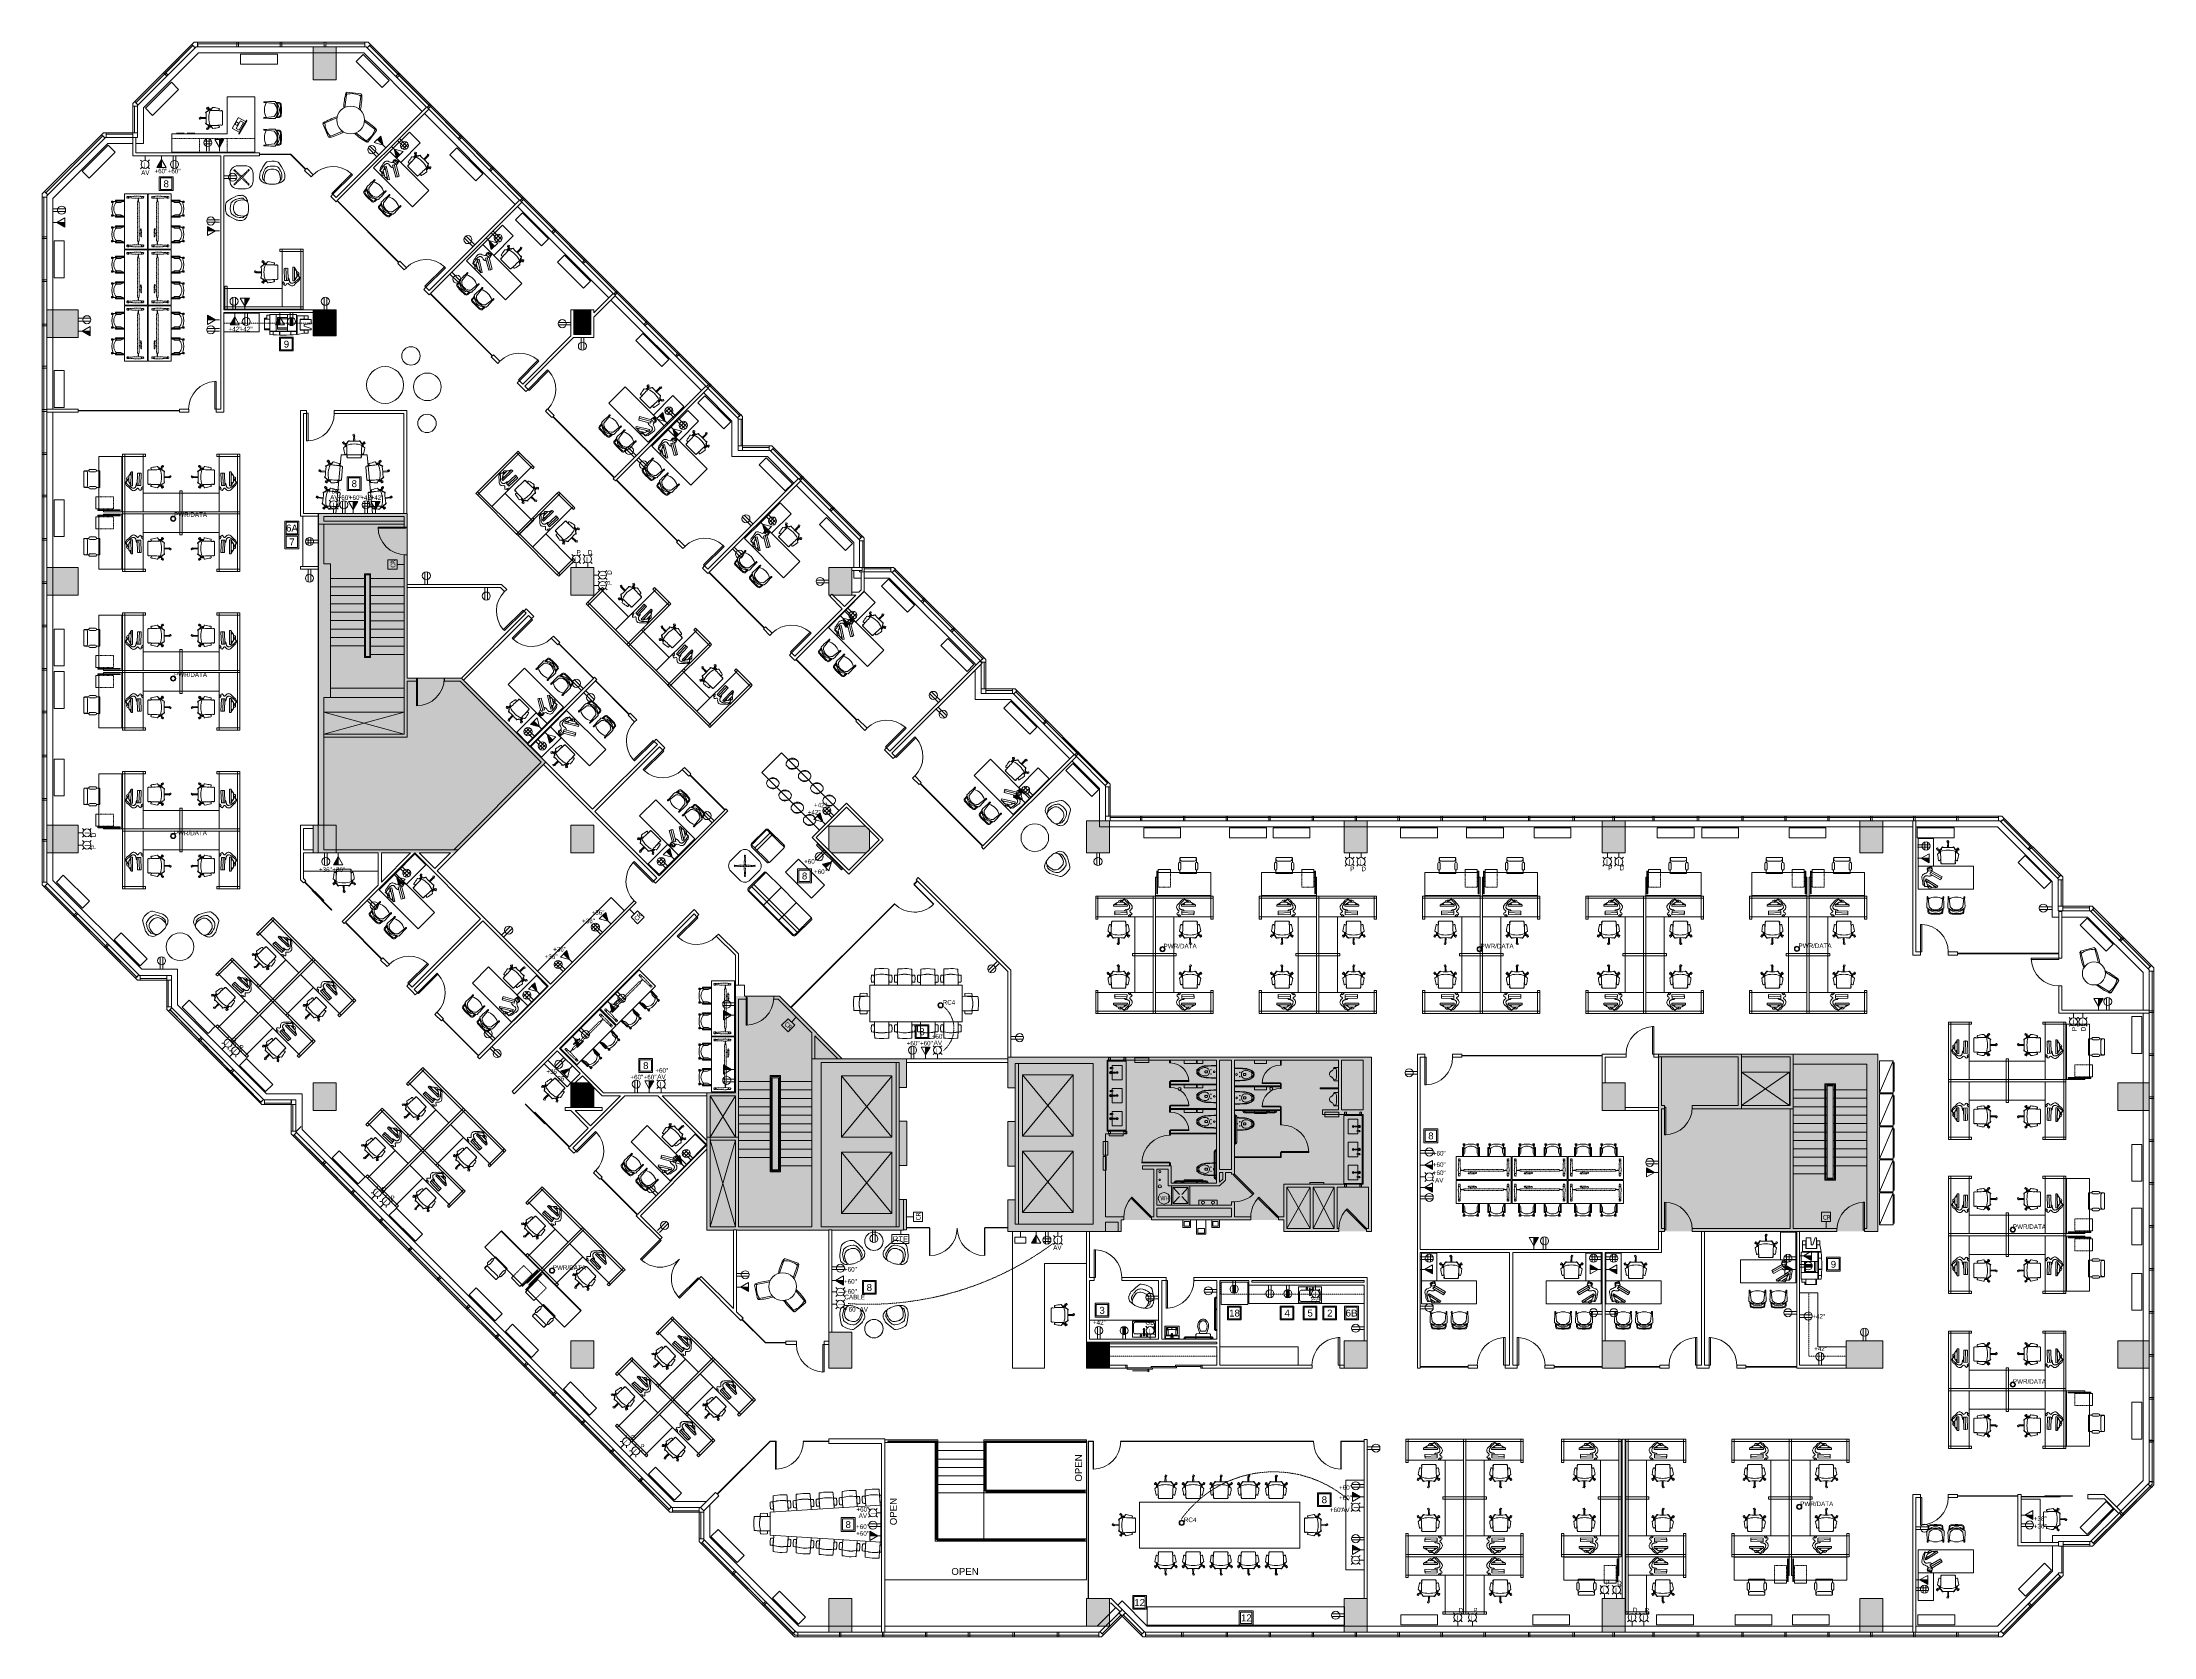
# Model space of a CAD drawing. Header units: inches. Extents: x 1 to 4591, y -953 to 1388.
# Drawn here: x 1839 to 4591, y -691 to 1388 of the extents above; entities that cross this region are included whole.
import ezdxf

# ---------------------------------------------------------------- set-up
doc = ezdxf.new("R2010")
doc.units = ezdxf.units.IN
doc.header["$MEASUREMENT"] = 0
doc.linetypes.add('Dash', pattern=[0.25, 0.125, -0.125])
doc.linetypes.add('Overhead', pattern=[0.15625, 0.09375, -0.0625])
for name, color, linetype, lineweight in [('4th Floor Revit Background_dwg', 8, 'Continuous', 9), ('8309_BB$0$BB_COL_FILL', 7, 'Continuous', 9), ('8309_BB$0$BB_DOOR', 7, 'Continuous', 9), ('8309_BB$0$BB_WIN', 7, 'Continuous', 9), ('8309_BB$0$BB_WIN_SILL', 7, 'Continuous', 9), ('A-ANNO-NOTE', 131, 'Continuous', 20), ('A-DETL', 90, 'Continuous', 9), ('A-DETL-GENF', 92, 'Continuous', 9), ('A-DETL-MEDM', 33, 'Continuous', 20), ('A-DETL-THIN', 151, 'Continuous', 9), ('A-DOOR', 31, 'Continuous', 9), ('A-DOOR-FRAM', 31, 'Continuous', 9), ('A-EXIST-CORE', 7, 'Continuous', 9), ('A-EXIST-DOOR', 7, 'Continuous', 9), ('A-EXIST-GLAZ', 7, 'Continuous', 9), ('A-EXIST-WALL-INT', 7, 'Continuous', 9), ('A-FLOR', 192, 'Continuous', 13), ('A-FLOR-OVHD', 1, 'Overhead', 9), ('A-FLOR-TOIL-ACCS', 7, 'Continuous', 9), ('A-FLOR-TPTN', 7, 'Continuous', 9), ('A-FLOR-WDWK', 7, 'Continuous', 9), ('A-WALL', 113, 'Continuous', 50), ('A-WALL-PATT', 111, 'Continuous', 13), ('E-COMM-IDEN', 2, 'Continuous', 9), ('E-ELEC-FIXT-IDEN', 2, 'Continuous', 9), ('G-ANNO-TEXT', 231, 'Continuous', 9), ('I-FURN', 30, 'Continuous', 9), ('I-FURN-HDLN', 30, 'Continuous', 9), ('I-WALL', 2, 'Continuous', 9), ('M-EXIST-HEAT', 7, 'Continuous', 9), ('P-EXIST-FIXT', 7, 'Continuous', 9), ('P-FIXT', 7, 'Continuous', 9), ('P-SANR-FIXT', 6, 'Continuous', 9), ('Q-CASE', 31, 'Continuous', 9), ('Q-SPCQ', 91, 'Continuous', 9), ('S-STRS', 31, 'Continuous', 9)]:
    doc.layers.add(name, color=color, linetype=linetype, lineweight=lineweight)
doc.styles.add('Arial', font='arial.ttf', dxfattribs={"width": 0.666667, "height": 6})
doc.styles.add('Arial_1', font='arial.ttf', dxfattribs={"height": 9})
doc.styles.add('Arial_3', font='arial.ttf', dxfattribs={"width": 0.85, "height": 6})
doc.styles.add('Arial_4', font='arial.ttf', dxfattribs={"height": 7.125})
doc.styles.add('Swis721 Lt BT', font='swissl.ttf', dxfattribs={"height": 0.001})
doc.styles.add('Tahoma', font='tahoma.ttf', dxfattribs={"height": 6})
doc.styles.add('Tahoma_1', font='tahoma.ttf', dxfattribs={"width": 0.85, "height": 6})

# ---------------------------------------------------------------- blocks, each defined once
blk = doc.blocks.new('Single-Glass - No Frame - 36_ x 108_-2852479-4th Floor New Construction - Tel_Data_Elec Plan')
at = {"layer": 'A-DOOR', "color": 250, "lineweight": 20}
for p, q in [((17.5, 0.2), (17.5, 36.3)), ((18, 36.3), (17.5, 36.3)), ((18, 0.2), (18, 36.3)), ((18, 0.2), (17.5, 0.2))]:
    blk.add_line(p, q, dxfattribs=at)
at = {"layer": 'A-DOOR'}
blk.add_arc((18, 0.2), 36.1, 90.7943, 180, dxfattribs=at)
blk = doc.blocks.new('Single-Glass - No Frame - 36_ x 108_-2852480-4th Floor New Construction - Tel_Data_Elec Plan')
at = {"layer": 'A-DOOR', "color": 250, "lineweight": 20}
for p, q in [((17.5, -0.2), (17.5, -36.3)), ((18, -0.2), (17.5, -0.2)), ((18, -0.2), (18, -36.3)), ((18, -36.3), (17.5, -36.3))]:
    blk.add_line(p, q, dxfattribs=at)
at = {"layer": 'A-DOOR'}
blk.add_arc((18, -0.2), 36.1, 180, 269.2057, dxfattribs=at)
blk = doc.blocks.new('Counter Top _No Backsplash_ - Standard Counter Top-1529861-4th Floor New Construction - Tel_Data_Elec Plan')
at = {"layer": 'Q-CASE', "lineweight": 13}
for p, q in [((-47.3, 0), (-47.3, -24)), ((-47.3, -24), (69.5, -24)), ((69.5, 0), (69.5, -24))]:
    blk.add_line(p, q, dxfattribs=at)
blk = doc.blocks.new('Table - Rect - Adjustable Size - Table - Rect - Adjustable Size-3016151-4th Floor New Construction - Tel_Data_Elec Plan')
at = {"layer": 'I-FURN'}
for p, q in [((184.7, 48), (-24, 48)), ((-24, 48), (-24, -12)), ((184.7, -12), (184.7, 48)), ((-24, -12), (184.7, -12))]:
    blk.add_line(p, q, dxfattribs=at)
blk = doc.blocks.new('Counter Top - L Shaped _No Backsplash_ - Standard Counter Top-2632531-4th Floor New Construction - Tel_Data_Elec Plan')
at = {"layer": 'Q-CASE', "lineweight": 13}
for p, q in [((-47.3, 0), (-47.3, 96.5)), ((-5.3, 96.5), (-5.3, 42)), ((-5.3, 42), (131.2, 42)), ((131.2, 42), (131.2, 0)), ((131.2, 0), (-47.3, 0))]:
    blk.add_line(p, q, dxfattribs=at)
blk = doc.blocks.new('Chairs - Task Chair-553613-4th Floor New Construction - Tel_Data_Elec Plan')
at = {"layer": 'I-FURN'}
for p, q in [((-11.9, 0.5), (-13.2, 0)), ((-11.9, 2.7), (-11.9, 3.8)), ((-11.8, 2.2), (-11.9, 0.4)), ((-11.8, 1.3), (-11.5, 1.3)), ((-11.8, 0.4), (-11.8, 1.3)), ((-10.5, 0.4), (-11.8, 0.4)), ((-11.5, 1.8), (-11.5, 3.1)), ((-11.5, 1.1), (-11.5, 3)), ((-11, 1.1), (-11.5, 1.1)), ((-11, 1.8), (-11, 3)), ((-11, 3), (-11, 1.1)), ((-11, 1.3), (-10.5, 1.4)), ((-10.7, 2.1), (-10.7, 1.4)), ((-10.5, 2.7), (-10.6, 3.2)), ((-10.6, 2.3), (-10.5, 2.7)), ((-10.3, 0.2), (-10.3, 0.1)), ((-10.3, 0.1), (-7.7, -3.8)), ((-9.9, 2.4), (-9.9, 3.4)), ((-9.5, 17.3), (-9.5, 15.7)), ((-9.3, 17.3), (-9.5, 17.3)), ((-9.5, 15.7), (-9.3, 15.7)), ((-9.1, 17.7), (-9.3, 14)), ((-9.3, 15.7), (-9.3, 17.3)), ((-8.6, 17.9), (-9.1, 17.7)), ((8.6, 17.9), (-8.6, 17.9)), ((10.3, 0.1), (7.7, -3.8)), ((9.1, 17.7), (8.6, 17.9)), ((9.3, 14), (9.1, 17.7)), ((9.3, 15.7), (9.3, 17.3)), ((9.3, 17.3), (9.5, 17.3)), ((9.5, 15.7), (9.3, 15.7)), ((9.5, 17.3), (9.5, 15.7)), ((9.9, 2.4), (9.9, 3.4)), ((10.3, 0.2), (10.3, 0.1)), ((10.5, 2.7), (10.6, 3.2)), ((10.6, 2.3), (10.5, 2.7)), ((11, 1.3), (10.5, 1.4)), ((10.5, 0.4), (11.8, 0.4)), ((10.7, 2.1), (10.7, 1.4)), ((11, 1.8), (11, 3)), ((11, 3), (11, 1.1)), ((11, 1.1), (11.5, 1.1)), ((11.5, 1.8), (11.5, 3.1)), ((11.5, 1.1), (11.5, 3)), ((11.8, 1.3), (11.5, 1.3)), ((11.8, 2.2), (11.9, 0.4)), ((11.8, 0.4), (11.8, 1.3)), ((11.9, 2.7), (11.9, 3.8)), ((11.9, 0.5), (13.2, 0)), ((13.4, -0.1), (13.8, 0.1)), ((14.1, 0), (15.2, -1.8)), ((-13.2, -2.7), (-14.3, -0.9)), ((-14.3, -1), (-14.2, -1)), ((-13.3, -2.7), (-14.3, -1)), ((-14.2, -0.6), (-13.7, -0.4)), ((-13.3, -2.7), (-13.3, -2.7)), ((-11.7, -2.1), (-13, -2.8)), ((-11.2, -0.5), (-12.9, -1)), ((-12.2, -0.8), (-11.6, -1.8)), ((-12.1, -0.8), (-11.6, -1.7)), ((-11.1, -0.7), (-11.7, 0)), ((-11.6, -1.7), (-11.6, -1.7)), ((-9.9, -0.4), (-10.8, -0.7)), ((-7.7, -3.8), (-7.2, -4.2)), ((0.1, -12.5), (-0.9, -10.6)), ((-0.9, -10.7), (-0.9, -10.7)), ((0.1, -12.4), (-0.9, -10.7)), ((-0.8, -10.4), (-0.5, -10.2)), ((-0.7, -3.5), (-0.5, -10)), ((-0.5, -10.2), (0.4, -9.6)), ((0.1, -12.4), (0.1, -12.4)), ((1.7, -11.8), (0.4, -12.5)), ((0.7, -3.5), (0.5, -10)), ((0.7, -9.7), (1.8, -11.5)), ((0.8, -9.7), (1.8, -11.4)), ((0.8, -9.8), (0.8, -9.7)), ((1.8, -11.4), (1.7, -11.4)), ((7.7, -3.8), (7.2, -4.2)), ((9.9, -0.4), (10.8, -0.7)), ((11.1, -0.7), (11.7, 0)), ((11.2, -0.5), (12.9, -1)), ((13.5, -2.7), (12.5, -0.9)), ((12.5, -1), (12.5, -1)), ((13.4, -2.7), (12.5, -1)), ((13.5, -2.7), (13.4, -2.7)), ((15.1, -2.1), (13.8, -2.8)), ((14.1, 0), (14.2, 0)), ((14.2, 0), (15.1, -1.7)), ((15.1, -1.7), (15.1, -1.7))]:
    blk.add_line(p, q, dxfattribs=at)
for centre, radius, start, end in [((160.1, -23.1), 176.2, 168.1407, 170.6784), ((-13, 5.3), 0.749, 170.9769, 238.6662), ((1.3, 28.7), 28.2, 238.5497, 244.6019), ((-11.5, 12.9), 0.859, 67.1573, 168.4211), ((-11.1, 2.6), 0.887, 175.1633, 239.8143), ((-11.3, 0.4), 0.593, 179.0883, 275.9781), ((-11.2, 3.5), 0.533, 236.2491, 293.0328), ((-11.2, 3.5), 0.5, 238.5326, 292.9427), ((-11.4, 0.4), 0.657, 282.0358, 358.6793), ((-15.1, 4.4), 10.1, 60.0767, 67.2087), ((-11.5, 2.6), 0.971, 302.0505, 342.3775), ((-10.5, 3.9), 0.711, 244.5158, 357.9527), ((-9.6, 0.8), 1.04, 126.1361, 211.8602), ((-11.7, 0.1), 1.25, 349.0811, 13.6231), ((-13.8, -4.4), 5.75, 42.5052, 54.6291), ((0, 31.4), 31.4, 251.1164, 288.8836), ((-10.3, 12.6), 0.615, 1.1809, 60.0767), ((-8.1, 2.5), 1.84, 182.7113, 213.401), ((-165.3, 9.4), 155.6, 357.9527, 1.1809), ((255.7, -8), 266, 175.2633, 176.2298), ((-8.8, 17.5), 0.589, 197.5488, 234.8938), ((-8.8, 15.5), 0.589, 134.4881, 162.4512), ((8.8, 17.5), 0.589, 305.1062, 342.4512), ((8.8, 15.5), 0.589, 17.5488, 45.5119), ((-255.7, -8), 266, 3.7702, 4.7367), ((13.8, -4.4), 5.75, 125.3709, 137.4948), ((8.1, 2.5), 1.84, 326.599, 357.2887), ((10.3, 12.6), 0.615, 119.9233, 178.8191), ((165.3, 9.4), 155.6, 178.8191, 182.0473), ((10.5, 3.9), 0.711, 182.0473, 295.4842), ((15.1, 4.4), 10.1, 112.7913, 119.9233), ((9.6, 0.8), 1.04, 328.1398, 53.8639), ((11.7, 0.1), 1.25, 166.3769, 190.9189), ((11.5, 2.6), 0.971, 197.6225, 237.9495), ((11.4, 0.4), 0.657, 181.3207, 257.9642), ((-1.3, 28.7), 28.2, 295.3981, 301.4567), ((11.2, 3.5), 0.533, 246.9672, 303.7509), ((11.2, 3.5), 0.5, 247.0573, 301.4674), ((11.5, 12.9), 0.859, 12.1424, 112.8427), ((11.3, 0.4), 0.593, 264.0219, 0.9117), ((11.1, 2.6), 0.887, 300.1857, 4.8367), ((-160.1, -23.1), 176.2, 9.3216, 11.8621), ((13, 5.3), 0.749, 301.5732, 9.0231), ((13.9, -0.1), 0.2, 30, 119.888), ((-14.1, -0.8), 0.2, 120, 210.2094), ((-13.2, -0.7), 0.583, 123.4497, 153.9089), ((-13.4, -0.6), 0.445, 153.9362, 242.1792), ((-12.7, -1.5), 1.53, 109.2073, 123.5114), ((-13.3, -0.5), 0.583, 242.1792, 272.5752), ((-13.3, 0.5), 1.53, 272.498, 286.7927), ((-13.1, -2.6), 0.2, 210, 300), ((-11.8, -1.9), 0.2, 299.8879, 30), ((-10.9, -0.4), 0.323, 235.5284, 330.3379), ((-11.4, 0), 0.922, 323.5318, 350.3393), ((-5.7, 3.5), 5.54, 226.82, 238.9813), ((-23.8, -2.2), 15.3, 1.4313, 3.5527), ((-6.3, -1.4), 2.29, 190.6082, 225.4023), ((-6.2, -0.7), 2.87, 232.9914, 264.295), ((-7.3, -3.1), 1.12, 277.9248, 334.3781), ((0, -248.6), 245.1, 88.4848, 91.5152), ((-0.7, -10.5), 0.2, 119.8643, 210), ((1, -10), 1.53, 181.2073, 195.5495), ((0.1, -10.2), 0.583, 195.5495, 225.746), ((0, -10.3), 0.445, 225.7229, 314.2771), ((0.3, -12.4), 0.2, 210, 300.1357), ((-0.1, -10.2), 0.583, 314.254, 344.4505), ((0.5, -9.8), 0.2, 95.235, 119.8607), ((0.5, -9.8), 0.2, 29.8466, 95.235), ((-1, -10), 1.53, 344.4505, 358.7927), ((1.6, -11.6), 0.2, 300, 30), ((7.3, -3.1), 1.12, 205.6219, 262.0752), ((6.2, -0.7), 2.87, 275.705, 307.0086), ((6.3, -1.4), 2.29, 314.5977, 349.3918), ((5.7, 3.5), 5.54, 301.0187, 313.18), ((23.8, -2.2), 15.3, 176.4473, 178.5687), ((11.4, 0), 0.922, 189.6607, 216.4682), ((10.9, -0.4), 0.323, 209.6621, 304.4716), ((12.6, -0.8), 0.2, 195.1327, 209.8705), ((13.3, 0.5), 1.53, 253.2073, 267.502), ((12.7, -1.5), 1.53, 56.4124, 70.7927), ((13.3, -0.5), 0.583, 267.4248, 297.8208), ((13.7, -2.6), 0.2, 210, 300), ((13.2, -0.7), 0.583, 26.0911, 56.3507), ((13.4, -0.6), 0.445, 297.8208, 26.0638), ((15, -1.9), 0.2, 299.832, 30)]:
    blk.add_arc(centre, radius, start, end, dxfattribs=at)
blk = doc.blocks.new('Counter Top _No Backsplash_ - Standard Counter Top-2804795-4th Floor New Construction - Tel_Data_Elec Plan')
at = {"layer": 'Q-CASE', "lineweight": 13}
for p, q in [((209.5, 0), (-47.3, 0)), ((-47.3, 0), (-47.3, -24)), ((-47.3, -24), (209.5, -24)), ((209.5, 0), (209.5, -24))]:
    blk.add_line(p, q, dxfattribs=at)
blk = doc.blocks.new('Single-Flush - 36_ x 96_-1532445-4th Floor New Construction - Tel_Data_Elec Plan')
at = {"layer": 'A-DOOR', "color": 250, "lineweight": 20}
for p, q in [((16.2, 2), (16.2, 38)), ((18, 38), (16.2, 38)), ((18, 2), (18, 38)), ((18, 2), (16.2, 2))]:
    blk.add_line(p, q, dxfattribs=at)
at = {"layer": 'A-DOOR'}
blk.add_arc((18, 2), 36.1, 92.7812, 180, dxfattribs=at)
blk = doc.blocks.new('Single-Flush - 36_ x 96_-1525938-4th Floor New Construction - Tel_Data_Elec Plan')
at = {"layer": 'A-DOOR', "color": 250, "lineweight": 20}
for p, q in [((16.2, -2), (16.2, -38)), ((18, -2), (16.2, -2)), ((18, -2), (18, -38)), ((18, -38), (16.2, -38))]:
    blk.add_line(p, q, dxfattribs=at)
at = {"layer": 'A-DOOR'}
blk.add_arc((18, -2), 36.1, 180, 267.2188, dxfattribs=at)
blk = doc.blocks.new('Office Desk Groups - Office Desk 1-562618-4th Floor New Construction - Tel_Data_Elec Plan')
at = {"layer": 'I-FURN'}
for p, q in [((-36, 36), (-36, 0)), ((-16, 36), (-36, 36)), ((-16, 0), (-16, 36)), ((1.2, 32.5), (2.5, 33.3)), ((2.2, 30.4), (1.2, 32.3)), ((1.2, 32.2), (1.2, 32.2)), ((2.1, 30.5), (1.2, 32.2)), ((2.2, 30.5), (2.1, 30.5)), ((2.3, 24.2), (2.4, 30.7)), ((3.4, 30.9), (2.5, 30.3)), ((2.8, 33.2), (3.9, 31.4)), ((2.8, 33.1), (2.9, 33.1)), ((2.9, 33.1), (3.8, 31.5)), ((3.8, 31.1), (3.4, 30.9)), ((3.6, 24.2), (3.5, 30.7)), ((3.8, 31.5), (3.8, 31.4)), ((-11.2, 20.7), (-12.2, 22.5)), ((-12.2, 22.4), (-12.2, 22.5)), ((-11.2, 20.8), (-12.2, 22.4)), ((-12.1, 22.8), (-10.9, 23.6)), ((-11.2, 20.8), (-11.2, 20.8)), ((-10.5, 20.9), (-10.9, 20.6)), ((-10.6, 23.5), (-9.5, 21.7)), ((-10.5, 23.4), (-9.5, 21.8)), ((-10.5, 23.4), (-10.5, 23.4)), ((-8.9, 20.3), (-10.3, 20.8)), ((-8.3, 21.2), (-10, 21.7)), ((-9.5, 21.8), (-9.6, 21.7)), ((-9, 18.1), (-9, 16.9)), ((-8.9, 18.5), (-8.9, 20.4)), ((-8.9, 20.3), (-8.9, 19.4)), ((-7.6, 20.3), (-8.9, 20.3)), ((-8.9, 19.4), (-8.5, 19.4)), ((-8.2, 21.4), (-8.8, 20.8)), ((-8.6, 18.9), (-8.6, 17.6)), ((-8.5, 19.7), (-8.5, 17.7)), ((-8.1, 19.7), (-8.5, 19.7)), ((-8.1, 17.7), (-8.1, 19.7)), ((-8.1, 19.4), (-7.5, 19.4)), ((-8, 18.9), (-8.1, 17.7)), ((-7, 21.2), (-7.9, 21.4)), ((-7.7, 18.6), (-7.7, 19.4)), ((-7.6, 18.4), (-7.6, 18.1)), ((-7.6, 18.1), (-7.6, 17.6)), ((-7.3, 20.6), (-4.8, 24.5)), ((-7.3, 20.6), (-7.3, 20.6)), ((-7, 18.3), (-7, 17.3)), ((-6.6, 5), (-6.4, 5)), ((-6.6, 3.5), (-6.6, 5)), ((-6.4, 3.5), (-6.6, 3.5)), ((-6.4, 6.8), (-6.1, 3)), ((-6.4, 5), (-6.4, 3.5)), ((-6.1, 3), (-5.7, 2.9)), ((-5.7, 2.9), (11.5, 2.9)), ((-4.8, 24.5), (-4.3, 24.9)), ((10.6, 24.5), (10.1, 24.9)), ((13.2, 20.6), (10.6, 24.5)), ((11.5, 2.9), (12, 3)), ((12, 3), (12.3, 6.8)), ((12.3, 5), (12.3, 3.5)), ((12.4, 5), (12.3, 5)), ((12.3, 3.5), (12.4, 3.5)), ((12.4, 3.5), (12.4, 5)), ((12.8, 21.2), (13.8, 21.4)), ((12.9, 18.3), (12.9, 17.3)), ((13.2, 20.6), (13.2, 20.6)), ((13.4, 20.3), (14.7, 20.3)), ((13.9, 19.4), (13.4, 19.4)), ((13.5, 18.4), (13.5, 18.1)), ((13.5, 18.1), (13.5, 17.6)), ((13.6, 18.6), (13.6, 19.4)), ((13.9, 19.7), (14.4, 19.7)), ((13.9, 17.7), (13.9, 19.7)), ((13.9, 18.9), (13.9, 17.7)), ((14, 21.4), (14.6, 20.8)), ((14.2, 21.2), (15.8, 21.7)), ((14.4, 19.7), (14.4, 17.7)), ((14.7, 19.4), (14.4, 19.4)), ((14.4, 18.9), (14.4, 17.6)), ((15.1, 21.5), (14.5, 22.5)), ((14.5, 22.4), (14.6, 22.5)), ((15.1, 21.5), (14.5, 22.4)), ((14.6, 22.8), (15.9, 23.6)), ((14.7, 20.3), (14.7, 19.4)), ((14.8, 20.3), (16.2, 20.8)), ((14.8, 18.5), (14.8, 20.4)), ((14.9, 18.1), (14.9, 16.9)), ((16.2, 23.5), (17.2, 21.7)), ((16.2, 23.4), (17.2, 21.8)), ((16.2, 23.4), (16.2, 23.4)), ((17.2, 21.4), (16.7, 21.1)), ((17.2, 21.8), (17.2, 21.7)), ((-36, 0), (-16, 0)), ((-36, 0), (-36, -30)), ((36, 0), (-36, 0)), ((-26, -16.7), (-27.1, -18.4)), ((-27.1, -18.4), (-11.7, -28)), ((-26.8, -19.5), (-26.4, -18.8)), ((-23.6, -21.4), (-26.8, -19.5)), ((-26.4, -18.8), (-24.3, -23.7)), ((-10.6, -26.3), (-26, -16.7)), ((-24.3, -23.7), (-17.6, -27.8)), ((-23.8, -2.1), (-18.7, -0.7)), ((-22.5, -6.7), (-23.8, -2.1)), ((-17.5, -5.3), (-22.5, -6.7)), ((-21.5, -3.8), (-19.5, -3.6)), ((-19.5, -2.2), (-21.4, -1.9)), ((-20.9, -10.1), (-18.5, -6.1)), ((-7, -18.1), (-20.9, -10.1)), ((-5.3, -16.3), (-20.1, -7.9)), ((-18.7, -0.7), (-17.5, -5.3)), ((-18.5, -6.1), (-4.7, -14.1)), ((-12.7, -28.2), (-15.9, -26.2)), ((-11.7, -28), (-10.6, -26.3)), ((-4.7, -14.1), (-7, -18.1)), ((36, -30), (36, 0)), ((-36, -30), (36, -30)), ((-24.4, -40.4), (-24.2, -43.7)), ((-23.2, -40.3), (-23.1, -43)), ((-23.1, -42.4), (-21.9, -53)), ((-17.6, -27.8), (-12.3, -27.6)), ((-12.3, -27.6), (-12.7, -28.2)), ((-4, -42.4), (-5.2, -53)), ((-3.8, -40.3), (-4, -43)), ((-2.7, -40.4), (-2.9, -43.7)), ((3, -40.4), (3.2, -43.7)), ((4.1, -40.3), (4.3, -43)), ((4.2, -42.4), (5.5, -53)), ((23.4, -42.4), (22.2, -53)), ((23.5, -40.3), (23.4, -43)), ((24.7, -40.4), (24.5, -43.7)), ((-23.6, -55.3), (-23.3, -60)), ((-22.4, -55.9), (-22.2, -59.5)), ((-4.7, -55.9), (-4.9, -59.5)), ((-3.5, -55.3), (-3.8, -60)), ((3.8, -55.3), (4.1, -60)), ((5, -55.9), (5.2, -59.5)), ((22.7, -55.9), (22.5, -59.5)), ((23.9, -55.3), (23.6, -60))]:
    blk.add_line(p, q, dxfattribs=at)
for centre, radius, start, end in [((1.3, 32.4), 0.2, 120, 210), ((2.4, 30.5), 0.2, 209.8466, 275.235), ((3.9, 30.7), 1.53, 164.4505, 178.7927), ((2.4, 30.5), 0.2, 275.235, 299.8607), ((2.6, 33.1), 0.2, 30, 120.1357), ((3, 31), 0.583, 134.254, 164.4505), ((2.9, 31.1), 0.445, 45.7229, 134.2771), ((2.8, 31), 0.583, 15.5495, 45.746), ((1.9, 30.7), 1.53, 1.2073, 15.5495), ((3.7, 31.3), 0.2, 299.8643, 30), ((-12, 22.6), 0.2, 119.832, 210), ((-11, 20.8), 0.2, 210, 299.888), ((-10.8, 23.4), 0.2, 30, 120), ((-10.4, 21.3), 0.445, 117.8208, 206.0638), ((-10.3, 21.4), 0.583, 206.0911, 236.3507), ((-10.1, 15.4), 0.749, 121.5732, 189.0231), ((163, 43.9), 176.2, 189.3216, 191.8621), ((-10.4, 21.2), 0.583, 87.4248, 117.8208), ((-9.8, 22.2), 1.53, 236.4124, 250.7927), ((4.2, -8), 28.2, 115.3981, 121.4567), ((-10.4, 20.3), 1.53, 73.2073, 87.502), ((-9.7, 21.6), 0.2, 15.1327, 29.8705), ((-8.5, 7.8), 0.859, 192.1424, 292.8427), ((-8.1, 18.1), 0.887, 120.1857, 184.8367), ((-8.3, 20.4), 0.593, 84.0219, 180.9117), ((-8.3, 17.2), 0.533, 66.9672, 123.7509), ((-8.3, 17.3), 0.5, 67.0573, 121.4674), ((-8.4, 20.3), 0.657, 1.3207, 77.9642), ((-8, 21.1), 0.323, 29.6621, 124.4716), ((-12.1, 16.4), 10.1, 292.7913, 299.9233), ((-8.6, 18.1), 0.971, 17.6225, 57.9495), ((-7.5, 16.9), 0.711, 2.0473, 115.4842), ((-8.4, 20.7), 0.922, 9.6607, 36.4682), ((-6.6, 19.9), 1.04, 148.1398, 233.8639), ((-10.8, 25.1), 5.75, 305.3709, 317.4948), ((-8.8, 20.7), 1.25, 346.3769, 10.9189), ((2.9, -10.7), 31.4, 71.1164, 108.8836), ((-7.4, 8.1), 0.615, 299.9233, 358.8191), ((-5.2, 18.2), 1.84, 146.599, 177.2887), ((-162.3, 11.3), 155.6, 358.8191, 2.0473), ((258.7, 28.8), 266, 183.7702, 184.7367), ((-2.8, 17.2), 5.54, 121.0187, 133.18), ((-5.8, 5.2), 0.589, 197.5488, 225.5119), ((-5.8, 3.3), 0.589, 125.1062, 162.4512), ((-20.9, 22.9), 15.3, 356.4473, 358.5687), ((-3.4, 22.1), 2.29, 134.5977, 169.3918), ((-3.3, 21.4), 2.87, 95.705, 127.0086), ((-4.4, 23.8), 1.12, 25.6219, 82.0752), ((2.9, 269.3), 245.1, 268.4848, 271.5152), ((10.3, 23.8), 1.12, 97.9248, 154.3781), ((9.1, 21.4), 2.87, 52.9914, 84.295), ((9.3, 22.1), 2.29, 10.6082, 45.4023), ((26.8, 22.9), 15.3, 181.4313, 183.5527), ((8.7, 17.2), 5.54, 46.82, 58.9813), ((11.7, 5.2), 0.589, 314.4881, 342.4512), ((11.7, 3.3), 0.589, 17.5488, 54.8938), ((-252.8, 28.8), 266, 355.2633, 356.2298), ((16.7, 25.1), 5.75, 222.5052, 234.6291), ((11, 18.2), 1.84, 2.7113, 33.401), ((168.2, 11.3), 155.6, 177.9527, 181.1809), ((13.3, 8.1), 0.615, 181.1809, 240.0767), ((13.4, 16.9), 0.711, 64.5158, 177.9527), ((18, 16.4), 10.1, 240.0767, 247.2087), ((12.5, 19.9), 1.04, 306.1361, 31.8602), ((14.3, 20.7), 0.922, 143.5318, 170.3393), ((14.6, 20.7), 1.25, 169.0811, 193.6231), ((14.4, 18.1), 0.971, 122.0505, 162.3775), ((13.9, 21.1), 0.323, 55.5284, 150.3379), ((14.3, 20.3), 0.657, 102.0358, 178.6793), ((1.6, -8), 28.2, 58.5497, 64.6019), ((14.1, 17.3), 0.5, 58.5326, 112.9427), ((14.1, 17.2), 0.533, 56.2491, 113.0328), ((14.4, 7.8), 0.859, 247.1573, 348.4211), ((14.2, 20.4), 0.593, 359.0883, 95.9781), ((14, 18.1), 0.887, 355.1633, 59.8143), ((14.7, 22.6), 0.2, 119.8879, 210), ((-157.1, 43.9), 176.2, 348.1407, 350.6784), ((16.3, 20.3), 1.53, 92.498, 106.7927), ((16, 23.4), 0.2, 30, 120), ((16.2, 21.2), 0.583, 62.1792, 92.5752), ((15.7, 22.2), 1.53, 289.2073, 303.5114), ((16, 15.4), 0.749, 350.9769, 58.6662), ((16.3, 21.3), 0.445, 333.9362, 62.1792), ((16.2, 21.4), 0.583, 303.4497, 333.9089), ((17.1, 21.6), 0.2, 300, 30.2094), ((-20.9, -25.7), 2.88, 148.3037, 328.3037), ((-20.7, -2.9), 1.17, 124.8247, 231.514), ((-20.9, -25.7), 0.885, 148.3037, 328.3037), ((-19.4, -2.9), 0.703, 261.9725, 94.3662), ((47.4, -51.8), 72.1, 173.5103, 182.1673), ((-24.5, -54.5), 0.125, 190.6864, 235.967), ((-13.3, -38), 20, 235.967, 269.4206), ((-23.8, -40.3), 0.562, 2.9778, 182.9778), ((-23.7, -42.4), 0.572, 355.8841, 161.2764), ((-13.5, -59.5), 19.1, 60.1223, 119.8777), ((-21.8, -53), 0.125, 186.4009, 220.1387), ((-13.5, -46.1), 10.9, 220.1387, 269.938), ((-13.6, -46.1), 10.9, 270.062, 319.8613), ((-13.7, -38), 20, 270.5794, 304.033), ((-5.3, -53), 0.125, 319.8613, 353.5991), ((-3.4, -42.4), 0.567, 14.9433, 184.8841), ((-3.3, -40.3), 0.562, 357.0222, 177.0222), ((-74.5, -51.8), 72.1, 357.8327, 6.4897), ((-2.6, -54.5), 0.125, 304.033, 349.3136), ((74.8, -51.8), 72.1, 173.5103, 182.1673), ((2.9, -54.5), 0.125, 190.6864, 235.967), ((14, -38), 20, 235.967, 269.4206), ((3.6, -40.3), 0.562, 2.9778, 182.9778), ((3.7, -42.4), 0.572, 355.8841, 161.2764), ((13.8, -59.5), 19.1, 60.1223, 119.8777), ((5.6, -53), 0.125, 186.4009, 220.1387), ((13.8, -46.1), 10.9, 220.1387, 269.938), ((13.8, -46.1), 10.9, 270.062, 319.8613), ((13.6, -38), 20, 270.5794, 304.033), ((22, -53), 0.125, 319.8613, 353.5991), ((24, -42.4), 0.567, 14.9433, 184.8841), ((24.1, -40.3), 0.563, 357.0222, 177.0222), ((-47.1, -51.8), 72.1, 357.8327, 6.4897), ((24.8, -54.5), 0.125, 304.033, 349.3136), ((-20.8, -59.9), 2.5, 182.9778, 264.2145), ((-13.4, -48.4), 11.7, 219.6744, 269.3381), ((-20.2, -59.3), 2, 182.9778, 264.2191), ((-13.4, 12.8), 75.6, 264.2145, 269.9285), ((-13.4, 7.5), 69.2, 264.2191, 269.9219), ((-13.7, -48.4), 11.7, 270.6619, 320.3256), ((-13.6, 7.5), 69.2, 270.0781, 275.7809), ((-13.6, 12.8), 75.6, 270.0715, 275.7855), ((-6.9, -59.3), 2, 275.7809, 357.0222), ((-6.3, -59.9), 2.5, 275.7855, 357.0222), ((6.6, -59.9), 2.5, 182.9778, 264.2145), ((14, -48.4), 11.7, 219.6744, 269.3381), ((7.2, -59.3), 2, 182.9778, 264.2191), ((13.9, 12.8), 75.6, 264.2145, 269.9285), ((13.9, 7.5), 69.2, 264.2191, 269.9219), ((13.7, -48.4), 11.7, 270.6619, 320.3256), ((13.7, 7.5), 69.2, 270.0781, 275.7809), ((13.7, 12.8), 75.6, 270.0715, 275.7855), ((20.5, -59.3), 2, 275.7809, 357.0222), ((21.1, -59.9), 2.5, 275.7855, 357.0222)]:
    blk.add_arc(centre, radius, start, end, dxfattribs=at)
for points, knots in [([(-21.4, -26.5), (-30.1, -26.7), (-29.4, -19.5), (-32.6, -14.3), (-28.7, -9.6), (-21.8, -9), (-25.7, -2.7), (-23, -2.7), (-21.9, -2.8)], [0, 0, 0, 0, 4.203758, 11.310205, 15.301003, 21.109862, 25.639067, 29.008441, 29.008441, 29.008441, 29.008441]), ([(-21.4, -26.5), (-21.7, -26.5), (-22.2, -26.5), (-23, -26.5), (-23.9, -26.5), (-24.5, -26.6), (-25.1, -26.6), (-25.5, -26.6), (-25.9, -26.6), (-26.2, -26.7), (-26.5, -26.7), (-26.7, -26.7), (-26.9, -26.7), (-27.1, -26.7), (-27.2, -26.7), (-27.4, -26.7), (-27.5, -26.7), (-27.6, -26.7), (-27.7, -26.7), (-27.7, -26.7), (-27.8, -26.7), (-27.8, -26.7), (-27.9, -26.7), (-27.9, -26.7), (-27.9, -26.7), (-27.9, -26.7), (-27.9, -26.6), (-27.9, -26.6), (-27.9, -26.6), (-27.9, -26.6), (-27.9, -26.5), (-27.9, -26.5), (-27.9, -26.4), (-27.9, -26.4), (-27.8, -26.3), (-27.8, -26.2), (-27.8, -26.1), (-27.7, -26.1), (-27.7, -26), (-27.7, -25.9), (-27.7, -25.7), (-27.6, -25.4), (-27.6, -25), (-27.6, -24.7), (-27.7, -24.4), (-27.7, -23.9), (-27.8, -23.3), (-28, -22.7), (-28.1, -22), (-28.2, -21.3), (-28.4, -20.5), (-28.5, -19.8), (-28.6, -19), (-28.7, -18.2), (-28.8, -17.4), (-28.8, -16.3), (-28.6, -15.3), (-28.1, -14.2), (-27.6, -13.5), (-27, -13.1), (-26.5, -12.8), (-25.9, -12.6), (-25.2, -12.6), (-24, -12.7), (-23, -12.9), (-22, -13.1), (-21.5, -13.1), (-21.1, -13.1), (-20.7, -13), (-20.2, -12.9), (-19.6, -12.7), (-18.8, -12.3), (-18.3, -12), (-18, -11.8)], [0, 0, 0, 0, 0.067284, 0.134569, 0.201853, 0.269138, 0.30278, 0.336422, 0.370065, 0.403707, 0.420528, 0.437349, 0.45417, 0.470991, 0.487812, 0.496223, 0.504633, 0.513044, 0.521455, 0.52566, 0.529865, 0.53407, 0.536173, 0.537224, 0.538276, 0.541842, 0.545408, 0.546299, 0.547191, 0.548974, 0.55254, 0.556106, 0.559673, 0.566805, 0.573937, 0.581069, 0.588202, 0.595334, 0.602466, 0.609598, 0.623863, 0.652392, 0.680921, 0.70945, 0.737979, 0.766508, 0.823567, 0.880625, 0.937683, 0.994741, 1.060748, 1.126755, 1.192761, 1.258768, 1.324774, 1.390781, 1.522794, 1.595685, 1.668576, 1.741467, 1.777913, 1.814358, 1.887249, 1.96014, 2.105922, 2.157559, 2.209196, 2.235015, 2.260833, 2.312471, 2.364108, 2.415745, 2.519019, 2.519019, 2.519019, 2.519019])]:
    blk.add_open_spline(points, degree=3, knots=knots, dxfattribs=at)
blk = doc.blocks.new('Office Desk Groups - Office Desk 1-1537641-4th Floor New Construction - Tel_Data_Elec Plan')
at = {"layer": 'I-FURN'}
for p, q in [((-23.6, 55.3), (-23.3, 60)), ((-22.4, 55.9), (-22.2, 59.5)), ((-4.7, 55.9), (-4.9, 59.5)), ((-3.5, 55.3), (-3.8, 60)), ((3.8, 55.3), (4.1, 60)), ((5, 55.9), (5.2, 59.5)), ((22.7, 55.9), (22.5, 59.5)), ((23.9, 55.3), (23.6, 60)), ((-36, 0), (-36, 30)), ((-36, 30), (36, 30)), ((-27.1, 18.4), (-11.7, 28)), ((-24.4, 40.4), (-24.2, 43.7)), ((-24.3, 23.7), (-17.6, 27.8)), ((-23.2, 40.3), (-23.1, 43)), ((-23.1, 42.4), (-21.9, 53)), ((-17.6, 27.8), (-12.3, 27.6)), ((-12.7, 28.2), (-15.9, 26.2)), ((-12.3, 27.6), (-12.7, 28.2)), ((-11.7, 28), (-10.6, 26.3)), ((-4, 42.4), (-5.2, 53)), ((-3.8, 40.3), (-4, 43)), ((-2.7, 40.4), (-2.9, 43.7)), ((3, 40.4), (3.2, 43.7)), ((4.1, 40.3), (4.3, 43)), ((4.2, 42.4), (5.5, 53)), ((23.4, 42.4), (22.2, 53)), ((23.5, 40.3), (23.4, 43)), ((24.7, 40.4), (24.5, 43.7)), ((36, 30), (36, 0)), ((-36, -36), (-36, 0)), ((-36, 0), (-16, 0)), ((36, 0), (-36, 0)), ((-26, 16.7), (-27.1, 18.4)), ((-23.6, 21.4), (-26.8, 19.5)), ((-26.8, 19.5), (-26.4, 18.8)), ((-26.4, 18.8), (-24.3, 23.7)), ((-10.6, 26.3), (-26, 16.7)), ((-22.5, 6.7), (-23.8, 2.1)), ((-23.8, 2.1), (-18.7, 0.7)), ((-17.5, 5.3), (-22.5, 6.7)), ((-21.5, 3.8), (-19.5, 3.6)), ((-19.5, 2.2), (-21.4, 1.9)), ((-7, 18.1), (-20.9, 10.1)), ((-20.9, 10.1), (-18.5, 6.1)), ((-5.3, 16.3), (-20.1, 7.9)), ((-18.7, 0.7), (-17.5, 5.3)), ((-18.5, 6.1), (-4.7, 14.1)), ((-16, 0), (-16, -36)), ((-4.7, 14.1), (-7, 18.1)), ((-11.2, -20.7), (-12.2, -22.5)), ((-11.2, -20.8), (-12.2, -22.4)), ((-12.2, -22.4), (-12.2, -22.5)), ((-12.1, -22.8), (-10.9, -23.6)), ((-11.2, -20.8), (-11.2, -20.8)), ((-10.5, -20.9), (-10.9, -20.6)), ((-10.6, -23.5), (-9.5, -21.7)), ((-10.5, -23.4), (-9.5, -21.8)), ((-10.5, -23.4), (-10.5, -23.4)), ((-8.9, -20.3), (-10.3, -20.8)), ((-8.3, -21.2), (-10, -21.7)), ((-9.5, -21.8), (-9.6, -21.7)), ((-9, -18.1), (-9, -16.9)), ((-8.9, -18.5), (-8.9, -20.4)), ((-8.9, -19.4), (-8.5, -19.4)), ((-8.9, -20.3), (-8.9, -19.4)), ((-7.6, -20.3), (-8.9, -20.3)), ((-8.2, -21.4), (-8.8, -20.8)), ((-8.6, -18.9), (-8.6, -17.6)), ((-8.5, -19.7), (-8.5, -17.7)), ((-8.1, -19.7), (-8.5, -19.7)), ((-8, -18.9), (-8.1, -17.7)), ((-8.1, -17.7), (-8.1, -19.7)), ((-8.1, -19.4), (-7.5, -19.4)), ((-7, -21.2), (-7.9, -21.4)), ((-7.7, -18.6), (-7.7, -19.4)), ((-7.6, -18.1), (-7.6, -17.6)), ((-7.6, -18.4), (-7.6, -18.1)), ((-7.3, -20.6), (-4.8, -24.5)), ((-7.3, -20.6), (-7.3, -20.6)), ((-7, -18.3), (-7, -17.3)), ((-6.6, -3.5), (-6.6, -5)), ((-6.4, -3.5), (-6.6, -3.5)), ((-6.6, -5), (-6.4, -5)), ((-6.4, -6.8), (-6.1, -3)), ((-6.4, -5), (-6.4, -3.5)), ((-6.1, -3), (-5.7, -2.9)), ((-5.7, -2.9), (11.5, -2.9)), ((-4.8, -24.5), (-4.3, -24.9)), ((2.3, -24.2), (2.4, -30.7)), ((3.6, -24.2), (3.5, -30.7)), ((10.6, -24.5), (10.1, -24.9)), ((13.2, -20.6), (10.6, -24.5)), ((11.5, -2.9), (12, -3)), ((12, -3), (12.3, -6.8)), ((12.3, -5), (12.3, -3.5)), ((12.3, -3.5), (12.4, -3.5)), ((12.4, -5), (12.3, -5)), ((12.4, -3.5), (12.4, -5)), ((12.8, -21.2), (13.8, -21.4)), ((12.9, -18.3), (12.9, -17.3)), ((13.2, -20.6), (13.2, -20.6)), ((13.9, -19.4), (13.4, -19.4)), ((13.4, -20.3), (14.7, -20.3)), ((13.5, -18.1), (13.5, -17.6)), ((13.5, -18.4), (13.5, -18.1)), ((13.6, -18.6), (13.6, -19.4)), ((13.9, -18.9), (13.9, -17.7)), ((13.9, -17.7), (13.9, -19.7)), ((13.9, -19.7), (14.4, -19.7)), ((14, -21.4), (14.6, -20.8)), ((14.2, -21.2), (15.8, -21.7)), ((14.4, -18.9), (14.4, -17.6)), ((14.4, -19.7), (14.4, -17.7)), ((14.7, -19.4), (14.4, -19.4)), ((15.1, -21.5), (14.5, -22.5)), ((15.1, -21.5), (14.5, -22.4)), ((14.5, -22.4), (14.6, -22.5)), ((14.6, -22.8), (15.9, -23.6)), ((14.7, -20.3), (14.7, -19.4)), ((14.8, -18.5), (14.8, -20.4)), ((14.8, -20.3), (16.2, -20.8)), ((14.9, -18.1), (14.9, -16.9)), ((16.2, -23.5), (17.2, -21.7)), ((16.2, -23.4), (17.2, -21.8)), ((16.2, -23.4), (16.2, -23.4)), ((17.2, -21.4), (16.7, -21.1)), ((17.2, -21.8), (17.2, -21.7)), ((-16, -36), (-36, -36)), ((2.2, -30.4), (1.2, -32.3)), ((2.1, -30.5), (1.2, -32.2)), ((1.2, -32.2), (1.2, -32.2)), ((1.2, -32.5), (2.5, -33.3)), ((2.2, -30.5), (2.1, -30.5)), ((3.4, -30.9), (2.5, -30.3)), ((2.8, -33.2), (3.9, -31.4)), ((2.8, -33.1), (2.9, -33.1)), ((2.9, -33.1), (3.8, -31.5)), ((3.8, -31.1), (3.4, -30.9)), ((3.8, -31.5), (3.8, -31.4))]:
    blk.add_line(p, q, dxfattribs=at)
for centre, radius, start, end in [((-13.3, 38), 20, 90.5794, 124.033), ((-20.8, 59.9), 2.5, 95.7855, 177.0222), ((-13.4, 48.4), 11.7, 90.6619, 140.3256), ((-20.2, 59.3), 2, 95.7809, 177.0222), ((-13.5, 46.1), 10.9, 90.062, 139.8613), ((-13.4, -12.8), 75.6, 90.0715, 95.7855), ((-13.4, -7.5), 69.2, 90.0781, 95.7809), ((-13.6, -12.8), 75.6, 84.2145, 89.9285), ((-13.6, -7.5), 69.2, 84.2191, 89.9219), ((-13.7, 48.4), 11.7, 39.6744, 89.3381), ((-13.7, 38), 20, 55.967, 89.4206), ((-13.6, 46.1), 10.9, 40.1387, 89.938), ((-6.9, 59.3), 2, 2.9778, 84.2191), ((-6.3, 59.9), 2.5, 2.9778, 84.2145), ((14, 38), 20, 90.5794, 124.033), ((6.6, 59.9), 2.5, 95.7855, 177.0222), ((14, 48.4), 11.7, 90.6619, 140.3256), ((7.2, 59.3), 2, 95.7809, 177.0222), ((13.8, 46.1), 10.9, 90.062, 139.8613), ((13.9, -12.8), 75.6, 90.0715, 95.7855), ((13.9, -7.5), 69.2, 90.0781, 95.7809), ((13.7, -12.8), 75.6, 84.2145, 89.9285), ((13.7, -7.5), 69.2, 84.2191, 89.9219), ((13.7, 48.4), 11.7, 39.6744, 89.3381), ((13.6, 38), 20, 55.967, 89.4206), ((13.8, 46.1), 10.9, 40.1387, 89.938), ((20.5, 59.3), 2, 2.9778, 84.2191), ((21.1, 59.9), 2.5, 2.9778, 84.2145), ((-24.5, 54.5), 0.125, 124.033, 169.3136), ((47.4, 51.8), 72.1, 177.8327, 186.4897), ((-23.8, 40.3), 0.562, 177.0222, 357.0222), ((-23.7, 42.4), 0.572, 198.7236, 4.1159), ((-20.9, 25.7), 2.88, 31.6963, 211.6963), ((-13.5, 59.5), 19.1, 240.1223, 299.8777), ((-21.8, 53), 0.125, 139.8613, 173.5991), ((-5.3, 53), 0.125, 6.4009, 40.1387), ((-3.4, 42.4), 0.567, 175.1159, 345.0567), ((-3.3, 40.3), 0.562, 182.9778, 2.9778), ((-74.5, 51.8), 72.1, 353.5103, 2.1673), ((-2.6, 54.5), 0.125, 10.6864, 55.967), ((74.8, 51.8), 72.1, 177.8327, 186.4897), ((2.9, 54.5), 0.125, 124.033, 169.3136), ((3.6, 40.3), 0.562, 177.0222, 357.0222), ((3.7, 42.4), 0.572, 198.7236, 4.1159), ((13.8, 59.5), 19.1, 240.1223, 299.8777), ((5.6, 53), 0.125, 139.8613, 173.5991), ((22, 53), 0.125, 6.4009, 40.1387), ((24, 42.4), 0.567, 175.1159, 345.0567), ((24.1, 40.3), 0.563, 182.9778, 2.9778), ((-47.1, 51.8), 72.1, 353.5103, 2.1673), ((24.8, 54.5), 0.125, 10.6864, 55.967), ((-20.7, 2.9), 1.17, 128.486, 235.1753), ((-20.9, 25.7), 0.885, 31.6963, 211.6963), ((-19.4, 2.9), 0.703, 265.6338, 98.0275), ((-12, -22.6), 0.2, 150, 240.168), ((-11, -20.8), 0.2, 60.112, 150), ((-10.4, -21.3), 0.445, 153.9362, 242.1792), ((-10.8, -23.4), 0.2, 240, 330), ((163, -43.9), 176.2, 168.1379, 170.6784), ((-10.1, -15.4), 0.749, 170.9769, 238.4268), ((-10.3, -21.4), 0.583, 123.6493, 153.9089), ((-9.8, -22.2), 1.53, 109.2073, 123.5876), ((-10.4, -21.2), 0.583, 242.1792, 272.5752), ((4.2, 8), 28.2, 238.5433, 244.6019), ((-10.4, -20.3), 1.53, 272.498, 286.7927), ((-9.7, -21.6), 0.2, 330.1295, 344.8673), ((-8.5, -7.8), 0.859, 67.1573, 167.8576), ((-8.1, -18.1), 0.887, 175.1633, 239.8143), ((-8.3, -20.4), 0.593, 179.0883, 275.9781), ((-8.3, -17.2), 0.533, 236.2491, 293.0328), ((-8.3, -17.3), 0.5, 238.5326, 292.9427), ((-8.4, -20.3), 0.657, 282.0358, 358.6793), ((-12.1, -16.4), 10.1, 60.0767, 67.2087), ((-8, -21.1), 0.323, 235.5284, 330.3379), ((-8.6, -18.1), 0.971, 302.0505, 342.3775), ((-7.5, -16.9), 0.711, 244.5158, 357.9527), ((-6.6, -19.9), 1.04, 126.1361, 211.8602), ((-8.4, -20.7), 0.922, 323.5318, 350.3393), ((-8.8, -20.7), 1.25, 349.0811, 13.6231), ((-10.8, -25.1), 5.75, 42.5052, 54.6291), ((2.9, 10.7), 31.4, 251.1164, 288.8836), ((-7.4, -8.1), 0.615, 1.1809, 60.0767), ((-5.2, -18.2), 1.84, 182.7113, 213.401), ((-162.3, -11.3), 155.6, 357.9527, 1.1809), ((258.7, -28.8), 266, 175.2633, 176.2298), ((-2.8, -17.2), 5.54, 226.82, 238.9813), ((-5.8, -3.3), 0.589, 197.5488, 234.8938), ((-5.8, -5.2), 0.589, 134.4881, 162.4512), ((-20.9, -22.9), 15.3, 1.4313, 3.5527), ((-3.4, -22.1), 2.29, 190.6082, 225.4023), ((-3.3, -21.4), 2.87, 232.9914, 264.295), ((-4.4, -23.8), 1.12, 277.9248, 334.3781), ((2.9, -269.3), 245.1, 88.4848, 91.5152), ((10.3, -23.8), 1.12, 205.6219, 262.0752), ((9.1, -21.4), 2.87, 275.705, 307.0086), ((9.3, -22.1), 2.29, 314.5977, 349.3918), ((8.7, -17.2), 5.54, 301.0187, 313.18), ((26.8, -22.9), 15.3, 176.4473, 178.5687), ((11.7, -3.3), 0.589, 305.1062, 342.4512), ((11.7, -5.2), 0.589, 17.5488, 45.5119), ((-252.8, -28.8), 266, 3.7702, 4.7367), ((16.7, -25.1), 5.75, 125.3709, 137.4948), ((13.3, -8.1), 0.615, 119.9233, 178.8191), ((168.2, -11.3), 155.6, 178.8191, 182.0473), ((11, -18.2), 1.84, 326.599, 357.2887), ((13.4, -16.9), 0.711, 182.0473, 295.4842), ((18, -16.4), 10.1, 112.7913, 119.9233), ((12.5, -19.9), 1.04, 328.1398, 53.8639), ((14.6, -20.7), 1.25, 166.3769, 190.9189), ((14.3, -20.7), 0.922, 189.6607, 216.4682), ((14.4, -18.1), 0.971, 197.6225, 237.9495), ((14.3, -20.3), 0.657, 181.3207, 257.9642), ((13.9, -21.1), 0.323, 209.6621, 304.4716), ((1.6, 8), 28.2, 295.3981, 301.4503), ((14.1, -17.2), 0.533, 246.9672, 303.7509), ((14.1, -17.3), 0.5, 247.0573, 301.4674), ((14.4, -7.8), 0.859, 11.5789, 112.8427), ((14.2, -20.4), 0.593, 264.0219, 0.9117), ((14, -18.1), 0.887, 300.1857, 4.8367), ((14.7, -22.6), 0.2, 150, 240.1121), ((-157.1, -43.9), 176.2, 9.3216, 11.8593), ((16.3, -20.3), 1.53, 253.2073, 267.502), ((16, -23.4), 0.2, 240, 330), ((15.7, -22.2), 1.53, 56.4886, 70.7927), ((16.2, -21.2), 0.583, 267.4248, 297.8208), ((16, -15.4), 0.749, 301.3338, 9.0231), ((16.2, -21.4), 0.583, 26.0911, 56.5503), ((16.3, -21.3), 0.445, 297.8208, 26.0638), ((17.1, -21.6), 0.2, 329.7906, 60), ((1.3, -32.4), 0.2, 150, 240), ((2.4, -30.5), 0.2, 84.765, 150.1534), ((2.4, -30.5), 0.2, 60.1393, 84.765), ((3.9, -30.7), 1.53, 181.2073, 195.5495), ((3, -31), 0.583, 195.5495, 225.746), ((2.6, -33.1), 0.2, 239.8643, 330), ((2.9, -31.1), 0.445, 225.7229, 314.2771), ((2.8, -31), 0.583, 314.254, 344.4505), ((1.9, -30.7), 1.53, 344.4505, 358.7927), ((3.7, -31.3), 0.2, 330, 60.1357)]:
    blk.add_arc(centre, radius, start, end, dxfattribs=at)
for points, knots in [([(-21.4, 26.5), (-30.1, 26.7), (-29.4, 19.5), (-32.6, 14.3), (-28.7, 9.6), (-21.8, 9), (-25.7, 2.7), (-23, 2.7), (-21.9, 2.8)], [0, 0, 0, 0, 4.203758, 11.310205, 15.301003, 21.109862, 25.639067, 29.008441, 29.008441, 29.008441, 29.008441]), ([(-21.4, 26.5), (-21.7, 26.5), (-22.2, 26.5), (-23, 26.5), (-23.9, 26.5), (-24.5, 26.6), (-25.1, 26.6), (-25.5, 26.6), (-25.9, 26.6), (-26.2, 26.7), (-26.5, 26.7), (-26.7, 26.7), (-26.9, 26.7), (-27.1, 26.7), (-27.2, 26.7), (-27.4, 26.7), (-27.5, 26.7), (-27.6, 26.7), (-27.7, 26.7), (-27.7, 26.7), (-27.8, 26.7), (-27.8, 26.7), (-27.9, 26.7), (-27.9, 26.7), (-27.9, 26.7), (-27.9, 26.7), (-27.9, 26.6), (-27.9, 26.6), (-27.9, 26.6), (-27.9, 26.6), (-27.9, 26.5), (-27.9, 26.5), (-27.9, 26.4), (-27.9, 26.4), (-27.8, 26.3), (-27.8, 26.2), (-27.8, 26.1), (-27.7, 26.1), (-27.7, 26), (-27.7, 25.9), (-27.7, 25.7), (-27.6, 25.4), (-27.6, 25), (-27.6, 24.7), (-27.7, 24.4), (-27.7, 23.9), (-27.8, 23.3), (-28, 22.7), (-28.1, 22), (-28.2, 21.3), (-28.4, 20.5), (-28.5, 19.8), (-28.6, 19), (-28.7, 18.2), (-28.8, 17.4), (-28.8, 16.3), (-28.6, 15.3), (-28.1, 14.2), (-27.6, 13.5), (-27, 13.1), (-26.5, 12.8), (-25.9, 12.6), (-25.2, 12.6), (-24, 12.7), (-23, 12.9), (-22, 13.1), (-21.5, 13.1), (-21.1, 13.1), (-20.7, 13), (-20.2, 12.9), (-19.6, 12.7), (-18.8, 12.3), (-18.3, 12), (-18, 11.8)], [0, 0, 0, 0, 0.067284, 0.134569, 0.201853, 0.269138, 0.30278, 0.336422, 0.370065, 0.403707, 0.420528, 0.437349, 0.45417, 0.470991, 0.487812, 0.496223, 0.504633, 0.513044, 0.521455, 0.52566, 0.529865, 0.53407, 0.536173, 0.537224, 0.538276, 0.541842, 0.545408, 0.546299, 0.547191, 0.548974, 0.55254, 0.556106, 0.559673, 0.566805, 0.573937, 0.581069, 0.588202, 0.595334, 0.602466, 0.609598, 0.623863, 0.652392, 0.680921, 0.70945, 0.737979, 0.766508, 0.823567, 0.880625, 0.937683, 0.994741, 1.060748, 1.126755, 1.192761, 1.258768, 1.324774, 1.390781, 1.522794, 1.595685, 1.668576, 1.741467, 1.777913, 1.814358, 1.887249, 1.96014, 2.105922, 2.157559, 2.209196, 2.235015, 2.260833, 2.312471, 2.364108, 2.415745, 2.519019, 2.519019, 2.519019, 2.519019])]:
    blk.add_open_spline(points, degree=3, knots=knots, dxfattribs=at)
blk = doc.blocks.new('Counter Top - L Shaped _No Backsplash_ - Standard Counter Top-2459917-4th Floor New Construction - Tel_Data_Elec Plan')
at = {"layer": 'Q-CASE', "lineweight": 13}
for p, q in [((-23.3, 0), (-47.3, 0)), ((-47.3, 0), (-47.3, -24)), ((47.2, 0), (-23.3, 0)), ((47.2, -12), (47.2, 0)), ((-47.3, -24), (-47.3, -60.6)), ((-23.3, -60.6), (-23.3, -24)), ((-23.3, -24), (47.2, -24)), ((47.2, -24), (47.2, -12)), ((-47.3, -60.6), (-35.3, -60.6)), ((-35.3, -60.6), (-23.3, -60.6))]:
    blk.add_line(p, q, dxfattribs=at)
blk = doc.blocks.new('Copiers _ Printers - Copier - 60x27-629827-4th Floor New Construction - Tel_Data_Elec Plan')
at = {"layer": 'I-FURN'}
for p, q in [((-30.9, 9), (-16.9, 9)), ((-30.9, 7.2), (-30.9, 9)), ((-21.9, 4.3), (-30.9, 7.2)), ((-30.9, 1.5), (-21.9, 2.3)), ((-30.9, -4.5), (-30.9, 1.5)), ((-26.9, 13.5), (-21.9, 13.5)), ((-26.9, 9.5), (-26.9, 13.5)), ((-21.9, 9.5), (-26.9, 9.5)), ((-21.9, 13.5), (-12.9, 15)), ((-21.9, 9.5), (-21.9, 13.5)), ((-16.9, 9.5), (-21.9, 9.5)), ((-21.9, 2.3), (-21.9, 4.3)), ((-16.9, -5), (-16.9, 9.5)), ((-12.9, 15), (-12.9, -9)), ((-12.1, 15), (-12.1, -11)), ((-12.1, 11.5), (22.9, 11.5)), ((-12.1, 11), (22.9, 11)), ((-4.6, 11.5), (-4.6, 15.7)), ((0, -11), (0, 11)), ((12.9, 8.1), (0, 8.1)), ((0, 6.6), (12.9, 6.6)), ((9.9, 11.5), (9.9, 15.9)), ((10.4, 11.5), (10.4, 15.9)), ((12.9, 6.6), (12.9, 8.1)), ((12.9, -5.3), (12.9, 6.6)), ((14.4, -11), (14.4, 11)), ((18.4, 11.5), (18.4, 15.4)), ((22.9, -11), (22.9, 15)), ((29.9, 9), (22.9, 9)), ((22.9, 8), (29.9, 8)), ((29.9, -6), (29.9, 9)), ((-16.9, -4.5), (-30.9, -4.5)), ((-26.9, -5), (-21.9, -5)), ((-26.9, -9), (-26.9, -5)), ((-21.9, -9), (-26.9, -9)), ((-21.9, -5), (-21.9, -9)), ((-21.9, -5), (-16.9, -5)), ((-12.9, -9), (-21.9, -9)), ((-12.1, -11), (22.9, -11)), ((12.9, -5.3), (0, -5.3)), ((0, -6.8), (12.9, -6.8)), ((12.9, -6.8), (12.9, -5.3)), ((22.9, -5), (29.9, -5)), ((22.9, -10), (26.9, -10)), ((26.9, -6), (29.9, -6)), ((26.9, -10), (26.9, -6))]:
    blk.add_line(p, q, dxfattribs=at)
blk.add_arc((5.4, -137.6), 153.6, 83.459, 96.541, dxfattribs=at)
blk = doc.blocks.new('Upper Cabinet - L Shaped - Standard Upper Cabinet-2458570-4th Floor New Construction - Tel_Data_Elec Plan')
at = {"layer": 'Q-CASE', "lineweight": 13}
for p, q in [((47.2, 0), (-47.3, 0)), ((-47.3, 0), (-47.3, -60.6))]:
    blk.add_line(p, q, dxfattribs=at)
at = {"layer": 'Q-CASE', "linetype": 'Overhead'}
for p, q in [((47.2, -12), (47.2, 0)), ((-35.3, -60.6), (-35.3, -12)), ((-35.3, -12), (47.2, -12)), ((-47.3, -60.6), (-35.3, -60.6))]:
    blk.add_line(p, q, dxfattribs=at)
blk = doc.blocks.new('Double-Glass - No Frame - 72_ x 84_-2852475-4th Floor New Construction - Tel_Data_Elec Plan')
at = {"layer": 'A-DOOR', "color": 250, "lineweight": 20}
for p, q in [((-36, -0.3), (-36, -36.3)), ((-36, -0.3), (-35.5, -0.3)), ((-35.5, -0.3), (-35.5, -36.3)), ((35.5, -0.3), (35.5, -36.2)), ((36, -0.3), (35.5, -0.3)), ((36, -0.3), (36, -36.3)), ((-36, -36.3), (-35.5, -36.3))]:
    blk.add_line(p, q, dxfattribs=at)
at = {"layer": 'A-DOOR'}
for centre, start, end in [((-36, -0.3), 270, 360), ((36, -0.3), 180, 270)]:
    blk.add_arc(centre, 36, start, end, dxfattribs=at)
blk = doc.blocks.new('Counter Top _No Backsplash_ - Standard Counter Top-2847822-4th Floor New Construction - Tel_Data_Elec Plan')
at = {"layer": 'Q-CASE', "lineweight": 13}
for p, q in [((-47.3, -4), (-47.3, -28)), ((-47.3, -28), (54.7, -28))]:
    blk.add_line(p, q, dxfattribs=at)
blk = doc.blocks.new('Counter Top _No Backsplash_ - Standard Counter Top-2510793-4th Floor New Construction - Tel_Data_Elec Plan')
at = {"layer": 'Q-CASE', "lineweight": 13}
for p, q in [((-45.8, 24.6), (-22.3, 24.6)), ((-22.3, 0), (-45.8, 0)), ((-22.3, 24.6), (42.7, 24.6)), ((42.7, 0), (-22.3, 0)), ((42.7, 24.6), (44.2, 24.6)), ((44.2, 0), (42.7, 0))]:
    blk.add_line(p, q, dxfattribs=at)
blk = doc.blocks.new('Chairs - Lounge 4-1530787-4th Floor New Construction - Tel_Data_Elec Plan')
at = {"layer": 'I-FURN'}
for p in [(-9.1, 12.7), (-8.3, 13.6)]:
    blk.add_line(p, (-8.3, 13.6), dxfattribs=at)
for centre, radius, start, end in [((-0.3, 5.6), 16.3, 176.2539, 191.1217), ((-6.5, 4), 10.4, 146.3641, 165.0102), ((-130.4, -20), 116.3, 9.6638, 11.1217), ((-7.8, 4.8), 8.87, 93.5345, 146.3641), ((-8.3, 6), 4.48, 116.8536, 164.5224), ((-8.3, 6), 4.48, 116.744, 164.5224), ((19.8, 7.8), 32.5, 181.134, 196.159), ((19.8, 7.8), 32.5, 181.134, 196.159), ((6.2, 7.3), 16.8, 167.2889, 208.7331), ((6.2, 7.3), 16.8, 170.6378, 208.7331), ((-6.3, 9.7), 4.09, 133.4342, 176.2842), ((-3.6, 8.1), 7.16, 123.1196, 156.6784), ((-1.9, -2.4), 17.4, 91.7126, 108.7189), ((0.3, -18.8), 33.9, 85.7201, 94.5955), ((1.8, -4.8), 19.8, 74.3507, 87.0626), ((6.2, 11.3), 3.19, 33.2008, 73.403), ((1.4, 7), 9.64, 28.5332, 43.3872), ((8.7, 10.4), 3.28, 73.941, 96.5482), ((4.5, 9.1), 5.94, 8.5254, 41.8013), ((-9.1, 7.5), 19.6, 336.5015, 7.4526), ((-9.1, 7.5), 19.6, 336.5015, 7.1572), ((-13, 8.3), 25.9, 329.4122, 344.9539), ((-13, 8.3), 25.9, 329.4122, 344.9539), ((6.5, 2.6), 11.4, 44.8938, 73.941), ((5.7, 9.4), 4.65, 7.4718, 28.5332), ((8.7, 6.4), 4.01, 359.1867, 65.4868), ((8.7, 6.4), 4.01, 359.1867, 65.184), ((-6.6, 6.6), 19.3, 344.9539, 359.1867), ((-6.6, 6.6), 19.3, 344.9539, 359.1867), ((32, 19), 19.3, 205.5505, 214.5287), ((10.4, 1.7), 5.7, 326.527, 1.1232), ((13.9, 6.5), 2.66, 358.0037, 34.5287), ((-24.9, 7.9), 41.4, 351.5316, 358.0037), ((-13.4, -0.1), 2.33, 189.6638, 226.8297), ((45.2, 25.8), 66.3, 204.6051, 215.6082), ((3.8, 4.8), 16.3, 201.506, 219.1998), ((3.8, 4.8), 16.3, 201.506, 219.1998), ((-5.9, -4.5), 3.1, 199.5624, 249.6471), ((-5.9, -4.5), 3.1, 199.5624, 249.6471), ((-5.8, -10.7), 3.52, 215.6082, 261.6126), ((-2, 3.6), 7.89, 214.3931, 257.4951), ((-2, 3.6), 7.89, 214.3931, 257.4951), ((0.1, 11.6), 20.3, 249.6471, 285.8594), ((0, 11.6), 20.3, 249.6471, 285.8594), ((-0.1, 6.5), 21.6, 253.258, 288.9812), ((0, 9.8), 14.3, 255.2645, 284.7469), ((-0.1, 9.8), 14.3, 255.2645, 284.7469), ((1.2, 4.9), 9.29, 284.9396, 325.6464), ((1.2, 4.9), 9.29, 284.9396, 325.6464), ((3.3, -1.3), 6.93, 288.9676, 329.4122), ((3.3, -1.3), 6.93, 288.9676, 329.4122), ((5.8, -10.4), 3.74, 288.9812, 326.5688), ((-74.3, 42.4), 99.6, 326.5688, 333.8567)]:
    blk.add_arc(centre, radius, start, end, dxfattribs=at)
blk = doc.blocks.new('Toilet - Wall-Mounted - 2D - ADA-993703-4th Floor New Construction - Tel_Data_Elec Plan')
at = {"layer": 'P-SANR-FIXT', "lineweight": 13}
for p, q in [((-9.5, 0), (-9.5, -1.9)), ((-9.5, -3.1), (-9.5, -6)), ((-6.6, -13.9), (-4.3, -7.4)), ((-3.4, -10.9), (-4.7, -14.5)), ((3, -10.6), (-3, -10.6)), ((4.7, -14.5), (3.4, -10.9)), ((6.6, -13.8), (4.3, -7.4)), ((9.5, -1.9), (9.5, 0)), ((9.5, -6), (9.5, -3.1))]:
    blk.add_line(p, q, dxfattribs=at)
for centre, radius, start, end in [((-8.5, -6), 1, 180, 263.316), ((0, 66.5), 74, 263.316, 276.684), ((2.8, -17.2), 10, 160.6685, 203.3287), ((6.5, -15.6), 14, 203.3287, 212.3538), ((4, -16.7), 11.3, 214.6359, 221.2014), ((2.8, -17.2), 8, 160.6685, 203.3287), ((6.5, -15.6), 12, 203.3287, 212.1619), ((0, -20.1), 6, 221.2014, 318.7986), ((4, -16.7), 9.29, 214.879, 221.2014), ((-3, -11.1), 0.5, 90, 160.6685), ((0, -20.1), 4, 221.2014, 318.7986), ((3, -11.1), 0.5, 19.3315, 90), ((-4, -16.7), 9.29, 318.7986, 325.0594), ((-5.9, -16.1), 11.2, 328.4728, 342.1371), ((-4, -16.7), 11.3, 318.7986, 325.3641), ((-2.9, -17.1), 8, 342.1371, 19.3315), ((-5.9, -16.1), 13.2, 328.2162, 342.1371), ((-2.9, -17.1), 10, 342.1371, 19.3315), ((8.5, -6), 1, 276.684, 360)]:
    blk.add_arc(centre, radius, start, end, dxfattribs=at)
blk = doc.blocks.new('Counter Top _No Backsplash_ - Standard Counter Top-2431475-4th Floor New Construction - Tel_Data_Elec Plan')
at = {"layer": 'Q-CASE', "lineweight": 13}
for p, q in [((-47.3, 12), (-47.3, 24)), ((-47.3, 24), (-45.8, 24)), ((-45.8, 0), (-47.3, 0)), ((-45.8, 24), (41.5, 24)), ((41.5, 0), (-45.8, 0)), ((41.5, 24), (67, 24)), ((67, 0), (41.5, 0)), ((67, 24), (103.2, 24)), ((103.2, 0), (67, 0)), ((103.2, 12), (103.2, 24)), ((103.2, 0), (103.2, 12))]:
    blk.add_line(p, q, dxfattribs=at)
blk = doc.blocks.new('Upper Cabinet - Standard Upper Cabinet-2431435-4th Floor New Construction - Tel_Data_Elec Plan')
at = {"layer": 'Q-CASE', "linetype": 'Overhead'}
for p, q in [((-47.3, 12), (103.2, 12)), ((-47.3, 0), (-47.3, 12)), ((103.2, 12), (103.2, 0))]:
    blk.add_line(p, q, dxfattribs=at)
at = {"layer": 'Q-CASE', "lineweight": 13}
blk.add_line((103.2, 0), (-47.3, 0), dxfattribs=at)
blk = doc.blocks.new('Upper Cabinet - Standard Upper Cabinet-1698585-4th Floor New Construction - Tel_Data_Elec Plan')
at = {"layer": 'Q-CASE', "linetype": 'Overhead'}
for p, q in [((-47.3, 12), (92.7, 12)), ((-47.3, 0), (-47.3, 12)), ((92.7, 12), (92.7, 0))]:
    blk.add_line(p, q, dxfattribs=at)
at = {"layer": 'Q-CASE', "lineweight": 13}
blk.add_line((92.7, 0), (-47.3, 0), dxfattribs=at)
blk = doc.blocks.new('Workstation - 6x6 - Workstation - 6x6-1549611-4th Floor New Construction - Tel_Data_Elec Plan')
at = {"layer": 'I-FURN'}
for p, q in [((-76.5, 1.5), (-76.5, -1.5)), ((-73.5, 1.5), (-76.5, 1.5)), ((-73.5, -1.5), (-73.5, 1.5)), ((-73.5, 1.5), (-1.5, 1.5)), ((-1.5, 1.5), (-1.5, -1.5)), ((1.5, 1.5), (-1.5, 1.5)), ((-1.5, 1.5), (1.5, 1.5)), ((-1.5, -1.5), (-1.5, 1.5)), ((1.5, -1.5), (1.5, 1.5)), ((1.5, 1.5), (1.5, -1.5)), ((73.5, 1.5), (1.5, 1.5)), ((73.5, 1.5), (76.5, 1.5)), ((73.5, -1.5), (73.5, 1.5)), ((76.5, 1.5), (76.5, -1.5)), ((-76.5, -1.5), (-73.5, -1.5)), ((-76.5, -28.5), (-76.5, -1.5)), ((-76.5, -25.5), (-76.5, -28.5)), ((-73.5, -25.5), (-76.5, -25.5)), ((-73.5, -1.5), (-73.5, -28.5)), ((-1.5, -1.5), (-73.5, -1.5)), ((-73.5, -28.5), (-73.5, -25.5)), ((-73.5, -25.5), (-1.5, -25.5)), ((-35.3, -9.7), (-53.4, -9.8)), ((-53.4, -9.8), (-53.4, -11.8)), ((-53.4, -11.8), (-35.2, -11.7)), ((-48.3, -6.8), (-52.6, -9.8)), ((-52.6, -9.1), (-48.9, -9)), ((-52.6, -9.8), (-52.6, -9.1)), ((-52.2, -20.7), (-35.3, -20.1)), ((-51.7, -18.4), (-35.7, -17.8)), ((-51.6, -23), (-51.7, -18.4)), ((-35.6, -22.5), (-51.6, -23)), ((-40.4, -6.7), (-48.3, -6.8)), ((-36, -9.7), (-40.4, -6.7)), ((-39.8, -9), (-36, -9)), ((-36, -9), (-36, -9.7)), ((-35.7, -17.8), (-35.6, -22.5)), ((-35.2, -11.7), (-35.3, -9.7)), ((-31.9, -22.8), (-33.5, -24)), ((-32.8, -25.2), (-30.9, -24.5)), ((-25.5, -25.5), (-25.5, -73.5)), ((-1.5, -1.5), (1.5, -1.5)), ((-1.5, -73.5), (-1.5, -1.5)), ((-1.5, -1.5), (-1.5, -73.5)), ((1.5, -1.5), (-1.5, -1.5)), ((1.5, -1.5), (1.5, -73.5)), ((1.5, -1.5), (73.5, -1.5)), ((1.5, -73.5), (1.5, -1.5)), ((73.5, -25.5), (1.5, -25.5)), ((25.5, -25.5), (25.5, -73.5)), ((32.8, -25.2), (30.9, -24.5)), ((31.9, -22.8), (33.5, -24)), ((35.2, -11.7), (35.3, -9.7)), ((53.4, -11.8), (35.2, -11.7)), ((35.3, -9.7), (53.4, -9.8)), ((52.2, -20.7), (35.3, -20.1)), ((35.7, -17.8), (35.6, -22.5)), ((35.6, -22.5), (51.6, -23)), ((51.7, -18.4), (35.7, -17.8)), ((36, -9.7), (40.4, -6.7)), ((36, -9), (36, -9.7)), ((39.8, -9), (36, -9)), ((40.4, -6.7), (48.3, -6.8)), ((48.3, -6.8), (52.6, -9.8)), ((52.6, -9.1), (48.9, -9)), ((51.6, -23), (51.7, -18.4)), ((52.6, -9.8), (52.6, -9.1)), ((53.4, -9.8), (53.4, -11.8)), ((76.5, -1.5), (73.5, -1.5)), ((73.5, -1.5), (73.5, -28.5)), ((73.5, -25.5), (76.5, -25.5)), ((73.5, -28.5), (73.5, -25.5)), ((76.5, -28.5), (76.5, -1.5)), ((76.5, -25.5), (76.5, -28.5)), ((-76.5, -28.5), (-73.5, -28.5)), ((-73.5, -28.5), (-76.5, -28.5)), ((-60.6, -49.3), (-61.7, -51.2)), ((-60.7, -49.4), (-61.7, -51.1)), ((-61.7, -51.1), (-61.7, -51.1)), ((-61.6, -51.4), (-60.3, -52.2)), ((-60.7, -49.4), (-60.7, -49.4)), ((-60, -49.5), (-60.4, -49.3)), ((-60.1, -52.1), (-59, -50.3)), ((-60, -52.1), (-59, -50.4)), ((-60, -52), (-60, -52.1)), ((-58.4, -48.9), (-59.8, -49.4)), ((-57.8, -49.9), (-59.5, -50.4)), ((-59, -50.4), (-59.1, -50.4)), ((-58.5, -46.7), (-58.5, -45.5)), ((-58.4, -47.2), (-58.4, -49)), ((-58.4, -48), (-58, -48)), ((-58.3, -49), (-58.4, -48)), ((-57, -49), (-58.3, -49)), ((-57.6, -50), (-58.3, -49.4)), ((-58.1, -47.5), (-58, -46.3)), ((-58, -48.3), (-58, -46.3)), ((-57.6, -48.3), (-58, -48.3)), ((-57.6, -46.4), (-57.6, -48.3)), ((-57.6, -48), (-57, -48)), ((-57.5, -47.6), (-57.5, -46.3)), ((-56.5, -49.8), (-57.4, -50.1)), ((-57.2, -47.3), (-57.2, -48)), ((-57.1, -46.7), (-57.1, -46.2)), ((-57.1, -47), (-57.1, -46.7)), ((-56.8, -49.2), (-54.3, -53.1)), ((-56.8, -49.2), (-56.8, -49.2)), ((-56.5, -46.9), (-56.5, -45.9)), ((-56.1, -32.1), (-56.1, -33.7)), ((-55.9, -32.1), (-56.1, -32.1)), ((-56.1, -33.7), (-55.9, -33.7)), ((-55.9, -35.4), (-55.6, -31.6)), ((-55.9, -33.7), (-55.9, -32.1)), ((-55.6, -31.6), (-55.2, -31.5)), ((-55.2, -31.5), (-37.9, -31.5)), ((-54.3, -53.1), (-53.7, -53.5)), ((-47.2, -52.8), (-47.1, -59.4)), ((-45.9, -52.8), (-46, -59.4)), ((-38.8, -53.1), (-39.4, -53.5)), ((-36.3, -49.2), (-38.8, -53.1)), ((-37.9, -31.5), (-37.5, -31.6)), ((-37.5, -31.6), (-37.2, -35.4)), ((-37.2, -33.7), (-37.2, -32.1)), ((-37.2, -32.1), (-37, -32.1)), ((-37, -33.7), (-37.2, -33.7)), ((-37, -32.1), (-37, -33.7)), ((-36.6, -46.9), (-36.6, -45.9)), ((-36.6, -49.8), (-35.7, -50.1)), ((-36.3, -49.2), (-36.3, -49.2)), ((-35.5, -48), (-36.1, -48)), ((-36.1, -49), (-34.8, -49)), ((-36, -46.7), (-36, -46.2)), ((-36, -47), (-36, -46.7)), ((-35.9, -47.3), (-35.9, -48)), ((-35.6, -47.6), (-35.6, -46.3)), ((-35.5, -46.4), (-35.5, -48.3)), ((-35.5, -48.3), (-35.1, -48.3)), ((-35.5, -50), (-34.8, -49.4)), ((-35.3, -49.9), (-33.6, -50.4)), ((-35.1, -48.3), (-35.1, -46.3)), ((-34.7, -48), (-35.1, -48)), ((-35, -47.5), (-35, -46.3)), ((-34.4, -50.2), (-35, -51.2)), ((-34.4, -50.1), (-34.9, -51.1)), ((-34.9, -51.1), (-34.9, -51.1)), ((-34.9, -51.4), (-33.6, -52.2)), ((-34.8, -49), (-34.7, -48)), ((-34.7, -47.2), (-34.7, -49)), ((-34.7, -48.9), (-33.3, -49.4)), ((-34.6, -46.7), (-34.6, -45.5)), ((-33.3, -52.1), (-32.3, -50.3)), ((-33.3, -52), (-33.2, -52.1)), ((-33.2, -52.1), (-32.3, -50.4)), ((-32.3, -50), (-32.8, -49.7)), ((-32.3, -50.4), (-32.3, -50.4)), ((32.3, -50), (32.8, -49.7)), ((33.3, -52.1), (32.3, -50.3)), ((32.3, -50.4), (32.3, -50.4)), ((33.2, -52.1), (32.3, -50.4)), ((33.3, -52), (33.2, -52.1)), ((34.7, -48.9), (33.3, -49.4)), ((35.3, -49.9), (33.6, -50.4)), ((34.9, -51.4), (33.6, -52.2)), ((34.4, -50.1), (34.9, -51.1)), ((34.4, -50.2), (35, -51.2)), ((34.6, -46.7), (34.6, -45.5)), ((34.7, -47.2), (34.7, -49)), ((34.7, -48), (35.1, -48)), ((34.8, -49), (34.7, -48)), ((36.1, -49), (34.8, -49)), ((35.5, -50), (34.8, -49.4)), ((34.9, -51.1), (34.9, -51.1)), ((35, -47.5), (35, -46.3)), ((35.1, -48.3), (35.1, -46.3)), ((35.5, -48.3), (35.1, -48.3)), ((35.5, -46.4), (35.5, -48.3)), ((35.5, -48), (36.1, -48)), ((35.6, -47.6), (35.6, -46.3)), ((36.6, -49.8), (35.7, -50.1)), ((35.9, -47.3), (35.9, -48)), ((36, -46.7), (36, -46.2)), ((36, -47), (36, -46.7)), ((36.3, -49.2), (38.8, -53.1)), ((36.3, -49.2), (36.3, -49.2)), ((36.6, -46.9), (36.6, -45.9)), ((37, -32.1), (37, -33.7)), ((37.2, -32.1), (37, -32.1)), ((37, -33.7), (37.2, -33.7)), ((37.5, -31.6), (37.2, -35.4)), ((37.2, -33.7), (37.2, -32.1)), ((37.9, -31.5), (37.5, -31.6)), ((55.2, -31.5), (37.9, -31.5)), ((38.8, -53.1), (39.4, -53.5)), ((45.9, -52.8), (46, -59.4)), ((47.2, -52.8), (47.1, -59.4)), ((54.3, -53.1), (53.7, -53.5)), ((56.8, -49.2), (54.3, -53.1)), ((55.6, -31.6), (55.2, -31.5)), ((55.9, -35.4), (55.6, -31.6)), ((55.9, -33.7), (55.9, -32.1)), ((55.9, -32.1), (56.1, -32.1)), ((56.1, -33.7), (55.9, -33.7)), ((56.1, -32.1), (56.1, -33.7)), ((56.5, -46.9), (56.5, -45.9)), ((56.5, -49.8), (57.4, -50.1)), ((56.8, -49.2), (56.8, -49.2)), ((57.6, -48), (57, -48)), ((57, -49), (58.3, -49)), ((57.1, -46.7), (57.1, -46.2)), ((57.1, -47), (57.1, -46.7)), ((57.2, -47.3), (57.2, -48)), ((57.5, -47.6), (57.5, -46.3)), ((57.6, -46.4), (57.6, -48.3)), ((57.6, -48.3), (58, -48.3)), ((57.6, -50), (58.3, -49.4)), ((57.8, -49.9), (59.5, -50.4)), ((58.1, -47.5), (58, -46.3)), ((58, -48.3), (58, -46.3)), ((58.4, -48), (58, -48)), ((58.3, -49), (58.4, -48)), ((58.4, -47.2), (58.4, -49)), ((58.4, -48.9), (59.8, -49.4)), ((58.5, -46.7), (58.5, -45.5)), ((60.1, -52.1), (59, -50.3)), ((59, -50.4), (59.1, -50.4)), ((60, -52.1), (59, -50.4)), ((60, -49.5), (60.4, -49.3)), ((60, -52), (60, -52.1)), ((61.6, -51.4), (60.3, -52.2)), ((60.6, -49.3), (61.7, -51.2)), ((60.7, -49.4), (61.7, -51.1)), ((60.7, -49.4), (60.7, -49.4)), ((61.7, -51.1), (61.7, -51.1)), ((76.5, -28.5), (73.5, -28.5)), ((73.5, -28.5), (76.5, -28.5)), ((-47.3, -59), (-48.3, -60.9)), ((-47.4, -59.1), (-48.3, -60.8)), ((-48.3, -60.8), (-48.3, -60.8)), ((-48.3, -61.2), (-47, -61.9)), ((-47.3, -59.1), (-47.4, -59.1)), ((-46, -59.5), (-47, -59)), ((-46.7, -61.8), (-45.6, -60)), ((-46.6, -61.8), (-45.6, -60.1)), ((-46.6, -61.7), (-46.6, -61.8)), ((-45.7, -59.7), (-46, -59.5)), ((-45.6, -60.1), (-45.7, -60.1)), ((-28.5, -73.5), (-28.5, -76.5)), ((-25.5, -73.5), (-28.5, -73.5)), ((-28.5, -76.5), (-25.5, -76.5)), ((-25.5, -76.5), (-25.5, -73.5)), ((-25.5, -73.5), (-1.5, -73.5)), ((-25.5, -76.5), (-1.5, -76.5)), ((-1.5, -73.5), (-1.5, -76.5)), ((1.5, -73.5), (-1.5, -73.5)), ((-1.5, -73.5), (1.5, -73.5)), ((-1.5, -76.5), (-1.5, -73.5)), ((-1.5, -76.5), (1.5, -76.5)), ((1.5, -76.5), (-1.5, -76.5)), ((1.5, -76.5), (1.5, -73.5)), ((1.5, -73.5), (1.5, -76.5)), ((25.5, -73.5), (1.5, -73.5)), ((25.5, -76.5), (1.5, -76.5)), ((25.5, -73.5), (28.5, -73.5)), ((25.5, -76.5), (25.5, -73.5)), ((28.5, -76.5), (25.5, -76.5)), ((28.5, -73.5), (28.5, -76.5)), ((46.7, -61.8), (45.6, -60)), ((45.6, -60.1), (45.7, -60.1)), ((46.6, -61.8), (45.6, -60.1)), ((45.7, -59.7), (46, -59.5)), ((46, -59.5), (47, -59)), ((46.6, -61.7), (46.6, -61.8)), ((48.3, -61.2), (47, -61.9)), ((47.3, -59), (48.3, -60.9)), ((47.3, -59.1), (47.4, -59.1)), ((47.4, -59.1), (48.3, -60.8)), ((48.3, -60.8), (48.3, -60.8))]:
    blk.add_line(p, q, dxfattribs=at)
for centre, radius, start, end in [((-44.3, -6.8), 2.88, 0.2998, 180.2998), ((-44.3, -6.8), 0.885, 0.2998, 180.2998), ((-33.2, -24.7), 0.703, 113.9686, 306.3623), ((-32, -24), 1.17, 336.8209, 83.5101), ((32, -24), 1.17, 96.4899, 203.1791), ((33.2, -24.7), 0.703, 233.6377, 66.0314), ((44.3, -6.8), 2.88, 359.7002, 179.7002), ((44.3, -6.8), 0.885, 359.7002, 179.7002), ((-61.5, -51.3), 0.2, 150, 240.168), ((-60.5, -49.4), 0.2, 60.112, 150), ((-59.9, -50), 0.445, 153.9362, 242.1792), ((113.5, -72.5), 176.2, 168.1379, 170.6784), ((-59.6, -44.1), 0.749, 170.9769, 238.4268), ((-59.8, -50), 0.583, 123.6493, 153.9089), ((-60.2, -52), 0.2, 240, 330), ((-59.3, -50.8), 1.53, 109.2073, 123.5876), ((-59.9, -49.9), 0.583, 242.1792, 272.5752), ((-45.3, -20.7), 28.2, 238.5433, 244.6019), ((-59.9, -48.9), 1.53, 272.498, 286.7927), ((-59.2, -50.2), 0.2, 330.1295, 344.8673), ((-58, -36.5), 0.859, 67.1573, 167.8576), ((-57.6, -46.8), 0.887, 175.1633, 239.8143), ((-57.8, -49), 0.593, 179.0883, 275.9781), ((-57.8, -45.8), 0.533, 236.2491, 293.0328), ((-57.8, -45.9), 0.5, 238.5326, 292.9427), ((-57.9, -48.9), 0.657, 282.0358, 358.6793), ((-61.6, -45), 10.1, 60.0767, 67.2087), ((-57.5, -49.8), 0.323, 235.5284, 330.3379), ((-58, -46.7), 0.971, 302.0505, 342.3775), ((-57, -45.5), 0.711, 244.5158, 357.9527), ((-57.9, -49.4), 0.922, 323.5318, 350.3393), ((-56.1, -48.5), 1.04, 126.1361, 211.8602), ((-58.2, -49.3), 1.25, 349.0811, 13.6231), ((-60.3, -53.8), 5.75, 42.5052, 54.6291), ((-46.5, -18), 31.4, 251.1164, 288.8836), ((-56.9, -36.8), 0.615, 1.1809, 60.0767), ((-54.6, -46.8), 1.84, 182.7113, 213.401), ((-211.8, -39.9), 155.6, 357.9527, 1.1809), ((209.2, -57.4), 266, 175.2633, 176.2298), ((-52.3, -45.8), 5.54, 226.82, 238.9813), ((-55.3, -31.9), 0.589, 197.5488, 234.8938), ((-55.3, -33.8), 0.589, 134.4881, 162.4512), ((-70.4, -51.5), 15.3, 1.4313, 3.5527), ((-52.9, -50.7), 2.29, 190.6082, 225.4023), ((-52.7, -50.1), 2.87, 232.9914, 264.295), ((-53.9, -52.4), 1.12, 277.9248, 334.3781), ((-46.5, -297.9), 245.1, 88.4848, 91.5152), ((-39.2, -52.4), 1.12, 205.6219, 262.0752), ((-40.4, -50.1), 2.87, 275.705, 307.0086), ((-40.2, -50.7), 2.29, 314.5977, 349.3918), ((-40.8, -45.8), 5.54, 301.0187, 313.18), ((-22.7, -51.5), 15.3, 176.4473, 178.5687), ((-37.8, -31.9), 0.589, 305.1062, 342.4512), ((-37.8, -33.8), 0.589, 17.5488, 45.5119), ((-302.3, -57.4), 266, 3.7702, 4.7367), ((-32.8, -53.8), 5.75, 125.3709, 137.4948), ((118.7, -39.9), 155.6, 178.8191, 182.0473), ((-38.5, -46.8), 1.84, 326.599, 357.2887), ((-36.2, -36.8), 0.615, 119.9233, 178.8191), ((-36.1, -45.5), 0.711, 182.0473, 295.4842), ((-31.5, -45), 10.1, 112.7913, 119.9233), ((-37, -48.5), 1.04, 328.1398, 53.8639), ((-34.9, -49.3), 1.25, 166.3769, 190.9189), ((-35.2, -49.4), 0.922, 189.6607, 216.4682), ((-35.1, -46.7), 0.971, 197.6225, 237.9495), ((-35.6, -49.8), 0.323, 209.6621, 304.4716), ((-47.8, -20.7), 28.2, 295.3981, 301.4503), ((-35.2, -48.9), 0.657, 181.3207, 257.9642), ((-35.3, -45.8), 0.533, 246.9672, 303.7509), ((-35.3, -45.9), 0.5, 247.0573, 301.4674), ((-35.1, -36.5), 0.859, 11.5789, 112.8427), ((-35.3, -49), 0.593, 264.0219, 0.9117), ((-35.5, -46.8), 0.887, 300.1857, 4.8367), ((-34.8, -51.3), 0.2, 150, 240.1121), ((-206.6, -72.5), 176.2, 9.3216, 11.8593), ((-33.2, -48.9), 1.53, 253.2073, 267.502), ((-33.5, -52), 0.2, 240, 330), ((-33.8, -50.8), 1.53, 56.4886, 70.7927), ((-33.2, -49.9), 0.583, 267.4248, 297.8208), ((-33.5, -44.1), 0.749, 301.3338, 9.0231), ((-33.3, -50), 0.583, 26.0911, 56.5503), ((-33.2, -50), 0.445, 297.8208, 26.0638), ((-32.4, -50.2), 0.2, 329.7906, 60), ((32.4, -50.2), 0.2, 120, 210.2094), ((33.2, -50), 0.445, 153.9362, 242.1792), ((206.6, -72.5), 176.2, 168.1407, 170.6784), ((33.5, -44.1), 0.749, 170.9769, 238.6662), ((33.3, -50), 0.583, 123.4497, 153.9089), ((33.8, -50.8), 1.53, 109.2073, 123.5114), ((33.2, -49.9), 0.583, 242.1792, 272.5752), ((47.8, -20.7), 28.2, 238.5497, 244.6019), ((33.2, -48.9), 1.53, 272.498, 286.7927), ((33.5, -52), 0.2, 210, 300), ((35.1, -36.5), 0.859, 67.1573, 168.4211), ((35.5, -46.8), 0.887, 175.1633, 239.8143), ((35.3, -49), 0.593, 179.0883, 275.9781), ((34.8, -51.3), 0.2, 299.8879, 30), ((35.3, -45.8), 0.533, 236.2491, 293.0328), ((35.3, -45.9), 0.5, 238.5326, 292.9427), ((35.2, -48.9), 0.657, 282.0358, 358.6793), ((31.5, -45), 10.1, 60.0767, 67.2087), ((35.6, -49.8), 0.323, 235.5284, 330.3379), ((35.1, -46.7), 0.971, 302.0505, 342.3775), ((36.1, -45.5), 0.711, 244.5158, 357.9527), ((35.2, -49.4), 0.922, 323.5318, 350.3393), ((37, -48.5), 1.04, 126.1361, 211.8602), ((34.9, -49.3), 1.25, 349.0811, 13.6231), ((32.8, -53.8), 5.75, 42.5052, 54.6291), ((46.5, -18), 31.4, 251.1164, 288.8836), ((36.2, -36.8), 0.615, 1.1809, 60.0767), ((38.5, -46.8), 1.84, 182.7113, 213.401), ((-118.7, -39.9), 155.6, 357.9527, 1.1809), ((302.3, -57.4), 266, 175.2633, 176.2298), ((40.8, -45.8), 5.54, 226.82, 238.9813), ((37.8, -31.9), 0.589, 197.5488, 234.8938), ((37.8, -33.8), 0.589, 134.4881, 162.4512), ((22.7, -51.5), 15.3, 1.4313, 3.5527), ((40.2, -50.7), 2.29, 190.6082, 225.4023), ((40.4, -50.1), 2.87, 232.9914, 264.295), ((39.2, -52.4), 1.12, 277.9248, 334.3781), ((46.5, -297.9), 245.1, 88.4848, 91.5152), ((53.9, -52.4), 1.12, 205.6219, 262.0752), ((52.7, -50.1), 2.87, 275.705, 307.0086), ((52.9, -50.7), 2.29, 314.5977, 349.3918), ((52.3, -45.8), 5.54, 301.0187, 313.18), ((70.4, -51.5), 15.3, 176.4473, 178.5687), ((55.3, -31.9), 0.589, 305.1062, 342.4512), ((55.3, -33.8), 0.589, 17.5488, 45.5119), ((-209.2, -57.4), 266, 3.7702, 4.7367), ((60.3, -53.8), 5.75, 125.3709, 137.4948), ((211.8, -39.9), 155.6, 178.8191, 182.0473), ((54.6, -46.8), 1.84, 326.599, 357.2887), ((56.9, -36.8), 0.615, 119.9233, 178.8191), ((57, -45.5), 0.711, 182.0473, 295.4842), ((61.6, -45), 10.1, 112.7913, 119.9233), ((56.1, -48.5), 1.04, 328.1398, 53.8639), ((58.2, -49.3), 1.25, 166.3769, 190.9189), ((57.9, -49.4), 0.922, 189.6607, 216.4682), ((58, -46.7), 0.971, 197.6225, 237.9495), ((57.9, -48.9), 0.657, 181.3207, 257.9642), ((57.5, -49.8), 0.323, 209.6621, 304.4716), ((45.3, -20.7), 28.2, 295.3981, 301.4567), ((57.8, -45.8), 0.533, 246.9672, 303.7509), ((57.8, -45.9), 0.5, 247.0573, 301.4674), ((58, -36.5), 0.859, 12.1424, 112.8427), ((57.8, -49), 0.593, 264.0219, 0.9117), ((57.6, -46.8), 0.887, 300.1857, 4.8367), ((-113.5, -72.5), 176.2, 9.3216, 11.8621), ((59.2, -50.2), 0.2, 195.1327, 209.8705), ((59.9, -48.9), 1.53, 253.2073, 267.502), ((59.3, -50.8), 1.53, 56.4124, 70.7927), ((59.9, -49.9), 0.583, 267.4248, 297.8208), ((59.6, -44.1), 0.749, 301.5732, 9.0231), ((59.8, -50), 0.583, 26.0911, 56.3507), ((59.9, -50), 0.445, 297.8208, 26.0638), ((60.2, -52), 0.2, 210, 300), ((60.5, -49.4), 0.2, 30, 119.888), ((61.5, -51.3), 0.2, 299.832, 30), ((-48.2, -61), 0.2, 150, 240), ((-47.1, -59.1), 0.2, 84.765, 150.1534), ((-47.1, -59.1), 0.2, 60.1393, 84.765), ((-45.5, -59.3), 1.53, 181.2073, 195.5495), ((-46.5, -59.6), 0.583, 195.5495, 225.746), ((-46.9, -61.7), 0.2, 239.8643, 330), ((-46.5, -59.7), 0.445, 225.7229, 314.2771), ((-46.6, -59.6), 0.583, 314.254, 344.4505), ((-47.6, -59.3), 1.53, 344.4505, 358.7927), ((-45.8, -59.9), 0.2, 330, 60.1357), ((45.8, -59.9), 0.2, 119.8643, 210), ((47.6, -59.3), 1.53, 181.2073, 195.5495), ((46.6, -59.6), 0.583, 195.5495, 225.746), ((46.5, -59.7), 0.445, 225.7229, 314.2771), ((46.9, -61.7), 0.2, 210, 300.1357), ((46.5, -59.6), 0.583, 314.254, 344.4505), ((47.1, -59.1), 0.2, 95.235, 119.8607), ((45.5, -59.3), 1.53, 344.4505, 358.7927), ((47.1, -59.1), 0.2, 29.8466, 95.235), ((48.2, -61), 0.2, 300, 30)]:
    blk.add_arc(centre, radius, start, end, dxfattribs=at)
for points, knots in [([(-44.3, -5.9), (-37.1, -1.1), (-33.9, -7.6), (-28.3, -10.3), (-29.2, -16.4), (-34.4, -18.3), (-27.7, -21.6), (-30, -22.9), (-31, -23.4)], [0, 0, 0, 0, 4.203758, 11.310205, 15.301003, 21.109862, 25.639067, 29.008441, 29.008441, 29.008441, 29.008441]), ([(-44.3, -5.9), (-44.1, -5.7), (-43.7, -5.4), (-43, -5), (-42.4, -4.6), (-41.9, -4.2), (-41.4, -3.9), (-41.1, -3.7), (-40.8, -3.5), (-40.5, -3.3), (-40.2, -3.1), (-39.9, -2.9), (-39.7, -2.7), (-39.6, -2.6), (-39.5, -2.6), (-39.4, -2.5), (-39.3, -2.5), (-39.3, -2.4), (-39.2, -2.4), (-39.2, -2.4), (-39.1, -2.3), (-39.1, -2.3), (-39.1, -2.3), (-39, -2.3), (-39, -2.3), (-39, -2.3), (-38.9, -2.3), (-38.9, -2.3), (-38.9, -2.3), (-38.9, -2.3), (-38.9, -2.3), (-38.8, -2.4), (-38.8, -2.4), (-38.8, -2.5), (-38.8, -2.5), (-38.8, -2.5), (-38.8, -2.6), (-38.8, -2.6), (-38.8, -2.7), (-38.8, -2.8), (-38.7, -2.9), (-38.7, -2.9), (-38.7, -3), (-38.6, -3.2), (-38.5, -3.5), (-38.3, -3.7), (-38.1, -4), (-38, -4.3), (-37.7, -4.5), (-37.5, -4.9), (-37.1, -5.3), (-36.7, -5.7), (-36, -6.4), (-35.2, -7.3), (-34.2, -8.4), (-33.3, -9.6), (-32.5, -11), (-32.2, -12.3), (-32.2, -13.4), (-32.4, -14.2), (-32.9, -14.9), (-33.5, -15.5), (-34.2, -15.9), (-34.9, -16.1), (-35.6, -16.3), (-36.2, -16.4), (-36.8, -16.5), (-37.2, -16.5), (-37.6, -16.6), (-37.9, -16.7), (-38.2, -16.8), (-38.4, -16.9), (-38.6, -17.2), (-38.8, -17.4), (-39, -17.6), (-39, -17.8), (-39.1, -17.9)], [0, 0, 0, 0, 0.063928, 0.127857, 0.191785, 0.255713, 0.287677, 0.319641, 0.351605, 0.38357, 0.415534, 0.447498, 0.46348, 0.479462, 0.487453, 0.495444, 0.503435, 0.511426, 0.514814, 0.518203, 0.521591, 0.524979, 0.528367, 0.531756, 0.535144, 0.536838, 0.538532, 0.54192, 0.545309, 0.547003, 0.548697, 0.552085, 0.555473, 0.558862, 0.560556, 0.56225, 0.565638, 0.572415, 0.579191, 0.585968, 0.592744, 0.599521, 0.606297, 0.61985, 0.646956, 0.674062, 0.701168, 0.728275, 0.755381, 0.782487, 0.836699, 0.890911, 0.945123, 1.070551, 1.19598, 1.321408, 1.446836, 1.585346, 1.654601, 1.723857, 1.793112, 1.862367, 1.931622, 2.000877, 2.049938, 2.099, 2.148061, 2.197123, 2.221654, 2.246184, 2.270715, 2.295246, 2.319777, 2.344307, 2.368838, 2.393369, 2.393369, 2.393369, 2.393369]), ([(44.3, -5.9), (37.1, -1.1), (33.9, -7.6), (28.3, -10.3), (29.2, -16.4), (34.4, -18.3), (27.7, -21.6), (30, -22.9), (31, -23.4)], [0, 0, 0, 0, 4.203758, 11.310205, 15.301003, 21.109862, 25.639067, 29.008441, 29.008441, 29.008441, 29.008441]), ([(44.3, -5.9), (44.1, -5.7), (43.7, -5.4), (43, -5), (42.4, -4.6), (41.9, -4.2), (41.4, -3.9), (41.1, -3.7), (40.8, -3.5), (40.5, -3.3), (40.2, -3.1), (39.9, -2.9), (39.7, -2.7), (39.6, -2.6), (39.5, -2.6), (39.4, -2.5), (39.3, -2.5), (39.3, -2.4), (39.2, -2.4), (39.2, -2.4), (39.1, -2.3), (39.1, -2.3), (39.1, -2.3), (39, -2.3), (39, -2.3), (39, -2.3), (38.9, -2.3), (38.9, -2.3), (38.9, -2.3), (38.9, -2.3), (38.9, -2.3), (38.8, -2.4), (38.8, -2.4), (38.8, -2.5), (38.8, -2.5), (38.8, -2.5), (38.8, -2.6), (38.8, -2.6), (38.8, -2.7), (38.8, -2.8), (38.7, -2.9), (38.7, -2.9), (38.7, -3), (38.6, -3.2), (38.5, -3.5), (38.3, -3.7), (38.1, -4), (38, -4.3), (37.7, -4.5), (37.5, -4.9), (37.1, -5.3), (36.7, -5.7), (36, -6.4), (35.2, -7.3), (34.2, -8.4), (33.3, -9.6), (32.5, -11), (32.2, -12.3), (32.2, -13.4), (32.4, -14.2), (32.9, -14.9), (33.5, -15.5), (34.2, -15.9), (34.9, -16.1), (35.6, -16.3), (36.2, -16.4), (36.8, -16.5), (37.2, -16.5), (37.6, -16.6), (37.9, -16.7), (38.2, -16.8), (38.4, -16.9), (38.6, -17.2), (38.8, -17.4), (39, -17.6), (39, -17.8), (39.1, -17.9)], [0, 0, 0, 0, 0.063928, 0.127857, 0.191785, 0.255713, 0.287677, 0.319641, 0.351605, 0.38357, 0.415534, 0.447498, 0.46348, 0.479462, 0.487453, 0.495444, 0.503435, 0.511426, 0.514814, 0.518203, 0.521591, 0.524979, 0.528367, 0.531756, 0.535144, 0.536838, 0.538532, 0.54192, 0.545309, 0.547003, 0.548697, 0.552085, 0.555473, 0.558862, 0.560556, 0.56225, 0.565638, 0.572415, 0.579191, 0.585968, 0.592744, 0.599521, 0.606297, 0.61985, 0.646956, 0.674062, 0.701168, 0.728275, 0.755381, 0.782487, 0.836699, 0.890911, 0.945123, 1.070551, 1.19598, 1.321408, 1.446836, 1.585346, 1.654601, 1.723857, 1.793112, 1.862367, 1.931622, 2.000877, 2.049938, 2.099, 2.148061, 2.197123, 2.221654, 2.246184, 2.270715, 2.295246, 2.319777, 2.344307, 2.368838, 2.393369, 2.393369, 2.393369, 2.393369])]:
    blk.add_open_spline(points, degree=3, knots=knots, dxfattribs=at)
blk = doc.blocks.new('Workstation - 6x6 - Workstation - 6x6-1655946-4th Floor New Construction - Tel_Data_Elec Plan')
at = {"layer": 'I-FURN'}
for p, q in [((-1.5, 1.5), (1.5, 1.5)), ((-1.5, -1.5), (-1.5, 1.5)), ((1.5, 1.5), (1.5, -1.5)), ((73.5, 1.5), (1.5, 1.5)), ((73.5, 1.5), (76.5, 1.5)), ((73.5, -1.5), (73.5, 1.5)), ((76.5, 1.5), (76.5, -1.5)), ((-1.5, -1.5), (-1.5, -73.5)), ((1.5, -1.5), (-1.5, -1.5)), ((1.5, -1.5), (73.5, -1.5)), ((1.5, -73.5), (1.5, -1.5)), ((73.5, -25.5), (1.5, -25.5)), ((25.5, -25.5), (25.5, -73.5)), ((32.8, -25.2), (30.9, -24.5)), ((31.9, -22.8), (33.5, -24)), ((35.2, -11.7), (35.3, -9.7)), ((53.4, -11.8), (35.2, -11.7)), ((35.3, -9.7), (53.4, -9.8)), ((52.2, -20.7), (35.3, -20.1)), ((35.7, -17.8), (35.6, -22.5)), ((35.6, -22.5), (51.6, -23)), ((51.7, -18.4), (35.7, -17.8)), ((36, -9.7), (40.4, -6.7)), ((36, -9), (36, -9.7)), ((39.8, -9), (36, -9)), ((40.4, -6.7), (48.3, -6.8)), ((48.3, -6.8), (52.6, -9.8)), ((52.6, -9.1), (48.9, -9)), ((51.6, -23), (51.7, -18.4)), ((52.6, -9.8), (52.6, -9.1)), ((53.4, -9.8), (53.4, -11.8)), ((76.5, -1.5), (73.5, -1.5)), ((73.5, -1.5), (73.5, -28.5)), ((73.5, -25.5), (76.5, -25.5)), ((73.5, -28.5), (73.5, -25.5)), ((76.5, -28.5), (76.5, -1.5)), ((76.5, -25.5), (76.5, -28.5)), ((32.3, -50), (32.8, -49.7)), ((33.3, -52.1), (32.3, -50.3)), ((32.3, -50.4), (32.3, -50.4)), ((33.2, -52.1), (32.3, -50.4)), ((33.3, -52), (33.2, -52.1)), ((34.7, -48.9), (33.3, -49.4)), ((35.3, -49.9), (33.6, -50.4)), ((34.9, -51.4), (33.6, -52.2)), ((34.4, -50.1), (34.9, -51.1)), ((34.4, -50.2), (35, -51.2)), ((34.6, -46.7), (34.6, -45.5)), ((34.7, -47.2), (34.7, -49)), ((34.7, -48), (35.1, -48)), ((34.8, -49), (34.7, -48)), ((36.1, -49), (34.8, -49)), ((35.5, -50), (34.8, -49.4)), ((34.9, -51.1), (34.9, -51.1)), ((35, -47.5), (35, -46.3)), ((35.1, -48.3), (35.1, -46.3)), ((35.5, -48.3), (35.1, -48.3)), ((35.5, -46.4), (35.5, -48.3)), ((35.5, -48), (36.1, -48)), ((35.6, -47.6), (35.6, -46.3)), ((36.6, -49.8), (35.7, -50.1)), ((35.9, -47.3), (35.9, -48)), ((36, -46.7), (36, -46.2)), ((36, -47), (36, -46.7)), ((36.3, -49.2), (38.8, -53.1)), ((36.3, -49.2), (36.3, -49.2)), ((36.6, -46.9), (36.6, -45.9)), ((37, -32.1), (37, -33.7)), ((37.2, -32.1), (37, -32.1)), ((37, -33.7), (37.2, -33.7)), ((37.5, -31.6), (37.2, -35.4)), ((37.2, -33.7), (37.2, -32.1)), ((37.9, -31.5), (37.5, -31.6)), ((55.2, -31.5), (37.9, -31.5)), ((38.8, -53.1), (39.4, -53.5)), ((45.9, -52.8), (46, -59.4)), ((47.2, -52.8), (47.1, -59.4)), ((54.3, -53.1), (53.7, -53.5)), ((56.8, -49.2), (54.3, -53.1)), ((55.6, -31.6), (55.2, -31.5)), ((55.9, -35.4), (55.6, -31.6)), ((55.9, -33.7), (55.9, -32.1)), ((55.9, -32.1), (56.1, -32.1)), ((56.1, -33.7), (55.9, -33.7)), ((56.1, -32.1), (56.1, -33.7)), ((56.5, -46.9), (56.5, -45.9)), ((56.5, -49.8), (57.4, -50.1)), ((56.8, -49.2), (56.8, -49.2)), ((57.6, -48), (57, -48)), ((57, -49), (58.3, -49)), ((57.1, -46.7), (57.1, -46.2)), ((57.1, -47), (57.1, -46.7)), ((57.2, -47.3), (57.2, -48)), ((57.5, -47.6), (57.5, -46.3)), ((57.6, -46.4), (57.6, -48.3)), ((57.6, -48.3), (58, -48.3)), ((57.6, -50), (58.3, -49.4)), ((57.8, -49.9), (59.5, -50.4)), ((58.1, -47.5), (58, -46.3)), ((58, -48.3), (58, -46.3)), ((58.4, -48), (58, -48)), ((58.3, -49), (58.4, -48)), ((58.4, -47.2), (58.4, -49)), ((58.4, -48.9), (59.8, -49.4)), ((58.5, -46.7), (58.5, -45.5)), ((60.1, -52.1), (59, -50.3)), ((59, -50.4), (59.1, -50.4)), ((60, -52.1), (59, -50.4)), ((60, -49.5), (60.4, -49.3)), ((60, -52), (60, -52.1)), ((61.6, -51.4), (60.3, -52.2)), ((60.6, -49.3), (61.7, -51.2)), ((60.7, -49.4), (61.7, -51.1)), ((60.7, -49.4), (60.7, -49.4)), ((61.7, -51.1), (61.7, -51.1)), ((76.5, -28.5), (73.5, -28.5)), ((73.5, -28.5), (76.5, -28.5)), ((-1.5, -73.5), (1.5, -73.5)), ((-1.5, -76.5), (-1.5, -73.5)), ((1.5, -76.5), (-1.5, -76.5)), ((1.5, -73.5), (1.5, -76.5)), ((25.5, -73.5), (1.5, -73.5)), ((25.5, -76.5), (1.5, -76.5)), ((25.5, -73.5), (28.5, -73.5)), ((25.5, -76.5), (25.5, -73.5)), ((28.5, -76.5), (25.5, -76.5)), ((28.5, -73.5), (28.5, -76.5)), ((46.7, -61.8), (45.6, -60)), ((45.6, -60.1), (45.7, -60.1)), ((46.6, -61.8), (45.6, -60.1)), ((45.7, -59.7), (46, -59.5)), ((46, -59.5), (47, -59)), ((46.6, -61.7), (46.6, -61.8)), ((48.3, -61.2), (47, -61.9)), ((47.3, -59), (48.3, -60.9)), ((47.3, -59.1), (47.4, -59.1)), ((47.4, -59.1), (48.3, -60.8)), ((48.3, -60.8), (48.3, -60.8))]:
    blk.add_line(p, q, dxfattribs=at)
for centre, radius, start, end in [((32, -24), 1.17, 96.4899, 203.1791), ((33.2, -24.7), 0.703, 233.6377, 66.0314), ((44.3, -6.8), 2.88, 359.7002, 179.7002), ((44.3, -6.8), 0.885, 359.7002, 179.7002), ((32.4, -50.2), 0.2, 120, 210.2094), ((33.2, -50), 0.445, 153.9362, 242.1792), ((206.6, -72.5), 176.2, 168.1407, 170.6784), ((33.5, -44.1), 0.749, 170.9769, 238.6662), ((33.3, -50), 0.583, 123.4497, 153.9089), ((33.8, -50.8), 1.53, 109.2073, 123.5114), ((33.2, -49.9), 0.583, 242.1792, 272.5752), ((47.8, -20.7), 28.2, 238.5497, 244.6019), ((33.2, -48.9), 1.53, 272.498, 286.7927), ((33.5, -52), 0.2, 210, 300), ((35.1, -36.5), 0.859, 67.1573, 168.4211), ((35.5, -46.8), 0.887, 175.1633, 239.8143), ((35.3, -49), 0.593, 179.0883, 275.9781), ((34.8, -51.3), 0.2, 299.8879, 30), ((35.3, -45.8), 0.533, 236.2491, 293.0328), ((35.3, -45.9), 0.5, 238.5326, 292.9427), ((35.2, -48.9), 0.657, 282.0358, 358.6793), ((31.5, -45), 10.1, 60.0767, 67.2087), ((35.6, -49.8), 0.323, 235.5284, 330.3379), ((35.1, -46.7), 0.971, 302.0505, 342.3775), ((36.1, -45.5), 0.711, 244.5158, 357.9527), ((35.2, -49.4), 0.922, 323.5318, 350.3393), ((37, -48.5), 1.04, 126.1361, 211.8602), ((34.9, -49.3), 1.25, 349.0811, 13.6231), ((32.8, -53.8), 5.75, 42.5052, 54.6291), ((46.5, -18), 31.4, 251.1164, 288.8836), ((36.2, -36.8), 0.615, 1.1809, 60.0767), ((38.5, -46.8), 1.84, 182.7113, 213.401), ((-118.7, -39.9), 155.6, 357.9527, 1.1809), ((302.3, -57.4), 266, 175.2633, 176.2298), ((40.8, -45.8), 5.54, 226.82, 238.9813), ((37.8, -31.9), 0.589, 197.5488, 234.8938), ((37.8, -33.8), 0.589, 134.4881, 162.4512), ((22.7, -51.5), 15.3, 1.4313, 3.5527), ((40.2, -50.7), 2.29, 190.6082, 225.4023), ((40.4, -50.1), 2.87, 232.9914, 264.295), ((39.2, -52.4), 1.12, 277.9248, 334.3781), ((46.5, -297.9), 245.1, 88.4848, 91.5152), ((53.9, -52.4), 1.12, 205.6219, 262.0752), ((52.7, -50.1), 2.87, 275.705, 307.0086), ((52.9, -50.7), 2.29, 314.5977, 349.3918), ((52.3, -45.8), 5.54, 301.0187, 313.18), ((70.4, -51.5), 15.3, 176.4473, 178.5687), ((55.3, -31.9), 0.589, 305.1062, 342.4512), ((55.3, -33.8), 0.589, 17.5488, 45.5119), ((-209.2, -57.4), 266, 3.7702, 4.7367), ((60.3, -53.8), 5.75, 125.3709, 137.4948), ((211.8, -39.9), 155.6, 178.8191, 182.0473), ((54.6, -46.8), 1.84, 326.599, 357.2887), ((56.9, -36.8), 0.615, 119.9233, 178.8191), ((57, -45.5), 0.711, 182.0473, 295.4842), ((61.6, -45), 10.1, 112.7913, 119.9233), ((56.1, -48.5), 1.04, 328.1398, 53.8639), ((58.2, -49.3), 1.25, 166.3769, 190.9189), ((57.9, -49.4), 0.922, 189.6607, 216.4682), ((58, -46.7), 0.971, 197.6225, 237.9495), ((57.9, -48.9), 0.657, 181.3207, 257.9642), ((57.5, -49.8), 0.323, 209.6621, 304.4716), ((45.3, -20.7), 28.2, 295.3981, 301.4567), ((57.8, -45.8), 0.533, 246.9672, 303.7509), ((57.8, -45.9), 0.5, 247.0573, 301.4674), ((58, -36.5), 0.859, 12.1424, 112.8427), ((57.8, -49), 0.593, 264.0219, 0.9117), ((57.6, -46.8), 0.887, 300.1857, 4.8367), ((-113.5, -72.5), 176.2, 9.3216, 11.8621), ((59.2, -50.2), 0.2, 195.1327, 209.8705), ((59.9, -48.9), 1.53, 253.2073, 267.502), ((59.3, -50.8), 1.53, 56.4124, 70.7927), ((59.9, -49.9), 0.583, 267.4248, 297.8208), ((59.6, -44.1), 0.749, 301.5732, 9.0231), ((59.8, -50), 0.583, 26.0911, 56.3507), ((59.9, -50), 0.445, 297.8208, 26.0638), ((60.2, -52), 0.2, 210, 300), ((60.5, -49.4), 0.2, 30, 119.888), ((61.5, -51.3), 0.2, 299.832, 30), ((45.8, -59.9), 0.2, 119.8643, 210), ((47.6, -59.3), 1.53, 181.2073, 195.5495), ((46.6, -59.6), 0.583, 195.5495, 225.746), ((46.5, -59.7), 0.445, 225.7229, 314.2771), ((46.9, -61.7), 0.2, 210, 300.1357), ((46.5, -59.6), 0.583, 314.254, 344.4505), ((47.1, -59.1), 0.2, 95.235, 119.8607), ((45.5, -59.3), 1.53, 344.4505, 358.7927), ((47.1, -59.1), 0.2, 29.8466, 95.235), ((48.2, -61), 0.2, 300, 30)]:
    blk.add_arc(centre, radius, start, end, dxfattribs=at)
for points, knots in [([(44.3, -5.9), (37.1, -1.1), (33.9, -7.6), (28.3, -10.3), (29.2, -16.4), (34.4, -18.3), (27.7, -21.6), (30, -22.9), (31, -23.4)], [0, 0, 0, 0, 4.203758, 11.310205, 15.301003, 21.109862, 25.639067, 29.008441, 29.008441, 29.008441, 29.008441]), ([(44.3, -5.9), (44.1, -5.7), (43.7, -5.4), (43, -5), (42.4, -4.6), (41.9, -4.2), (41.4, -3.9), (41.1, -3.7), (40.8, -3.5), (40.5, -3.3), (40.2, -3.1), (39.9, -2.9), (39.7, -2.7), (39.6, -2.6), (39.5, -2.6), (39.4, -2.5), (39.3, -2.5), (39.3, -2.4), (39.2, -2.4), (39.2, -2.4), (39.1, -2.3), (39.1, -2.3), (39.1, -2.3), (39, -2.3), (39, -2.3), (39, -2.3), (38.9, -2.3), (38.9, -2.3), (38.9, -2.3), (38.9, -2.3), (38.9, -2.3), (38.8, -2.4), (38.8, -2.4), (38.8, -2.5), (38.8, -2.5), (38.8, -2.5), (38.8, -2.6), (38.8, -2.6), (38.8, -2.7), (38.8, -2.8), (38.7, -2.9), (38.7, -2.9), (38.7, -3), (38.6, -3.2), (38.5, -3.5), (38.3, -3.7), (38.1, -4), (38, -4.3), (37.7, -4.5), (37.5, -4.9), (37.1, -5.3), (36.7, -5.7), (36, -6.4), (35.2, -7.3), (34.2, -8.4), (33.3, -9.6), (32.5, -11), (32.2, -12.3), (32.2, -13.4), (32.4, -14.2), (32.9, -14.9), (33.5, -15.5), (34.2, -15.9), (34.9, -16.1), (35.6, -16.3), (36.2, -16.4), (36.8, -16.5), (37.2, -16.5), (37.6, -16.6), (37.9, -16.7), (38.2, -16.8), (38.4, -16.9), (38.6, -17.2), (38.8, -17.4), (39, -17.6), (39, -17.8), (39.1, -17.9)], [0, 0, 0, 0, 0.063928, 0.127857, 0.191785, 0.255713, 0.287677, 0.319641, 0.351605, 0.38357, 0.415534, 0.447498, 0.46348, 0.479462, 0.487453, 0.495444, 0.503435, 0.511426, 0.514814, 0.518203, 0.521591, 0.524979, 0.528367, 0.531756, 0.535144, 0.536838, 0.538532, 0.54192, 0.545309, 0.547003, 0.548697, 0.552085, 0.555473, 0.558862, 0.560556, 0.56225, 0.565638, 0.572415, 0.579191, 0.585968, 0.592744, 0.599521, 0.606297, 0.61985, 0.646956, 0.674062, 0.701168, 0.728275, 0.755381, 0.782487, 0.836699, 0.890911, 0.945123, 1.070551, 1.19598, 1.321408, 1.446836, 1.585346, 1.654601, 1.723857, 1.793112, 1.862367, 1.931622, 2.000877, 2.049938, 2.099, 2.148061, 2.197123, 2.221654, 2.246184, 2.270715, 2.295246, 2.319777, 2.344307, 2.368838, 2.393369, 2.393369, 2.393369, 2.393369])]:
    blk.add_open_spline(points, degree=3, knots=knots, dxfattribs=at)
blk = doc.blocks.new('Workstation - 6x6 - Workstation - 6x6-1564309-4th Floor New Construction - Tel_Data_Elec Plan')
at = {"layer": 'I-FURN'}
for p, q in [((-48.3, 61.2), (-47, 61.9)), ((-47.3, 59), (-48.3, 60.9)), ((-48.3, 60.8), (-48.3, 60.8)), ((-47.4, 59.1), (-48.3, 60.8)), ((-47.3, 59.1), (-47.4, 59.1)), ((-47.2, 52.8), (-47.1, 59.4)), ((-46, 59.5), (-47, 59)), ((-46.7, 61.8), (-45.6, 60)), ((-46.6, 61.8), (-45.6, 60.1)), ((-46.6, 61.7), (-46.6, 61.8)), ((-45.7, 59.7), (-46, 59.5)), ((-45.9, 52.8), (-46, 59.4)), ((-45.6, 60.1), (-45.7, 60.1)), ((-28.5, 76.5), (-25.5, 76.5)), ((-28.5, 73.5), (-28.5, 76.5)), ((-25.5, 73.5), (-28.5, 73.5)), ((-25.5, 76.5), (-1.5, 76.5)), ((-25.5, 76.5), (-25.5, 73.5)), ((-25.5, 73.5), (-1.5, 73.5)), ((-25.5, 25.5), (-25.5, 73.5)), ((-1.5, 73.5), (-1.5, 76.5)), ((-1.5, 76.5), (1.5, 76.5)), ((-1.5, 76.5), (-1.5, 73.5)), ((1.5, 76.5), (-1.5, 76.5)), ((1.5, 73.5), (-1.5, 73.5)), ((-1.5, 73.5), (-1.5, 1.5)), ((-1.5, 73.5), (1.5, 73.5)), ((-1.5, 1.5), (-1.5, 73.5)), ((1.5, 76.5), (1.5, 73.5)), ((1.5, 73.5), (1.5, 76.5)), ((25.5, 76.5), (1.5, 76.5)), ((1.5, 1.5), (1.5, 73.5)), ((1.5, 73.5), (1.5, 1.5)), ((25.5, 73.5), (1.5, 73.5)), ((28.5, 76.5), (25.5, 76.5)), ((25.5, 76.5), (25.5, 73.5)), ((25.5, 73.5), (28.5, 73.5)), ((25.5, 25.5), (25.5, 73.5)), ((28.5, 73.5), (28.5, 76.5)), ((46.7, 61.8), (45.6, 60)), ((46.6, 61.8), (45.6, 60.1)), ((45.6, 60.1), (45.7, 60.1)), ((45.7, 59.7), (46, 59.5)), ((45.9, 52.8), (46, 59.4)), ((46, 59.5), (47, 59)), ((46.6, 61.7), (46.6, 61.8)), ((48.3, 61.2), (47, 61.9)), ((47.2, 52.8), (47.1, 59.4)), ((47.3, 59), (48.3, 60.9)), ((47.3, 59.1), (47.4, 59.1)), ((47.4, 59.1), (48.3, 60.8)), ((48.3, 60.8), (48.3, 60.8)), ((-76.5, 28.5), (-76.5, 1.5)), ((-76.5, 25.5), (-76.5, 28.5)), ((-76.5, 28.5), (-73.5, 28.5)), ((-73.5, 28.5), (-76.5, 28.5)), ((-73.5, 28.5), (-73.5, 25.5)), ((-73.5, 1.5), (-73.5, 28.5)), ((-60.6, 49.3), (-61.7, 51.2)), ((-61.7, 51.1), (-61.7, 51.1)), ((-60.7, 49.4), (-61.7, 51.1)), ((-61.6, 51.4), (-60.3, 52.2)), ((-60.7, 49.4), (-60.7, 49.4)), ((-60, 49.5), (-60.4, 49.3)), ((-60.1, 52.1), (-59, 50.3)), ((-60, 52.1), (-59, 50.4)), ((-60, 52), (-60, 52.1)), ((-58.4, 48.9), (-59.8, 49.4)), ((-57.8, 49.9), (-59.5, 50.4)), ((-59, 50.4), (-59.1, 50.4)), ((-58.5, 46.7), (-58.5, 45.5)), ((-58.4, 47.2), (-58.4, 49)), ((-58.3, 49), (-58.4, 48)), ((-58.4, 48), (-58, 48)), ((-57.6, 50), (-58.3, 49.4)), ((-57, 49), (-58.3, 49)), ((-58.1, 47.5), (-58, 46.3)), ((-58, 48.3), (-58, 46.3)), ((-57.6, 48.3), (-58, 48.3)), ((-57.6, 46.4), (-57.6, 48.3)), ((-57.6, 48), (-57, 48)), ((-57.5, 47.6), (-57.5, 46.3)), ((-56.5, 49.8), (-57.4, 50.1)), ((-57.2, 47.3), (-57.2, 48)), ((-57.1, 47), (-57.1, 46.7)), ((-57.1, 46.7), (-57.1, 46.2)), ((-56.8, 49.2), (-54.3, 53.1)), ((-56.8, 49.2), (-56.8, 49.2)), ((-56.5, 46.9), (-56.5, 45.9)), ((-56.1, 33.7), (-55.9, 33.7)), ((-56.1, 32.1), (-56.1, 33.7)), ((-55.9, 32.1), (-56.1, 32.1)), ((-55.9, 35.4), (-55.6, 31.6)), ((-55.9, 33.7), (-55.9, 32.1)), ((-55.6, 31.6), (-55.2, 31.5)), ((-55.2, 31.5), (-37.9, 31.5)), ((-54.3, 53.1), (-53.7, 53.5)), ((-38.8, 53.1), (-39.4, 53.5)), ((-36.3, 49.2), (-38.8, 53.1)), ((-37.9, 31.5), (-37.5, 31.6)), ((-37.5, 31.6), (-37.2, 35.4)), ((-37.2, 33.7), (-37.2, 32.1)), ((-37, 33.7), (-37.2, 33.7)), ((-37.2, 32.1), (-37, 32.1)), ((-37, 32.1), (-37, 33.7)), ((-36.6, 49.8), (-35.7, 50.1)), ((-36.6, 46.9), (-36.6, 45.9)), ((-36.3, 49.2), (-36.3, 49.2)), ((-36.1, 49), (-34.8, 49)), ((-35.5, 48), (-36.1, 48)), ((-36, 47), (-36, 46.7)), ((-36, 46.7), (-36, 46.2)), ((-35.9, 47.3), (-35.9, 48)), ((-35.6, 47.6), (-35.6, 46.3)), ((-35.5, 50), (-34.8, 49.4)), ((-35.5, 48.3), (-35.1, 48.3)), ((-35.5, 46.4), (-35.5, 48.3)), ((-35.3, 49.9), (-33.6, 50.4)), ((-35.1, 48.3), (-35.1, 46.3)), ((-34.7, 48), (-35.1, 48)), ((-34.4, 50.2), (-35, 51.2)), ((-35, 47.5), (-35, 46.3)), ((-34.9, 51.4), (-33.6, 52.2)), ((-34.9, 51.1), (-34.9, 51.1)), ((-34.4, 50.1), (-34.9, 51.1)), ((-34.8, 49), (-34.7, 48)), ((-34.7, 48.9), (-33.3, 49.4)), ((-34.7, 47.2), (-34.7, 49)), ((-34.6, 46.7), (-34.6, 45.5)), ((-33.3, 52.1), (-32.3, 50.3)), ((-33.3, 52), (-33.2, 52.1)), ((-33.2, 52.1), (-32.3, 50.4)), ((-32.3, 50), (-32.8, 49.7)), ((-32.3, 50.4), (-32.3, 50.4)), ((33.3, 52.1), (32.3, 50.3)), ((33.2, 52.1), (32.3, 50.4)), ((32.3, 50.4), (32.3, 50.4)), ((32.3, 50), (32.8, 49.7)), ((33.3, 52), (33.2, 52.1)), ((34.7, 48.9), (33.3, 49.4)), ((34.9, 51.4), (33.6, 52.2)), ((35.3, 49.9), (33.6, 50.4)), ((34.4, 50.2), (35, 51.2)), ((34.4, 50.1), (34.9, 51.1)), ((34.6, 46.7), (34.6, 45.5)), ((34.7, 47.2), (34.7, 49)), ((34.8, 49), (34.7, 48)), ((34.7, 48), (35.1, 48)), ((35.5, 50), (34.8, 49.4)), ((36.1, 49), (34.8, 49)), ((34.9, 51.1), (34.9, 51.1)), ((35, 47.5), (35, 46.3)), ((35.1, 48.3), (35.1, 46.3)), ((35.5, 48.3), (35.1, 48.3)), ((35.5, 46.4), (35.5, 48.3)), ((35.5, 48), (36.1, 48)), ((35.6, 47.6), (35.6, 46.3)), ((36.6, 49.8), (35.7, 50.1)), ((35.9, 47.3), (35.9, 48)), ((36, 47), (36, 46.7)), ((36, 46.7), (36, 46.2)), ((36.3, 49.2), (38.8, 53.1)), ((36.3, 49.2), (36.3, 49.2)), ((36.6, 46.9), (36.6, 45.9)), ((37, 33.7), (37.2, 33.7)), ((37, 32.1), (37, 33.7)), ((37.2, 32.1), (37, 32.1)), ((37.5, 31.6), (37.2, 35.4)), ((37.2, 33.7), (37.2, 32.1)), ((37.9, 31.5), (37.5, 31.6)), ((55.2, 31.5), (37.9, 31.5)), ((38.8, 53.1), (39.4, 53.5)), ((54.3, 53.1), (53.7, 53.5)), ((56.8, 49.2), (54.3, 53.1)), ((55.6, 31.6), (55.2, 31.5)), ((55.9, 35.4), (55.6, 31.6)), ((55.9, 33.7), (55.9, 32.1)), ((56.1, 33.7), (55.9, 33.7)), ((55.9, 32.1), (56.1, 32.1)), ((56.1, 32.1), (56.1, 33.7)), ((56.5, 49.8), (57.4, 50.1)), ((56.5, 46.9), (56.5, 45.9)), ((56.8, 49.2), (56.8, 49.2)), ((57, 49), (58.3, 49)), ((57.6, 48), (57, 48)), ((57.1, 47), (57.1, 46.7)), ((57.1, 46.7), (57.1, 46.2)), ((57.2, 47.3), (57.2, 48)), ((57.5, 47.6), (57.5, 46.3)), ((57.6, 50), (58.3, 49.4)), ((57.6, 48.3), (58, 48.3)), ((57.6, 46.4), (57.6, 48.3)), ((57.8, 49.9), (59.5, 50.4)), ((58, 48.3), (58, 46.3)), ((58.4, 48), (58, 48)), ((58.1, 47.5), (58, 46.3)), ((58.3, 49), (58.4, 48)), ((58.4, 48.9), (59.8, 49.4)), ((58.4, 47.2), (58.4, 49)), ((58.5, 46.7), (58.5, 45.5)), ((60.1, 52.1), (59, 50.3)), ((60, 52.1), (59, 50.4)), ((59, 50.4), (59.1, 50.4)), ((60, 52), (60, 52.1)), ((60, 49.5), (60.4, 49.3)), ((61.6, 51.4), (60.3, 52.2)), ((60.6, 49.3), (61.7, 51.2)), ((60.7, 49.4), (61.7, 51.1)), ((60.7, 49.4), (60.7, 49.4)), ((61.7, 51.1), (61.7, 51.1)), ((73.5, 28.5), (73.5, 25.5)), ((76.5, 28.5), (73.5, 28.5)), ((73.5, 28.5), (76.5, 28.5)), ((73.5, 1.5), (73.5, 28.5)), ((76.5, 28.5), (76.5, 1.5)), ((76.5, 25.5), (76.5, 28.5)), ((-73.5, 25.5), (-76.5, 25.5)), ((-76.5, -1.5), (-76.5, 1.5)), ((-76.5, 1.5), (-73.5, 1.5)), ((-73.5, 25.5), (-1.5, 25.5)), ((-73.5, 1.5), (-73.5, -1.5)), ((-1.5, 1.5), (-73.5, 1.5)), ((-53.4, 11.8), (-35.2, 11.7)), ((-53.4, 9.8), (-53.4, 11.8)), ((-35.3, 9.7), (-53.4, 9.8)), ((-52.6, 9.8), (-52.6, 9.1)), ((-48.3, 6.8), (-52.6, 9.8)), ((-52.6, 9.1), (-48.9, 9)), ((-52.2, 20.7), (-35.3, 20.1)), ((-51.6, 23), (-51.7, 18.4)), ((-51.7, 18.4), (-35.7, 17.8)), ((-35.6, 22.5), (-51.6, 23)), ((-40.4, 6.7), (-48.3, 6.8)), ((-36, 9.7), (-40.4, 6.7)), ((-39.8, 9), (-36, 9)), ((-36, 9), (-36, 9.7)), ((-35.7, 17.8), (-35.6, 22.5)), ((-35.2, 11.7), (-35.3, 9.7)), ((-31.9, 22.8), (-33.5, 24)), ((-32.8, 25.2), (-30.9, 24.5)), ((-1.5, 1.5), (1.5, 1.5)), ((-1.5, -1.5), (-1.5, 1.5)), ((1.5, 1.5), (-1.5, 1.5)), ((-1.5, 1.5), (-1.5, -1.5)), ((73.5, 25.5), (1.5, 25.5)), ((1.5, 1.5), (1.5, -1.5)), ((1.5, -1.5), (1.5, 1.5)), ((1.5, 1.5), (73.5, 1.5)), ((32.8, 25.2), (30.9, 24.5)), ((31.9, 22.8), (33.5, 24)), ((53.4, 11.8), (35.2, 11.7)), ((35.2, 11.7), (35.3, 9.7)), ((52.2, 20.7), (35.3, 20.1)), ((35.3, 9.7), (53.4, 9.8)), ((35.6, 22.5), (51.6, 23)), ((35.7, 17.8), (35.6, 22.5)), ((51.7, 18.4), (35.7, 17.8)), ((36, 9.7), (40.4, 6.7)), ((36, 9), (36, 9.7)), ((39.8, 9), (36, 9)), ((40.4, 6.7), (48.3, 6.8)), ((48.3, 6.8), (52.6, 9.8)), ((52.6, 9.1), (48.9, 9)), ((51.6, 23), (51.7, 18.4)), ((52.6, 9.8), (52.6, 9.1)), ((53.4, 9.8), (53.4, 11.8)), ((73.5, 25.5), (76.5, 25.5)), ((73.5, 1.5), (73.5, -1.5)), ((76.5, 1.5), (73.5, 1.5)), ((76.5, -1.5), (76.5, 1.5)), ((-73.5, -1.5), (-76.5, -1.5)), ((-73.5, -1.5), (-1.5, -1.5)), ((1.5, -1.5), (-1.5, -1.5)), ((-1.5, -1.5), (1.5, -1.5)), ((73.5, -1.5), (1.5, -1.5)), ((73.5, -1.5), (76.5, -1.5))]:
    blk.add_line(p, q, dxfattribs=at)
for centre, radius, start, end in [((-48.2, 61), 0.2, 120, 210), ((-47.1, 59.1), 0.2, 209.8466, 275.235), ((-45.5, 59.3), 1.53, 164.4505, 178.7927), ((-47.1, 59.1), 0.2, 275.235, 299.8607), ((-46.9, 61.7), 0.2, 30, 120.1357), ((-46.5, 59.6), 0.583, 134.254, 164.4505), ((-46.5, 59.7), 0.445, 45.7229, 134.2771), ((-46.6, 59.6), 0.583, 15.5495, 45.746), ((-47.6, 59.3), 1.53, 1.2073, 15.5495), ((-45.8, 59.9), 0.2, 299.8643, 30), ((45.8, 59.9), 0.2, 150, 240.1357), ((47.6, 59.3), 1.53, 164.4505, 178.7927), ((46.6, 59.6), 0.583, 134.254, 164.4505), ((46.5, 59.7), 0.445, 45.7229, 134.2771), ((46.9, 61.7), 0.2, 59.8643, 150), ((46.5, 59.6), 0.583, 15.5495, 45.746), ((45.5, 59.3), 1.53, 1.2073, 15.5495), ((47.1, 59.1), 0.2, 240.1393, 264.765), ((47.1, 59.1), 0.2, 264.765, 330.1534), ((48.2, 61), 0.2, 330, 60), ((-61.5, 51.3), 0.2, 119.832, 210), ((-60.5, 49.4), 0.2, 210, 299.888), ((-59.9, 50), 0.445, 117.8208, 206.0638), ((-60.2, 52), 0.2, 30, 120), ((-59.8, 50), 0.583, 206.0911, 236.3507), ((-59.6, 44.1), 0.749, 121.5732, 189.0231), ((113.5, 72.5), 176.2, 189.3216, 191.8621), ((-59.9, 49.9), 0.583, 87.4248, 117.8208), ((-59.3, 50.8), 1.53, 236.4124, 250.7927), ((-45.3, 20.7), 28.2, 115.3981, 121.4567), ((-59.9, 48.9), 1.53, 73.2073, 87.502), ((-59.2, 50.2), 0.2, 15.1327, 29.8705), ((-58, 36.5), 0.859, 192.1424, 292.8427), ((-57.6, 46.8), 0.887, 120.1857, 184.8367), ((-57.8, 49), 0.593, 84.0219, 180.9117), ((-57.8, 45.8), 0.533, 66.9672, 123.7509), ((-57.8, 45.9), 0.5, 67.0573, 121.4674), ((-57.9, 48.9), 0.657, 1.3207, 77.9642), ((-61.6, 45), 10.1, 292.7913, 299.9233), ((-57.5, 49.8), 0.323, 29.6621, 124.4716), ((-58, 46.7), 0.971, 17.6225, 57.9495), ((-57, 45.5), 0.711, 2.0473, 115.4842), ((-57.9, 49.4), 0.922, 9.6607, 36.4682), ((-56.1, 48.5), 1.04, 148.1398, 233.8639), ((-60.3, 53.8), 5.75, 305.3709, 317.4948), ((-58.2, 49.3), 1.25, 346.3769, 10.9189), ((-46.5, 18), 31.4, 71.1164, 108.8836), ((-56.9, 36.8), 0.615, 299.9233, 358.8191), ((-54.6, 46.8), 1.84, 146.599, 177.2887), ((-211.8, 39.9), 155.6, 358.8191, 2.0473), ((209.2, 57.4), 266, 183.7702, 184.7367), ((-52.3, 45.8), 5.54, 121.0187, 133.18), ((-55.3, 33.8), 0.589, 197.5488, 225.5119), ((-55.3, 31.9), 0.589, 125.1062, 162.4512), ((-52.9, 50.7), 2.29, 134.5977, 169.3918), ((-70.4, 51.5), 15.3, 356.4473, 358.5687), ((-52.7, 50.1), 2.87, 95.705, 127.0086), ((-53.9, 52.4), 1.12, 25.6219, 82.0752), ((-46.5, 297.9), 245.1, 268.4848, 271.5152), ((-39.2, 52.4), 1.12, 97.9248, 154.3781), ((-40.4, 50.1), 2.87, 52.9914, 84.295), ((-40.2, 50.7), 2.29, 10.6082, 45.4023), ((-22.7, 51.5), 15.3, 181.4313, 183.5527), ((-40.8, 45.8), 5.54, 46.82, 58.9813), ((-37.8, 33.8), 0.589, 314.4881, 342.4512), ((-37.8, 31.9), 0.589, 17.5488, 54.8938), ((-302.3, 57.4), 266, 355.2633, 356.2298), ((-32.8, 53.8), 5.75, 222.5052, 234.6291), ((-38.5, 46.8), 1.84, 2.7113, 33.401), ((118.7, 39.9), 155.6, 177.9527, 181.1809), ((-36.1, 45.5), 0.711, 64.5158, 177.9527), ((-36.2, 36.8), 0.615, 181.1809, 240.0767), ((-31.5, 45), 10.1, 240.0767, 247.2087), ((-37, 48.5), 1.04, 306.1361, 31.8602), ((-35.2, 49.4), 0.922, 143.5318, 170.3393), ((-34.9, 49.3), 1.25, 169.0811, 193.6231), ((-35.1, 46.7), 0.971, 122.0505, 162.3775), ((-35.6, 49.8), 0.323, 55.5284, 150.3379), ((-35.2, 48.9), 0.657, 102.0358, 178.6793), ((-47.8, 20.7), 28.2, 58.5497, 64.6019), ((-35.3, 45.8), 0.533, 56.2491, 113.0328), ((-35.3, 45.9), 0.5, 58.5326, 112.9427), ((-35.1, 36.5), 0.859, 247.1573, 348.4211), ((-35.3, 49), 0.593, 359.0883, 95.9781), ((-34.8, 51.3), 0.2, 119.8879, 210), ((-35.5, 46.8), 0.887, 355.1633, 59.8143), ((-206.6, 72.5), 176.2, 348.1407, 350.6784), ((-33.5, 52), 0.2, 30, 120), ((-33.2, 48.9), 1.53, 92.498, 106.7927), ((-33.2, 49.9), 0.583, 62.1792, 92.5752), ((-33.8, 50.8), 1.53, 289.2073, 303.5114), ((-33.5, 44.1), 0.749, 350.9769, 58.6662), ((-33.2, 50), 0.445, 333.9362, 62.1792), ((-33.3, 50), 0.583, 303.4497, 333.9089), ((-32.4, 50.2), 0.2, 300, 30.2094), ((32.4, 50.2), 0.2, 149.7906, 240), ((33.2, 50), 0.445, 117.8208, 206.0638), ((33.3, 50), 0.583, 206.0911, 236.5503), ((33.5, 44.1), 0.749, 121.3338, 189.0231), ((206.6, 72.5), 176.2, 189.3216, 191.8593), ((33.2, 49.9), 0.583, 87.4248, 117.8208), ((33.8, 50.8), 1.53, 236.4886, 250.7927), ((47.8, 20.7), 28.2, 115.3981, 121.4503), ((33.5, 52), 0.2, 60, 150), ((33.2, 48.9), 1.53, 73.2073, 87.502), ((35.1, 36.5), 0.859, 191.5789, 292.8427), ((35.5, 46.8), 0.887, 120.1857, 184.8367), ((35.3, 49), 0.593, 84.0219, 180.9117), ((34.8, 51.3), 0.2, 330, 60.1121), ((35.3, 45.8), 0.533, 66.9672, 123.7509), ((35.3, 45.9), 0.5, 67.0573, 121.4674), ((35.2, 48.9), 0.657, 1.3207, 77.9642), ((31.5, 45), 10.1, 292.7913, 299.9233), ((35.6, 49.8), 0.323, 29.6621, 124.4716), ((35.1, 46.7), 0.971, 17.6225, 57.9495), ((36.1, 45.5), 0.711, 2.0473, 115.4842), ((35.2, 49.4), 0.922, 9.6607, 36.4682), ((37, 48.5), 1.04, 148.1398, 233.8639), ((32.8, 53.8), 5.75, 305.3709, 317.4948), ((34.9, 49.3), 1.25, 346.3769, 10.9189), ((46.5, 18), 31.4, 71.1164, 108.8836), ((36.2, 36.8), 0.615, 299.9233, 358.8191), ((38.5, 46.8), 1.84, 146.599, 177.2887), ((-118.7, 39.9), 155.6, 358.8191, 2.0473), ((302.3, 57.4), 266, 183.7702, 184.7367), ((40.8, 45.8), 5.54, 121.0187, 133.18), ((37.8, 33.8), 0.589, 197.5488, 225.5119), ((37.8, 31.9), 0.589, 125.1062, 162.4512), ((40.2, 50.7), 2.29, 134.5977, 169.3918), ((22.7, 51.5), 15.3, 356.4473, 358.5687), ((40.4, 50.1), 2.87, 95.705, 127.0086), ((39.2, 52.4), 1.12, 25.6219, 82.0752), ((46.5, 297.9), 245.1, 268.4848, 271.5152), ((53.9, 52.4), 1.12, 97.9248, 154.3781), ((52.7, 50.1), 2.87, 52.9914, 84.295), ((52.9, 50.7), 2.29, 10.6082, 45.4023), ((70.4, 51.5), 15.3, 181.4313, 183.5527), ((52.3, 45.8), 5.54, 46.82, 58.9813), ((55.3, 33.8), 0.589, 314.4881, 342.4512), ((55.3, 31.9), 0.589, 17.5488, 54.8938), ((-209.2, 57.4), 266, 355.2633, 356.2298), ((60.3, 53.8), 5.75, 222.5052, 234.6291), ((54.6, 46.8), 1.84, 2.7113, 33.401), ((211.8, 39.9), 155.6, 177.9527, 181.1809), ((57, 45.5), 0.711, 64.5158, 177.9527), ((56.9, 36.8), 0.615, 181.1809, 240.0767), ((61.6, 45), 10.1, 240.0767, 247.2087), ((56.1, 48.5), 1.04, 306.1361, 31.8602), ((57.9, 49.4), 0.922, 143.5318, 170.3393), ((58.2, 49.3), 1.25, 169.0811, 193.6231), ((58, 46.7), 0.971, 122.0505, 162.3775), ((57.5, 49.8), 0.323, 55.5284, 150.3379), ((57.9, 48.9), 0.657, 102.0358, 178.6793), ((45.3, 20.7), 28.2, 58.5433, 64.6019), ((57.8, 45.8), 0.533, 56.2491, 113.0328), ((57.8, 45.9), 0.5, 58.5326, 112.9427), ((58, 36.5), 0.859, 247.1573, 347.8576), ((57.8, 49), 0.593, 359.0883, 95.9781), ((57.6, 46.8), 0.887, 355.1633, 59.8143), ((-113.5, 72.5), 176.2, 348.1379, 350.6784), ((59.2, 50.2), 0.2, 150.1295, 164.8673), ((59.9, 48.9), 1.53, 92.498, 106.7927), ((59.9, 49.9), 0.583, 62.1792, 92.5752), ((59.3, 50.8), 1.53, 289.2073, 303.5876), ((59.6, 44.1), 0.749, 350.9769, 58.4268), ((60.2, 52), 0.2, 60, 150), ((59.9, 50), 0.445, 333.9362, 62.1792), ((59.8, 50), 0.583, 303.6493, 333.9089), ((60.5, 49.4), 0.2, 240.112, 330), ((61.5, 51.3), 0.2, 330, 60.168), ((-44.3, 6.8), 2.88, 179.7002, 359.7002), ((-44.3, 6.8), 0.885, 179.7002, 359.7002), ((-33.2, 24.7), 0.703, 53.6377, 246.0314), ((-32, 24), 1.17, 276.4899, 23.1791), ((32, 24), 1.17, 156.8209, 263.5101), ((33.2, 24.7), 0.703, 293.9686, 126.3623), ((44.3, 6.8), 2.88, 180.2998, 0.2998), ((44.3, 6.8), 0.885, 180.2998, 0.2998)]:
    blk.add_arc(centre, radius, start, end, dxfattribs=at)
for points, knots in [([(-44.3, 5.9), (-37.1, 1.1), (-33.9, 7.6), (-28.3, 10.3), (-29.2, 16.4), (-34.4, 18.3), (-27.7, 21.6), (-30, 22.9), (-31, 23.4)], [0, 0, 0, 0, 4.203758, 11.310205, 15.301003, 21.109862, 25.639067, 29.008441, 29.008441, 29.008441, 29.008441]), ([(-44.3, 5.9), (-44.1, 5.7), (-43.7, 5.4), (-43, 5), (-42.4, 4.6), (-41.9, 4.2), (-41.4, 3.9), (-41.1, 3.7), (-40.8, 3.5), (-40.5, 3.3), (-40.2, 3.1), (-39.9, 2.9), (-39.7, 2.7), (-39.6, 2.6), (-39.5, 2.6), (-39.4, 2.5), (-39.3, 2.5), (-39.3, 2.4), (-39.2, 2.4), (-39.2, 2.4), (-39.1, 2.3), (-39.1, 2.3), (-39.1, 2.3), (-39, 2.3), (-39, 2.3), (-39, 2.3), (-38.9, 2.3), (-38.9, 2.3), (-38.9, 2.3), (-38.9, 2.3), (-38.9, 2.3), (-38.8, 2.4), (-38.8, 2.4), (-38.8, 2.5), (-38.8, 2.5), (-38.8, 2.5), (-38.8, 2.6), (-38.8, 2.6), (-38.8, 2.7), (-38.8, 2.8), (-38.7, 2.9), (-38.7, 2.9), (-38.7, 3), (-38.6, 3.2), (-38.5, 3.5), (-38.3, 3.7), (-38.1, 4), (-38, 4.3), (-37.7, 4.5), (-37.5, 4.9), (-37.1, 5.3), (-36.7, 5.7), (-36, 6.4), (-35.2, 7.3), (-34.2, 8.4), (-33.3, 9.6), (-32.5, 11), (-32.2, 12.3), (-32.2, 13.4), (-32.4, 14.2), (-32.9, 14.9), (-33.5, 15.5), (-34.2, 15.9), (-34.9, 16.1), (-35.6, 16.3), (-36.2, 16.4), (-36.8, 16.5), (-37.2, 16.5), (-37.6, 16.6), (-37.9, 16.7), (-38.2, 16.8), (-38.4, 16.9), (-38.6, 17.2), (-38.8, 17.4), (-39, 17.6), (-39, 17.8), (-39.1, 17.9)], [0, 0, 0, 0, 0.063928, 0.127857, 0.191785, 0.255713, 0.287677, 0.319641, 0.351605, 0.38357, 0.415534, 0.447498, 0.46348, 0.479462, 0.487453, 0.495444, 0.503435, 0.511426, 0.514814, 0.518203, 0.521591, 0.524979, 0.528367, 0.531756, 0.535144, 0.536838, 0.538532, 0.54192, 0.545309, 0.547003, 0.548697, 0.552085, 0.555473, 0.558862, 0.560556, 0.56225, 0.565638, 0.572415, 0.579191, 0.585968, 0.592744, 0.599521, 0.606297, 0.61985, 0.646956, 0.674062, 0.701168, 0.728275, 0.755381, 0.782487, 0.836699, 0.890911, 0.945123, 1.070551, 1.19598, 1.321408, 1.446836, 1.585346, 1.654601, 1.723857, 1.793112, 1.862367, 1.931622, 2.000877, 2.049938, 2.099, 2.148061, 2.197123, 2.221654, 2.246184, 2.270715, 2.295246, 2.319777, 2.344307, 2.368838, 2.393369, 2.393369, 2.393369, 2.393369]), ([(44.3, 5.9), (37.1, 1.1), (33.9, 7.6), (28.3, 10.3), (29.2, 16.4), (34.4, 18.3), (27.7, 21.6), (30, 22.9), (31, 23.4)], [0, 0, 0, 0, 4.203758, 11.310205, 15.301003, 21.109862, 25.639067, 29.008441, 29.008441, 29.008441, 29.008441]), ([(44.3, 5.9), (44.1, 5.7), (43.7, 5.4), (43, 5), (42.4, 4.6), (41.9, 4.2), (41.4, 3.9), (41.1, 3.7), (40.8, 3.5), (40.5, 3.3), (40.2, 3.1), (39.9, 2.9), (39.7, 2.7), (39.6, 2.6), (39.5, 2.6), (39.4, 2.5), (39.3, 2.5), (39.3, 2.4), (39.2, 2.4), (39.2, 2.4), (39.1, 2.3), (39.1, 2.3), (39.1, 2.3), (39, 2.3), (39, 2.3), (39, 2.3), (38.9, 2.3), (38.9, 2.3), (38.9, 2.3), (38.9, 2.3), (38.9, 2.3), (38.8, 2.4), (38.8, 2.4), (38.8, 2.5), (38.8, 2.5), (38.8, 2.5), (38.8, 2.6), (38.8, 2.6), (38.8, 2.7), (38.8, 2.8), (38.7, 2.9), (38.7, 2.9), (38.7, 3), (38.6, 3.2), (38.5, 3.5), (38.3, 3.7), (38.1, 4), (38, 4.3), (37.7, 4.5), (37.5, 4.9), (37.1, 5.3), (36.7, 5.7), (36, 6.4), (35.2, 7.3), (34.2, 8.4), (33.3, 9.6), (32.5, 11), (32.2, 12.3), (32.2, 13.4), (32.4, 14.2), (32.9, 14.9), (33.5, 15.5), (34.2, 15.9), (34.9, 16.1), (35.6, 16.3), (36.2, 16.4), (36.8, 16.5), (37.2, 16.5), (37.6, 16.6), (37.9, 16.7), (38.2, 16.8), (38.4, 16.9), (38.6, 17.2), (38.8, 17.4), (39, 17.6), (39, 17.8), (39.1, 17.9)], [0, 0, 0, 0, 0.063928, 0.127857, 0.191785, 0.255713, 0.287677, 0.319641, 0.351605, 0.38357, 0.415534, 0.447498, 0.46348, 0.479462, 0.487453, 0.495444, 0.503435, 0.511426, 0.514814, 0.518203, 0.521591, 0.524979, 0.528367, 0.531756, 0.535144, 0.536838, 0.538532, 0.54192, 0.545309, 0.547003, 0.548697, 0.552085, 0.555473, 0.558862, 0.560556, 0.56225, 0.565638, 0.572415, 0.579191, 0.585968, 0.592744, 0.599521, 0.606297, 0.61985, 0.646956, 0.674062, 0.701168, 0.728275, 0.755381, 0.782487, 0.836699, 0.890911, 0.945123, 1.070551, 1.19598, 1.321408, 1.446836, 1.585346, 1.654601, 1.723857, 1.793112, 1.862367, 1.931622, 2.000877, 2.049938, 2.099, 2.148061, 2.197123, 2.221654, 2.246184, 2.270715, 2.295246, 2.319777, 2.344307, 2.368838, 2.393369, 2.393369, 2.393369, 2.393369])]:
    blk.add_open_spline(points, degree=3, knots=knots, dxfattribs=at)
blk = doc.blocks.new('Training Tables - 30x72-592698-4th Floor New Construction - Tel_Data_Elec Plan')
at = {"layer": 'I-FURN'}
for p, q in [((-36, 15), (-36, -15)), ((36, 15), (-36, 15)), ((36, -15), (36, 15)), ((-36, -15), (36, -15)), ((-27.8, -15), (-27.8, -26.4)), ((-27.8, -26.4), (-27.5, -26.7)), ((-27.5, -26.7), (-26.5, -26.7)), ((-26.5, -26.7), (-26.5, -15)), ((-26.3, -15.3), (-26.2, -15)), ((-26.3, -16.3), (-26.3, -15.3)), ((-26.2, -16.9), (-26.3, -16.3)), ((-25.8, -17.8), (-26.2, -16.9)), ((-26.1, -25.4), (-25.5, -28.6)), ((-26, -26), (-26, -31.1)), ((-25.3, -18.7), (-25.8, -17.8)), ((-24.9, -19.5), (-25.3, -18.7)), ((-24.7, -20.2), (-24.9, -19.5)), ((-24.7, -25.7), (-24.7, -20.2)), ((-23.8, -26.4), (-24.7, -25.7)), ((-9.6, -26.4), (-8.7, -25.7)), ((-8.7, -20.2), (-8.5, -19.5)), ((-8.7, -25.7), (-8.7, -20.2)), ((-8.5, -19.5), (-8.1, -18.7)), ((-8.1, -18.7), (-7.7, -17.8)), ((-7.3, -25.4), (-7.9, -28.6)), ((-7.7, -17.8), (-7.2, -16.9)), ((-7.4, -26), (-7.4, -31.1)), ((-7.2, -15.3), (-7.2, -15)), ((-7.1, -16.3), (-7.2, -15.3)), ((-7.2, -16.9), (-7.1, -16.3)), ((-6.9, -26.7), (-6.9, -15)), ((-5.9, -26.7), (-6.9, -26.7)), ((-5.6, -26.4), (-5.9, -26.7)), ((-5.6, -15), (-5.6, -26.4)), ((5.6, -15), (5.6, -26.4)), ((5.6, -26.4), (5.9, -26.7)), ((5.9, -26.7), (6.9, -26.7)), ((6.9, -26.7), (6.9, -15)), ((7.1, -16.3), (7.2, -15.3)), ((7.2, -16.9), (7.1, -16.3)), ((7.2, -15.3), (7.2, -15)), ((7.7, -17.8), (7.2, -16.9)), ((7.3, -25.4), (7.9, -28.6)), ((7.4, -26), (7.4, -31.1)), ((8.1, -18.7), (7.7, -17.8)), ((8.5, -19.5), (8.1, -18.7)), ((8.7, -20.2), (8.5, -19.5)), ((8.7, -25.7), (8.7, -20.2)), ((9.6, -26.4), (8.7, -25.7)), ((23.8, -26.4), (24.7, -25.7)), ((24.7, -20.2), (24.9, -19.5)), ((24.7, -25.7), (24.7, -20.2)), ((24.9, -19.5), (25.3, -18.7)), ((25.3, -18.7), (25.8, -17.8)), ((26.1, -25.4), (25.5, -28.6)), ((25.8, -17.8), (26.2, -16.9)), ((26, -26), (26, -31.1)), ((26.3, -15.3), (26.2, -15)), ((26.2, -16.9), (26.3, -16.3)), ((26.3, -16.3), (26.3, -15.3)), ((26.5, -26.7), (26.5, -15)), ((27.5, -26.7), (26.5, -26.7)), ((27.8, -26.4), (27.5, -26.7)), ((27.8, -15), (27.8, -26.4)), ((-26.6, -30), (-26.6, -31.7)), ((-26, -30), (-26.6, -30)), ((-26.6, -31.7), (-24.6, -31.7)), ((-26, -31.1), (-26, -31.2)), ((-26, -31.2), (-26, -31.3)), ((-26, -31.3), (-25.9, -31.4)), ((-25.9, -31.4), (-25.9, -31.5)), ((-25.9, -31.5), (-25.8, -31.6)), ((-25.8, -31.6), (-25.7, -31.7)), ((-25.8, -31.6), (-25.8, -31.6)), ((-25.7, -31.7), (-25.6, -31.7)), ((-25.6, -31.7), (-25.5, -31.7)), ((-25.6, -31.7), (-25.6, -31.7)), ((-25.5, -31.7), (-25.4, -31.6)), ((-25.4, -31.6), (-25.3, -31.5)), ((-25.4, -31.6), (-25.4, -31.6)), ((-25.3, -31.3), (-25.2, -31.2)), ((-25.3, -31.4), (-25.3, -31.3)), ((-25.3, -31.5), (-25.3, -31.4)), ((-25.2, -29.3), (-25.2, -31.1)), ((-24.6, -30), (-25.2, -30)), ((-25.2, -31.2), (-25.2, -31.1)), ((-24.6, -31.7), (-24.6, -30)), ((-8.8, -30), (-8.2, -30)), ((-8.8, -31.7), (-8.8, -30)), ((-6.8, -31.7), (-8.8, -31.7)), ((-8.2, -29.3), (-8.2, -31.1)), ((-8.2, -31.1), (-8.2, -31.2)), ((-8.2, -31.2), (-8.2, -31.3)), ((-8.2, -31.3), (-8.1, -31.4)), ((-8.1, -31.4), (-8.1, -31.5)), ((-8.1, -31.5), (-8, -31.6)), ((-8, -31.6), (-7.9, -31.7)), ((-8, -31.6), (-8, -31.6)), ((-7.9, -31.7), (-7.8, -31.7)), ((-7.8, -31.7), (-7.7, -31.7)), ((-7.8, -31.7), (-7.8, -31.7)), ((-7.7, -31.7), (-7.6, -31.6)), ((-7.6, -31.6), (-7.5, -31.5)), ((-7.6, -31.6), (-7.6, -31.6)), ((-7.5, -31.4), (-7.4, -31.3)), ((-7.5, -31.5), (-7.5, -31.4)), ((-7.4, -30), (-6.8, -30)), ((-7.4, -31.2), (-7.4, -31.1)), ((-7.4, -31.3), (-7.4, -31.2)), ((-6.8, -30), (-6.8, -31.7)), ((6.8, -30), (6.8, -31.7)), ((7.4, -30), (6.8, -30)), ((6.8, -31.7), (8.8, -31.7)), ((7.4, -31.2), (7.4, -31.1)), ((7.4, -31.3), (7.4, -31.2)), ((7.5, -31.4), (7.4, -31.3)), ((7.5, -31.5), (7.5, -31.4)), ((7.6, -31.6), (7.5, -31.5)), ((7.6, -31.6), (7.6, -31.6)), ((7.7, -31.7), (7.6, -31.6)), ((7.8, -31.7), (7.7, -31.7)), ((7.8, -31.7), (7.8, -31.7)), ((7.9, -31.7), (7.8, -31.7)), ((8, -31.6), (7.9, -31.7)), ((8.1, -31.5), (8, -31.6)), ((8, -31.6), (8, -31.6)), ((8.2, -31.3), (8.1, -31.4)), ((8.1, -31.4), (8.1, -31.5)), ((8.2, -29.3), (8.2, -31.1)), ((8.8, -30), (8.2, -30)), ((8.2, -31.1), (8.2, -31.2)), ((8.2, -31.2), (8.2, -31.3)), ((8.8, -31.7), (8.8, -30)), ((24.6, -30), (25.2, -30)), ((24.6, -31.7), (24.6, -30)), ((26.6, -31.7), (24.6, -31.7)), ((25.2, -29.3), (25.2, -31.1)), ((25.2, -31.2), (25.2, -31.1)), ((25.3, -31.3), (25.2, -31.2)), ((25.3, -31.4), (25.3, -31.3)), ((25.3, -31.5), (25.3, -31.4)), ((25.4, -31.6), (25.3, -31.5)), ((25.4, -31.6), (25.4, -31.6)), ((25.5, -31.7), (25.4, -31.6)), ((25.6, -31.7), (25.5, -31.7)), ((25.6, -31.7), (25.6, -31.7)), ((25.7, -31.7), (25.6, -31.7)), ((25.8, -31.6), (25.7, -31.7)), ((25.9, -31.5), (25.8, -31.6)), ((25.8, -31.6), (25.8, -31.6)), ((26, -31.3), (25.9, -31.4)), ((25.9, -31.4), (25.9, -31.5)), ((26, -30), (26.6, -30)), ((26, -31.1), (26, -31.2)), ((26, -31.2), (26, -31.3)), ((26.6, -30), (26.6, -31.7))]:
    blk.add_line(p, q, dxfattribs=at)
for centre, radius, start, end in [((-26.6, -25.1), 0.933, 276.1183, 310.6025), ((-26.8, -27.7), 1.05, 42.6215, 77.957), ((-25.7, -27.1), 1.74, 52.4563, 103.0064), ((-16.7, -17.2), 11.6, 232.4563, 307.5437), ((-7.7, -27.1), 1.74, 76.9936, 127.5437), ((-6.8, -25.1), 0.933, 229.3975, 263.8817), ((-6.6, -27.7), 1.05, 102.043, 137.3785), ((6.8, -25.1), 0.933, 276.1183, 310.6025), ((6.6, -27.7), 1.05, 42.6215, 77.957), ((7.7, -27.1), 1.74, 52.4563, 103.0064), ((16.7, -17.2), 11.6, 232.4563, 307.5437), ((25.7, -27.1), 1.74, 76.9936, 127.5437), ((26.6, -25.1), 0.933, 229.3975, 263.8817), ((26.8, -27.7), 1.05, 102.043, 137.3785), ((-23.5, -28.3), 2, 188.9172, 250.5327), ((-16.7, -9.1), 22.3, 250.5327, 289.4673), ((-9.9, -28.3), 2, 289.4673, 351.0828), ((9.9, -28.3), 2, 188.9172, 250.5327), ((16.7, -9.1), 22.3, 250.5327, 289.4673), ((23.5, -28.3), 2, 289.4673, 351.0828)]:
    blk.add_arc(centre, radius, start, end, dxfattribs=at)
at = {"layer": 'I-FURN-HDLN', "linetype": 'Dash'}
for p, q in [((-33.1, 3), (-32.5, 10.3)), ((-32.5, -10.3), (-33.1, 3)), ((-32.8, 10.1), (-32.8, 7.2)), ((-30.6, 10.1), (-32.8, 10.1)), ((-32.8, 7.2), (-30.6, 7.2)), ((-32.5, 10.3), (-30.9, 10.3)), ((-30.9, 10.3), (-30.3, 3)), ((-30.3, 3), (-30.9, -10.3)), ((-30.6, 7.2), (-30.6, 10.1)), ((-27.1, 3.3), (-30.3, 3.3)), ((-27.1, 2.8), (-30.3, 2.8)), ((-27.1, 3.4), (-27.1, 2.6)), ((-25.6, 3.4), (-27.1, 3.4)), ((-27.1, 2.6), (-25.6, 2.6)), ((-25.6, 4.1), (-25.6, 1.9)), ((25.6, 4.1), (-25.6, 4.1)), ((-25.6, 1.9), (25.6, 1.9)), ((-19.6, 7.3), (-12.6, 7.3)), ((-19.6, 6.3), (-17.4, 6.3)), ((-17.4, 6.3), (-17.4, 4.1)), ((-15.6, 6.3), (-12.6, 6.3)), ((-15.6, 4.1), (-15.6, 6.3)), ((-9.6, 5.6), (-9.2, 6.5)), ((25.6, 1.9), (25.6, 4.1)), ((25.6, 3.4), (27.1, 3.4)), ((27.1, 2.6), (25.6, 2.6)), ((27.1, 3.4), (27.1, 2.6)), ((27.1, 3.3), (30.3, 3.3)), ((27.1, 2.8), (30.3, 2.8)), ((30.3, 3), (30.9, 10.3)), ((30.9, -10.3), (30.3, 3)), ((32.8, 10.1), (30.6, 10.1)), ((30.6, 10.1), (30.6, 7.2)), ((30.6, 7.2), (32.8, 7.2)), ((30.9, 10.3), (32.5, 10.3)), ((32.5, 10.3), (33.1, 3)), ((33.1, 3), (32.5, -10.3)), ((32.8, 7.2), (32.8, 10.1)), ((-32.8, -9.1), (-32.8, -12)), ((-30.6, -9.1), (-32.8, -9.1)), ((-32.8, -12), (-30.6, -12)), ((-30.9, -10.3), (-32.5, -10.3)), ((-30.6, -12), (-30.6, -9.1)), ((32.8, -9.1), (30.6, -9.1)), ((30.6, -9.1), (30.6, -12)), ((30.6, -12), (32.8, -12)), ((32.5, -10.3), (30.9, -10.3)), ((32.8, -12), (32.8, -9.1))]:
    blk.add_line(p, q, dxfattribs=at)
for centre, radius, start, end in [((-19.6, 6.8), 0.5, 90, 270), ((-12.6, -0.7), 8, 64.7939, 90), ((-12.6, -0.7), 7, 64.7589, 90)]:
    blk.add_arc(centre, radius, start, end, dxfattribs=at)
blk = doc.blocks.new('Training Tables - 30x72-1695247-4th Floor New Construction - Tel_Data_Elec Plan')
at = {"layer": 'I-FURN'}
for p, q in [((-26.6, 31.7), (-24.6, 31.7)), ((-26.6, 30), (-26.6, 31.7)), ((-26, 30), (-26.6, 30)), ((-26.1, 25.4), (-25.5, 28.6)), ((-26, 31.3), (-25.9, 31.4)), ((-26, 31.2), (-26, 31.3)), ((-26, 31.1), (-26, 31.2)), ((-26, 26), (-26, 31.1)), ((-25.9, 31.5), (-25.8, 31.6)), ((-25.9, 31.4), (-25.9, 31.5)), ((-25.8, 31.6), (-25.7, 31.7)), ((-25.8, 31.6), (-25.8, 31.6)), ((-25.7, 31.7), (-25.6, 31.7)), ((-25.6, 31.7), (-25.5, 31.7)), ((-25.6, 31.7), (-25.6, 31.7)), ((-25.5, 31.7), (-25.4, 31.6)), ((-25.4, 31.6), (-25.3, 31.5)), ((-25.4, 31.6), (-25.4, 31.6)), ((-25.3, 31.5), (-25.3, 31.4)), ((-25.3, 31.4), (-25.3, 31.3)), ((-25.3, 31.3), (-25.2, 31.2)), ((-25.2, 31.2), (-25.2, 31.1)), ((-25.2, 29.3), (-25.2, 31.1)), ((-24.6, 30), (-25.2, 30)), ((-24.6, 31.7), (-24.6, 30)), ((-8.8, 31.7), (-8.8, 30)), ((-6.8, 31.7), (-8.8, 31.7)), ((-8.8, 30), (-8.2, 30)), ((-8.2, 31.3), (-8.1, 31.4)), ((-8.2, 31.2), (-8.2, 31.3)), ((-8.2, 31.1), (-8.2, 31.2)), ((-8.2, 29.3), (-8.2, 31.1)), ((-8.1, 31.5), (-8, 31.6)), ((-8.1, 31.4), (-8.1, 31.5)), ((-8, 31.6), (-7.9, 31.7)), ((-8, 31.6), (-8, 31.6)), ((-7.9, 31.7), (-7.8, 31.7)), ((-7.3, 25.4), (-7.9, 28.6)), ((-7.8, 31.7), (-7.7, 31.7)), ((-7.8, 31.7), (-7.8, 31.7)), ((-7.7, 31.7), (-7.6, 31.6)), ((-7.6, 31.6), (-7.5, 31.5)), ((-7.6, 31.6), (-7.6, 31.6)), ((-7.5, 31.5), (-7.5, 31.4)), ((-7.5, 31.4), (-7.4, 31.3)), ((-7.4, 31.3), (-7.4, 31.2)), ((-7.4, 31.2), (-7.4, 31.1)), ((-7.4, 26), (-7.4, 31.1)), ((-7.4, 30), (-6.8, 30)), ((-6.8, 30), (-6.8, 31.7)), ((6.8, 31.7), (8.8, 31.7)), ((6.8, 30), (6.8, 31.7)), ((7.4, 30), (6.8, 30)), ((7.3, 25.4), (7.9, 28.6)), ((7.5, 31.4), (7.4, 31.3)), ((7.4, 31.3), (7.4, 31.2)), ((7.4, 31.2), (7.4, 31.1)), ((7.4, 26), (7.4, 31.1)), ((7.6, 31.6), (7.5, 31.5)), ((7.5, 31.5), (7.5, 31.4)), ((7.7, 31.7), (7.6, 31.6)), ((7.6, 31.6), (7.6, 31.6)), ((7.8, 31.7), (7.7, 31.7)), ((7.8, 31.7), (7.8, 31.7)), ((7.9, 31.7), (7.8, 31.7)), ((8, 31.6), (7.9, 31.7)), ((8, 31.6), (8, 31.6)), ((8.1, 31.5), (8, 31.6)), ((8.1, 31.4), (8.1, 31.5)), ((8.2, 31.3), (8.1, 31.4)), ((8.2, 31.2), (8.2, 31.3)), ((8.2, 31.1), (8.2, 31.2)), ((8.2, 29.3), (8.2, 31.1)), ((8.8, 30), (8.2, 30)), ((8.8, 31.7), (8.8, 30)), ((24.6, 31.7), (24.6, 30)), ((26.6, 31.7), (24.6, 31.7)), ((24.6, 30), (25.2, 30)), ((25.3, 31.3), (25.2, 31.2)), ((25.2, 31.2), (25.2, 31.1)), ((25.2, 29.3), (25.2, 31.1)), ((25.4, 31.6), (25.3, 31.5)), ((25.3, 31.5), (25.3, 31.4)), ((25.3, 31.4), (25.3, 31.3)), ((25.5, 31.7), (25.4, 31.6)), ((25.4, 31.6), (25.4, 31.6)), ((25.6, 31.7), (25.5, 31.7)), ((26.1, 25.4), (25.5, 28.6)), ((25.6, 31.7), (25.6, 31.7)), ((25.7, 31.7), (25.6, 31.7)), ((25.8, 31.6), (25.7, 31.7)), ((25.8, 31.6), (25.8, 31.6)), ((25.9, 31.5), (25.8, 31.6)), ((25.9, 31.4), (25.9, 31.5)), ((26, 31.3), (25.9, 31.4)), ((26, 31.2), (26, 31.3)), ((26, 31.1), (26, 31.2)), ((26, 26), (26, 31.1)), ((26, 30), (26.6, 30)), ((26.6, 30), (26.6, 31.7)), ((-36, -15), (-36, 15)), ((-36, 15), (36, 15)), ((-27.8, 26.4), (-27.5, 26.7)), ((-27.8, 15), (-27.8, 26.4)), ((-27.5, 26.7), (-26.5, 26.7)), ((-26.5, 26.7), (-26.5, 15)), ((-26.2, 16.9), (-26.3, 16.3)), ((-26.3, 16.3), (-26.3, 15.3)), ((-26.3, 15.3), (-26.2, 15)), ((-25.8, 17.8), (-26.2, 16.9)), ((-25.3, 18.7), (-25.8, 17.8)), ((-24.9, 19.5), (-25.3, 18.7)), ((-24.7, 20.2), (-24.9, 19.5)), ((-23.8, 26.4), (-24.7, 25.7)), ((-24.7, 25.7), (-24.7, 20.2)), ((-9.6, 26.4), (-8.7, 25.7)), ((-8.7, 25.7), (-8.7, 20.2)), ((-8.7, 20.2), (-8.5, 19.5)), ((-8.5, 19.5), (-8.1, 18.7)), ((-8.1, 18.7), (-7.7, 17.8)), ((-7.7, 17.8), (-7.2, 16.9)), ((-7.2, 16.9), (-7.1, 16.3)), ((-7.1, 16.3), (-7.2, 15.3)), ((-7.2, 15.3), (-7.2, 15)), ((-6.9, 26.7), (-6.9, 15)), ((-5.9, 26.7), (-6.9, 26.7)), ((-5.6, 26.4), (-5.9, 26.7)), ((-5.6, 15), (-5.6, 26.4)), ((5.6, 26.4), (5.9, 26.7)), ((5.6, 15), (5.6, 26.4)), ((5.9, 26.7), (6.9, 26.7)), ((6.9, 26.7), (6.9, 15)), ((7.2, 16.9), (7.1, 16.3)), ((7.1, 16.3), (7.2, 15.3)), ((7.7, 17.8), (7.2, 16.9)), ((7.2, 15.3), (7.2, 15)), ((8.1, 18.7), (7.7, 17.8)), ((8.5, 19.5), (8.1, 18.7)), ((8.7, 20.2), (8.5, 19.5)), ((9.6, 26.4), (8.7, 25.7)), ((8.7, 25.7), (8.7, 20.2)), ((23.8, 26.4), (24.7, 25.7)), ((24.7, 25.7), (24.7, 20.2)), ((24.7, 20.2), (24.9, 19.5)), ((24.9, 19.5), (25.3, 18.7)), ((25.3, 18.7), (25.8, 17.8)), ((25.8, 17.8), (26.2, 16.9)), ((26.2, 16.9), (26.3, 16.3)), ((26.3, 15.3), (26.2, 15)), ((26.3, 16.3), (26.3, 15.3)), ((26.5, 26.7), (26.5, 15)), ((27.5, 26.7), (26.5, 26.7)), ((27.8, 26.4), (27.5, 26.7)), ((27.8, 15), (27.8, 26.4)), ((36, 15), (36, -15)), ((36, -15), (-36, -15))]:
    blk.add_line(p, q, dxfattribs=at)
for centre, radius, start, end in [((-23.5, 28.3), 2, 109.4673, 171.0828), ((-16.7, 9.1), 22.3, 70.5327, 109.4673), ((-16.7, 17.2), 11.6, 52.4563, 127.5437), ((-9.9, 28.3), 2, 8.9172, 70.5327), ((9.9, 28.3), 2, 109.4673, 171.0828), ((16.7, 9.1), 22.3, 70.5327, 109.4673), ((16.7, 17.2), 11.6, 52.4563, 127.5437), ((23.5, 28.3), 2, 8.9172, 70.5327), ((-26.8, 27.7), 1.05, 282.043, 317.3785), ((-26.6, 25.1), 0.933, 49.3975, 83.8817), ((-25.7, 27.1), 1.74, 256.9936, 307.5437), ((-7.7, 27.1), 1.74, 232.4563, 283.0064), ((-6.6, 27.7), 1.05, 222.6215, 257.957), ((-6.8, 25.1), 0.933, 96.1183, 130.6025), ((6.6, 27.7), 1.05, 282.043, 317.3785), ((6.8, 25.1), 0.933, 49.3975, 83.8817), ((7.7, 27.1), 1.74, 256.9936, 307.5437), ((25.7, 27.1), 1.74, 232.4563, 283.0064), ((26.8, 27.7), 1.05, 222.6215, 257.957), ((26.6, 25.1), 0.933, 96.1183, 130.6025)]:
    blk.add_arc(centre, radius, start, end, dxfattribs=at)
at = {"layer": 'I-FURN-HDLN', "linetype": 'Dash'}
for p, q in [((-32.5, 10.3), (-33.1, -3)), ((-32.8, 9.1), (-32.8, 12)), ((-32.8, 12), (-30.6, 12)), ((-30.6, 9.1), (-32.8, 9.1)), ((-30.9, 10.3), (-32.5, 10.3)), ((-30.3, -3), (-30.9, 10.3)), ((-30.6, 12), (-30.6, 9.1)), ((30.9, 10.3), (30.3, -3)), ((30.6, 12), (32.8, 12)), ((30.6, 9.1), (30.6, 12)), ((32.8, 9.1), (30.6, 9.1)), ((32.5, 10.3), (30.9, 10.3)), ((33.1, -3), (32.5, 10.3)), ((32.8, 12), (32.8, 9.1)), ((-33.1, -3), (-32.5, -10.3)), ((-32.8, -10.1), (-32.8, -7.2)), ((-32.8, -7.2), (-30.6, -7.2)), ((-30.6, -10.1), (-32.8, -10.1)), ((-32.5, -10.3), (-30.9, -10.3)), ((-30.9, -10.3), (-30.3, -3)), ((-30.6, -7.2), (-30.6, -10.1)), ((-27.1, -2.8), (-30.3, -2.8)), ((-27.1, -3.3), (-30.3, -3.3)), ((-27.1, -2.6), (-25.6, -2.6)), ((-27.1, -3.4), (-27.1, -2.6)), ((-25.6, -3.4), (-27.1, -3.4)), ((-25.6, -4.1), (-25.6, -1.9)), ((-25.6, -1.9), (25.6, -1.9)), ((25.6, -4.1), (-25.6, -4.1)), ((-19.6, -6.3), (-17.4, -6.3)), ((-19.6, -7.3), (-12.6, -7.3)), ((-17.4, -6.3), (-17.4, -4.1)), ((-15.6, -4.1), (-15.6, -6.3)), ((-15.6, -6.3), (-12.6, -6.3)), ((-9.6, -5.6), (-9.2, -6.5)), ((25.6, -1.9), (25.6, -4.1)), ((27.1, -2.6), (25.6, -2.6)), ((25.6, -3.4), (27.1, -3.4)), ((27.1, -3.4), (27.1, -2.6)), ((27.1, -2.8), (30.3, -2.8)), ((27.1, -3.3), (30.3, -3.3)), ((30.3, -3), (30.9, -10.3)), ((30.6, -7.2), (32.8, -7.2)), ((30.6, -10.1), (30.6, -7.2)), ((32.8, -10.1), (30.6, -10.1)), ((30.9, -10.3), (32.5, -10.3)), ((32.5, -10.3), (33.1, -3)), ((32.8, -7.2), (32.8, -10.1))]:
    blk.add_line(p, q, dxfattribs=at)
for centre, radius, start, end in [((-19.6, -6.8), 0.5, 90, 270), ((-12.6, 0.7), 7, 270, 295.2411), ((-12.6, 0.7), 8, 270, 295.2061)]:
    blk.add_arc(centre, radius, start, end, dxfattribs=at)
blk = doc.blocks.new('Sliding - Single-Glass - No Frame - 36_ x 96_-2608974-4th Floor New Construction - Tel_Data_Elec Plan')
at = {"layer": 'A-DOOR', "color": 250, "lineweight": 20}
for p, q in [((-38, 1.25), (-2, 1.25)), ((-38, 0.75), (-38, 1.25)), ((-2, 0.75), (-38, 0.75)), ((-2, 1.25), (-2, 0.75))]:
    blk.add_line(p, q, dxfattribs=at)
blk = doc.blocks.new('Counter Top _No Backsplash_ - Standard Counter Top-2604185-4th Floor New Construction - Tel_Data_Elec Plan')
at = {"layer": 'Q-CASE', "lineweight": 13}
for p, q in [((-47.3, 0), (-47.3, 25)), ((-47.3, 25), (9.4, 25))]:
    blk.add_line(p, q, dxfattribs=at)
blk = doc.blocks.new('Chairs - Task Chair-1600588-4th Floor New Construction - Tel_Data_Elec Plan')
at = {"layer": 'I-FURN'}
for p, q in [((-13.2, 2.7), (-14.3, 0.9)), ((-13.3, 2.7), (-14.3, 1)), ((-14.3, 1), (-14.2, 1)), ((-14.2, 0.6), (-13.7, 0.4)), ((-13.3, 2.7), (-13.3, 2.7)), ((-11.9, -0.5), (-13.2, 0)), ((-11.7, 2.1), (-13, 2.8)), ((-11.2, 0.5), (-12.9, 1)), ((-12.2, 0.8), (-11.6, 1.8)), ((-12.1, 0.8), (-11.6, 1.7)), ((-11.1, 0.7), (-11.7, 0)), ((-11.6, 1.7), (-11.6, 1.7)), ((-9.9, 0.4), (-10.8, 0.7)), ((-10.3, -0.1), (-7.7, 3.8)), ((-7.7, 3.8), (-7.2, 4.2)), ((0.1, 12.5), (-0.9, 10.6)), ((0.1, 12.4), (-0.9, 10.7)), ((-0.9, 10.7), (-0.9, 10.7)), ((-0.8, 10.4), (-0.5, 10.2)), ((-0.7, 3.5), (-0.5, 10)), ((-0.5, 10.2), (0.4, 9.6)), ((0.1, 12.4), (0.1, 12.4)), ((1.7, 11.8), (0.4, 12.5)), ((0.7, 3.5), (0.5, 10)), ((0.7, 9.7), (1.8, 11.5)), ((0.8, 9.7), (1.8, 11.4)), ((0.8, 9.8), (0.8, 9.7)), ((1.8, 11.4), (1.7, 11.4)), ((7.7, 3.8), (7.2, 4.2)), ((10.3, -0.1), (7.7, 3.8)), ((9.9, 0.4), (10.8, 0.7)), ((11.1, 0.7), (11.7, 0)), ((11.2, 0.5), (12.9, 1)), ((11.9, -0.5), (13.2, 0)), ((13.5, 2.7), (12.5, 0.9)), ((13.4, 2.7), (12.5, 1)), ((12.5, 1), (12.5, 1)), ((13.5, 2.7), (13.4, 2.7)), ((13.4, 0.1), (13.8, -0.1)), ((15.1, 2.1), (13.8, 2.8)), ((14.1, 0), (15.2, 1.8)), ((14.1, 0), (14.2, 0)), ((14.2, 0), (15.1, 1.7)), ((15.1, 1.7), (15.1, 1.7)), ((-11.8, -2.2), (-11.9, -0.4)), ((-11.9, -2.7), (-11.9, -3.8)), ((-11.8, -0.4), (-11.8, -1.3)), ((-10.5, -0.4), (-11.8, -0.4)), ((-11.8, -1.3), (-11.5, -1.3)), ((-11.5, -1.1), (-11.5, -3)), ((-11, -1.1), (-11.5, -1.1)), ((-11.5, -1.8), (-11.5, -3.1)), ((-11, -3), (-11, -1.1)), ((-11, -1.3), (-10.5, -1.4)), ((-11, -1.8), (-11, -3)), ((-10.7, -2.1), (-10.7, -1.4)), ((-10.6, -2.3), (-10.5, -2.7)), ((-10.5, -2.7), (-10.6, -3.2)), ((-10.3, -0.2), (-10.3, -0.1)), ((-9.9, -2.4), (-9.9, -3.4)), ((-9.5, -15.7), (-9.3, -15.7)), ((-9.5, -17.3), (-9.5, -15.7)), ((-9.3, -17.3), (-9.5, -17.3)), ((-9.1, -17.7), (-9.3, -14)), ((-9.3, -15.7), (-9.3, -17.3)), ((-8.6, -17.9), (-9.1, -17.7)), ((8.6, -17.9), (-8.6, -17.9)), ((9.1, -17.7), (8.6, -17.9)), ((9.3, -14), (9.1, -17.7)), ((9.3, -15.7), (9.3, -17.3)), ((9.5, -15.7), (9.3, -15.7)), ((9.3, -17.3), (9.5, -17.3)), ((9.5, -17.3), (9.5, -15.7)), ((9.9, -2.4), (9.9, -3.4)), ((10.3, -0.2), (10.3, -0.1)), ((10.5, -0.4), (11.8, -0.4)), ((11, -1.3), (10.5, -1.4)), ((10.6, -2.3), (10.5, -2.7)), ((10.5, -2.7), (10.6, -3.2)), ((10.7, -2.1), (10.7, -1.4)), ((11, -1.1), (11.5, -1.1)), ((11, -3), (11, -1.1)), ((11, -1.8), (11, -3)), ((11.5, -1.1), (11.5, -3)), ((11.8, -1.3), (11.5, -1.3)), ((11.5, -1.8), (11.5, -3.1)), ((11.8, -2.2), (11.9, -0.4)), ((11.8, -0.4), (11.8, -1.3)), ((11.9, -2.7), (11.9, -3.8))]:
    blk.add_line(p, q, dxfattribs=at)
for centre, radius, start, end in [((-14.1, 0.8), 0.2, 149.7906, 240), ((-13.4, 0.6), 0.445, 117.8208, 206.0638), ((-13.2, 0.7), 0.583, 206.0911, 236.5503), ((-13.3, 0.5), 0.583, 87.4248, 117.8208), ((-12.7, 1.5), 1.53, 236.4886, 250.7927), ((-13.3, -0.5), 1.53, 73.2073, 87.502), ((-13.1, 2.6), 0.2, 60, 150), ((-11.3, -0.4), 0.593, 84.0219, 180.9117), ((-11.8, 1.9), 0.2, 330, 60.1121), ((-11.4, -0.4), 0.657, 1.3207, 77.9642), ((-10.9, 0.4), 0.323, 29.6621, 124.4716), ((-11.4, 0), 0.922, 9.6607, 36.4682), ((-11.7, -0.1), 1.25, 346.3769, 10.9189), ((-13.8, 4.4), 5.75, 305.3709, 317.4948), ((0, -31.4), 31.4, 71.1164, 108.8836), ((-5.7, -3.5), 5.54, 121.0187, 133.18), ((-6.3, 1.4), 2.29, 134.5977, 169.3918), ((-23.8, 2.2), 15.3, 356.4473, 358.5687), ((-6.2, 0.7), 2.87, 95.705, 127.0086), ((-7.3, 3.1), 1.12, 25.6219, 82.0752), ((0, 248.6), 245.1, 268.4848, 271.5152), ((-0.7, 10.5), 0.2, 150, 240.1357), ((0.1, 10.2), 0.583, 134.254, 164.4505), ((1, 10), 1.53, 164.4505, 178.7927), ((0, 10.3), 0.445, 45.7229, 134.2771), ((0.3, 12.4), 0.2, 59.8643, 150), ((-0.1, 10.2), 0.583, 15.5495, 45.746), ((0.5, 9.8), 0.2, 240.1393, 264.765), ((-1, 10), 1.53, 1.2073, 15.5495), ((0.5, 9.8), 0.2, 264.765, 330.1534), ((1.6, 11.6), 0.2, 330, 60), ((7.3, 3.1), 1.12, 97.9248, 154.3781), ((6.2, 0.7), 2.87, 52.9914, 84.295), ((6.3, 1.4), 2.29, 10.6082, 45.4023), ((23.8, 2.2), 15.3, 181.4313, 183.5527), ((5.7, -3.5), 5.54, 46.82, 58.9813), ((13.8, 4.4), 5.75, 222.5052, 234.6291), ((11.7, -0.1), 1.25, 169.0811, 193.6231), ((11.4, 0), 0.922, 143.5318, 170.3393), ((10.9, 0.4), 0.323, 55.5284, 150.3379), ((11.4, -0.4), 0.657, 102.0358, 178.6793), ((11.3, -0.4), 0.593, 359.0883, 95.9781), ((12.6, 0.8), 0.2, 150.1295, 164.8673), ((13.3, -0.5), 1.53, 92.498, 106.7927), ((12.7, 1.5), 1.53, 289.2073, 303.5876), ((13.3, 0.5), 0.583, 62.1792, 92.5752), ((13.7, 2.6), 0.2, 60, 150), ((13.4, 0.6), 0.445, 333.9362, 62.1792), ((13.2, 0.7), 0.583, 303.6493, 333.9089), ((15, 1.9), 0.2, 330, 60.168), ((-13, -5.3), 0.749, 121.3338, 189.0231), ((160.1, 23.1), 176.2, 189.3216, 191.8593), ((1.3, -28.7), 28.2, 115.3981, 121.4503), ((-11.5, -12.9), 0.859, 191.5789, 292.8427), ((-11.1, -2.6), 0.887, 120.1857, 184.8367), ((-11.2, -3.5), 0.533, 66.9672, 123.7509), ((-11.2, -3.5), 0.5, 67.0573, 121.4674), ((-15.1, -4.4), 10.1, 292.7913, 299.9233), ((-11.5, -2.6), 0.971, 17.6225, 57.9495), ((-10.5, -3.9), 0.711, 2.0473, 115.4842), ((-9.6, -0.8), 1.04, 148.1398, 233.8639), ((-10.3, -12.6), 0.615, 299.9233, 358.8191), ((-8.1, -2.5), 1.84, 146.599, 177.2887), ((-165.3, -9.4), 155.6, 358.8191, 2.0473), ((255.7, 8), 266, 183.7702, 184.7367), ((-8.8, -15.5), 0.589, 197.5488, 225.5119), ((-8.8, -17.5), 0.589, 125.1062, 162.4512), ((8.8, -17.5), 0.589, 17.5488, 54.8938), ((8.8, -15.5), 0.589, 314.4881, 342.4512), ((-255.7, 8), 266, 355.2633, 356.2298), ((8.1, -2.5), 1.84, 2.7113, 33.401), ((165.3, -9.4), 155.6, 177.9527, 181.1809), ((10.3, -12.6), 0.615, 181.1809, 240.0767), ((10.5, -3.9), 0.711, 64.5158, 177.9527), ((15.1, -4.4), 10.1, 240.0767, 247.2087), ((9.6, -0.8), 1.04, 306.1361, 31.8602), ((11.5, -2.6), 0.971, 122.0505, 162.3775), ((-1.3, -28.7), 28.2, 58.5433, 64.6019), ((11.2, -3.5), 0.533, 56.2491, 113.0328), ((11.2, -3.5), 0.5, 58.5326, 112.9427), ((11.5, -12.9), 0.859, 247.1573, 347.8576), ((11.1, -2.6), 0.887, 355.1633, 59.8143), ((-160.1, 23.1), 176.2, 348.1379, 350.6784), ((13, -5.3), 0.749, 350.9769, 58.4268), ((13.9, 0.1), 0.2, 240.112, 330)]:
    blk.add_arc(centre, radius, start, end, dxfattribs=at)
blk = doc.blocks.new('Single-Glass - No Frame - 36_ x 96_-2609057-4th Floor New Construction - Tel_Data_Elec Plan')
at = {"layer": 'A-DOOR', "color": 250, "lineweight": 20}
for p, q in [((17.5, 0.2), (17.5, 36.3)), ((18, 36.3), (17.5, 36.3)), ((18, 0.2), (18, 36.3)), ((18, 0.2), (17.5, 0.2))]:
    blk.add_line(p, q, dxfattribs=at)
at = {"layer": 'A-DOOR'}
blk.add_arc((18, 0.2), 36.1, 90.7943, 180, dxfattribs=at)
blk = doc.blocks.new('Table _ Chairs - Seats 3 - 3 Diameter-1565894-4th Floor New Construction - Tel_Data_Elec Plan')
at = {"layer": 'I-FURN'}
for p, q in [((-35.3, 9.6), (-25.9, 25.8)), ((-18, -0.4), (-35.3, 9.6)), ((-35, 8.2), (-34.5, 9.1)), ((-25.9, 25.8), (-8.6, 15.8)), ((-25.1, 25.3), (-24.6, 26.2)), ((8.6, 15.8), (25.9, 25.8)), ((35.3, 9.6), (18, -0.4)), ((24.6, 26.2), (25.1, 25.3)), ((25.9, 25.8), (35.3, 9.6)), ((34.5, 9.1), (35, 8.2)), ((-9.4, -35.4), (-9.4, -15.4)), ((9.4, -15.4), (9.4, -35.4)), ((-9.4, -34.4), (-10.4, -34.4)), ((9.4, -35.4), (-9.4, -35.4)), ((10.4, -34.4), (9.4, -34.4))]:
    blk.add_line(p, q, dxfattribs=at)
blk.add_circle((0, 0), 18, dxfattribs=at)
for centre, radius, start, end in [((13.5, 68.9), 77.7, 231.3911, 246.1722), ((-9.9, 5.7), 23, 125.9148, 174.0852), ((-52.9, -46.1), 77.7, 53.8278, 68.6089), ((52.9, -46.1), 77.7, 111.3911, 126.1722), ((-13.5, 68.9), 77.7, 293.8278, 308.6089), ((9.9, 5.7), 23, 5.9148, 54.0852), ((66.4, -22.7), 77.7, 173.8278, 188.6089), ((-66.4, -22.7), 77.7, 351.3911, 6.1722), ((0, -11.4), 23, 245.9148, 294.0852)]:
    blk.add_arc(centre, radius, start, end, dxfattribs=at)
blk = doc.blocks.new('Double-Flush - 60_ x 84_-2915550-4th Floor New Construction - Tel_Data_Elec Plan')
at = {"layer": 'A-DOOR', "color": 250, "lineweight": 20}
for p, q in [((-36, 38), (-34.3, 38)), ((-36, 2), (-36, 38)), ((-34.3, 2), (-34.3, 38)), ((34.2, 2), (34.2, 38)), ((36, 2), (36, 38)), ((-36, 2), (-34.3, 2)), ((36, 2), (34.2, 2))]:
    blk.add_line(p, q, dxfattribs=at)
at = {"layer": 'A-DOOR'}
for centre, start, end in [((-36, 2), 0, 90), ((36, 2), 90, 180)]:
    blk.add_arc(centre, 36, start, end, dxfattribs=at)
blk = doc.blocks.new('File Cabinets - 42-626877-4th Floor New Construction - Tel_Data_Elec Plan')
at = {"layer": 'I-FURN'}
for p, q in [((-9.6, -21), (8.4, 21)), ((8.4, 21), (-9.6, 21)), ((-9.6, 21), (-9.6, -21)), ((8.4, -21), (8.4, 21)), ((9.6, 18.8), (9.6, -19)), ((-9.6, -21), (8.4, -21))]:
    blk.add_line(p, q, dxfattribs=at)
blk = doc.blocks.new('Workstation - 6x6 - Workstation - 6x6-V1-4th Floor New Construction - Tel_Data_Elec Plan')
at = {"layer": 'I-FURN'}
for p, q in [((-73.5, 1.5), (-76.5, 1.5)), ((-76.5, 1.5), (-76.5, -1.5)), ((-73.5, 1.5), (-1.5, 1.5)), ((-73.5, -1.5), (-73.5, 1.5)), ((-1.5, -1.5), (-1.5, 1.5)), ((-1.5, 1.5), (1.5, 1.5)), ((1.5, 1.5), (-1.5, 1.5)), ((-1.5, 1.5), (-1.5, -1.5)), ((73.5, 1.5), (1.5, 1.5)), ((1.5, 1.5), (1.5, -1.5)), ((1.5, -1.5), (1.5, 1.5)), ((73.5, -1.5), (73.5, 1.5)), ((73.5, 1.5), (76.5, 1.5)), ((76.5, 1.5), (76.5, -1.5)), ((-76.5, -28.5), (-76.5, -1.5)), ((-76.5, -1.5), (-73.5, -1.5)), ((-73.5, -25.5), (-76.5, -25.5)), ((-76.5, -25.5), (-76.5, -28.5)), ((-1.5, -1.5), (-73.5, -1.5)), ((-73.5, -1.5), (-73.5, -28.5)), ((-73.5, -25.5), (-1.5, -25.5)), ((-73.5, -28.5), (-73.5, -25.5)), ((-35.3, -9.7), (-53.4, -9.8)), ((-53.4, -9.8), (-53.4, -11.8)), ((-53.4, -11.8), (-35.2, -11.7)), ((-48.3, -6.8), (-52.6, -9.8)), ((-52.6, -9.1), (-48.9, -9)), ((-52.6, -9.8), (-52.6, -9.1)), ((-52.2, -20.7), (-35.3, -20.1)), ((-51.7, -18.4), (-35.7, -17.8)), ((-51.6, -23), (-51.7, -18.4)), ((-35.6, -22.5), (-51.6, -23)), ((-40.4, -6.7), (-48.3, -6.8)), ((-36, -9.7), (-40.4, -6.7)), ((-39.8, -9), (-36, -9)), ((-36, -9), (-36, -9.7)), ((-35.7, -17.8), (-35.6, -22.5)), ((-35.2, -11.7), (-35.3, -9.7)), ((-31.9, -22.8), (-33.5, -24)), ((-32.8, -25.2), (-30.9, -24.5)), ((-25.5, -25.5), (-25.5, -73.5)), ((1.5, -1.5), (-1.5, -1.5)), ((-1.5, -1.5), (-1.5, -73.5)), ((-1.5, -73.5), (-1.5, -1.5)), ((-1.5, -1.5), (1.5, -1.5)), ((1.5, -73.5), (1.5, -1.5)), ((1.5, -1.5), (73.5, -1.5)), ((1.5, -1.5), (1.5, -73.5)), ((73.5, -25.5), (1.5, -25.5)), ((25.5, -25.5), (25.5, -73.5)), ((32.8, -25.2), (30.9, -24.5)), ((31.9, -22.8), (33.5, -24)), ((35.2, -11.7), (35.3, -9.7)), ((53.4, -11.8), (35.2, -11.7)), ((35.3, -9.7), (53.4, -9.8)), ((52.2, -20.7), (35.3, -20.1)), ((35.7, -17.8), (35.6, -22.5)), ((35.6, -22.5), (51.6, -23)), ((51.7, -18.4), (35.7, -17.8)), ((36, -9.7), (40.4, -6.7)), ((39.8, -9), (36, -9)), ((36, -9), (36, -9.7)), ((40.4, -6.7), (48.3, -6.8)), ((48.3, -6.8), (52.6, -9.8)), ((52.6, -9.1), (48.9, -9)), ((51.6, -23), (51.7, -18.4)), ((52.6, -9.8), (52.6, -9.1)), ((53.4, -9.8), (53.4, -11.8)), ((73.5, -1.5), (73.5, -28.5)), ((76.5, -1.5), (73.5, -1.5)), ((73.5, -28.5), (73.5, -25.5)), ((73.5, -25.5), (76.5, -25.5)), ((76.5, -28.5), (76.5, -1.5)), ((76.5, -25.5), (76.5, -28.5)), ((-73.5, -28.5), (-76.5, -28.5)), ((-76.5, -28.5), (-73.5, -28.5)), ((-60.6, -49.3), (-61.7, -51.2)), ((-60.7, -49.4), (-61.7, -51.1)), ((-61.7, -51.1), (-61.7, -51.1)), ((-61.6, -51.4), (-60.3, -52.2)), ((-60.7, -49.4), (-60.7, -49.4)), ((-60, -49.5), (-60.4, -49.3)), ((-60.1, -52.1), (-59, -50.3)), ((-60, -52.1), (-59, -50.4)), ((-60, -52), (-60, -52.1)), ((-58.4, -48.9), (-59.8, -49.4)), ((-57.8, -49.9), (-59.5, -50.4)), ((-59, -50.4), (-59.1, -50.4)), ((-58.5, -46.7), (-58.5, -45.5)), ((-58.4, -47.2), (-58.4, -49)), ((-58.3, -49), (-58.4, -48)), ((-58.4, -48), (-58, -48)), ((-57, -49), (-58.3, -49)), ((-57.6, -50), (-58.3, -49.4)), ((-58.1, -47.5), (-58, -46.3)), ((-58, -48.3), (-58, -46.3)), ((-57.6, -48.3), (-58, -48.3)), ((-57.6, -46.4), (-57.6, -48.3)), ((-57.6, -48), (-57, -48)), ((-57.5, -47.6), (-57.5, -46.3)), ((-56.5, -49.8), (-57.4, -50.1)), ((-57.2, -47.3), (-57.2, -48)), ((-57.1, -46.7), (-57.1, -46.2)), ((-57.1, -47), (-57.1, -46.7)), ((-56.8, -49.2), (-56.8, -49.2)), ((-56.8, -49.2), (-54.3, -53.1)), ((-56.5, -46.9), (-56.5, -45.9)), ((-55.9, -32.1), (-56.1, -32.1)), ((-56.1, -32.1), (-56.1, -33.7)), ((-56.1, -33.7), (-55.9, -33.7)), ((-55.9, -35.4), (-55.6, -31.6)), ((-55.9, -33.7), (-55.9, -32.1)), ((-55.6, -31.6), (-55.2, -31.5)), ((-55.2, -31.5), (-37.9, -31.5)), ((-54.3, -53.1), (-53.7, -53.5)), ((-47.2, -52.8), (-47.1, -59.4)), ((-45.9, -52.8), (-46, -59.4)), ((-38.8, -53.1), (-39.4, -53.5)), ((-36.3, -49.2), (-38.8, -53.1)), ((-37.9, -31.5), (-37.5, -31.6)), ((-37.5, -31.6), (-37.2, -35.4)), ((-37.2, -32.1), (-37, -32.1)), ((-37.2, -33.7), (-37.2, -32.1)), ((-37, -33.7), (-37.2, -33.7)), ((-37, -32.1), (-37, -33.7)), ((-36.6, -46.9), (-36.6, -45.9)), ((-36.6, -49.8), (-35.7, -50.1)), ((-36.3, -49.2), (-36.3, -49.2)), ((-35.5, -48), (-36.1, -48)), ((-36.1, -49), (-34.8, -49)), ((-36, -46.7), (-36, -46.2)), ((-36, -47), (-36, -46.7)), ((-35.9, -47.3), (-35.9, -48)), ((-35.6, -47.6), (-35.6, -46.3)), ((-35.5, -46.4), (-35.5, -48.3)), ((-35.5, -48.3), (-35.1, -48.3)), ((-35.5, -50), (-34.8, -49.4)), ((-35.3, -49.9), (-33.6, -50.4)), ((-35.1, -48.3), (-35.1, -46.3)), ((-34.7, -48), (-35.1, -48)), ((-35, -47.5), (-35, -46.3)), ((-34.4, -50.2), (-35, -51.2)), ((-34.4, -50.1), (-34.9, -51.1)), ((-34.9, -51.1), (-34.9, -51.1)), ((-34.9, -51.4), (-33.6, -52.2)), ((-34.8, -49), (-34.7, -48)), ((-34.7, -47.2), (-34.7, -49)), ((-34.7, -48.9), (-33.3, -49.4)), ((-34.6, -46.7), (-34.6, -45.5)), ((-33.3, -52.1), (-32.3, -50.3)), ((-33.3, -52), (-33.2, -52.1)), ((-33.2, -52.1), (-32.3, -50.4)), ((-32.3, -50), (-32.8, -49.7)), ((-32.3, -50.4), (-32.3, -50.4)), ((32.3, -50), (32.8, -49.7)), ((33.3, -52.1), (32.3, -50.3)), ((33.2, -52.1), (32.3, -50.4)), ((32.3, -50.4), (32.3, -50.4)), ((33.3, -52), (33.2, -52.1)), ((34.7, -48.9), (33.3, -49.4)), ((35.3, -49.9), (33.6, -50.4)), ((34.9, -51.4), (33.6, -52.2)), ((34.4, -50.1), (34.9, -51.1)), ((34.4, -50.2), (35, -51.2)), ((34.6, -46.7), (34.6, -45.5)), ((34.7, -47.2), (34.7, -49)), ((34.8, -49), (34.7, -48)), ((34.7, -48), (35.1, -48)), ((36.1, -49), (34.8, -49)), ((35.5, -50), (34.8, -49.4)), ((34.9, -51.1), (34.9, -51.1)), ((35, -47.5), (35, -46.3)), ((35.1, -48.3), (35.1, -46.3)), ((35.5, -48.3), (35.1, -48.3)), ((35.5, -46.4), (35.5, -48.3)), ((35.5, -48), (36.1, -48)), ((35.6, -47.6), (35.6, -46.3)), ((36.6, -49.8), (35.7, -50.1)), ((35.9, -47.3), (35.9, -48)), ((36, -46.7), (36, -46.2)), ((36, -47), (36, -46.7)), ((36.3, -49.2), (36.3, -49.2)), ((36.3, -49.2), (38.8, -53.1)), ((36.6, -46.9), (36.6, -45.9)), ((37.2, -32.1), (37, -32.1)), ((37, -32.1), (37, -33.7)), ((37, -33.7), (37.2, -33.7)), ((37.5, -31.6), (37.2, -35.4)), ((37.2, -33.7), (37.2, -32.1)), ((37.9, -31.5), (37.5, -31.6)), ((55.2, -31.5), (37.9, -31.5)), ((38.8, -53.1), (39.4, -53.5)), ((45.9, -52.8), (46, -59.4)), ((47.2, -52.8), (47.1, -59.4)), ((54.3, -53.1), (53.7, -53.5)), ((56.8, -49.2), (54.3, -53.1)), ((55.6, -31.6), (55.2, -31.5)), ((55.9, -35.4), (55.6, -31.6)), ((55.9, -32.1), (56.1, -32.1)), ((55.9, -33.7), (55.9, -32.1)), ((56.1, -33.7), (55.9, -33.7)), ((56.1, -32.1), (56.1, -33.7)), ((56.5, -46.9), (56.5, -45.9)), ((56.5, -49.8), (57.4, -50.1)), ((56.8, -49.2), (56.8, -49.2)), ((57.6, -48), (57, -48)), ((57, -49), (58.3, -49)), ((57.1, -46.7), (57.1, -46.2)), ((57.1, -47), (57.1, -46.7)), ((57.2, -47.3), (57.2, -48)), ((57.5, -47.6), (57.5, -46.3)), ((57.6, -46.4), (57.6, -48.3)), ((57.6, -48.3), (58, -48.3)), ((57.6, -50), (58.3, -49.4)), ((57.8, -49.9), (59.5, -50.4)), ((58, -48.3), (58, -46.3)), ((58.1, -47.5), (58, -46.3)), ((58.4, -48), (58, -48)), ((58.3, -49), (58.4, -48)), ((58.4, -47.2), (58.4, -49)), ((58.4, -48.9), (59.8, -49.4)), ((58.5, -46.7), (58.5, -45.5)), ((60.1, -52.1), (59, -50.3)), ((60, -52.1), (59, -50.4)), ((59, -50.4), (59.1, -50.4)), ((60, -49.5), (60.4, -49.3)), ((60, -52), (60, -52.1)), ((61.6, -51.4), (60.3, -52.2)), ((60.6, -49.3), (61.7, -51.2)), ((60.7, -49.4), (60.7, -49.4)), ((60.7, -49.4), (61.7, -51.1)), ((61.7, -51.1), (61.7, -51.1)), ((73.5, -28.5), (76.5, -28.5)), ((76.5, -28.5), (73.5, -28.5)), ((-47.3, -59), (-48.3, -60.9)), ((-47.4, -59.1), (-48.3, -60.8)), ((-48.3, -60.8), (-48.3, -60.8)), ((-48.3, -61.2), (-47, -61.9)), ((-47.3, -59.1), (-47.4, -59.1)), ((-46, -59.5), (-47, -59)), ((-46.7, -61.8), (-45.6, -60)), ((-46.6, -61.8), (-45.6, -60.1)), ((-46.6, -61.7), (-46.6, -61.8)), ((-45.7, -59.7), (-46, -59.5)), ((-45.6, -60.1), (-45.7, -60.1)), ((-25.5, -73.5), (-28.5, -73.5)), ((-28.5, -73.5), (-28.5, -76.5)), ((-28.5, -76.5), (-25.5, -76.5)), ((-25.5, -73.5), (-1.5, -73.5)), ((-25.5, -76.5), (-25.5, -73.5)), ((-25.5, -76.5), (-1.5, -76.5)), ((-1.5, -76.5), (-1.5, -73.5)), ((-1.5, -73.5), (1.5, -73.5)), ((1.5, -73.5), (-1.5, -73.5)), ((-1.5, -73.5), (-1.5, -76.5)), ((1.5, -76.5), (-1.5, -76.5)), ((-1.5, -76.5), (1.5, -76.5)), ((25.5, -73.5), (1.5, -73.5)), ((1.5, -73.5), (1.5, -76.5)), ((1.5, -76.5), (1.5, -73.5)), ((25.5, -76.5), (1.5, -76.5)), ((25.5, -76.5), (25.5, -73.5)), ((25.5, -73.5), (28.5, -73.5)), ((28.5, -76.5), (25.5, -76.5)), ((28.5, -73.5), (28.5, -76.5)), ((46.7, -61.8), (45.6, -60)), ((46.6, -61.8), (45.6, -60.1)), ((45.6, -60.1), (45.7, -60.1)), ((45.7, -59.7), (46, -59.5)), ((46, -59.5), (47, -59)), ((46.6, -61.7), (46.6, -61.8)), ((48.3, -61.2), (47, -61.9)), ((47.3, -59), (48.3, -60.9)), ((47.3, -59.1), (47.4, -59.1)), ((47.4, -59.1), (48.3, -60.8)), ((48.3, -60.8), (48.3, -60.8))]:
    blk.add_line(p, q, dxfattribs=at)
for centre, radius, start, end in [((-44.3, -6.8), 2.88, 0.2998, 180.2998), ((-44.3, -6.8), 0.885, 0.2998, 180.2998), ((-33.2, -24.7), 0.703, 113.9686, 306.3623), ((-32, -24), 1.17, 336.8209, 83.5101), ((32, -24), 1.17, 96.4899, 203.1791), ((33.2, -24.7), 0.703, 233.6377, 66.0314), ((44.3, -6.8), 2.88, 359.7002, 179.7002), ((44.3, -6.8), 0.885, 359.7002, 179.7002), ((-61.5, -51.3), 0.2, 150, 240.168), ((-60.5, -49.4), 0.2, 60.112, 150), ((-59.9, -50), 0.445, 153.9362, 242.1792), ((113.5, -72.5), 176.2, 168.1379, 170.6784), ((-59.6, -44.1), 0.749, 170.9769, 238.4268), ((-59.8, -50), 0.583, 123.6493, 153.9089), ((-60.2, -52), 0.2, 240, 330), ((-59.3, -50.8), 1.53, 109.2073, 123.5876), ((-59.9, -49.9), 0.583, 242.1792, 272.5752), ((-45.3, -20.7), 28.2, 238.5433, 244.6019), ((-59.9, -48.9), 1.53, 272.498, 286.7927), ((-59.2, -50.2), 0.2, 330.1295, 344.8673), ((-58, -36.5), 0.859, 67.1573, 167.8576), ((-57.6, -46.8), 0.887, 175.1633, 239.8143), ((-57.8, -49), 0.593, 179.0883, 275.9781), ((-57.8, -45.9), 0.5, 238.5326, 292.9427), ((-57.8, -45.8), 0.533, 236.2491, 293.0328), ((-57.9, -48.9), 0.657, 282.0358, 358.6793), ((-61.6, -45), 10.1, 60.0767, 67.2087), ((-57.5, -49.8), 0.323, 235.5284, 330.3379), ((-58, -46.7), 0.971, 302.0505, 342.3775), ((-57, -45.5), 0.711, 244.5158, 357.9527), ((-57.9, -49.4), 0.922, 323.5318, 350.3393), ((-56.1, -48.5), 1.04, 126.1361, 211.8602), ((-58.2, -49.3), 1.25, 349.0811, 13.6231), ((-60.3, -53.8), 5.75, 42.5052, 54.6291), ((-46.5, -18), 31.4, 251.1164, 288.8836), ((-56.9, -36.8), 0.615, 1.1809, 60.0767), ((-54.6, -46.8), 1.84, 182.7113, 213.401), ((-211.8, -39.9), 155.6, 357.9527, 1.1809), ((209.2, -57.4), 266, 175.2633, 176.2298), ((-52.3, -45.8), 5.54, 226.82, 238.9813), ((-55.3, -31.9), 0.589, 197.5488, 234.8938), ((-55.3, -33.8), 0.589, 134.4881, 162.4512), ((-70.4, -51.5), 15.3, 1.4313, 3.5527), ((-52.9, -50.7), 2.29, 190.6082, 225.4023), ((-52.7, -50.1), 2.87, 232.9914, 264.295), ((-53.9, -52.4), 1.12, 277.9248, 334.3781), ((-46.5, -297.9), 245.1, 88.4848, 91.5152), ((-39.2, -52.4), 1.12, 205.6219, 262.0752), ((-40.4, -50.1), 2.87, 275.705, 307.0086), ((-40.2, -50.7), 2.29, 314.5977, 349.3918), ((-40.8, -45.8), 5.54, 301.0187, 313.18), ((-22.7, -51.5), 15.3, 176.4473, 178.5687), ((-37.8, -31.9), 0.589, 305.1062, 342.4512), ((-37.8, -33.8), 0.589, 17.5488, 45.5119), ((-302.3, -57.4), 266, 3.7702, 4.7367), ((-32.8, -53.8), 5.75, 125.3709, 137.4948), ((118.7, -39.9), 155.6, 178.8191, 182.0473), ((-38.5, -46.8), 1.84, 326.599, 357.2887), ((-36.2, -36.8), 0.615, 119.9233, 178.8191), ((-36.1, -45.5), 0.711, 182.0473, 295.4842), ((-31.5, -45), 10.1, 112.7913, 119.9233), ((-37, -48.5), 1.04, 328.1398, 53.8639), ((-34.9, -49.3), 1.25, 166.3769, 190.9189), ((-35.2, -49.4), 0.922, 189.6607, 216.4682), ((-35.1, -46.7), 0.971, 197.6225, 237.9495), ((-35.6, -49.8), 0.323, 209.6621, 304.4716), ((-47.8, -20.7), 28.2, 295.3981, 301.4503), ((-35.2, -48.9), 0.657, 181.3207, 257.9642), ((-35.3, -45.8), 0.533, 246.9672, 303.7509), ((-35.3, -45.9), 0.5, 247.0573, 301.4674), ((-35.1, -36.5), 0.859, 11.5789, 112.8427), ((-35.3, -49), 0.593, 264.0219, 0.9117), ((-35.5, -46.8), 0.887, 300.1857, 4.8367), ((-34.8, -51.3), 0.2, 150, 240.1121), ((-206.6, -72.5), 176.2, 9.3216, 11.8593), ((-33.2, -48.9), 1.53, 253.2073, 267.502), ((-33.5, -52), 0.2, 240, 330), ((-33.8, -50.8), 1.53, 56.4886, 70.7927), ((-33.2, -49.9), 0.583, 267.4248, 297.8208), ((-33.5, -44.1), 0.749, 301.3338, 9.0231), ((-33.3, -50), 0.583, 26.0911, 56.5503), ((-33.2, -50), 0.445, 297.8208, 26.0638), ((-32.4, -50.2), 0.2, 329.7906, 60), ((32.4, -50.2), 0.2, 120, 210.2094), ((33.2, -50), 0.445, 153.9362, 242.1792), ((206.6, -72.5), 176.2, 168.1407, 170.6784), ((33.5, -44.1), 0.749, 170.9769, 238.6662), ((33.3, -50), 0.583, 123.4497, 153.9089), ((33.8, -50.8), 1.53, 109.2073, 123.5114), ((33.2, -49.9), 0.583, 242.1792, 272.5752), ((47.8, -20.7), 28.2, 238.5497, 244.6019), ((33.2, -48.9), 1.53, 272.498, 286.7927), ((33.5, -52), 0.2, 210, 300), ((35.1, -36.5), 0.859, 67.1573, 168.4211), ((35.5, -46.8), 0.887, 175.1633, 239.8143), ((35.3, -49), 0.593, 179.0883, 275.9781), ((34.8, -51.3), 0.2, 299.8879, 30), ((35.3, -45.8), 0.533, 236.2491, 293.0328), ((35.3, -45.9), 0.5, 238.5326, 292.9427), ((35.2, -48.9), 0.657, 282.0358, 358.6793), ((31.5, -45), 10.1, 60.0767, 67.2087), ((35.6, -49.8), 0.323, 235.5284, 330.3379), ((35.1, -46.7), 0.971, 302.0505, 342.3775), ((36.1, -45.5), 0.711, 244.5158, 357.9527), ((35.2, -49.4), 0.922, 323.5318, 350.3393), ((37, -48.5), 1.04, 126.1361, 211.8602), ((34.9, -49.3), 1.25, 349.0811, 13.6231), ((32.8, -53.8), 5.75, 42.5052, 54.6291), ((46.5, -18), 31.4, 251.1164, 288.8836), ((36.2, -36.8), 0.615, 1.1809, 60.0767), ((38.5, -46.8), 1.84, 182.7113, 213.401), ((-118.7, -39.9), 155.6, 357.9527, 1.1809), ((302.3, -57.4), 266, 175.2633, 176.2298), ((40.8, -45.8), 5.54, 226.82, 238.9813), ((37.8, -31.9), 0.589, 197.5488, 234.8938), ((37.8, -33.8), 0.589, 134.4881, 162.4512), ((22.7, -51.5), 15.3, 1.4313, 3.5527), ((40.2, -50.7), 2.29, 190.6082, 225.4023), ((40.4, -50.1), 2.87, 232.9914, 264.295), ((39.2, -52.4), 1.12, 277.9248, 334.3781), ((46.5, -297.9), 245.1, 88.4848, 91.5152), ((53.9, -52.4), 1.12, 205.6219, 262.0752), ((52.7, -50.1), 2.87, 275.705, 307.0086), ((52.9, -50.7), 2.29, 314.5977, 349.3918), ((52.3, -45.8), 5.54, 301.0187, 313.18), ((70.4, -51.5), 15.3, 176.4473, 178.5687), ((55.3, -31.9), 0.589, 305.1062, 342.4512), ((55.3, -33.8), 0.589, 17.5488, 45.5119), ((-209.2, -57.4), 266, 3.7702, 4.7367), ((60.3, -53.8), 5.75, 125.3709, 137.4948), ((211.8, -39.9), 155.6, 178.8191, 182.0473), ((54.6, -46.8), 1.84, 326.599, 357.2887), ((56.9, -36.8), 0.615, 119.9233, 178.8191), ((57, -45.5), 0.711, 182.0473, 295.4842), ((61.6, -45), 10.1, 112.7913, 119.9233), ((56.1, -48.5), 1.04, 328.1398, 53.8639), ((58.2, -49.3), 1.25, 166.3769, 190.9189), ((57.9, -49.4), 0.922, 189.6607, 216.4682), ((58, -46.7), 0.971, 197.6225, 237.9495), ((57.9, -48.9), 0.657, 181.3207, 257.9642), ((57.5, -49.8), 0.323, 209.6621, 304.4716), ((45.3, -20.7), 28.2, 295.3981, 301.4567), ((57.8, -45.8), 0.533, 246.9672, 303.7509), ((57.8, -45.9), 0.5, 247.0573, 301.4674), ((58, -36.5), 0.859, 12.1424, 112.8427), ((57.8, -49), 0.593, 264.0219, 0.9117), ((57.6, -46.8), 0.887, 300.1857, 4.8367), ((-113.5, -72.5), 176.2, 9.3216, 11.8621), ((59.2, -50.2), 0.2, 195.1327, 209.8705), ((59.9, -48.9), 1.53, 253.2073, 267.502), ((59.3, -50.8), 1.53, 56.4124, 70.7927), ((59.9, -49.9), 0.583, 267.4248, 297.8208), ((59.6, -44.1), 0.749, 301.5732, 9.0231), ((59.8, -50), 0.583, 26.0911, 56.3507), ((59.9, -50), 0.445, 297.8208, 26.0638), ((60.2, -52), 0.2, 210, 300), ((60.5, -49.4), 0.2, 30, 119.888), ((61.5, -51.3), 0.2, 299.832, 30), ((-48.2, -61), 0.2, 150, 240), ((-47.1, -59.1), 0.2, 84.765, 150.1534), ((-47.1, -59.1), 0.2, 60.1393, 84.765), ((-45.5, -59.3), 1.53, 181.2073, 195.5495), ((-46.5, -59.6), 0.583, 195.5495, 225.746), ((-46.9, -61.7), 0.2, 239.8643, 330), ((-46.5, -59.7), 0.445, 225.7229, 314.2771), ((-46.6, -59.6), 0.583, 314.254, 344.4505), ((-47.6, -59.3), 1.53, 344.4505, 358.7927), ((-45.8, -59.9), 0.2, 330, 60.1357), ((45.8, -59.9), 0.2, 119.8643, 210), ((47.6, -59.3), 1.53, 181.2073, 195.5495), ((46.6, -59.6), 0.583, 195.5495, 225.746), ((46.5, -59.7), 0.445, 225.7229, 314.2771), ((46.9, -61.7), 0.2, 210, 300.1357), ((46.5, -59.6), 0.583, 314.254, 344.4505), ((47.1, -59.1), 0.2, 95.235, 119.8607), ((45.5, -59.3), 1.53, 344.4505, 358.7927), ((47.1, -59.1), 0.2, 29.8466, 95.235), ((48.2, -61), 0.2, 300, 30)]:
    blk.add_arc(centre, radius, start, end, dxfattribs=at)
for points, knots in [([(-44.3, -5.9), (-37.1, -1.1), (-33.9, -7.6), (-28.3, -10.3), (-29.2, -16.4), (-34.4, -18.3), (-27.7, -21.6), (-30, -22.9), (-31, -23.4)], [0, 0, 0, 0, 4.203758, 11.310205, 15.301003, 21.109862, 25.639067, 29.008441, 29.008441, 29.008441, 29.008441]), ([(-44.3, -5.9), (-44.1, -5.7), (-43.7, -5.4), (-43, -5), (-42.4, -4.6), (-41.9, -4.2), (-41.4, -3.9), (-41.1, -3.7), (-40.8, -3.5), (-40.5, -3.3), (-40.2, -3.1), (-39.9, -2.9), (-39.7, -2.7), (-39.6, -2.6), (-39.5, -2.6), (-39.4, -2.5), (-39.3, -2.5), (-39.3, -2.4), (-39.2, -2.4), (-39.2, -2.4), (-39.1, -2.3), (-39.1, -2.3), (-39.1, -2.3), (-39, -2.3), (-39, -2.3), (-39, -2.3), (-38.9, -2.3), (-38.9, -2.3), (-38.9, -2.3), (-38.9, -2.3), (-38.9, -2.3), (-38.8, -2.4), (-38.8, -2.4), (-38.8, -2.5), (-38.8, -2.5), (-38.8, -2.5), (-38.8, -2.6), (-38.8, -2.6), (-38.8, -2.7), (-38.8, -2.8), (-38.7, -2.9), (-38.7, -2.9), (-38.7, -3), (-38.6, -3.2), (-38.5, -3.5), (-38.3, -3.7), (-38.1, -4), (-38, -4.3), (-37.7, -4.5), (-37.5, -4.9), (-37.1, -5.3), (-36.7, -5.7), (-36, -6.4), (-35.2, -7.3), (-34.2, -8.4), (-33.3, -9.6), (-32.5, -11), (-32.2, -12.3), (-32.2, -13.4), (-32.4, -14.2), (-32.9, -14.9), (-33.5, -15.5), (-34.2, -15.9), (-34.9, -16.1), (-35.6, -16.3), (-36.2, -16.4), (-36.8, -16.5), (-37.2, -16.5), (-37.6, -16.6), (-37.9, -16.7), (-38.2, -16.8), (-38.4, -16.9), (-38.6, -17.2), (-38.8, -17.4), (-39, -17.6), (-39, -17.8), (-39.1, -17.9)], [0, 0, 0, 0, 0.063928, 0.127857, 0.191785, 0.255713, 0.287677, 0.319641, 0.351605, 0.38357, 0.415534, 0.447498, 0.46348, 0.479462, 0.487453, 0.495444, 0.503435, 0.511426, 0.514814, 0.518203, 0.521591, 0.524979, 0.528367, 0.531756, 0.535144, 0.536838, 0.538532, 0.54192, 0.545309, 0.547003, 0.548697, 0.552085, 0.555473, 0.558862, 0.560556, 0.56225, 0.565638, 0.572415, 0.579191, 0.585968, 0.592744, 0.599521, 0.606297, 0.61985, 0.646956, 0.674062, 0.701168, 0.728275, 0.755381, 0.782487, 0.836699, 0.890911, 0.945123, 1.070551, 1.19598, 1.321408, 1.446836, 1.585346, 1.654601, 1.723857, 1.793112, 1.862367, 1.931622, 2.000877, 2.049938, 2.099, 2.148061, 2.197123, 2.221654, 2.246184, 2.270715, 2.295246, 2.319777, 2.344307, 2.368838, 2.393369, 2.393369, 2.393369, 2.393369]), ([(44.3, -5.9), (37.1, -1.1), (33.9, -7.6), (28.3, -10.3), (29.2, -16.4), (34.4, -18.3), (27.7, -21.6), (30, -22.9), (31, -23.4)], [0, 0, 0, 0, 4.203758, 11.310205, 15.301003, 21.109862, 25.639067, 29.008441, 29.008441, 29.008441, 29.008441]), ([(44.3, -5.9), (44.1, -5.7), (43.7, -5.4), (43, -5), (42.4, -4.6), (41.9, -4.2), (41.4, -3.9), (41.1, -3.7), (40.8, -3.5), (40.5, -3.3), (40.2, -3.1), (39.9, -2.9), (39.7, -2.7), (39.6, -2.6), (39.5, -2.6), (39.4, -2.5), (39.3, -2.5), (39.3, -2.4), (39.2, -2.4), (39.2, -2.4), (39.1, -2.3), (39.1, -2.3), (39.1, -2.3), (39, -2.3), (39, -2.3), (39, -2.3), (38.9, -2.3), (38.9, -2.3), (38.9, -2.3), (38.9, -2.3), (38.9, -2.3), (38.8, -2.4), (38.8, -2.4), (38.8, -2.5), (38.8, -2.5), (38.8, -2.5), (38.8, -2.6), (38.8, -2.6), (38.8, -2.7), (38.8, -2.8), (38.7, -2.9), (38.7, -2.9), (38.7, -3), (38.6, -3.2), (38.5, -3.5), (38.3, -3.7), (38.1, -4), (38, -4.3), (37.7, -4.5), (37.5, -4.9), (37.1, -5.3), (36.7, -5.7), (36, -6.4), (35.2, -7.3), (34.2, -8.4), (33.3, -9.6), (32.5, -11), (32.2, -12.3), (32.2, -13.4), (32.4, -14.2), (32.9, -14.9), (33.5, -15.5), (34.2, -15.9), (34.9, -16.1), (35.6, -16.3), (36.2, -16.4), (36.8, -16.5), (37.2, -16.5), (37.6, -16.6), (37.9, -16.7), (38.2, -16.8), (38.4, -16.9), (38.6, -17.2), (38.8, -17.4), (39, -17.6), (39, -17.8), (39.1, -17.9)], [0, 0, 0, 0, 0.063928, 0.127857, 0.191785, 0.255713, 0.287677, 0.319641, 0.351605, 0.38357, 0.415534, 0.447498, 0.46348, 0.479462, 0.487453, 0.495444, 0.503435, 0.511426, 0.514814, 0.518203, 0.521591, 0.524979, 0.528367, 0.531756, 0.535144, 0.536838, 0.538532, 0.54192, 0.545309, 0.547003, 0.548697, 0.552085, 0.555473, 0.558862, 0.560556, 0.56225, 0.565638, 0.572415, 0.579191, 0.585968, 0.592744, 0.599521, 0.606297, 0.61985, 0.646956, 0.674062, 0.701168, 0.728275, 0.755381, 0.782487, 0.836699, 0.890911, 0.945123, 1.070551, 1.19598, 1.321408, 1.446836, 1.585346, 1.654601, 1.723857, 1.793112, 1.862367, 1.931622, 2.000877, 2.049938, 2.099, 2.148061, 2.197123, 2.221654, 2.246184, 2.270715, 2.295246, 2.319777, 2.344307, 2.368838, 2.393369, 2.393369, 2.393369, 2.393369])]:
    blk.add_open_spline(points, degree=3, knots=knots, dxfattribs=at)
blk = doc.blocks.new('6FT_BENCHES - 6FT_BENCHES-1759733-4th Floor New Construction - Tel_Data_Elec Plan')
at = {"layer": 'I-FURN'}
for p, q in [((-15.7, 30.2), (-15.7, -41.8)), ((-15, 30.2), (-15.7, 30.2)), ((9, 30.2), (-15, 30.2)), ((-15, -41.8), (-15, 30.2)), ((-12.9, 28.7), (-12.9, 27.7)), ((16.5, 28.7), (-12.9, 28.7)), ((-12.9, 27.7), (16.5, 27.7)), ((9, 28.7), (9, 30.2)), ((15, -41.8), (15, 27.7)), ((16.5, 27.7), (16.5, 28.7)), ((18.8, 26.6), (15, 26.6)), ((15, 10.9), (18.8, 10.9)), ((18.8, 10.9), (18.8, 26.6)), ((18.8, 26.6), (18.8, 10.9)), ((26.8, 0.3), (19.3, 0.3)), ((13.8, -1.5), (13.8, -23)), ((18.2, -1.5), (13.8, -1.5)), ((13.8, -23), (18.2, -23)), ((18.2, -0.8), (18.2, -1.5)), ((18.2, -23), (18.2, -23.8)), ((19.3, -24.8), (26.8, -24.8)), ((19.5, -2.8), (26.6, -2.8)), ((26.6, -21.7), (19.5, -21.7)), ((27.9, -1.5), (27.9, -0.8)), ((33.5, -1.5), (27.9, -1.5)), ((27.9, -23), (33.5, -23)), ((27.9, -23.7), (27.9, -23)), ((29.8, -20.8), (29.8, -3.8)), ((33.6, -1.8), (31.8, -1.8)), ((33.6, -22.8), (31.8, -22.8)), ((34.5, -22), (34.5, -2.5)), ((34.6, -21.8), (34.6, -2.8)), ((-15.7, -41.8), (-15, -41.8)), ((-15, -41.8), (15, -41.8))]:
    blk.add_line(p, q, dxfattribs=at)
for centre, radius, start, end in [((19.3, -0.8), 1.03, 90, 180), ((26.8, -0.8), 1.06, 0, 90), ((19.5, -1.5), 1.27, 180, 270), ((19.5, -23), 1.27, 90, 180), ((19.3, -23.8), 1.03, 180, 270), ((26.6, -1.5), 1.27, 270, 360), ((26.6, -23), 1.27, 0, 90), ((26.8, -23.7), 1.06, 270, 0), ((31.8, -3.8), 2, 90, 180), ((31.8, -20.8), 2, 180, 270), ((33.5, -2.5), 1, 360, 90), ((33.5, -22), 1, 270, 360), ((33.6, -2.8), 1, 360, 90), ((33.6, -21.8), 1, 270, 360)]:
    blk.add_arc(centre, radius, start, end, dxfattribs=at)
at = {"layer": 'I-FURN-HDLN', "linetype": 'Dash'}
for p, q in [((-4, 26.6), (-4, 10.9)), ((15, 26.6), (-4, 26.6)), ((-4, 10.9), (15, 10.9))]:
    blk.add_line(p, q, dxfattribs=at)
blk = doc.blocks.new('6FT_BENCHES - 6FT_BENCHES-1760081-4th Floor New Construction - Tel_Data_Elec Plan')
at = {"layer": 'I-FURN'}
for p, q in [((-15.7, 41.8), (-15, 41.8)), ((-15.7, -30.2), (-15.7, 41.8)), ((-15, 41.8), (15, 41.8)), ((-15, 41.8), (-15, -30.2)), ((15, 41.8), (15, -27.7)), ((13.8, 23), (18.2, 23)), ((13.8, 1.5), (13.8, 23)), ((18.2, 1.5), (13.8, 1.5)), ((18.2, 23), (18.2, 23.8)), ((18.2, 0.8), (18.2, 1.5)), ((19.3, 24.8), (26.8, 24.8)), ((26.6, 21.7), (19.5, 21.7)), ((19.5, 2.8), (26.6, 2.8)), ((27.9, 23.7), (27.9, 23)), ((27.9, 23), (33.5, 23)), ((27.9, 1.5), (27.9, 0.8)), ((33.5, 1.5), (27.9, 1.5)), ((29.8, 20.8), (29.8, 3.8)), ((33.6, 22.8), (31.8, 22.8)), ((33.6, 1.8), (31.8, 1.8)), ((34.5, 22), (34.5, 2.5)), ((34.6, 21.8), (34.6, 2.8)), ((15, -10.9), (18.8, -10.9)), ((18.8, -26.6), (15, -26.6)), ((18.8, -10.9), (18.8, -26.6)), ((18.8, -26.6), (18.8, -10.9)), ((26.8, -0.3), (19.3, -0.3)), ((-15, -30.2), (-15.7, -30.2)), ((9, -30.2), (-15, -30.2)), ((-12.9, -27.7), (16.5, -27.7)), ((-12.9, -28.7), (-12.9, -27.7)), ((16.5, -28.7), (-12.9, -28.7)), ((9, -28.7), (9, -30.2)), ((16.5, -27.7), (16.5, -28.7))]:
    blk.add_line(p, q, dxfattribs=at)
for centre, radius, start, end in [((19.3, 23.8), 1.03, 90, 180), ((19.5, 23), 1.27, 180, 270), ((19.5, 1.5), 1.27, 90, 180), ((19.3, 0.8), 1.03, 180, 270), ((26.6, 23), 1.27, 270, 0), ((26.6, 1.5), 1.27, 0, 90), ((26.8, 23.7), 1.06, 360, 90), ((26.8, 0.8), 1.06, 270, 360), ((31.8, 20.8), 2, 90, 180), ((31.8, 3.8), 2, 180, 270), ((33.5, 22), 1, 0, 90), ((33.5, 2.5), 1, 270, 0), ((33.6, 21.8), 1, 0, 90), ((33.6, 2.8), 1, 270, 0)]:
    blk.add_arc(centre, radius, start, end, dxfattribs=at)
at = {"layer": 'I-FURN-HDLN', "linetype": 'Dash'}
for p, q in [((-4, -10.9), (15, -10.9)), ((-4, -26.6), (-4, -10.9)), ((15, -26.6), (-4, -26.6))]:
    blk.add_line(p, q, dxfattribs=at)
blk = doc.blocks.new('Chairs - Lounge 4-553625-4th Floor New Construction - Tel_Data_Elec Plan')
at = {"layer": 'I-FURN'}
for p in [(-9.1, -12.7), (-8.3, -13.6)]:
    blk.add_line(p, (-8.3, -13.6), dxfattribs=at)
for centre, radius, start, end in [((-130.4, 20), 116.3, 348.8783, 350.3362), ((-13.4, 0.1), 2.33, 133.1703, 170.3362), ((45.2, -25.8), 66.3, 144.3918, 155.3949), ((19.8, -7.8), 32.5, 163.841, 178.866), ((19.8, -7.8), 32.5, 163.841, 178.866), ((3.8, -4.8), 16.3, 140.8002, 158.494), ((3.8, -4.8), 16.3, 140.8002, 158.494), ((6.2, -7.3), 16.8, 151.2669, 189.3622), ((6.2, -7.3), 16.8, 151.2669, 192.7111), ((-5.9, 4.5), 3.1, 110.3529, 160.4376), ((-5.9, 4.5), 3.1, 110.3529, 160.4376), ((-5.8, 10.7), 3.52, 98.3874, 144.3918), ((-2, -3.6), 7.89, 102.5049, 145.6069), ((-2, -3.6), 7.89, 102.5049, 145.6069), ((0.1, -11.6), 20.3, 74.1406, 110.3529), ((0, -11.6), 20.3, 74.1406, 110.3529), ((-0.1, -6.5), 21.6, 71.0188, 106.742), ((0, -9.8), 14.3, 75.2531, 104.7355), ((-0.1, -9.8), 14.3, 75.2531, 104.7355), ((1.2, -4.9), 9.29, 34.3536, 75.0604), ((1.2, -4.9), 9.29, 34.3536, 75.0604), ((3.3, 1.3), 6.93, 30.5878, 71.0324), ((3.3, 1.3), 6.93, 30.5878, 71.0324), ((5.8, 10.4), 3.74, 33.4312, 71.0188), ((-74.3, -42.4), 99.6, 26.1433, 33.4312), ((-9.1, -7.5), 19.6, 352.5474, 23.4985), ((-9.1, -7.5), 19.6, 352.8428, 23.4985), ((-13, -8.3), 25.9, 15.0461, 30.5878), ((-13, -8.3), 25.9, 15.0461, 30.5878), ((10.4, -1.7), 5.7, 358.8768, 33.473), ((-0.3, -5.6), 16.3, 168.8783, 183.7461), ((-6.5, -4), 10.4, 194.9898, 213.6359), ((-7.8, -4.8), 8.87, 213.6359, 266.4655), ((-8.3, -6), 4.48, 195.4776, 243.1464), ((-8.3, -6), 4.48, 195.4776, 243.256), ((-6.3, -9.7), 4.09, 183.7158, 226.5658), ((-3.6, -8.1), 7.16, 203.3216, 236.8804), ((-1.9, 2.4), 17.4, 251.2811, 268.2874), ((0.3, 18.8), 33.9, 265.4045, 274.2799), ((1.8, 4.8), 19.8, 272.9374, 285.6493), ((6.2, -11.3), 3.19, 286.597, 326.7992), ((1.4, -7), 9.64, 316.6128, 331.4668), ((8.7, -10.4), 3.28, 263.4518, 286.059), ((4.5, -9.1), 5.94, 318.1987, 351.4746), ((6.5, -2.6), 11.4, 286.059, 315.1062), ((5.7, -9.4), 4.65, 331.4668, 352.5282), ((8.7, -6.4), 4.01, 294.5132, 0.8133), ((8.7, -6.4), 4.01, 294.816, 0.8133), ((-6.6, -6.6), 19.3, 0.8133, 15.0461), ((-6.6, -6.6), 19.3, 0.8133, 15.0461), ((32, -19), 19.3, 145.4713, 154.4495), ((-24.9, -7.9), 41.4, 1.9963, 8.4684), ((13.9, -6.5), 2.66, 325.4713, 1.9963)]:
    blk.add_arc(centre, radius, start, end, dxfattribs=at)
blk = doc.blocks.new('Table - Circle - Adjustable Size - Table - Circle - Adjustable Size-1530918-4th Floor New Construction - Tel_Data_Elec Plan')
at = {"layer": 'I-FURN'}
blk.add_circle((0, 0), 12, dxfattribs=at)
blk = doc.blocks.new('Table - Circle - Adjustable Size - Table - Circle - Adjustable Size-643180-4th Floor New Construction - Tel_Data_Elec Plan')
at = {"layer": 'I-FURN'}
blk.add_circle((0, 0), 12, dxfattribs=at)
blk = doc.blocks.new('Workstation - 6x8 - Workstation - 6x8-1779145-4th Floor New Construction - Tel_Data_Elec Plan')
at = {"layer": 'I-FURN'}
for p, q in [((-76.5, 1.5), (-76.5, -1.5)), ((-73.5, 1.5), (-76.5, 1.5)), ((-73.5, -1.5), (-73.5, 1.5)), ((-73.5, 1.5), (-1.5, 1.5)), ((-1.5, 1.5), (1.5, 1.5)), ((-1.5, -1.5), (-1.5, 1.5)), ((-1.5, 1.5), (1.5, 1.5)), ((-1.5, -1.5), (-1.5, 1.5)), ((1.5, 1.5), (1.5, -1.5)), ((1.5, 1.5), (1.5, -1.5)), ((-76.5, -1.5), (-73.5, -1.5)), ((-76.5, -28.5), (-76.5, -1.5)), ((-76.5, -25.5), (-73.5, -25.5)), ((-76.5, -28.5), (-76.5, -25.5)), ((-73.5, -1.5), (-73.5, -28.5)), ((-1.5, -1.5), (-73.5, -1.5)), ((-73.5, -25.5), (-73.5, -28.5)), ((-73.5, -25.5), (-1.5, -25.5)), ((-35.3, -9.7), (-53.4, -9.8)), ((-53.4, -9.8), (-53.4, -11.8)), ((-53.4, -11.8), (-35.2, -11.7)), ((-48.3, -6.8), (-52.6, -9.8)), ((-52.6, -9.1), (-48.9, -9)), ((-52.6, -9.8), (-52.6, -9.1)), ((-52.2, -20.7), (-35.3, -20.1)), ((-51.7, -18.4), (-35.7, -17.8)), ((-51.6, -23), (-51.7, -18.4)), ((-35.6, -22.5), (-51.6, -23)), ((-40.4, -6.7), (-48.3, -6.8)), ((-36, -9.7), (-40.4, -6.7)), ((-39.8, -9), (-36, -9)), ((-36, -9), (-36, -9.7)), ((-35.7, -17.8), (-35.6, -22.5)), ((-35.2, -11.7), (-35.3, -9.7)), ((-31.9, -22.8), (-33.5, -24)), ((-32.8, -25.2), (-30.9, -24.5)), ((-25.5, -25.5), (-25.5, -97.5)), ((1.5, -1.5), (-1.5, -1.5)), ((1.5, -1.5), (-1.5, -1.5)), ((-1.5, -97.5), (-1.5, -1.5)), ((1.5, -1.5), (1.5, -97.5)), ((-73.5, -28.5), (-76.5, -28.5)), ((-73.5, -28.5), (-76.5, -28.5)), ((-60.6, -49.3), (-61.7, -51.2)), ((-60.7, -49.4), (-61.7, -51.1)), ((-61.7, -51.1), (-61.7, -51.1)), ((-61.6, -51.4), (-60.3, -52.2)), ((-60.7, -49.4), (-60.7, -49.4)), ((-60, -49.5), (-60.4, -49.3)), ((-60.1, -52.1), (-59, -50.3)), ((-60, -52.1), (-59, -50.4)), ((-60, -52), (-60, -52.1)), ((-58.4, -48.9), (-59.8, -49.4)), ((-57.8, -49.9), (-59.5, -50.4)), ((-59, -50.4), (-59.1, -50.4)), ((-58.5, -46.7), (-58.5, -45.5)), ((-58.4, -47.2), (-58.4, -49)), ((-58.4, -48), (-58, -48)), ((-58.3, -49), (-58.4, -48)), ((-57, -49), (-58.3, -49)), ((-57.6, -50), (-58.3, -49.4)), ((-58.1, -47.5), (-58, -46.3)), ((-58, -48.3), (-58, -46.3)), ((-57.6, -48.3), (-58, -48.3)), ((-57.6, -46.4), (-57.6, -48.3)), ((-57.6, -48), (-57, -48)), ((-57.5, -47.6), (-57.5, -46.3)), ((-56.5, -49.8), (-57.4, -50.1)), ((-57.2, -47.3), (-57.2, -48)), ((-57.1, -46.7), (-57.1, -46.2)), ((-57.1, -47), (-57.1, -46.7)), ((-56.8, -49.2), (-54.3, -53.1)), ((-56.8, -49.2), (-56.8, -49.2)), ((-56.5, -46.9), (-56.5, -45.9)), ((-56.1, -32.1), (-56.1, -33.7)), ((-55.9, -32.1), (-56.1, -32.1)), ((-56.1, -33.7), (-55.9, -33.7)), ((-55.9, -35.4), (-55.6, -31.6)), ((-55.9, -33.7), (-55.9, -32.1)), ((-55.6, -31.6), (-55.2, -31.5)), ((-55.2, -31.5), (-37.9, -31.5)), ((-54.3, -53.1), (-53.7, -53.5)), ((-47.2, -52.8), (-47.1, -59.4)), ((-45.9, -52.8), (-46, -59.4)), ((-38.8, -53.1), (-39.4, -53.5)), ((-36.3, -49.2), (-38.8, -53.1)), ((-37.9, -31.5), (-37.5, -31.6)), ((-37.5, -31.6), (-37.2, -35.4)), ((-37.2, -33.7), (-37.2, -32.1)), ((-37.2, -32.1), (-37, -32.1)), ((-37, -33.7), (-37.2, -33.7)), ((-37, -32.1), (-37, -33.7)), ((-36.6, -46.9), (-36.6, -45.9)), ((-36.6, -49.8), (-35.7, -50.1)), ((-36.3, -49.2), (-36.3, -49.2)), ((-35.5, -48), (-36.1, -48)), ((-36.1, -49), (-34.8, -49)), ((-36, -46.7), (-36, -46.2)), ((-36, -47), (-36, -46.7)), ((-35.9, -47.3), (-35.9, -48)), ((-35.6, -47.6), (-35.6, -46.3)), ((-35.5, -46.4), (-35.5, -48.3)), ((-35.5, -48.3), (-35.1, -48.3)), ((-35.5, -50), (-34.8, -49.4)), ((-35.3, -49.9), (-33.6, -50.4)), ((-35.1, -48.3), (-35.1, -46.3)), ((-34.7, -48), (-35.1, -48)), ((-35, -47.5), (-35, -46.3)), ((-34.4, -50.2), (-35, -51.2)), ((-34.4, -50.1), (-34.9, -51.1)), ((-34.9, -51.1), (-34.9, -51.1)), ((-34.9, -51.4), (-33.6, -52.2)), ((-34.8, -49), (-34.7, -48)), ((-34.7, -47.2), (-34.7, -49)), ((-34.7, -48.9), (-33.3, -49.4)), ((-34.6, -46.7), (-34.6, -45.5)), ((-33.3, -52.1), (-32.3, -50.3)), ((-33.3, -52), (-33.2, -52.1)), ((-33.2, -52.1), (-32.3, -50.4)), ((-32.3, -50), (-32.8, -49.7)), ((-32.3, -50.4), (-32.3, -50.4)), ((-47.3, -59), (-48.3, -60.9)), ((-47.4, -59.1), (-48.3, -60.8)), ((-48.3, -60.8), (-48.3, -60.8)), ((-48.3, -61.2), (-47, -61.9)), ((-47.3, -59.1), (-47.4, -59.1)), ((-46, -59.5), (-47, -59)), ((-46.7, -61.8), (-45.6, -60)), ((-46.6, -61.8), (-45.6, -60.1)), ((-46.6, -61.7), (-46.6, -61.8)), ((-45.7, -59.7), (-46, -59.5)), ((-45.6, -60.1), (-45.7, -60.1)), ((-28.5, -97.5), (-28.5, -100.5)), ((-25.5, -97.5), (-28.5, -97.5)), ((-28.5, -100.5), (-25.5, -100.5)), ((-25.5, -100.5), (-25.5, -97.5)), ((-25.5, -97.5), (-1.5, -97.5)), ((-25.5, -100.5), (-1.5, -100.5)), ((-1.5, -97.5), (-1.5, -100.5)), ((1.5, -97.5), (-1.5, -97.5)), ((-1.5, -100.5), (1.5, -100.5)), ((1.5, -100.5), (1.5, -97.5))]:
    blk.add_line(p, q, dxfattribs=at)
for centre, radius, start, end in [((-44.3, -6.8), 2.88, 0.2998, 180.2998), ((-44.3, -6.8), 0.885, 0.2998, 180.2998), ((-33.2, -24.7), 0.703, 113.9686, 306.3623), ((-32, -24), 1.17, 336.8209, 83.5101), ((-61.5, -51.3), 0.2, 150, 240.168), ((-60.5, -49.4), 0.2, 60.112, 150), ((-59.9, -50), 0.445, 153.9362, 242.1792), ((113.5, -72.5), 176.2, 168.1379, 170.6784), ((-59.6, -44.1), 0.749, 170.9769, 238.4268), ((-59.8, -50), 0.583, 123.6493, 153.9089), ((-60.2, -52), 0.2, 240, 330), ((-59.3, -50.8), 1.53, 109.2073, 123.5876), ((-59.9, -49.9), 0.583, 242.1792, 272.5752), ((-45.3, -20.7), 28.2, 238.5433, 244.6019), ((-59.9, -48.9), 1.53, 272.498, 286.7927), ((-59.2, -50.2), 0.2, 330.1295, 344.8673), ((-58, -36.5), 0.859, 67.1573, 167.8576), ((-57.6, -46.8), 0.887, 175.1633, 239.8143), ((-57.8, -49), 0.593, 179.0883, 275.9781), ((-57.8, -45.8), 0.533, 236.2491, 293.0328), ((-57.8, -45.9), 0.5, 238.5326, 292.9427), ((-57.9, -48.9), 0.657, 282.0358, 358.6793), ((-61.6, -45), 10.1, 60.0767, 67.2087), ((-57.5, -49.8), 0.323, 235.5284, 330.3379), ((-58, -46.7), 0.971, 302.0505, 342.3775), ((-57, -45.5), 0.711, 244.5158, 357.9527), ((-57.9, -49.4), 0.922, 323.5318, 350.3393), ((-56.1, -48.5), 1.04, 126.1361, 211.8602), ((-58.2, -49.3), 1.25, 349.0811, 13.6231), ((-60.3, -53.8), 5.75, 42.5052, 54.6291), ((-46.5, -18), 31.4, 251.1164, 288.8836), ((-56.9, -36.8), 0.615, 1.1809, 60.0767), ((-54.6, -46.8), 1.84, 182.7113, 213.401), ((-211.8, -39.9), 155.6, 357.9527, 1.1809), ((209.2, -57.4), 266, 175.2633, 176.2298), ((-52.3, -45.8), 5.54, 226.82, 238.9813), ((-55.3, -31.9), 0.589, 197.5488, 234.8938), ((-55.3, -33.8), 0.589, 134.4881, 162.4512), ((-70.4, -51.5), 15.3, 1.4313, 3.5527), ((-52.9, -50.7), 2.29, 190.6082, 225.4023), ((-52.7, -50.1), 2.87, 232.9914, 264.295), ((-53.9, -52.4), 1.12, 277.9248, 334.3781), ((-46.5, -297.9), 245.1, 88.4848, 91.5152), ((-39.2, -52.4), 1.12, 205.6219, 262.0752), ((-40.4, -50.1), 2.87, 275.705, 307.0086), ((-40.2, -50.7), 2.29, 314.5977, 349.3918), ((-40.8, -45.8), 5.54, 301.0187, 313.18), ((-22.7, -51.5), 15.3, 176.4473, 178.5687), ((-37.8, -31.9), 0.589, 305.1062, 342.4512), ((-37.8, -33.8), 0.589, 17.5488, 45.5119), ((-302.3, -57.4), 266, 3.7702, 4.7367), ((-32.8, -53.8), 5.75, 125.3709, 137.4948), ((118.7, -39.9), 155.6, 178.8191, 182.0473), ((-38.5, -46.8), 1.84, 326.599, 357.2887), ((-36.2, -36.8), 0.615, 119.9233, 178.8191), ((-36.1, -45.5), 0.711, 182.0473, 295.4842), ((-31.5, -45), 10.1, 112.7913, 119.9233), ((-37, -48.5), 1.04, 328.1398, 53.8639), ((-34.9, -49.3), 1.25, 166.3769, 190.9189), ((-35.2, -49.4), 0.922, 189.6607, 216.4682), ((-35.1, -46.7), 0.971, 197.6225, 237.9495), ((-35.6, -49.8), 0.323, 209.6621, 304.4716), ((-47.8, -20.7), 28.2, 295.3981, 301.4503), ((-35.2, -48.9), 0.657, 181.3207, 257.9642), ((-35.3, -45.8), 0.533, 246.9672, 303.7509), ((-35.3, -45.9), 0.5, 247.0573, 301.4674), ((-35.1, -36.5), 0.859, 11.5789, 112.8427), ((-35.3, -49), 0.593, 264.0219, 0.9117), ((-35.5, -46.8), 0.887, 300.1857, 4.8367), ((-34.8, -51.3), 0.2, 150, 240.1121), ((-206.6, -72.5), 176.2, 9.3216, 11.8593), ((-33.2, -48.9), 1.53, 253.2073, 267.502), ((-33.5, -52), 0.2, 240, 330), ((-33.8, -50.8), 1.53, 56.4886, 70.7927), ((-33.2, -49.9), 0.583, 267.4248, 297.8208), ((-33.5, -44.1), 0.749, 301.3338, 9.0231), ((-33.3, -50), 0.583, 26.0911, 56.5503), ((-33.2, -50), 0.445, 297.8208, 26.0638), ((-32.4, -50.2), 0.2, 329.7906, 60), ((-48.2, -61), 0.2, 150, 240), ((-47.1, -59.1), 0.2, 84.765, 150.1534), ((-47.1, -59.1), 0.2, 60.1393, 84.765), ((-45.5, -59.3), 1.53, 181.2073, 195.5495), ((-46.5, -59.6), 0.583, 195.5495, 225.746), ((-46.9, -61.7), 0.2, 239.8643, 330), ((-46.5, -59.7), 0.445, 225.7229, 314.2771), ((-46.6, -59.6), 0.583, 314.254, 344.4505), ((-47.6, -59.3), 1.53, 344.4505, 358.7927), ((-45.8, -59.9), 0.2, 330, 60.1357)]:
    blk.add_arc(centre, radius, start, end, dxfattribs=at)
for points, knots in [([(-44.3, -5.9), (-37.1, -1.1), (-33.9, -7.6), (-28.3, -10.3), (-29.2, -16.4), (-34.4, -18.3), (-27.7, -21.6), (-30, -22.9), (-31, -23.4)], [0, 0, 0, 0, 4.203758, 11.310205, 15.301003, 21.109862, 25.639067, 29.008441, 29.008441, 29.008441, 29.008441]), ([(-44.3, -5.9), (-44.1, -5.7), (-43.7, -5.4), (-43, -5), (-42.4, -4.6), (-41.9, -4.2), (-41.4, -3.9), (-41.1, -3.7), (-40.8, -3.5), (-40.5, -3.3), (-40.2, -3.1), (-39.9, -2.9), (-39.7, -2.7), (-39.6, -2.6), (-39.5, -2.6), (-39.4, -2.5), (-39.3, -2.5), (-39.3, -2.4), (-39.2, -2.4), (-39.2, -2.4), (-39.1, -2.3), (-39.1, -2.3), (-39.1, -2.3), (-39, -2.3), (-39, -2.3), (-39, -2.3), (-38.9, -2.3), (-38.9, -2.3), (-38.9, -2.3), (-38.9, -2.3), (-38.9, -2.3), (-38.8, -2.4), (-38.8, -2.4), (-38.8, -2.5), (-38.8, -2.5), (-38.8, -2.5), (-38.8, -2.6), (-38.8, -2.6), (-38.8, -2.7), (-38.8, -2.8), (-38.7, -2.9), (-38.7, -2.9), (-38.7, -3), (-38.6, -3.2), (-38.5, -3.5), (-38.3, -3.7), (-38.1, -4), (-38, -4.3), (-37.7, -4.5), (-37.5, -4.9), (-37.1, -5.3), (-36.7, -5.7), (-36, -6.4), (-35.2, -7.3), (-34.2, -8.4), (-33.3, -9.6), (-32.5, -11), (-32.2, -12.3), (-32.2, -13.4), (-32.4, -14.2), (-32.9, -14.9), (-33.5, -15.5), (-34.2, -15.9), (-34.9, -16.1), (-35.6, -16.3), (-36.2, -16.4), (-36.8, -16.5), (-37.2, -16.5), (-37.6, -16.6), (-37.9, -16.7), (-38.2, -16.8), (-38.4, -16.9), (-38.6, -17.2), (-38.8, -17.4), (-39, -17.6), (-39, -17.8), (-39.1, -17.9)], [0, 0, 0, 0, 0.063928, 0.127857, 0.191785, 0.255713, 0.287677, 0.319641, 0.351605, 0.38357, 0.415534, 0.447498, 0.46348, 0.479462, 0.487453, 0.495444, 0.503435, 0.511426, 0.514814, 0.518203, 0.521591, 0.524979, 0.528367, 0.531756, 0.535144, 0.536838, 0.538532, 0.54192, 0.545309, 0.547003, 0.548697, 0.552085, 0.555473, 0.558862, 0.560556, 0.56225, 0.565638, 0.572415, 0.579191, 0.585968, 0.592744, 0.599521, 0.606297, 0.61985, 0.646956, 0.674062, 0.701168, 0.728275, 0.755381, 0.782487, 0.836699, 0.890911, 0.945123, 1.070551, 1.19598, 1.321408, 1.446836, 1.585346, 1.654601, 1.723857, 1.793112, 1.862367, 1.931622, 2.000877, 2.049938, 2.099, 2.148061, 2.197123, 2.221654, 2.246184, 2.270715, 2.295246, 2.319777, 2.344307, 2.368838, 2.393369, 2.393369, 2.393369, 2.393369])]:
    blk.add_open_spline(points, degree=3, knots=knots, dxfattribs=at)
blk = doc.blocks.new('Sliding - Single-Glass - No Frame - 36_ x 96_-2608973-4th Floor New Construction - Tel_Data_Elec Plan')
at = {"layer": 'A-DOOR', "color": 250, "lineweight": 20}
for p, q in [((-38, -0.75), (-38, -1.25)), ((-2, -0.75), (-38, -0.75)), ((-38, -1.25), (-2, -1.25)), ((-2, -1.25), (-2, -0.75))]:
    blk.add_line(p, q, dxfattribs=at)
blk = doc.blocks.new('Chairs - Task Chair-V2-4th Floor New Construction - Tel_Data_Elec Plan')
at = {"layer": 'I-FURN'}
for p, q in [((-11.9, 0.5), (-13.2, 0)), ((-11.9, 2.7), (-11.9, 3.8)), ((-11.8, 2.2), (-11.9, 0.4)), ((-11.8, 1.3), (-11.5, 1.3)), ((-11.8, 0.4), (-11.8, 1.3)), ((-10.5, 0.4), (-11.8, 0.4)), ((-11.5, 1.8), (-11.5, 3.1)), ((-11.5, 1.1), (-11.5, 3)), ((-11, 1.1), (-11.5, 1.1)), ((-11, 1.8), (-11, 3)), ((-11, 3), (-11, 1.1)), ((-11, 1.3), (-10.5, 1.4)), ((-10.7, 2.1), (-10.7, 1.4)), ((-10.5, 2.7), (-10.6, 3.2)), ((-10.6, 2.3), (-10.5, 2.7)), ((-10.3, 0.2), (-10.3, 0.1)), ((-10.3, 0.1), (-7.7, -3.8)), ((-9.9, 2.4), (-9.9, 3.4)), ((-9.5, 17.3), (-9.5, 15.7)), ((-9.3, 17.3), (-9.5, 17.3)), ((-9.5, 15.7), (-9.3, 15.7)), ((-9.1, 17.7), (-9.3, 15)), ((-9.3, 15.7), (-9.3, 17.3)), ((-9.3, 15), (-9.3, 14)), ((-8.6, 17.9), (-9.1, 17.7)), ((8.6, 17.9), (-8.6, 17.9)), ((10.3, 0.1), (7.7, -3.8)), ((9.1, 17.7), (8.6, 17.9)), ((9.3, 15), (9.1, 17.7)), ((9.3, 15.7), (9.3, 17.3)), ((9.3, 17.3), (9.5, 17.3)), ((9.5, 15.7), (9.3, 15.7)), ((9.3, 14), (9.3, 15)), ((9.5, 17.3), (9.5, 15.7)), ((9.9, 2.4), (9.9, 3.4)), ((10.3, 0.2), (10.3, 0.1)), ((10.5, 2.7), (10.6, 3.2)), ((10.6, 2.3), (10.5, 2.7)), ((11, 1.3), (10.5, 1.4)), ((10.5, 0.4), (11.8, 0.4)), ((10.7, 2.1), (10.7, 1.4)), ((11, 1.8), (11, 3)), ((11, 3), (11, 1.1)), ((11, 1.1), (11.5, 1.1)), ((11.5, 1.8), (11.5, 3.1)), ((11.5, 1.1), (11.5, 3)), ((11.8, 1.3), (11.5, 1.3)), ((11.8, 2.2), (11.9, 0.4)), ((11.8, 0.4), (11.8, 1.3)), ((11.9, 2.7), (11.9, 3.8)), ((11.9, 0.5), (13.2, 0)), ((13.4, -0.1), (13.8, 0.1)), ((14.1, 0), (15.2, -1.8)), ((-13.2, -2.7), (-14.3, -0.9)), ((-14.3, -1), (-14.2, -1)), ((-13.3, -2.7), (-14.3, -1)), ((-14.2, -0.6), (-13.7, -0.4)), ((-13.3, -2.7), (-13.3, -2.7)), ((-11.7, -2.1), (-13, -2.8)), ((-11.2, -0.5), (-12.9, -1)), ((-12.2, -0.8), (-11.6, -1.8)), ((-12.1, -0.8), (-11.6, -1.7)), ((-11.1, -0.7), (-11.7, 0)), ((-11.6, -1.7), (-11.6, -1.7)), ((-9.9, -0.4), (-10.8, -0.7)), ((-7.7, -3.8), (-7.2, -4.2)), ((0.1, -12.5), (-0.9, -10.6)), ((-0.9, -10.7), (-0.9, -10.7)), ((0.1, -12.4), (-0.9, -10.7)), ((-0.8, -10.4), (-0.5, -10.2)), ((-0.7, -3.5), (-0.5, -10)), ((-0.5, -10.2), (0.4, -9.6)), ((0.1, -12.4), (0.1, -12.4)), ((1.7, -11.8), (0.4, -12.5)), ((0.7, -3.5), (0.5, -10)), ((0.7, -9.7), (1.8, -11.5)), ((0.8, -9.7), (1.8, -11.4)), ((0.8, -9.8), (0.8, -9.7)), ((1.8, -11.4), (1.7, -11.4)), ((7.7, -3.8), (7.2, -4.2)), ((9.9, -0.4), (10.8, -0.7)), ((11.1, -0.7), (11.7, 0)), ((11.2, -0.5), (12.9, -1)), ((13.5, -2.7), (12.5, -0.9)), ((12.5, -1), (12.5, -1)), ((13.4, -2.7), (12.5, -1)), ((13.5, -2.7), (13.4, -2.7)), ((15.1, -2.1), (13.8, -2.8)), ((14.1, 0), (14.2, 0)), ((14.2, 0), (15.1, -1.7)), ((15.1, -1.7), (15.1, -1.7))]:
    blk.add_line(p, q, dxfattribs=at)
for centre, radius, start, end in [((160.1, -23.1), 176.2, 168.1407, 170.6784), ((-13, 5.3), 0.749, 170.9769, 238.6662), ((1.3, 28.7), 28.2, 238.5497, 244.6019), ((-11.5, 12.9), 0.859, 67.1573, 168.4211), ((-11.1, 2.6), 0.887, 175.1633, 239.8143), ((-11.3, 0.4), 0.593, 179.0883, 275.9781), ((-11.2, 3.5), 0.533, 236.2491, 293.0328), ((-11.2, 3.5), 0.5, 238.5326, 292.9427), ((-11.4, 0.4), 0.657, 282.0358, 358.6793), ((-15.1, 4.4), 10.1, 60.0767, 67.2087), ((-11.5, 2.6), 0.971, 302.0505, 342.3775), ((-10.5, 3.9), 0.711, 244.5158, 357.9527), ((-9.6, 0.8), 1.04, 126.1361, 211.8602), ((-11.7, 0.1), 1.25, 349.0811, 13.6231), ((-13.8, -4.4), 5.75, 42.5052, 54.6291), ((0, 31.4), 31.4, 251.1164, 288.8836), ((-10.3, 12.6), 0.615, 1.1809, 60.0767), ((-8.1, 2.5), 1.84, 182.7113, 213.401), ((-165.3, 9.4), 155.6, 357.9527, 1.1809), ((255.7, -8), 266, 175.2633, 176.2298), ((-8.8, 17.5), 0.589, 197.5488, 234.8938), ((-8.8, 15.5), 0.589, 134.4881, 162.4512), ((8.8, 17.5), 0.589, 305.1062, 342.4512), ((8.8, 15.5), 0.589, 17.5488, 45.5119), ((-255.7, -8), 266, 3.7702, 4.7367), ((13.8, -4.4), 5.75, 125.3709, 137.4948), ((8.1, 2.5), 1.84, 326.599, 357.2887), ((10.3, 12.6), 0.615, 119.9233, 178.8191), ((165.3, 9.4), 155.6, 178.8191, 182.0473), ((10.5, 3.9), 0.711, 182.0473, 295.4842), ((15.1, 4.4), 10.1, 112.7913, 119.9233), ((9.6, 0.8), 1.04, 328.1398, 53.8639), ((11.7, 0.1), 1.25, 166.3769, 190.9189), ((11.5, 2.6), 0.971, 197.6225, 237.9495), ((11.4, 0.4), 0.657, 181.3207, 257.9642), ((-1.3, 28.7), 28.2, 295.3981, 301.4567), ((11.2, 3.5), 0.533, 246.9672, 303.7509), ((11.2, 3.5), 0.5, 247.0573, 301.4674), ((11.5, 12.9), 0.859, 12.1424, 112.8427), ((11.3, 0.4), 0.593, 264.0219, 0.9117), ((11.1, 2.6), 0.887, 300.1857, 4.8367), ((-160.1, -23.1), 176.2, 9.3216, 11.8621), ((13, 5.3), 0.749, 301.5732, 9.0231), ((13.9, -0.1), 0.2, 30, 119.888), ((-14.1, -0.8), 0.2, 120, 210.2094), ((-13.2, -0.7), 0.583, 123.4497, 153.9089), ((-13.4, -0.6), 0.445, 153.9362, 242.1792), ((-12.7, -1.5), 1.53, 109.2073, 123.5114), ((-13.3, -0.5), 0.583, 242.1792, 272.5752), ((-13.3, 0.5), 1.53, 272.498, 286.7927), ((-13.1, -2.6), 0.2, 210, 300), ((-11.8, -1.9), 0.2, 299.8879, 30), ((-10.9, -0.4), 0.323, 235.5284, 330.3379), ((-11.4, 0), 0.922, 323.5318, 350.3393), ((-5.7, 3.5), 5.54, 226.82, 238.9813), ((-23.8, -2.2), 15.3, 1.4313, 3.5527), ((-6.3, -1.4), 2.29, 190.6082, 225.4023), ((-6.2, -0.7), 2.87, 232.9914, 264.295), ((-7.3, -3.1), 1.12, 277.9248, 334.3781), ((0, -248.6), 245.1, 88.4848, 91.5152), ((-0.7, -10.5), 0.2, 119.8643, 210), ((1, -10), 1.53, 181.2073, 195.5495), ((0.1, -10.2), 0.583, 195.5495, 225.746), ((0, -10.3), 0.445, 225.7229, 314.2771), ((0.3, -12.4), 0.2, 210, 300.1357), ((-0.1, -10.2), 0.583, 314.254, 344.4505), ((0.5, -9.8), 0.2, 95.235, 119.8607), ((0.5, -9.8), 0.2, 29.8466, 95.235), ((-1, -10), 1.53, 344.4505, 358.7927), ((1.6, -11.6), 0.2, 300, 30), ((7.3, -3.1), 1.12, 205.6219, 262.0752), ((6.2, -0.7), 2.87, 275.705, 307.0086), ((6.3, -1.4), 2.29, 314.5977, 349.3918), ((5.7, 3.5), 5.54, 301.0187, 313.18), ((23.8, -2.2), 15.3, 176.4473, 178.5687), ((11.4, 0), 0.922, 189.6607, 216.4682), ((10.9, -0.4), 0.323, 209.6621, 304.4716), ((12.6, -0.8), 0.2, 195.1327, 209.8705), ((13.3, 0.5), 1.53, 253.2073, 267.502), ((12.7, -1.5), 1.53, 56.4124, 70.7927), ((13.3, -0.5), 0.583, 267.4248, 297.8208), ((13.7, -2.6), 0.2, 210, 300), ((13.2, -0.7), 0.583, 26.0911, 56.3507), ((13.4, -0.6), 0.445, 297.8208, 26.0638), ((15, -1.9), 0.2, 299.832, 30)]:
    blk.add_arc(centre, radius, start, end, dxfattribs=at)
blk = doc.blocks.new('Single-Flush - 36_ x 96_-2611463-4th Floor New Construction - Tel_Data_Elec Plan')
at = {"layer": 'A-DOOR', "color": 250, "lineweight": 20}
for p, q in [((16.2, 1.7), (16.2, 37.8)), ((18, 37.8), (16.2, 37.8)), ((18, 1.7), (18, 37.8)), ((18, 1.7), (16.2, 1.7))]:
    blk.add_line(p, q, dxfattribs=at)
at = {"layer": 'A-DOOR'}
blk.add_arc((18, 1.7), 36.1, 92.7812, 180, dxfattribs=at)
blk = doc.blocks.new('Counter Top _No Backsplash_ - Standard Counter Top-2602171-4th Floor New Construction - Tel_Data_Elec Plan')
at = {"layer": 'Q-CASE', "lineweight": 13}
for p, q in [((-47.3, 0), (-47.3, -24)), ((-47.3, -24), (88.7, -24))]:
    blk.add_line(p, q, dxfattribs=at)
blk = doc.blocks.new('Table - Circle - Adjustable Size - Table - Circle - Adjustable Size-1801203-4th Floor New Construction - Tel_Data_Elec Plan')
at = {"layer": 'I-FURN'}
blk.add_circle((0, 0), 18, dxfattribs=at)
blk = doc.blocks.new('Conf Table - Rect - Seats 10 - 10 x 4-531598-4th Floor New Construction - Tel_Data_Elec Plan')
at = {"layer": 'I-FURN'}
for p, q in [((-58.3, 32.5), (-58, 36.5)), ((-58, 28.5), (-58.3, 32.5)), ((-58, 36.7), (-57.9, 36.8)), ((-58, 36.5), (-58, 36.7)), ((-58, 28.3), (-58, 28.5)), ((-57.9, 28.1), (-58, 28.3)), ((-57.9, 36.8), (-57.7, 37)), ((-57.7, 28), (-57.9, 28.1)), ((-57.7, 37), (-57.5, 37)), ((-57.5, 28), (-57.7, 28)), ((-57.5, 37), (-56, 37.2)), ((-57.1, 27.9), (-57.5, 28)), ((-56.2, 27.8), (-57.1, 27.9)), ((-55.4, 27.7), (-56.2, 27.8)), ((-56, 37.2), (-55.2, 37.2)), ((-55, 27.7), (-55.4, 27.7)), ((-55.2, 37.2), (-54.8, 37.2)), ((-54.8, 27.7), (-55, 27.7)), ((-54.8, 37.2), (-54.7, 37.2)), ((-54.6, 27.8), (-54.8, 27.7)), ((-54.7, 37.2), (-54.5, 37.1)), ((-54.5, 28), (-54.6, 27.8)), ((-54.5, 37.1), (-54.4, 36.9)), ((-54.4, 28.2), (-54.5, 28)), ((-54.4, 36.9), (-54.3, 36.7)), ((-54.2, 32.5), (-54.4, 28.2)), ((-54.3, 36.7), (-54.2, 32.5)), ((-54.1, 36.7), (-54, 37)), ((-54.1, 24), (-54.1, 36.7)), ((-53.9, 40.8), (-54, 38.5)), ((-54, 38.5), (-54, 37.2)), ((-54, 37.2), (-53.9, 37.1)), ((-53.8, 43.2), (-53.9, 42)), ((-53.9, 42), (-53.9, 41.5)), ((-53.9, 41.5), (-53.9, 40.8)), ((-53.9, 37.1), (-53.7, 37.2)), ((-53.7, 45.1), (-53.8, 44.2)), ((-53.8, 44.2), (-53.8, 43.2)), ((-53.4, 45.1), (-53.7, 45.1)), ((-51.3, 45.2), (-53.4, 45.1)), ((-47.8, 45.5), (-51.3, 45.2)), ((-44.7, 45.7), (-47.8, 45.5)), ((-41.8, 45.5), (-44.7, 45.7)), ((-36.9, 45.1), (-41.8, 45.5)), ((-35.6, 45), (-36.9, 45.1)), ((-35.8, 37.2), (-35.5, 37.2)), ((-35.8, 37.1), (-35.5, 37.1)), ((-35.6, 44.9), (-35.6, 45)), ((-35.6, 44.6), (-35.6, 44.9)), ((-35.6, 43.2), (-35.6, 44.6)), ((-35.6, 42.1), (-35.6, 43.2)), ((-35.5, 41.6), (-35.6, 42.1)), ((-35.5, 40.9), (-35.5, 41.6)), ((-35.5, 39.1), (-35.5, 40.9)), ((-35.5, 37.5), (-35.5, 39.1)), ((-35.5, 37.2), (-35.5, 37.5)), ((-35.5, 37.1), (-35.4, 36.8)), ((-35.4, 36.8), (-35.4, 31.5)), ((-35.4, 31.5), (-35.4, 24)), ((-35.2, 36.7), (-35.3, 32.5)), ((-35.3, 32.5), (-35.1, 28.2)), ((-35, 37.1), (-35.2, 36.9)), ((-35.2, 36.9), (-35.2, 36.7)), ((-35.1, 28.2), (-35, 28)), ((-34.9, 37.2), (-35, 37.1)), ((-35, 28), (-34.9, 27.8)), ((-34.7, 37.2), (-34.9, 37.2)), ((-34.9, 27.8), (-34.7, 27.7)), ((-34.3, 37.2), (-34.7, 37.2)), ((-34.7, 27.7), (-34.5, 27.7)), ((-34.5, 27.7), (-34.1, 27.7)), ((-33.5, 37.2), (-34.3, 37.2)), ((-34.1, 27.7), (-33.3, 27.8)), ((-32, 37.1), (-33.5, 37.2)), ((-33.3, 27.8), (-32.4, 27.9)), ((-32.4, 27.9), (-32, 28)), ((-31.8, 37), (-32, 37.1)), ((-32, 28), (-31.8, 28)), ((-31.6, 36.9), (-31.8, 37)), ((-31.8, 28), (-31.6, 28.2)), ((-31.5, 36.7), (-31.6, 36.9)), ((-31.6, 28.2), (-31.5, 28.3)), ((-31.5, 36.5), (-31.5, 36.7)), ((-31.2, 32.5), (-31.5, 36.5)), ((-31.5, 28.5), (-31.2, 32.5)), ((-31.5, 28.3), (-31.5, 28.5)), ((-28.2, 32.4), (-28, 36.5)), ((-28, 28.5), (-28.2, 32.4)), ((-28, 36.5), (-27.9, 36.6)), ((-27.9, 28.3), (-28, 28.5)), ((-27.9, 36.6), (-27.8, 36.8)), ((-27.8, 28.1), (-27.9, 28.3)), ((-27.8, 36.8), (-27.6, 36.9)), ((-27.6, 28), (-27.8, 28.1)), ((-27.6, 36.9), (-27.5, 37)), ((-27.4, 27.9), (-27.6, 28)), ((-27.5, 37), (-26, 37.1)), ((-27, 27.8), (-27.4, 27.9)), ((-26.2, 27.7), (-27, 27.8)), ((-25.3, 27.7), (-26.2, 27.7)), ((-26, 37.1), (-25.2, 37.2)), ((-24.9, 27.6), (-25.3, 27.7)), ((-25.2, 37.2), (-24.8, 37.2)), ((-24.7, 27.7), (-24.9, 27.6)), ((-24.8, 37.2), (-24.6, 37.1)), ((-24.5, 27.7), (-24.7, 27.7)), ((-24.6, 37.1), (-24.4, 37)), ((-24.4, 27.9), (-24.5, 27.7)), ((-24.4, 37), (-24.3, 36.9)), ((-24.3, 28.2), (-24.4, 27.9)), ((-24.3, 36.9), (-24.2, 36.7)), ((-24.1, 32.5), (-24.3, 28.2)), ((-24.2, 36.7), (-24.1, 32.5)), ((-24, 36.7), (-23.9, 37)), ((-24, 24), (-24, 36.7)), ((-23.8, 40.8), (-23.9, 38.4)), ((-23.9, 38.4), (-23.9, 37.2)), ((-23.9, 37.2), (-23.8, 37.1)), ((-23.7, 43.1), (-23.8, 42)), ((-23.8, 42), (-23.8, 41.5)), ((-23.8, 41.5), (-23.8, 40.8)), ((-23.8, 37.1), (-23.6, 37.1)), ((-23.3, 45.1), (-23.7, 45)), ((-23.7, 45), (-23.7, 44.2)), ((-23.7, 44.2), (-23.7, 43.1)), ((-21.2, 45.2), (-23.3, 45.1)), ((-17.7, 45.4), (-21.2, 45.2)), ((-14.7, 45.7), (-17.7, 45.4)), ((-11.7, 45.5), (-14.7, 45.7)), ((-6.8, 45), (-11.7, 45.5)), ((-5.6, 45), (-6.8, 45)), ((-5.7, 37.1), (-5.4, 37.1)), ((-5.7, 37.1), (-5.4, 37)), ((-5.5, 44.9), (-5.6, 45)), ((-5.5, 44.6), (-5.5, 44.9)), ((-5.5, 43.2), (-5.5, 44.6)), ((-5.5, 42.1), (-5.5, 43.2)), ((-5.4, 41.5), (-5.5, 42.1)), ((-5.4, 40.9), (-5.4, 41.5)), ((-5.4, 39.1), (-5.4, 40.9)), ((-5.4, 37.5), (-5.4, 39.1)), ((-5.4, 37.1), (-5.4, 37.5)), ((-5.4, 37), (-5.3, 36.8)), ((-5.3, 36.8), (-5.3, 31.5)), ((-5.3, 31.5), (-5.3, 24)), ((-5.1, 36.7), (-5.2, 32.5)), ((-5.2, 32.5), (-5, 28.2)), ((-5, 37), (-5.1, 36.9)), ((-5.1, 36.9), (-5.1, 36.7)), ((-4.8, 37.1), (-5, 37)), ((-5, 28.2), (-5, 27.9)), ((-5, 27.9), (-4.8, 27.7)), ((-4.6, 37.2), (-4.8, 37.1)), ((-4.8, 27.7), (-4.6, 27.7)), ((-4.2, 37.2), (-4.6, 37.2)), ((-4.6, 27.7), (-4.4, 27.7)), ((-4.4, 27.7), (-4, 27.7)), ((-3.4, 37.1), (-4.2, 37.2)), ((-4, 27.7), (-3.2, 27.7)), ((-1.9, 37), (-3.4, 37.1)), ((-3.2, 27.7), (-2.4, 27.8)), ((-2.4, 27.8), (-1.9, 27.9)), ((-1.7, 36.9), (-1.9, 37)), ((-1.9, 27.9), (-1.7, 28)), ((-1.6, 36.8), (-1.7, 36.9)), ((-1.7, 28), (-1.6, 28.1)), ((-1.4, 36.6), (-1.6, 36.8)), ((-1.6, 28.1), (-1.4, 28.3)), ((-1.4, 36.5), (-1.4, 36.6)), ((-1.1, 32.5), (-1.4, 36.5)), ((-1.4, 28.5), (-1.1, 32.5)), ((-1.4, 28.3), (-1.4, 28.5)), ((1.9, 32.4), (2.1, 36.4)), ((2.1, 28.4), (1.9, 32.4)), ((2.1, 36.4), (2.2, 36.6)), ((2.2, 28.2), (2.1, 28.4)), ((2.2, 36.6), (2.3, 36.8)), ((2.3, 28.1), (2.2, 28.2)), ((2.3, 36.8), (2.4, 36.9)), ((2.5, 27.9), (2.3, 28.1)), ((2.4, 36.9), (2.6, 37)), ((2.7, 27.9), (2.5, 27.9)), ((2.6, 37), (4.1, 37.1)), ((3.1, 27.8), (2.7, 27.9)), ((3.9, 27.7), (3.1, 27.8)), ((4.7, 27.6), (3.9, 27.7)), ((4.1, 37.1), (4.9, 37.1)), ((5.2, 27.6), (4.7, 27.6)), ((4.9, 37.1), (5.3, 37.1)), ((5.4, 27.6), (5.2, 27.6)), ((5.3, 37.1), (5.5, 37.1)), ((5.5, 27.7), (5.4, 27.6)), ((5.5, 37.1), (5.7, 37)), ((5.7, 27.9), (5.5, 27.7)), ((5.7, 37), (5.8, 36.8)), ((5.8, 28.1), (5.7, 27.9)), ((5.8, 36.8), (5.9, 36.6)), ((6, 32.4), (5.8, 28.1)), ((5.9, 36.6), (6, 32.4)), ((6, 36.6), (6.1, 37)), ((6, 24), (6, 36.6)), ((6.3, 41.5), (6.2, 40.8)), ((6.2, 40.8), (6.2, 38.4)), ((6.2, 38.4), (6.2, 37.1)), ((6.2, 37.1), (6.3, 37)), ((6.4, 44.1), (6.3, 43.1)), ((6.3, 43.1), (6.3, 41.9)), ((6.3, 41.9), (6.3, 41.5)), ((6.3, 37), (6.5, 37.1)), ((6.4, 45), (6.4, 44.1)), ((6.8, 45), (6.4, 45)), ((8.9, 45.1), (6.8, 45)), ((12.3, 45.4), (8.9, 45.1)), ((15.4, 45.6), (12.3, 45.4)), ((18.4, 45.4), (15.4, 45.6)), ((23.3, 45), (18.4, 45.4)), ((24.5, 44.9), (23.3, 45)), ((24.4, 37.1), (24.6, 37.1)), ((24.4, 37.1), (24.7, 37)), ((24.5, 44.8), (24.5, 44.9)), ((24.6, 44.5), (24.5, 44.8)), ((24.6, 43.1), (24.6, 44.5)), ((24.6, 42), (24.6, 43.1)), ((24.6, 41.5), (24.6, 42)), ((24.7, 40.8), (24.6, 41.5)), ((24.6, 37.1), (24.7, 37.4)), ((24.7, 39.1), (24.7, 40.8)), ((24.7, 37.4), (24.7, 39.1)), ((24.7, 37), (24.8, 36.7)), ((24.8, 36.7), (24.8, 31.5)), ((24.8, 31.5), (24.8, 24)), ((25, 36.8), (24.9, 36.6)), ((24.9, 36.6), (24.9, 32.4)), ((24.9, 32.4), (25.1, 28.1)), ((25.1, 37), (25, 36.8)), ((25.3, 37.1), (25.1, 37)), ((25.1, 28.1), (25.1, 27.9)), ((25.1, 27.9), (25.3, 27.7)), ((25.5, 37.1), (25.3, 37.1)), ((25.3, 27.7), (25.5, 27.6)), ((25.9, 37.1), (25.5, 37.1)), ((25.5, 27.6), (25.7, 27.6)), ((25.7, 27.6), (26.1, 27.6)), ((26.7, 37.1), (25.9, 37.1)), ((26.1, 27.6), (26.9, 27.7)), ((28.2, 37), (26.7, 37.1)), ((26.9, 27.7), (27.7, 27.8)), ((27.7, 27.8), (28.1, 27.9)), ((28.1, 27.9), (28.3, 27.9)), ((28.4, 36.9), (28.2, 37)), ((28.3, 27.9), (28.5, 28.1)), ((28.5, 36.8), (28.4, 36.9)), ((28.6, 36.6), (28.5, 36.8)), ((28.5, 28.1), (28.6, 28.2)), ((28.7, 36.4), (28.6, 36.6)), ((28.6, 28.2), (28.7, 28.4)), ((28.9, 32.4), (28.7, 36.4)), ((28.7, 28.4), (28.9, 32.4)), ((32, 32.4), (32.2, 36.5)), ((32.2, 28.5), (32, 32.4)), ((32.2, 36.5), (32.3, 36.6)), ((32.3, 28.3), (32.2, 28.5)), ((32.3, 36.6), (32.4, 36.8)), ((32.4, 28.1), (32.3, 28.3)), ((32.4, 36.8), (32.5, 36.9)), ((32.6, 28), (32.4, 28.1)), ((32.5, 36.9), (32.7, 37)), ((32.8, 27.9), (32.6, 28)), ((32.7, 37), (34.2, 37.1)), ((33.2, 27.8), (32.8, 27.9)), ((34, 27.7), (33.2, 27.8)), ((34.8, 27.7), (34, 27.7)), ((34.2, 37.1), (35, 37.2)), ((35.2, 27.6), (34.8, 27.7)), ((35, 37.2), (35.4, 37.2)), ((35.4, 27.7), (35.2, 27.6)), ((35.4, 37.2), (35.6, 37.1)), ((35.6, 27.7), (35.4, 27.7)), ((35.6, 37.1), (35.8, 37)), ((35.8, 27.9), (35.6, 27.7)), ((35.8, 37), (35.9, 36.9)), ((36, 32.5), (35.8, 28.2)), ((35.8, 28.2), (35.8, 27.9)), ((35.9, 36.9), (36, 36.7)), ((36, 36.7), (36, 32.5)), ((36.1, 36.7), (36.2, 37)), ((36.1, 24), (36.1, 36.7)), ((36.4, 42), (36.3, 41.5)), ((36.3, 41.5), (36.3, 40.8)), ((36.3, 40.8), (36.3, 38.4)), ((36.3, 38.4), (36.3, 37.2)), ((36.3, 37.2), (36.4, 37.1)), ((36.5, 45), (36.4, 44.2)), ((36.4, 44.2), (36.4, 43.1)), ((36.4, 43.1), (36.4, 42)), ((36.4, 37.1), (36.6, 37.1)), ((36.8, 45.1), (36.5, 45)), ((39, 45.2), (36.8, 45.1)), ((42.4, 45.4), (39, 45.2)), ((45.5, 45.7), (42.4, 45.4)), ((48.5, 45.5), (45.5, 45.7)), ((53.4, 45), (48.5, 45.5)), ((54.6, 45), (53.4, 45)), ((54.5, 37.1), (54.7, 37.1)), ((54.5, 37.1), (54.8, 37)), ((54.6, 44.9), (54.6, 45)), ((54.6, 44.6), (54.6, 44.9)), ((54.6, 43.2), (54.6, 44.6)), ((54.7, 42.1), (54.6, 43.2)), ((54.7, 41.5), (54.7, 42.1)), ((54.7, 40.9), (54.7, 41.5)), ((54.8, 39.1), (54.7, 40.9)), ((54.7, 37.1), (54.8, 37.5)), ((54.8, 37.5), (54.8, 39.1)), ((54.8, 37), (54.9, 36.8)), ((54.9, 36.8), (54.9, 31.5)), ((55, 36.7), (54.9, 32.5)), ((54.9, 32.5), (55.1, 28.2)), ((54.9, 31.5), (54.9, 24)), ((55.1, 36.9), (55, 36.7)), ((55.2, 37), (55.1, 36.9)), ((55.1, 28.2), (55.2, 27.9)), ((55.4, 37.1), (55.2, 37)), ((55.2, 27.9), (55.4, 27.7)), ((55.6, 37.2), (55.4, 37.1)), ((55.4, 27.7), (55.5, 27.7)), ((55.5, 27.7), (55.8, 27.7)), ((56, 37.2), (55.6, 37.2)), ((55.8, 27.7), (56.2, 27.7)), ((56.8, 37.1), (56, 37.2)), ((56.2, 27.7), (57, 27.7)), ((58.3, 37), (56.8, 37.1)), ((57, 27.7), (57.8, 27.8)), ((57.8, 27.8), (58.2, 27.9)), ((58.2, 27.9), (58.4, 28)), ((58.5, 36.9), (58.3, 37)), ((58.4, 28), (58.6, 28.1)), ((58.6, 36.8), (58.5, 36.9)), ((58.7, 36.6), (58.6, 36.8)), ((58.6, 28.1), (58.7, 28.3)), ((58.8, 36.5), (58.7, 36.6)), ((58.7, 28.3), (58.8, 28.5)), ((59, 32.5), (58.8, 36.5)), ((58.8, 28.5), (59, 32.5)), ((-81.3, 3), (-81.5, 0)), ((-81.5, 0), (-81.3, -3.1)), ((-80.9, 7.9), (-81.3, 3)), ((-80.8, 9.1), (-80.9, 7.9)), ((-80.7, 9.1), (-80.8, 9.1)), ((-80.4, 9.1), (-80.7, 9.1)), ((-79, 9.1), (-80.4, 9.1)), ((-77.9, 9.2), (-79, 9.1)), ((-77.4, 9.2), (-77.9, 9.2)), ((-76.7, 9.2), (-77.4, 9.2)), ((-74.9, 9.3), (-76.7, 9.2)), ((-73.3, 9.3), (-74.9, 9.3)), ((-73, 9.2), (-73.3, 9.3)), ((-72.8, 12.8), (-73, 11.3)), ((-73, 11.3), (-73, 10.5)), ((-73, 10.5), (-73, 10.1)), ((-73, 10.1), (-73, 9.9)), ((-73, 9.9), (-72.9, 9.7)), ((-73, 8.9), (-73, 9.2)), ((-72.9, 9.7), (-72.7, 9.6)), ((-72.9, 9.2), (-72.6, 9.3)), ((-72.9, 9), (-72.9, 9.2)), ((-72.6, 13.1), (-72.8, 12.9)), ((-72.8, 12.9), (-72.8, 12.8)), ((-72.7, 9.6), (-72.5, 9.5)), ((-72.5, 13.2), (-72.6, 13.1)), ((-72.6, 9.3), (-67.3, 9.3)), ((-72.3, 13.3), (-72.5, 13.2)), ((-72.5, 9.5), (-68.3, 9.4)), ((-68.3, 13.5), (-72.3, 13.3)), ((-64.3, 13.3), (-68.3, 13.5)), ((-68.3, 9.4), (-64, 9.6)), ((-67.3, 9.3), (-60, 9.4)), ((-64.1, 13.2), (-64.3, 13.3)), ((-63.9, 13.1), (-64.1, 13.2)), ((-64, 9.6), (-63.8, 9.7)), ((-63.8, 12.9), (-63.9, 13.1)), ((-63.8, 12.7), (-63.8, 12.9)), ((-63.7, 12.3), (-63.8, 12.7)), ((-63.8, 9.7), (-63.6, 9.8)), ((-63.6, 11.5), (-63.7, 12.3)), ((-63.5, 10.6), (-63.6, 11.5)), ((-63.6, 9.8), (-63.5, 10)), ((-63.5, 10.2), (-63.5, 10.6)), ((-63.5, 10), (-63.5, 10.2)), ((-60, 24), (-60, -24)), ((60, 24), (-60, 24)), ((60, -24), (60, 24)), ((67.3, 9.3), (60, 9.4)), ((63.5, 10.6), (63.6, 11.5)), ((63.5, 10.2), (63.5, 10.6)), ((63.5, 10), (63.5, 10.2)), ((63.6, 9.8), (63.5, 10)), ((63.6, 11.5), (63.7, 12.3)), ((63.8, 9.7), (63.6, 9.8)), ((63.7, 12.3), (63.8, 12.7)), ((63.8, 12.9), (63.9, 13.1)), ((63.8, 12.7), (63.8, 12.9)), ((64, 9.6), (63.8, 9.7)), ((63.9, 13.1), (64.1, 13.2)), ((68.3, 9.4), (64, 9.6)), ((64.1, 13.2), (64.3, 13.3)), ((64.3, 13.3), (68.3, 13.5)), ((72.6, 9.3), (67.3, 9.3)), ((68.3, 13.5), (72.3, 13.3)), ((72.5, 9.5), (68.3, 9.4)), ((72.3, 13.3), (72.5, 13.2)), ((72.5, 13.2), (72.6, 13.1)), ((72.7, 9.6), (72.5, 9.5)), ((72.6, 13.1), (72.8, 12.9)), ((72.9, 9.2), (72.6, 9.3)), ((72.9, 9.7), (72.7, 9.6)), ((72.8, 12.9), (72.8, 12.8)), ((72.8, 12.8), (73, 11.3)), ((73, 9.9), (72.9, 9.7)), ((72.9, 9), (72.9, 9.2)), ((73, 11.3), (73, 10.5)), ((73, 10.5), (73, 10.1)), ((73, 10.1), (73, 9.9)), ((73, 9.2), (73.3, 9.3)), ((73, 8.9), (73, 9.2)), ((73.3, 9.3), (74.9, 9.3)), ((74.9, 9.3), (76.7, 9.2)), ((76.7, 9.2), (77.4, 9.2)), ((77.4, 9.2), (77.9, 9.2)), ((77.9, 9.2), (79, 9.1)), ((79, 9.1), (80.4, 9.1)), ((80.4, 9.1), (80.7, 9.1)), ((80.7, 9.1), (80.8, 9.1)), ((80.8, 9.1), (80.9, 7.9)), ((80.9, 7.9), (81.3, 3)), ((81.3, 3), (81.5, 0)), ((81.5, 0), (81.3, -3.1)), ((-81.3, -3.1), (-81, -6.6)), ((-81, -6.6), (-80.9, -8.7)), ((-80.9, -8.7), (-80.9, -9)), ((-80.9, -9), (-80, -9.1)), ((-80, -9.1), (-79, -9.1)), ((-79, -9.1), (-77.8, -9.1)), ((-77.8, -9.1), (-77.3, -9.2)), ((-77.3, -9.2), (-76.6, -9.2)), ((-76.6, -9.2), (-74.3, -9.2)), ((-74.3, -9.2), (-73, -9.2)), ((-72.9, -9.2), (-73, -8.9)), ((-73, -9.2), (-72.9, -9.2)), ((-73, -9.9), (-72.9, -9.7)), ((-73, -10.1), (-73, -9.9)), ((-73, -10.5), (-73, -10.1)), ((-73, -11.3), (-73, -10.5)), ((-72.8, -12.8), (-73, -11.3)), ((-72.9, -9.7), (-72.7, -9.6)), ((-72.5, -9.4), (-72.8, -9.3)), ((-72.8, -13), (-72.8, -12.8)), ((-72.6, -13.1), (-72.8, -13)), ((-72.7, -9.6), (-72.5, -9.6)), ((-72.5, -13.3), (-72.6, -13.1)), ((-60, -9.4), (-72.5, -9.4)), ((-72.5, -9.6), (-68.3, -9.5)), ((-72.3, -13.3), (-72.5, -13.3)), ((-68.3, -13.6), (-72.3, -13.3)), ((-68.3, -9.5), (-64, -9.7)), ((-64.3, -13.3), (-68.3, -13.6)), ((-64.1, -13.2), (-64.3, -13.3)), ((-63.9, -13.1), (-64.1, -13.2)), ((-64, -9.7), (-63.8, -9.7)), ((-63.8, -13), (-63.9, -13.1)), ((-63.8, -9.7), (-63.6, -9.9)), ((-63.7, -12.3), (-63.8, -12.8)), ((-63.8, -12.8), (-63.8, -13)), ((-63.6, -11.5), (-63.7, -12.3)), ((-63.6, -9.9), (-63.5, -10.1)), ((-63.5, -10.7), (-63.6, -11.5)), ((-63.5, -10.1), (-63.5, -10.3)), ((-63.5, -10.3), (-63.5, -10.7)), ((-60, -24), (60, -24)), ((-54.1, -24), (-54.1, -36.7)), ((-35.4, -31.5), (-35.4, -24)), ((-24, -24), (-24, -36.7)), ((-5.3, -31.5), (-5.3, -24)), ((6, -24), (6, -36.6)), ((24.8, -31.5), (24.8, -24)), ((36.1, -24), (36.1, -36.7)), ((54.9, -31.5), (54.9, -24)), ((60, -9.4), (72.5, -9.4)), ((63.6, -9.9), (63.5, -10.1)), ((63.5, -10.1), (63.5, -10.3)), ((63.5, -10.3), (63.5, -10.7)), ((63.5, -10.7), (63.6, -11.5)), ((63.8, -9.7), (63.6, -9.9)), ((63.6, -11.5), (63.7, -12.3)), ((63.7, -12.3), (63.8, -12.8)), ((64, -9.7), (63.8, -9.7)), ((63.8, -12.8), (63.8, -13)), ((63.8, -13), (63.9, -13.1)), ((63.9, -13.1), (64.1, -13.2)), ((68.3, -9.5), (64, -9.7)), ((64.1, -13.2), (64.3, -13.3)), ((64.3, -13.3), (68.3, -13.6)), ((72.5, -9.6), (68.3, -9.5)), ((68.3, -13.6), (72.3, -13.3)), ((72.3, -13.3), (72.5, -13.3)), ((72.5, -9.4), (72.8, -9.3)), ((72.7, -9.6), (72.5, -9.6)), ((72.5, -13.3), (72.6, -13.1)), ((72.6, -13.1), (72.8, -13)), ((72.9, -9.7), (72.7, -9.6)), ((72.8, -12.8), (73, -11.3)), ((72.8, -13), (72.8, -12.8)), ((72.9, -9.2), (73, -8.9)), ((73, -9.2), (72.9, -9.2)), ((73, -9.9), (72.9, -9.7)), ((74.3, -9.2), (73, -9.2)), ((73, -10.1), (73, -9.9)), ((73, -10.5), (73, -10.1)), ((73, -11.3), (73, -10.5)), ((76.6, -9.2), (74.3, -9.2)), ((77.3, -9.2), (76.6, -9.2)), ((77.8, -9.1), (77.3, -9.2)), ((79, -9.1), (77.8, -9.1)), ((80, -9.1), (79, -9.1)), ((80.9, -9), (80, -9.1)), ((81, -6.6), (80.9, -8.7)), ((80.9, -8.7), (80.9, -9)), ((81.3, -3.1), (81, -6.6)), ((-58, -28.5), (-58.3, -32.5)), ((-58.3, -32.5), (-58, -36.5)), ((-57.9, -28.1), (-58, -28.3)), ((-58, -28.3), (-58, -28.5)), ((-58, -36.5), (-58, -36.7)), ((-58, -36.7), (-57.9, -36.8)), ((-57.7, -28), (-57.9, -28.1)), ((-57.9, -36.8), (-57.7, -37)), ((-57.5, -28), (-57.7, -28)), ((-57.7, -37), (-57.5, -37)), ((-57.1, -27.9), (-57.5, -28)), ((-57.5, -37), (-56, -37.2)), ((-56.2, -27.8), (-57.1, -27.9)), ((-55.4, -27.7), (-56.2, -27.8)), ((-56, -37.2), (-55.2, -37.2)), ((-55, -27.7), (-55.4, -27.7)), ((-55.2, -37.2), (-54.8, -37.2)), ((-54.8, -27.7), (-55, -27.7)), ((-54.6, -27.8), (-54.8, -27.7)), ((-54.8, -37.2), (-54.7, -37.2)), ((-54.7, -37.2), (-54.5, -37.1)), ((-54.5, -28), (-54.6, -27.8)), ((-54.4, -28.2), (-54.5, -28)), ((-54.5, -37.1), (-54.4, -36.9)), ((-54.2, -32.5), (-54.4, -28.2)), ((-54.4, -36.9), (-54.3, -36.7)), ((-54.3, -36.7), (-54.2, -32.5)), ((-54.1, -36.7), (-54, -37)), ((-54, -37.2), (-53.9, -37.1)), ((-54, -38.5), (-54, -37.2)), ((-53.9, -40.8), (-54, -38.5)), ((-53.9, -37.1), (-53.7, -37.2)), ((-53.9, -41.5), (-53.9, -40.8)), ((-53.9, -42), (-53.9, -41.5)), ((-53.8, -43.2), (-53.9, -42)), ((-53.8, -44.2), (-53.8, -43.2)), ((-53.7, -45.1), (-53.8, -44.2)), ((-53.4, -45.1), (-53.7, -45.1)), ((-51.3, -45.2), (-53.4, -45.1)), ((-47.8, -45.5), (-51.3, -45.2)), ((-44.7, -45.7), (-47.8, -45.5)), ((-41.8, -45.5), (-44.7, -45.7)), ((-36.9, -45.1), (-41.8, -45.5)), ((-35.6, -45), (-36.9, -45.1)), ((-35.8, -37.1), (-35.5, -37.1)), ((-35.8, -37.2), (-35.5, -37.2)), ((-35.5, -41.6), (-35.6, -42.1)), ((-35.6, -42.1), (-35.6, -43.2)), ((-35.6, -43.2), (-35.6, -44.6)), ((-35.6, -44.6), (-35.6, -44.9)), ((-35.6, -44.9), (-35.6, -45)), ((-35.5, -37.1), (-35.4, -36.8)), ((-35.5, -37.2), (-35.5, -37.5)), ((-35.5, -37.5), (-35.5, -39.1)), ((-35.5, -39.1), (-35.5, -40.9)), ((-35.5, -40.9), (-35.5, -41.6)), ((-35.4, -36.8), (-35.4, -31.5)), ((-35.3, -32.5), (-35.1, -28.2)), ((-35.2, -36.7), (-35.3, -32.5)), ((-35.2, -36.9), (-35.2, -36.7)), ((-35, -37.1), (-35.2, -36.9)), ((-35.1, -28.2), (-35, -28)), ((-35, -28), (-34.9, -27.8)), ((-34.9, -37.2), (-35, -37.1)), ((-34.9, -27.8), (-34.7, -27.7)), ((-34.7, -37.2), (-34.9, -37.2)), ((-34.7, -27.7), (-34.5, -27.7)), ((-34.3, -37.2), (-34.7, -37.2)), ((-34.5, -27.7), (-34.1, -27.7)), ((-33.5, -37.2), (-34.3, -37.2)), ((-34.1, -27.7), (-33.3, -27.8)), ((-32, -37.1), (-33.5, -37.2)), ((-33.3, -27.8), (-32.4, -27.9)), ((-32.4, -27.9), (-32, -28)), ((-32, -28), (-31.8, -28)), ((-31.8, -37), (-32, -37.1)), ((-31.8, -28), (-31.6, -28.2)), ((-31.6, -36.9), (-31.8, -37)), ((-31.6, -28.2), (-31.5, -28.3)), ((-31.5, -36.7), (-31.6, -36.9)), ((-31.5, -28.3), (-31.5, -28.5)), ((-31.5, -28.5), (-31.2, -32.5)), ((-31.2, -32.5), (-31.5, -36.5)), ((-31.5, -36.5), (-31.5, -36.7)), ((-28, -28.5), (-28.2, -32.4)), ((-28.2, -32.4), (-28, -36.5)), ((-27.9, -28.3), (-28, -28.5)), ((-28, -36.5), (-27.9, -36.6)), ((-27.8, -28.1), (-27.9, -28.3)), ((-27.9, -36.6), (-27.8, -36.8)), ((-27.6, -28), (-27.8, -28.1)), ((-27.8, -36.8), (-27.6, -36.9)), ((-27.4, -27.9), (-27.6, -28)), ((-27.6, -36.9), (-27.5, -37)), ((-27.5, -37), (-26, -37.1)), ((-27, -27.8), (-27.4, -27.9)), ((-26.2, -27.7), (-27, -27.8)), ((-25.3, -27.7), (-26.2, -27.7)), ((-26, -37.1), (-25.2, -37.2)), ((-24.9, -27.6), (-25.3, -27.7)), ((-25.2, -37.2), (-24.8, -37.2)), ((-24.7, -27.7), (-24.9, -27.6)), ((-24.8, -37.2), (-24.6, -37.1)), ((-24.5, -27.7), (-24.7, -27.7)), ((-24.6, -37.1), (-24.4, -37)), ((-24.4, -27.9), (-24.5, -27.7)), ((-24.3, -28.2), (-24.4, -27.9)), ((-24.4, -37), (-24.3, -36.9)), ((-24.1, -32.5), (-24.3, -28.2)), ((-24.3, -36.9), (-24.2, -36.7)), ((-24.2, -36.7), (-24.1, -32.5)), ((-24, -36.7), (-23.9, -37)), ((-23.9, -37.2), (-23.8, -37.1)), ((-23.9, -38.4), (-23.9, -37.2)), ((-23.8, -40.8), (-23.9, -38.4)), ((-23.8, -37.1), (-23.6, -37.1)), ((-23.8, -41.5), (-23.8, -40.8)), ((-23.8, -42), (-23.8, -41.5)), ((-23.7, -43.1), (-23.8, -42)), ((-23.7, -44.2), (-23.7, -43.1)), ((-23.7, -45), (-23.7, -44.2)), ((-23.3, -45.1), (-23.7, -45)), ((-21.2, -45.2), (-23.3, -45.1)), ((-17.7, -45.4), (-21.2, -45.2)), ((-14.7, -45.7), (-17.7, -45.4)), ((-11.7, -45.5), (-14.7, -45.7)), ((-6.8, -45), (-11.7, -45.5)), ((-5.6, -45), (-6.8, -45)), ((-5.7, -37.1), (-5.4, -37)), ((-5.7, -37.1), (-5.4, -37.1)), ((-5.5, -44.9), (-5.6, -45)), ((-5.4, -41.5), (-5.5, -42.1)), ((-5.5, -42.1), (-5.5, -43.2)), ((-5.5, -43.2), (-5.5, -44.6)), ((-5.5, -44.6), (-5.5, -44.9)), ((-5.4, -37), (-5.3, -36.8)), ((-5.4, -37.1), (-5.4, -37.5)), ((-5.4, -37.5), (-5.4, -39.1)), ((-5.4, -39.1), (-5.4, -40.9)), ((-5.4, -40.9), (-5.4, -41.5)), ((-5.3, -36.8), (-5.3, -31.5)), ((-5.2, -32.5), (-5, -28.2)), ((-5.1, -36.7), (-5.2, -32.5)), ((-5.1, -36.9), (-5.1, -36.7)), ((-5, -37), (-5.1, -36.9)), ((-5, -27.9), (-4.8, -27.7)), ((-5, -28.2), (-5, -27.9)), ((-4.8, -37.1), (-5, -37)), ((-4.8, -27.7), (-4.6, -27.7)), ((-4.6, -37.2), (-4.8, -37.1)), ((-4.6, -27.7), (-4.4, -27.7)), ((-4.2, -37.2), (-4.6, -37.2)), ((-4.4, -27.7), (-4, -27.7)), ((-3.4, -37.1), (-4.2, -37.2)), ((-4, -27.7), (-3.2, -27.7)), ((-1.9, -37), (-3.4, -37.1)), ((-3.2, -27.7), (-2.4, -27.8)), ((-2.4, -27.8), (-1.9, -27.9)), ((-1.9, -27.9), (-1.7, -28)), ((-1.7, -36.9), (-1.9, -37)), ((-1.7, -28), (-1.6, -28.1)), ((-1.6, -36.8), (-1.7, -36.9)), ((-1.6, -28.1), (-1.4, -28.3)), ((-1.4, -36.6), (-1.6, -36.8)), ((-1.4, -28.3), (-1.4, -28.5)), ((-1.4, -28.5), (-1.1, -32.5)), ((-1.1, -32.5), (-1.4, -36.5)), ((-1.4, -36.5), (-1.4, -36.6)), ((2.1, -28.4), (1.9, -32.4)), ((1.9, -32.4), (2.1, -36.4)), ((2.2, -28.2), (2.1, -28.4)), ((2.1, -36.4), (2.2, -36.6)), ((2.3, -28.1), (2.2, -28.2)), ((2.2, -36.6), (2.3, -36.8)), ((2.5, -27.9), (2.3, -28.1)), ((2.3, -36.8), (2.4, -36.9)), ((2.4, -36.9), (2.6, -37)), ((2.7, -27.9), (2.5, -27.9)), ((2.6, -37), (4.1, -37.1)), ((3.1, -27.8), (2.7, -27.9)), ((3.9, -27.7), (3.1, -27.8)), ((4.7, -27.6), (3.9, -27.7)), ((4.1, -37.1), (4.9, -37.1)), ((5.2, -27.6), (4.7, -27.6)), ((4.9, -37.1), (5.3, -37.1)), ((5.4, -27.6), (5.2, -27.6)), ((5.3, -37.1), (5.5, -37.1)), ((5.5, -27.7), (5.4, -27.6)), ((5.7, -27.9), (5.5, -27.7)), ((5.5, -37.1), (5.7, -37)), ((5.8, -28.1), (5.7, -27.9)), ((5.7, -37), (5.8, -36.8)), ((6, -32.4), (5.8, -28.1)), ((5.8, -36.8), (5.9, -36.6)), ((5.9, -36.6), (6, -32.4)), ((6, -36.6), (6.1, -37)), ((6.2, -37.1), (6.3, -37)), ((6.2, -38.4), (6.2, -37.1)), ((6.2, -40.8), (6.2, -38.4)), ((6.3, -41.5), (6.2, -40.8)), ((6.3, -37), (6.5, -37.1)), ((6.3, -41.9), (6.3, -41.5)), ((6.3, -43.1), (6.3, -41.9)), ((6.4, -44.1), (6.3, -43.1)), ((6.4, -45), (6.4, -44.1)), ((6.8, -45), (6.4, -45)), ((8.9, -45.1), (6.8, -45)), ((12.3, -45.4), (8.9, -45.1)), ((15.4, -45.6), (12.3, -45.4)), ((18.4, -45.4), (15.4, -45.6)), ((23.3, -45), (18.4, -45.4)), ((24.5, -44.9), (23.3, -45)), ((24.4, -37.1), (24.7, -37)), ((24.4, -37.1), (24.6, -37.1)), ((24.6, -44.5), (24.5, -44.8)), ((24.5, -44.8), (24.5, -44.9)), ((24.6, -37.1), (24.7, -37.4)), ((24.7, -40.8), (24.6, -41.5)), ((24.6, -41.5), (24.6, -42)), ((24.6, -42), (24.6, -43.1)), ((24.6, -43.1), (24.6, -44.5)), ((24.7, -37), (24.8, -36.7)), ((24.7, -37.4), (24.7, -39.1)), ((24.7, -39.1), (24.7, -40.8)), ((24.8, -36.7), (24.8, -31.5)), ((24.9, -32.4), (25.1, -28.1)), ((24.9, -36.6), (24.9, -32.4)), ((25, -36.8), (24.9, -36.6)), ((25.1, -37), (25, -36.8)), ((25.1, -27.9), (25.3, -27.7)), ((25.1, -28.1), (25.1, -27.9)), ((25.3, -37.1), (25.1, -37)), ((25.3, -27.7), (25.5, -27.6)), ((25.5, -37.1), (25.3, -37.1)), ((25.5, -27.6), (25.7, -27.6)), ((25.9, -37.1), (25.5, -37.1)), ((25.7, -27.6), (26.1, -27.6)), ((26.7, -37.1), (25.9, -37.1)), ((26.1, -27.6), (26.9, -27.7)), ((28.2, -37), (26.7, -37.1)), ((26.9, -27.7), (27.7, -27.8)), ((27.7, -27.8), (28.1, -27.9)), ((28.1, -27.9), (28.3, -27.9)), ((28.4, -36.9), (28.2, -37)), ((28.3, -27.9), (28.5, -28.1)), ((28.5, -36.8), (28.4, -36.9)), ((28.5, -28.1), (28.6, -28.2)), ((28.6, -36.6), (28.5, -36.8)), ((28.6, -28.2), (28.7, -28.4)), ((28.7, -36.4), (28.6, -36.6)), ((28.7, -28.4), (28.9, -32.4)), ((28.9, -32.4), (28.7, -36.4)), ((32.2, -28.5), (32, -32.4)), ((32, -32.4), (32.2, -36.5)), ((32.3, -28.3), (32.2, -28.5)), ((32.2, -36.5), (32.3, -36.6)), ((32.4, -28.1), (32.3, -28.3)), ((32.3, -36.6), (32.4, -36.8)), ((32.6, -28), (32.4, -28.1)), ((32.4, -36.8), (32.5, -36.9)), ((32.5, -36.9), (32.7, -37)), ((32.8, -27.9), (32.6, -28)), ((32.7, -37), (34.2, -37.1)), ((33.2, -27.8), (32.8, -27.9)), ((34, -27.7), (33.2, -27.8)), ((34.8, -27.7), (34, -27.7)), ((34.2, -37.1), (35, -37.2)), ((35.2, -27.6), (34.8, -27.7)), ((35, -37.2), (35.4, -37.2)), ((35.4, -27.7), (35.2, -27.6)), ((35.6, -27.7), (35.4, -27.7)), ((35.4, -37.2), (35.6, -37.1)), ((35.8, -27.9), (35.6, -27.7)), ((35.6, -37.1), (35.8, -37)), ((35.8, -28.2), (35.8, -27.9)), ((36, -32.5), (35.8, -28.2)), ((35.8, -37), (35.9, -36.9)), ((35.9, -36.9), (36, -36.7)), ((36, -36.7), (36, -32.5)), ((36.1, -36.7), (36.2, -37)), ((36.3, -37.2), (36.4, -37.1)), ((36.3, -38.4), (36.3, -37.2)), ((36.3, -40.8), (36.3, -38.4)), ((36.3, -41.5), (36.3, -40.8)), ((36.4, -42), (36.3, -41.5)), ((36.4, -37.1), (36.6, -37.1)), ((36.4, -43.1), (36.4, -42)), ((36.4, -44.2), (36.4, -43.1)), ((36.5, -45), (36.4, -44.2)), ((36.8, -45.1), (36.5, -45)), ((39, -45.2), (36.8, -45.1)), ((42.4, -45.4), (39, -45.2)), ((45.5, -45.7), (42.4, -45.4)), ((48.5, -45.5), (45.5, -45.7)), ((53.4, -45), (48.5, -45.5)), ((54.6, -45), (53.4, -45)), ((54.5, -37.1), (54.8, -37)), ((54.5, -37.1), (54.7, -37.1)), ((54.7, -42.1), (54.6, -43.2)), ((54.6, -43.2), (54.6, -44.6)), ((54.6, -44.6), (54.6, -44.9)), ((54.6, -44.9), (54.6, -45)), ((54.7, -37.1), (54.8, -37.5)), ((54.8, -39.1), (54.7, -40.9)), ((54.7, -40.9), (54.7, -41.5)), ((54.7, -41.5), (54.7, -42.1)), ((54.8, -37), (54.9, -36.8)), ((54.8, -37.5), (54.8, -39.1)), ((54.9, -32.5), (55.1, -28.2)), ((54.9, -36.8), (54.9, -31.5)), ((55, -36.7), (54.9, -32.5)), ((55.1, -36.9), (55, -36.7)), ((55.1, -28.2), (55.2, -27.9)), ((55.2, -37), (55.1, -36.9)), ((55.2, -27.9), (55.4, -27.7)), ((55.4, -37.1), (55.2, -37)), ((55.4, -27.7), (55.5, -27.7)), ((55.6, -37.2), (55.4, -37.1)), ((55.5, -27.7), (55.8, -27.7)), ((56, -37.2), (55.6, -37.2)), ((55.8, -27.7), (56.2, -27.7)), ((56.8, -37.1), (56, -37.2)), ((56.2, -27.7), (57, -27.7)), ((58.3, -37), (56.8, -37.1)), ((57, -27.7), (57.8, -27.8)), ((57.8, -27.8), (58.2, -27.9)), ((58.2, -27.9), (58.4, -28)), ((58.5, -36.9), (58.3, -37)), ((58.4, -28), (58.6, -28.1)), ((58.6, -36.8), (58.5, -36.9)), ((58.6, -28.1), (58.7, -28.3)), ((58.7, -36.6), (58.6, -36.8)), ((58.7, -28.3), (58.8, -28.5)), ((58.8, -36.5), (58.7, -36.6)), ((58.8, -28.5), (59, -32.5)), ((59, -32.5), (58.8, -36.5))]:
    blk.add_line(p, q, dxfattribs=at)
for centre, radius, start, end in [((-44.7, 0.5), 37.8, 76.4588, 104.3442), ((-44.7, 0.4), 37.8, 76.3473, 103.6527), ((-35.7, 37.7), 0.53, 252.8456, 261.3425), ((-14.6, 0.4), 37.8, 76.4588, 104.3442), ((-14.7, 0.3), 37.8, 76.3473, 103.6527), ((-5.6, 37.6), 0.53, 252.8456, 261.3425), ((15.5, 0.4), 37.8, 76.4588, 104.3442), ((15.4, 0.3), 37.8, 76.3473, 103.6527), ((24.5, 37.6), 0.53, 252.8456, 261.3425), ((45.6, 0.4), 37.8, 76.4588, 104.3442), ((45.5, 0.3), 37.8, 76.3473, 103.6527), ((54.6, 37.6), 0.53, 252.8456, 261.3425), ((-36.2, 0), 37.8, 166.3473, 193.6527), ((-36.2, 0.1), 37.8, 166.4588, 194.3442), ((-73.5, 9.1), 0.53, 342.8456, 351.3425), ((36.2, 0.1), 37.8, 345.6558, 13.5412), ((73.5, 9.1), 0.53, 188.6575, 197.1544), ((36.2, 0), 37.8, 346.3473, 13.6527), ((-44.7, -0.5), 37.8, 255.6558, 283.5412), ((-44.7, -0.4), 37.8, 256.3473, 283.6527), ((-35.7, -37.7), 0.53, 98.6575, 107.1544), ((-14.6, -0.4), 37.8, 255.6558, 283.5412), ((-14.7, -0.3), 37.8, 256.3473, 283.6527), ((-5.6, -37.6), 0.53, 98.6575, 107.1544), ((15.5, -0.4), 37.8, 255.6558, 283.5412), ((15.4, -0.3), 37.8, 256.3473, 283.6527), ((24.5, -37.6), 0.53, 98.6575, 107.1544), ((45.6, -0.4), 37.8, 255.6558, 283.5412), ((45.5, -0.3), 37.8, 256.3473, 283.6527), ((54.6, -37.6), 0.53, 98.6575, 107.1544)]:
    blk.add_arc(centre, radius, start, end, dxfattribs=at)
blk = doc.blocks.new('Counter Top _No Backsplash_ - Standard Counter Top-1803451-4th Floor New Construction - Tel_Data_Elec Plan')
at = {"layer": 'Q-CASE', "lineweight": 13}
for p, q in [((59.3, 0), (-47.3, 0)), ((59.3, 0), (59.3, -36)), ((-47.3, -36), (59.3, -36))]:
    blk.add_line(p, q, dxfattribs=at)
blk = doc.blocks.new('Chairs - Stool-553617-4th Floor New Construction - Tel_Data_Elec Plan')
at = {"layer": 'I-FURN'}
for centre, radius, start, end in [((0.2, 0), 7.24, 135.858, 145.2105), ((0.2, 0), 7.24, 103.369, 135.858), ((0.2, 0.1), 7.14, 76.4526, 103.5474), ((0.2, 0), 7.24, 38.1539, 76.631), ((0.2, 0), 7.24, 220.1423, 314.1352), ((0.2, 0), 7.24, 314.1352, 316.4933)]:
    blk.add_arc(centre, radius, start, end, dxfattribs=at)
for start_param, end_param in [(2.236198, 3.141593), (5.35108, 8.519383), (3.141593, 5.35108)]:
    blk.add_ellipse((0.2, -0.1), major_axis=(8.2, 0), ratio=0.764032, start_param=start_param, end_param=end_param, dxfattribs=at)
blk = doc.blocks.new('Chairs - Stool-V3-4th Floor New Construction - Tel_Data_Elec Plan')
at = {"layer": 'I-FURN'}
for centre, radius, start, end in [((0.2, 0), 7.24, 135.858, 145.2105), ((0.2, 0), 7.24, 103.369, 135.858), ((0.2, 0.1), 7.14, 76.4526, 103.5474), ((0.2, 0), 7.24, 38.1539, 76.631), ((0.2, 0), 7.24, 220.1423, 314.1352), ((0.2, 0), 7.24, 314.1352, 316.4933)]:
    blk.add_arc(centre, radius, start, end, dxfattribs=at)
for start_param, end_param in [(2.236198, 3.141593), (5.35108, 8.519383), (3.141593, 5.35108)]:
    blk.add_ellipse((0.2, -0.1), major_axis=(8.2, 0), ratio=0.764032, start_param=start_param, end_param=end_param, dxfattribs=at)
blk = doc.blocks.new('Chairs - Stool-V4-4th Floor New Construction - Tel_Data_Elec Plan')
at = {"layer": 'I-FURN'}
for centre, radius, start, end in [((0.2, 0), 7.24, 135.858, 145.2105), ((0.2, 0), 7.24, 103.369, 135.858), ((0.2, 0.1), 7.14, 90, 103.5474), ((0.2, 0.1), 7.14, 76.4526, 90), ((0.2, 0), 7.24, 38.1539, 76.631), ((0.2, 0), 7.24, 220.1423, 314.1352), ((0.2, 0), 7.24, 314.1352, 316.4933)]:
    blk.add_arc(centre, radius, start, end, dxfattribs=at)
for start_param, end_param in [(2.236198, 3.141593), (5.35108, 8.519383), (3.141593, 5.35108)]:
    blk.add_ellipse((0.2, -0.1), major_axis=(8.2, 0), ratio=0.764032, start_param=start_param, end_param=end_param, dxfattribs=at)
blk = doc.blocks.new('Workstation - 6x6 - Workstation - 6x6-1564549-4th Floor New Construction - Tel_Data_Elec Plan')
at = {"layer": 'I-FURN'}
for p, q in [((-48.3, 61.2), (-47, 61.9)), ((-47.3, 59), (-48.3, 60.9)), ((-48.3, 60.8), (-48.3, 60.8)), ((-47.4, 59.1), (-48.3, 60.8)), ((-47.3, 59.1), (-47.4, 59.1)), ((-47.2, 52.8), (-47.1, 59.4)), ((-46, 59.5), (-47, 59)), ((-46.7, 61.8), (-45.6, 60)), ((-46.6, 61.8), (-45.6, 60.1)), ((-46.6, 61.7), (-46.6, 61.8)), ((-45.7, 59.7), (-46, 59.5)), ((-45.9, 52.8), (-46, 59.4)), ((-45.6, 60.1), (-45.7, 60.1)), ((-28.5, 76.5), (-25.5, 76.5)), ((-28.5, 73.5), (-28.5, 76.5)), ((-25.5, 73.5), (-28.5, 73.5)), ((-25.5, 76.5), (-1.5, 76.5)), ((-25.5, 76.5), (-25.5, 73.5)), ((-25.5, 73.5), (-1.5, 73.5)), ((-25.5, 25.5), (-25.5, 73.5)), ((-1.5, 73.5), (-1.5, 76.5)), ((-1.5, 76.5), (1.5, 76.5)), ((1.5, 73.5), (-1.5, 73.5)), ((-1.5, 73.5), (-1.5, 1.5)), ((1.5, 76.5), (1.5, 73.5)), ((1.5, 1.5), (1.5, 73.5)), ((-76.5, 28.5), (-76.5, 1.5)), ((-76.5, 25.5), (-76.5, 28.5)), ((-76.5, 28.5), (-73.5, 28.5)), ((-73.5, 28.5), (-76.5, 28.5)), ((-73.5, 28.5), (-73.5, 25.5)), ((-73.5, 1.5), (-73.5, 28.5)), ((-60.6, 49.3), (-61.7, 51.2)), ((-61.7, 51.1), (-61.7, 51.1)), ((-60.7, 49.4), (-61.7, 51.1)), ((-61.6, 51.4), (-60.3, 52.2)), ((-60.7, 49.4), (-60.7, 49.4)), ((-60, 49.5), (-60.4, 49.3)), ((-60.1, 52.1), (-59, 50.3)), ((-60, 52.1), (-59, 50.4)), ((-60, 52), (-60, 52.1)), ((-58.4, 48.9), (-59.8, 49.4)), ((-57.8, 49.9), (-59.5, 50.4)), ((-59, 50.4), (-59.1, 50.4)), ((-58.5, 46.7), (-58.5, 45.5)), ((-58.4, 47.2), (-58.4, 49)), ((-58.3, 49), (-58.4, 48)), ((-58.4, 48), (-58, 48)), ((-57.6, 50), (-58.3, 49.4)), ((-57, 49), (-58.3, 49)), ((-58.1, 47.5), (-58, 46.3)), ((-58, 48.3), (-58, 46.3)), ((-57.6, 48.3), (-58, 48.3)), ((-57.6, 46.4), (-57.6, 48.3)), ((-57.6, 48), (-57, 48)), ((-57.5, 47.6), (-57.5, 46.3)), ((-56.5, 49.8), (-57.4, 50.1)), ((-57.2, 47.3), (-57.2, 48)), ((-57.1, 47), (-57.1, 46.7)), ((-57.1, 46.7), (-57.1, 46.2)), ((-56.8, 49.2), (-54.3, 53.1)), ((-56.8, 49.2), (-56.8, 49.2)), ((-56.5, 46.9), (-56.5, 45.9)), ((-56.1, 33.7), (-55.9, 33.7)), ((-56.1, 32.1), (-56.1, 33.7)), ((-55.9, 32.1), (-56.1, 32.1)), ((-55.9, 35.4), (-55.6, 31.6)), ((-55.9, 33.7), (-55.9, 32.1)), ((-55.6, 31.6), (-55.2, 31.5)), ((-55.2, 31.5), (-37.9, 31.5)), ((-54.3, 53.1), (-53.7, 53.5)), ((-38.8, 53.1), (-39.4, 53.5)), ((-36.3, 49.2), (-38.8, 53.1)), ((-37.9, 31.5), (-37.5, 31.6)), ((-37.5, 31.6), (-37.2, 35.4)), ((-37.2, 33.7), (-37.2, 32.1)), ((-37, 33.7), (-37.2, 33.7)), ((-37.2, 32.1), (-37, 32.1)), ((-37, 32.1), (-37, 33.7)), ((-36.6, 49.8), (-35.7, 50.1)), ((-36.6, 46.9), (-36.6, 45.9)), ((-36.3, 49.2), (-36.3, 49.2)), ((-36.1, 49), (-34.8, 49)), ((-35.5, 48), (-36.1, 48)), ((-36, 47), (-36, 46.7)), ((-36, 46.7), (-36, 46.2)), ((-35.9, 47.3), (-35.9, 48)), ((-35.6, 47.6), (-35.6, 46.3)), ((-35.5, 50), (-34.8, 49.4)), ((-35.5, 48.3), (-35.1, 48.3)), ((-35.5, 46.4), (-35.5, 48.3)), ((-35.3, 49.9), (-33.6, 50.4)), ((-35.1, 48.3), (-35.1, 46.3)), ((-34.7, 48), (-35.1, 48)), ((-34.4, 50.2), (-35, 51.2)), ((-35, 47.5), (-35, 46.3)), ((-34.9, 51.4), (-33.6, 52.2)), ((-34.9, 51.1), (-34.9, 51.1)), ((-34.4, 50.1), (-34.9, 51.1)), ((-34.8, 49), (-34.7, 48)), ((-34.7, 48.9), (-33.3, 49.4)), ((-34.7, 47.2), (-34.7, 49)), ((-34.6, 46.7), (-34.6, 45.5)), ((-33.3, 52.1), (-32.3, 50.3)), ((-33.3, 52), (-33.2, 52.1)), ((-33.2, 52.1), (-32.3, 50.4)), ((-32.3, 50), (-32.8, 49.7)), ((-32.3, 50.4), (-32.3, 50.4)), ((-73.5, 25.5), (-76.5, 25.5)), ((-76.5, -1.5), (-76.5, 1.5)), ((-76.5, 1.5), (-73.5, 1.5)), ((-73.5, 25.5), (-1.5, 25.5)), ((-73.5, 1.5), (-73.5, -1.5)), ((-1.5, 1.5), (-73.5, 1.5)), ((-53.4, 11.8), (-35.2, 11.7)), ((-53.4, 9.8), (-53.4, 11.8)), ((-35.3, 9.7), (-53.4, 9.8)), ((-52.6, 9.8), (-52.6, 9.1)), ((-48.3, 6.8), (-52.6, 9.8)), ((-52.6, 9.1), (-48.9, 9)), ((-52.2, 20.7), (-35.3, 20.1)), ((-51.6, 23), (-51.7, 18.4)), ((-51.7, 18.4), (-35.7, 17.8)), ((-35.6, 22.5), (-51.6, 23)), ((-40.4, 6.7), (-48.3, 6.8)), ((-36, 9.7), (-40.4, 6.7)), ((-39.8, 9), (-36, 9)), ((-36, 9), (-36, 9.7)), ((-35.7, 17.8), (-35.6, 22.5)), ((-35.2, 11.7), (-35.3, 9.7)), ((-31.9, 22.8), (-33.5, 24)), ((-32.8, 25.2), (-30.9, 24.5)), ((-1.5, 1.5), (1.5, 1.5)), ((-1.5, -1.5), (-1.5, 1.5)), ((1.5, 1.5), (1.5, -1.5)), ((-73.5, -1.5), (-76.5, -1.5)), ((-73.5, -1.5), (-1.5, -1.5)), ((1.5, -1.5), (-1.5, -1.5))]:
    blk.add_line(p, q, dxfattribs=at)
for centre, radius, start, end in [((-48.2, 61), 0.2, 120, 210), ((-47.1, 59.1), 0.2, 209.8466, 275.235), ((-45.5, 59.3), 1.53, 164.4505, 178.7927), ((-47.1, 59.1), 0.2, 275.235, 299.8607), ((-46.9, 61.7), 0.2, 30, 120.1357), ((-46.5, 59.6), 0.583, 134.254, 164.4505), ((-46.5, 59.7), 0.445, 45.7229, 134.2771), ((-46.6, 59.6), 0.583, 15.5495, 45.746), ((-47.6, 59.3), 1.53, 1.2073, 15.5495), ((-45.8, 59.9), 0.2, 299.8643, 30), ((-61.5, 51.3), 0.2, 119.832, 210), ((-60.5, 49.4), 0.2, 210, 299.888), ((-59.9, 50), 0.445, 117.8208, 206.0638), ((-60.2, 52), 0.2, 30, 120), ((-59.8, 50), 0.583, 206.0911, 236.3507), ((-59.6, 44.1), 0.749, 121.5732, 189.0231), ((113.5, 72.5), 176.2, 189.3216, 191.8621), ((-59.9, 49.9), 0.583, 87.4248, 117.8208), ((-59.3, 50.8), 1.53, 236.4124, 250.7927), ((-45.3, 20.7), 28.2, 115.3981, 121.4567), ((-59.9, 48.9), 1.53, 73.2073, 87.502), ((-59.2, 50.2), 0.2, 15.1327, 29.8705), ((-58, 36.5), 0.859, 192.1424, 292.8427), ((-57.6, 46.8), 0.887, 120.1857, 184.8367), ((-57.8, 49), 0.593, 84.0219, 180.9117), ((-57.8, 45.8), 0.533, 66.9672, 123.7509), ((-57.8, 45.9), 0.5, 67.0573, 121.4674), ((-57.9, 48.9), 0.657, 1.3207, 77.9642), ((-61.6, 45), 10.1, 292.7913, 299.9233), ((-57.5, 49.8), 0.323, 29.6621, 124.4716), ((-58, 46.7), 0.971, 17.6225, 57.9495), ((-57, 45.5), 0.711, 2.0473, 115.4842), ((-57.9, 49.4), 0.922, 9.6607, 36.4682), ((-56.1, 48.5), 1.04, 148.1398, 233.8639), ((-60.3, 53.8), 5.75, 305.3709, 317.4948), ((-58.2, 49.3), 1.25, 346.3769, 10.9189), ((-46.5, 18), 31.4, 71.1164, 108.8836), ((-56.9, 36.8), 0.615, 299.9233, 358.8191), ((-54.6, 46.8), 1.84, 146.599, 177.2887), ((-211.8, 39.9), 155.6, 358.8191, 2.0473), ((209.2, 57.4), 266, 183.7702, 184.7367), ((-52.3, 45.8), 5.54, 121.0187, 133.18), ((-55.3, 33.8), 0.589, 197.5488, 225.5119), ((-55.3, 31.9), 0.589, 125.1062, 162.4512), ((-52.9, 50.7), 2.29, 134.5977, 169.3918), ((-70.4, 51.5), 15.3, 356.4473, 358.5687), ((-52.7, 50.1), 2.87, 95.705, 127.0086), ((-53.9, 52.4), 1.12, 25.6219, 82.0752), ((-46.5, 297.9), 245.1, 268.4848, 271.5152), ((-39.2, 52.4), 1.12, 97.9248, 154.3781), ((-40.4, 50.1), 2.87, 52.9914, 84.295), ((-40.2, 50.7), 2.29, 10.6082, 45.4023), ((-22.7, 51.5), 15.3, 181.4313, 183.5527), ((-40.8, 45.8), 5.54, 46.82, 58.9813), ((-37.8, 33.8), 0.589, 314.4881, 342.4512), ((-37.8, 31.9), 0.589, 17.5488, 54.8938), ((-302.3, 57.4), 266, 355.2633, 356.2298), ((-32.8, 53.8), 5.75, 222.5052, 234.6291), ((-38.5, 46.8), 1.84, 2.7113, 33.401), ((118.7, 39.9), 155.6, 177.9527, 181.1809), ((-36.1, 45.5), 0.711, 64.5158, 177.9527), ((-36.2, 36.8), 0.615, 181.1809, 240.0767), ((-31.5, 45), 10.1, 240.0767, 247.2087), ((-37, 48.5), 1.04, 306.1361, 31.8602), ((-35.2, 49.4), 0.922, 143.5318, 170.3393), ((-34.9, 49.3), 1.25, 169.0811, 193.6231), ((-35.1, 46.7), 0.971, 122.0505, 162.3775), ((-35.6, 49.8), 0.323, 55.5284, 150.3379), ((-35.2, 48.9), 0.657, 102.0358, 178.6793), ((-47.8, 20.7), 28.2, 58.5497, 64.6019), ((-35.3, 45.8), 0.533, 56.2491, 113.0328), ((-35.3, 45.9), 0.5, 58.5326, 112.9427), ((-35.1, 36.5), 0.859, 247.1573, 348.4211), ((-35.3, 49), 0.593, 359.0883, 95.9781), ((-34.8, 51.3), 0.2, 119.8879, 210), ((-35.5, 46.8), 0.887, 355.1633, 59.8143), ((-206.6, 72.5), 176.2, 348.1407, 350.6784), ((-33.5, 52), 0.2, 30, 120), ((-33.2, 48.9), 1.53, 92.498, 106.7927), ((-33.2, 49.9), 0.583, 62.1792, 92.5752), ((-33.8, 50.8), 1.53, 289.2073, 303.5114), ((-33.5, 44.1), 0.749, 350.9769, 58.6662), ((-33.2, 50), 0.445, 333.9362, 62.1792), ((-33.3, 50), 0.583, 303.4497, 333.9089), ((-32.4, 50.2), 0.2, 300, 30.2094), ((-44.3, 6.8), 2.88, 179.7002, 359.7002), ((-44.3, 6.8), 0.885, 179.7002, 359.7002), ((-33.2, 24.7), 0.703, 53.6377, 246.0314), ((-32, 24), 1.17, 276.4899, 23.1791)]:
    blk.add_arc(centre, radius, start, end, dxfattribs=at)
for points, knots in [([(-44.3, 5.9), (-37.1, 1.1), (-33.9, 7.6), (-28.3, 10.3), (-29.2, 16.4), (-34.4, 18.3), (-27.7, 21.6), (-30, 22.9), (-31, 23.4)], [0, 0, 0, 0, 4.203758, 11.310205, 15.301003, 21.109862, 25.639067, 29.008441, 29.008441, 29.008441, 29.008441]), ([(-44.3, 5.9), (-44.1, 5.7), (-43.7, 5.4), (-43, 5), (-42.4, 4.6), (-41.9, 4.2), (-41.4, 3.9), (-41.1, 3.7), (-40.8, 3.5), (-40.5, 3.3), (-40.2, 3.1), (-39.9, 2.9), (-39.7, 2.7), (-39.6, 2.6), (-39.5, 2.6), (-39.4, 2.5), (-39.3, 2.5), (-39.3, 2.4), (-39.2, 2.4), (-39.2, 2.4), (-39.1, 2.3), (-39.1, 2.3), (-39.1, 2.3), (-39, 2.3), (-39, 2.3), (-39, 2.3), (-38.9, 2.3), (-38.9, 2.3), (-38.9, 2.3), (-38.9, 2.3), (-38.9, 2.3), (-38.8, 2.4), (-38.8, 2.4), (-38.8, 2.5), (-38.8, 2.5), (-38.8, 2.5), (-38.8, 2.6), (-38.8, 2.6), (-38.8, 2.7), (-38.8, 2.8), (-38.7, 2.9), (-38.7, 2.9), (-38.7, 3), (-38.6, 3.2), (-38.5, 3.5), (-38.3, 3.7), (-38.1, 4), (-38, 4.3), (-37.7, 4.5), (-37.5, 4.9), (-37.1, 5.3), (-36.7, 5.7), (-36, 6.4), (-35.2, 7.3), (-34.2, 8.4), (-33.3, 9.6), (-32.5, 11), (-32.2, 12.3), (-32.2, 13.4), (-32.4, 14.2), (-32.9, 14.9), (-33.5, 15.5), (-34.2, 15.9), (-34.9, 16.1), (-35.6, 16.3), (-36.2, 16.4), (-36.8, 16.5), (-37.2, 16.5), (-37.6, 16.6), (-37.9, 16.7), (-38.2, 16.8), (-38.4, 16.9), (-38.6, 17.2), (-38.8, 17.4), (-39, 17.6), (-39, 17.8), (-39.1, 17.9)], [0, 0, 0, 0, 0.063928, 0.127857, 0.191785, 0.255713, 0.287677, 0.319641, 0.351605, 0.38357, 0.415534, 0.447498, 0.46348, 0.479462, 0.487453, 0.495444, 0.503435, 0.511426, 0.514814, 0.518203, 0.521591, 0.524979, 0.528367, 0.531756, 0.535144, 0.536838, 0.538532, 0.54192, 0.545309, 0.547003, 0.548697, 0.552085, 0.555473, 0.558862, 0.560556, 0.56225, 0.565638, 0.572415, 0.579191, 0.585968, 0.592744, 0.599521, 0.606297, 0.61985, 0.646956, 0.674062, 0.701168, 0.728275, 0.755381, 0.782487, 0.836699, 0.890911, 0.945123, 1.070551, 1.19598, 1.321408, 1.446836, 1.585346, 1.654601, 1.723857, 1.793112, 1.862367, 1.931622, 2.000877, 2.049938, 2.099, 2.148061, 2.197123, 2.221654, 2.246184, 2.270715, 2.295246, 2.319777, 2.344307, 2.368838, 2.393369, 2.393369, 2.393369, 2.393369])]:
    blk.add_open_spline(points, degree=3, knots=knots, dxfattribs=at)
blk = doc.blocks.new('Workstation - 6x6 - Workstation - 6x6-1555703-4th Floor New Construction - Tel_Data_Elec Plan')
at = {"layer": 'I-FURN'}
for p, q in [((-76.5, 1.5), (-76.5, -1.5)), ((-73.5, 1.5), (-76.5, 1.5)), ((-73.5, -1.5), (-73.5, 1.5)), ((-73.5, 1.5), (-1.5, 1.5)), ((-1.5, 1.5), (-1.5, -1.5)), ((1.5, 1.5), (-1.5, 1.5)), ((1.5, -1.5), (1.5, 1.5)), ((-76.5, -1.5), (-73.5, -1.5)), ((-76.5, -28.5), (-76.5, -1.5)), ((-76.5, -25.5), (-76.5, -28.5)), ((-73.5, -25.5), (-76.5, -25.5)), ((-73.5, -1.5), (-73.5, -28.5)), ((-1.5, -1.5), (-73.5, -1.5)), ((-73.5, -28.5), (-73.5, -25.5)), ((-73.5, -25.5), (-1.5, -25.5)), ((-35.3, -9.7), (-53.4, -9.8)), ((-53.4, -9.8), (-53.4, -11.8)), ((-53.4, -11.8), (-35.2, -11.7)), ((-48.3, -6.8), (-52.6, -9.8)), ((-52.6, -9.1), (-48.9, -9)), ((-52.6, -9.8), (-52.6, -9.1)), ((-52.2, -20.7), (-35.3, -20.1)), ((-51.7, -18.4), (-35.7, -17.8)), ((-51.6, -23), (-51.7, -18.4)), ((-35.6, -22.5), (-51.6, -23)), ((-40.4, -6.7), (-48.3, -6.8)), ((-36, -9.7), (-40.4, -6.7)), ((-39.8, -9), (-36, -9)), ((-36, -9), (-36, -9.7)), ((-35.7, -17.8), (-35.6, -22.5)), ((-35.2, -11.7), (-35.3, -9.7)), ((-31.9, -22.8), (-33.5, -24)), ((-32.8, -25.2), (-30.9, -24.5)), ((-25.5, -25.5), (-25.5, -73.5)), ((-1.5, -1.5), (1.5, -1.5)), ((-1.5, -73.5), (-1.5, -1.5)), ((1.5, -1.5), (1.5, -73.5)), ((-76.5, -28.5), (-73.5, -28.5)), ((-73.5, -28.5), (-76.5, -28.5)), ((-60.6, -49.3), (-61.7, -51.2)), ((-60.7, -49.4), (-61.7, -51.1)), ((-61.7, -51.1), (-61.7, -51.1)), ((-61.6, -51.4), (-60.3, -52.2)), ((-60.7, -49.4), (-60.7, -49.4)), ((-60, -49.5), (-60.4, -49.3)), ((-60.1, -52.1), (-59, -50.3)), ((-60, -52.1), (-59, -50.4)), ((-60, -52), (-60, -52.1)), ((-58.4, -48.9), (-59.8, -49.4)), ((-57.8, -49.9), (-59.5, -50.4)), ((-59, -50.4), (-59.1, -50.4)), ((-58.5, -46.7), (-58.5, -45.5)), ((-58.4, -47.2), (-58.4, -49)), ((-58.4, -48), (-58, -48)), ((-58.3, -49), (-58.4, -48)), ((-57, -49), (-58.3, -49)), ((-57.6, -50), (-58.3, -49.4)), ((-58.1, -47.5), (-58, -46.3)), ((-58, -48.3), (-58, -46.3)), ((-57.6, -48.3), (-58, -48.3)), ((-57.6, -46.4), (-57.6, -48.3)), ((-57.6, -48), (-57, -48)), ((-57.5, -47.6), (-57.5, -46.3)), ((-56.5, -49.8), (-57.4, -50.1)), ((-57.2, -47.3), (-57.2, -48)), ((-57.1, -46.7), (-57.1, -46.2)), ((-57.1, -47), (-57.1, -46.7)), ((-56.8, -49.2), (-54.3, -53.1)), ((-56.8, -49.2), (-56.8, -49.2)), ((-56.5, -46.9), (-56.5, -45.9)), ((-56.1, -32.1), (-56.1, -33.7)), ((-55.9, -32.1), (-56.1, -32.1)), ((-56.1, -33.7), (-55.9, -33.7)), ((-55.9, -35.4), (-55.6, -31.6)), ((-55.9, -33.7), (-55.9, -32.1)), ((-55.6, -31.6), (-55.2, -31.5)), ((-55.2, -31.5), (-37.9, -31.5)), ((-54.3, -53.1), (-53.7, -53.5)), ((-47.2, -52.8), (-47.1, -59.4)), ((-45.9, -52.8), (-46, -59.4)), ((-38.8, -53.1), (-39.4, -53.5)), ((-36.3, -49.2), (-38.8, -53.1)), ((-37.9, -31.5), (-37.5, -31.6)), ((-37.5, -31.6), (-37.2, -35.4)), ((-37.2, -33.7), (-37.2, -32.1)), ((-37.2, -32.1), (-37, -32.1)), ((-37, -33.7), (-37.2, -33.7)), ((-37, -32.1), (-37, -33.7)), ((-36.6, -46.9), (-36.6, -45.9)), ((-36.6, -49.8), (-35.7, -50.1)), ((-36.3, -49.2), (-36.3, -49.2)), ((-35.5, -48), (-36.1, -48)), ((-36.1, -49), (-34.8, -49)), ((-36, -46.7), (-36, -46.2)), ((-36, -47), (-36, -46.7)), ((-35.9, -47.3), (-35.9, -48)), ((-35.6, -47.6), (-35.6, -46.3)), ((-35.5, -46.4), (-35.5, -48.3)), ((-35.5, -48.3), (-35.1, -48.3)), ((-35.5, -50), (-34.8, -49.4)), ((-35.3, -49.9), (-33.6, -50.4)), ((-35.1, -48.3), (-35.1, -46.3)), ((-34.7, -48), (-35.1, -48)), ((-35, -47.5), (-35, -46.3)), ((-34.4, -50.2), (-35, -51.2)), ((-34.4, -50.1), (-34.9, -51.1)), ((-34.9, -51.1), (-34.9, -51.1)), ((-34.9, -51.4), (-33.6, -52.2)), ((-34.8, -49), (-34.7, -48)), ((-34.7, -47.2), (-34.7, -49)), ((-34.7, -48.9), (-33.3, -49.4)), ((-34.6, -46.7), (-34.6, -45.5)), ((-33.3, -52.1), (-32.3, -50.3)), ((-33.3, -52), (-33.2, -52.1)), ((-33.2, -52.1), (-32.3, -50.4)), ((-32.3, -50), (-32.8, -49.7)), ((-32.3, -50.4), (-32.3, -50.4)), ((-47.3, -59), (-48.3, -60.9)), ((-47.4, -59.1), (-48.3, -60.8)), ((-48.3, -60.8), (-48.3, -60.8)), ((-48.3, -61.2), (-47, -61.9)), ((-47.3, -59.1), (-47.4, -59.1)), ((-46, -59.5), (-47, -59)), ((-46.7, -61.8), (-45.6, -60)), ((-46.6, -61.8), (-45.6, -60.1)), ((-46.6, -61.7), (-46.6, -61.8)), ((-45.7, -59.7), (-46, -59.5)), ((-45.6, -60.1), (-45.7, -60.1)), ((-28.5, -73.5), (-28.5, -76.5)), ((-25.5, -73.5), (-28.5, -73.5)), ((-28.5, -76.5), (-25.5, -76.5)), ((-25.5, -76.5), (-25.5, -73.5)), ((-25.5, -73.5), (-1.5, -73.5)), ((-25.5, -76.5), (-1.5, -76.5)), ((-1.5, -73.5), (-1.5, -76.5)), ((1.5, -73.5), (-1.5, -73.5)), ((-1.5, -76.5), (1.5, -76.5)), ((1.5, -76.5), (1.5, -73.5))]:
    blk.add_line(p, q, dxfattribs=at)
for centre, radius, start, end in [((-44.3, -6.8), 2.88, 0.2998, 180.2998), ((-44.3, -6.8), 0.885, 0.2998, 180.2998), ((-33.2, -24.7), 0.703, 113.9686, 306.3623), ((-32, -24), 1.17, 336.8209, 83.5101), ((-61.5, -51.3), 0.2, 150, 240.168), ((-60.5, -49.4), 0.2, 60.112, 150), ((-59.9, -50), 0.445, 153.9362, 242.1792), ((113.5, -72.5), 176.2, 168.1379, 170.6784), ((-59.6, -44.1), 0.749, 170.9769, 238.4268), ((-59.8, -50), 0.583, 123.6493, 153.9089), ((-60.2, -52), 0.2, 240, 330), ((-59.3, -50.8), 1.53, 109.2073, 123.5876), ((-59.9, -49.9), 0.583, 242.1792, 272.5752), ((-45.3, -20.7), 28.2, 238.5433, 244.6019), ((-59.9, -48.9), 1.53, 272.498, 286.7927), ((-59.2, -50.2), 0.2, 330.1295, 344.8673), ((-58, -36.5), 0.859, 67.1573, 167.8576), ((-57.6, -46.8), 0.887, 175.1633, 239.8143), ((-57.8, -49), 0.593, 179.0883, 275.9781), ((-57.8, -45.8), 0.533, 236.2491, 293.0328), ((-57.8, -45.9), 0.5, 238.5326, 292.9427), ((-57.9, -48.9), 0.657, 282.0358, 358.6793), ((-61.6, -45), 10.1, 60.0767, 67.2087), ((-57.5, -49.8), 0.323, 235.5284, 330.3379), ((-58, -46.7), 0.971, 302.0505, 342.3775), ((-57, -45.5), 0.711, 244.5158, 357.9527), ((-57.9, -49.4), 0.922, 323.5318, 350.3393), ((-56.1, -48.5), 1.04, 126.1361, 211.8602), ((-58.2, -49.3), 1.25, 349.0811, 13.6231), ((-60.3, -53.8), 5.75, 42.5052, 54.6291), ((-46.5, -18), 31.4, 251.1164, 288.8836), ((-56.9, -36.8), 0.615, 1.1809, 60.0767), ((-54.6, -46.8), 1.84, 182.7113, 213.401), ((-211.8, -39.9), 155.6, 357.9527, 1.1809), ((209.2, -57.4), 266, 175.2633, 176.2298), ((-52.3, -45.8), 5.54, 226.82, 238.9813), ((-55.3, -31.9), 0.589, 197.5488, 234.8938), ((-55.3, -33.8), 0.589, 134.4881, 162.4512), ((-70.4, -51.5), 15.3, 1.4313, 3.5527), ((-52.9, -50.7), 2.29, 190.6082, 225.4023), ((-52.7, -50.1), 2.87, 232.9914, 264.295), ((-53.9, -52.4), 1.12, 277.9248, 334.3781), ((-46.5, -297.9), 245.1, 88.4848, 91.5152), ((-39.2, -52.4), 1.12, 205.6219, 262.0752), ((-40.4, -50.1), 2.87, 275.705, 307.0086), ((-40.2, -50.7), 2.29, 314.5977, 349.3918), ((-40.8, -45.8), 5.54, 301.0187, 313.18), ((-22.7, -51.5), 15.3, 176.4473, 178.5687), ((-37.8, -31.9), 0.589, 305.1062, 342.4512), ((-37.8, -33.8), 0.589, 17.5488, 45.5119), ((-302.3, -57.4), 266, 3.7702, 4.7367), ((-32.8, -53.8), 5.75, 125.3709, 137.4948), ((118.7, -39.9), 155.6, 178.8191, 182.0473), ((-38.5, -46.8), 1.84, 326.599, 357.2887), ((-36.2, -36.8), 0.615, 119.9233, 178.8191), ((-36.1, -45.5), 0.711, 182.0473, 295.4842), ((-31.5, -45), 10.1, 112.7913, 119.9233), ((-37, -48.5), 1.04, 328.1398, 53.8639), ((-34.9, -49.3), 1.25, 166.3769, 190.9189), ((-35.2, -49.4), 0.922, 189.6607, 216.4682), ((-35.1, -46.7), 0.971, 197.6225, 237.9495), ((-35.6, -49.8), 0.323, 209.6621, 304.4716), ((-47.8, -20.7), 28.2, 295.3981, 301.4503), ((-35.2, -48.9), 0.657, 181.3207, 257.9642), ((-35.3, -45.8), 0.533, 246.9672, 303.7509), ((-35.3, -45.9), 0.5, 247.0573, 301.4674), ((-35.1, -36.5), 0.859, 11.5789, 112.8427), ((-35.3, -49), 0.593, 264.0219, 0.9117), ((-35.5, -46.8), 0.887, 300.1857, 4.8367), ((-34.8, -51.3), 0.2, 150, 240.1121), ((-206.6, -72.5), 176.2, 9.3216, 11.8593), ((-33.2, -48.9), 1.53, 253.2073, 267.502), ((-33.5, -52), 0.2, 240, 330), ((-33.8, -50.8), 1.53, 56.4886, 70.7927), ((-33.2, -49.9), 0.583, 267.4248, 297.8208), ((-33.5, -44.1), 0.749, 301.3338, 9.0231), ((-33.3, -50), 0.583, 26.0911, 56.5503), ((-33.2, -50), 0.445, 297.8208, 26.0638), ((-32.4, -50.2), 0.2, 329.7906, 60), ((-48.2, -61), 0.2, 150, 240), ((-47.1, -59.1), 0.2, 84.765, 150.1534), ((-47.1, -59.1), 0.2, 60.1393, 84.765), ((-45.5, -59.3), 1.53, 181.2073, 195.5495), ((-46.5, -59.6), 0.583, 195.5495, 225.746), ((-46.9, -61.7), 0.2, 239.8643, 330), ((-46.5, -59.7), 0.445, 225.7229, 314.2771), ((-46.6, -59.6), 0.583, 314.254, 344.4505), ((-47.6, -59.3), 1.53, 344.4505, 358.7927), ((-45.8, -59.9), 0.2, 330, 60.1357)]:
    blk.add_arc(centre, radius, start, end, dxfattribs=at)
for points, knots in [([(-44.3, -5.9), (-37.1, -1.1), (-33.9, -7.6), (-28.3, -10.3), (-29.2, -16.4), (-34.4, -18.3), (-27.7, -21.6), (-30, -22.9), (-31, -23.4)], [0, 0, 0, 0, 4.203758, 11.310205, 15.301003, 21.109862, 25.639067, 29.008441, 29.008441, 29.008441, 29.008441]), ([(-44.3, -5.9), (-44.1, -5.7), (-43.7, -5.4), (-43, -5), (-42.4, -4.6), (-41.9, -4.2), (-41.4, -3.9), (-41.1, -3.7), (-40.8, -3.5), (-40.5, -3.3), (-40.2, -3.1), (-39.9, -2.9), (-39.7, -2.7), (-39.6, -2.6), (-39.5, -2.6), (-39.4, -2.5), (-39.3, -2.5), (-39.3, -2.4), (-39.2, -2.4), (-39.2, -2.4), (-39.1, -2.3), (-39.1, -2.3), (-39.1, -2.3), (-39, -2.3), (-39, -2.3), (-39, -2.3), (-38.9, -2.3), (-38.9, -2.3), (-38.9, -2.3), (-38.9, -2.3), (-38.9, -2.3), (-38.8, -2.4), (-38.8, -2.4), (-38.8, -2.5), (-38.8, -2.5), (-38.8, -2.5), (-38.8, -2.6), (-38.8, -2.6), (-38.8, -2.7), (-38.8, -2.8), (-38.7, -2.9), (-38.7, -2.9), (-38.7, -3), (-38.6, -3.2), (-38.5, -3.5), (-38.3, -3.7), (-38.1, -4), (-38, -4.3), (-37.7, -4.5), (-37.5, -4.9), (-37.1, -5.3), (-36.7, -5.7), (-36, -6.4), (-35.2, -7.3), (-34.2, -8.4), (-33.3, -9.6), (-32.5, -11), (-32.2, -12.3), (-32.2, -13.4), (-32.4, -14.2), (-32.9, -14.9), (-33.5, -15.5), (-34.2, -15.9), (-34.9, -16.1), (-35.6, -16.3), (-36.2, -16.4), (-36.8, -16.5), (-37.2, -16.5), (-37.6, -16.6), (-37.9, -16.7), (-38.2, -16.8), (-38.4, -16.9), (-38.6, -17.2), (-38.8, -17.4), (-39, -17.6), (-39, -17.8), (-39.1, -17.9)], [0, 0, 0, 0, 0.063928, 0.127857, 0.191785, 0.255713, 0.287677, 0.319641, 0.351605, 0.38357, 0.415534, 0.447498, 0.46348, 0.479462, 0.487453, 0.495444, 0.503435, 0.511426, 0.514814, 0.518203, 0.521591, 0.524979, 0.528367, 0.531756, 0.535144, 0.536838, 0.538532, 0.54192, 0.545309, 0.547003, 0.548697, 0.552085, 0.555473, 0.558862, 0.560556, 0.56225, 0.565638, 0.572415, 0.579191, 0.585968, 0.592744, 0.599521, 0.606297, 0.61985, 0.646956, 0.674062, 0.701168, 0.728275, 0.755381, 0.782487, 0.836699, 0.890911, 0.945123, 1.070551, 1.19598, 1.321408, 1.446836, 1.585346, 1.654601, 1.723857, 1.793112, 1.862367, 1.931622, 2.000877, 2.049938, 2.099, 2.148061, 2.197123, 2.221654, 2.246184, 2.270715, 2.295246, 2.319777, 2.344307, 2.368838, 2.393369, 2.393369, 2.393369, 2.393369])]:
    blk.add_open_spline(points, degree=3, knots=knots, dxfattribs=at)
blk = doc.blocks.new('Chairs - Lounge 3-1842971-4th Floor New Construction - Tel_Data_Elec Plan')
at = {"layer": 'I-FURN'}
for p, q in [((-43.5, 15.8), (-43.6, 15.6)), ((-43.6, 15.6), (-43.6, 15.5)), ((-43.6, 15.6), (-43.6, 15.6)), ((-43.6, 15.5), (-43.6, -14.3)), ((-43.4, 15.8), (-43.5, 15.8)), ((-43.1, 15.9), (-43.4, 15.8)), ((-43, 15.9), (-43.1, 15.9)), ((-42.8, 16), (-43, 15.9)), ((-42.7, 16), (-42.8, 16)), ((-42, 16), (-42.6, 16)), ((-42, 15.7), (-42.1, 15.7)), ((-42, 16.6), (-42, 15.6)), ((-42, 16.5), (-42, 15.7)), ((-42, 15.5), (-42, 15.7)), ((-42, 15.5), (-42, 15.5)), ((-42, 14), (-42, 15.4)), ((-42, -9.4), (-42, 14)), ((-42, 0.9), (-42, -5.9)), ((-14.2, 16.8), (-41.8, 16.8)), ((-14, 16.6), (-14, -5.7)), ((-14, 16.5), (-14, 16.6)), ((-13.8, 16.8), (13.8, 16.8)), ((14, 16.6), (14, -5.7)), ((14, 16.5), (14, 16.6)), ((14.2, 16.8), (41.8, 16.8)), ((42, 16.6), (42, 15.6)), ((42, 16.5), (42, 15.7)), ((42, 16), (42.6, 16)), ((42, 15.7), (42.1, 15.7)), ((42, 15.5), (42, 15.7)), ((42, 15.5), (42, 15.5)), ((42, 14), (42, 15.4)), ((42, -9.4), (42, 14)), ((42, 0.9), (42, -5.9)), ((42.7, 16), (42.8, 16)), ((42.8, 16), (43, 15.9)), ((43, 15.9), (43.1, 15.9)), ((43.1, 15.9), (43.4, 15.8)), ((43.4, 15.8), (43.5, 15.8)), ((43.5, 15.8), (43.6, 15.6)), ((43.6, 15.6), (43.6, 15.5)), ((43.6, 15.6), (43.6, 15.6)), ((43.6, 15.5), (43.6, -14.3)), ((-42, -9.9), (-42, -9.4)), ((-42, -14.6), (-42, -10)), ((-14.2, -5.7), (-41.8, -5.7)), ((-41.8, -9.8), (-14.2, -9.8)), ((-41.8, -9.8), (-41.8, -9.8)), ((-41.1, -16.8), (-0.1, -16.8)), ((-14.2, -15.8), (-40.9, -15.8)), ((-14, -9.9), (-14, -5.9)), ((-14, -10), (-14, -11.3)), ((-14, -10), (-14, -15.5)), ((-14, -15.5), (-14, -10)), ((13.8, -5.7), (-13.8, -5.7)), ((13.8, -9.8), (-13.8, -9.8)), ((13.8, -15.8), (-13.8, -15.8)), ((-0.1, -16.8), (41.1, -16.8)), ((14, -9.9), (14, -5.9)), ((14, -15.5), (14, -10)), ((14, -10), (14, -15.5)), ((14, -11.3), (14, -10)), ((14.2, -5.7), (41.8, -5.7)), ((14.2, -9.8), (41.8, -9.8)), ((40.9, -15.8), (14.2, -15.8)), ((41.8, -9.8), (41.8, -9.8)), ((42, -9.9), (42, -9.4)), ((42, -10), (42, -14.6))]:
    blk.add_line(p, q, dxfattribs=at)
for centre, radius, start, end in [((-42.7, 15.1), 0.891, 49.7994, 89.8992), ((-41.8, 16.6), 0.25, 90.1005, 180), ((-14.3, 16.6), 0.257, 0.6927, 88.2872), ((-13.7, 16.6), 0.257, 91.6949, 178.8041), ((13.7, 16.6), 0.257, 1.1959, 88.3051), ((14.3, 16.6), 0.257, 91.7128, 179.3073), ((41.8, 16.6), 0.25, 0, 89.8995), ((42.7, 15.1), 0.891, 90.1008, 130.2006), ((-41.1, -14.3), 2.5, 180, 270), ((-41.8, -5.9), 0.233, 89.0669, 183.2187), ((-41.8, -10), 0.213, 94.9632, 184.8761), ((-40.8, -14.6), 1.2, 179.7757, 265.2196), ((-14.2, -5.9), 0.242, 15.9263, 90.6845), ((-14.2, -10), 0.225, 19.5273, 96.2358), ((-14.3, -15.5), 0.312, 283.7624, 354.2265), ((-13.8, -5.9), 0.242, 89.3156, 164.0691), ((-13.8, -10), 0.223, 83.7575, 161.8183), ((-13.7, -15.5), 0.311, 185.0839, 256.2417), ((13.8, -5.9), 0.242, 15.9309, 90.6844), ((13.8, -10), 0.223, 18.1817, 96.2425), ((13.7, -15.5), 0.311, 283.7583, 354.9161), ((14.2, -5.9), 0.242, 89.3155, 164.0737), ((14.2, -10), 0.225, 83.7662, 160.4727), ((14.3, -15.5), 0.312, 185.7734, 256.2377), ((40.8, -14.6), 1.2, 274.7804, 0.2243), ((41.1, -14.3), 2.5, 270, 0), ((41.8, -5.9), 0.233, 356.7813, 90.9331), ((41.8, -10), 0.213, 355.7367, 85.0368)]:
    blk.add_arc(centre, radius, start, end, dxfattribs=at)
blk = doc.blocks.new('Table - Rect - Adjustable Size - Table - Rect - Adjustable Size-641548-4th Floor New Construction - Tel_Data_Elec Plan')
at = {"layer": 'I-FURN'}
for p, q in [((24, 12), (-24, 12)), ((-24, 12), (-24, -12)), ((24, -12), (24, 12)), ((-24, -12), (24, -12))]:
    blk.add_line(p, q, dxfattribs=at)
blk = doc.blocks.new('Chairs - Lounge 1-553619-4th Floor New Construction - Tel_Data_Elec Plan')
at = {"layer": 'I-FURN'}
for p, q in [((-15.6, 14.2), (-15.6, -15.3)), ((-14, 15.1), (-14, 15)), ((-13.9, 15.1), (-14, 15.1)), ((-14, 15), (-14, 14.9)), ((-14, 15), (-14, 15)), ((-14, 14.9), (-14, 14.8)), ((-14, 14.9), (-14, 14.9)), ((-14, 14.9), (-14, 14.9)), ((-14, 14.8), (-14, 10.2)), ((-14, 14.8), (-14, 14.8)), ((-14, 14.8), (-14, 14.8)), ((-14, 14.8), (-14, 14.8)), ((-14, 9.6), (-14, 10.2)), ((-14, 9.3), (-14, 9.6)), ((-14, -10.1), (-14, 9.3)), ((-13.8, 15.4), (-13.9, 15.3)), ((-13.9, 15.3), (-13.9, 15.2)), ((-13.9, 15.3), (-13.9, 15.3)), ((-13.9, 15.2), (-13.9, 15.1)), ((-13.9, 15.2), (-13.9, 15.2)), ((-13.9, 15.2), (-13.9, 15.2)), ((-13.9, 15.2), (-13.9, 15.2)), ((-13.9, 15.2), (-13.9, 15.2)), ((-13.9, 15.1), (-13.9, 15.1)), ((-13.7, 15.5), (-13.8, 15.4)), ((-13.8, 15.4), (-13.8, 15.4)), ((-13.8, 15.4), (-13.8, 15.4)), ((-13.8, 15.4), (-13.8, 15.4)), ((0, 10), (-13.8, 10)), ((-12.8, 6.2), (-13.8, 6.2)), ((-13.7, 15.6), (-13.7, 15.5)), ((-13.7, 15.6), (-13.7, 15.6)), ((-13.6, 15.6), (-13.7, 15.6)), ((-13.7, 15.5), (-13.7, 15.5)), ((-13.7, 15.5), (-13.7, 15.5)), ((-13.6, 15.7), (-13.6, 15.6)), ((-13.5, 15.7), (-13.6, 15.7)), ((-13.6, 15.6), (-13.6, 15.6)), ((-13.6, 15.6), (-13.6, 15.6)), ((-13.6, 15.6), (-13.6, 15.6)), ((-13.4, 15.8), (-13.5, 15.7)), ((-13.5, 15.7), (-13.5, 15.7)), ((-13.5, 15.7), (-13.5, 15.7)), ((-13.4, 15.8), (-13.4, 15.8)), ((-13.4, 15.8), (-13.4, 15.8)), ((-13.3, 15.8), (-13.4, 15.8)), ((-13.3, 15.8), (-13.3, 15.8)), ((-13.3, 15.8), (-13.3, 15.8)), ((-13.2, 15.8), (-13.3, 15.8)), ((-13.2, 15.9), (-13.2, 15.8)), ((-13.2, 15.9), (-13.2, 15.9)), ((-13.2, 15.9), (-13.2, 15.9)), ((-13.2, 15.9), (-13.2, 15.9)), ((-13.1, 15.9), (-13.2, 15.9)), ((-13.1, 15.9), (-13.1, 15.9)), ((-13.1, 15.9), (-13.1, 15.9)), ((-13.1, 15.9), (-13.1, 15.9)), ((-13, 15.9), (-13.1, 15.9)), ((-13, 15.9), (-13, 15.9)), ((-13, 15.9), (-13, 15.9)), ((-13, 15.9), (-13, 15.9)), ((-12.9, 15.9), (-13, 15.9)), ((-12.9, 15.9), (-12.9, 15.9)), ((-12.9, 15.9), (-12.9, 15.9)), ((-11.8, 15.9), (-12.9, 15.9)), ((-12.8, 17), (12.8, 17)), ((0, 6.2), (-12.8, 6.2)), ((0, 15.9), (-11.8, 15.9)), ((11.8, 15.9), (0, 15.9)), ((13.8, 10), (0, 10)), ((12.8, 6.2), (0, 6.2)), ((12.9, 15.9), (11.8, 15.9)), ((13.8, 6.2), (12.8, 6.2)), ((12.9, 15.9), (12.9, 15.9)), ((12.9, 15.9), (12.9, 15.9)), ((13, 15.9), (12.9, 15.9)), ((13, 15.9), (13, 15.9)), ((13, 15.9), (13, 15.9)), ((13, 15.9), (13, 15.9)), ((13.1, 15.9), (13, 15.9)), ((13.1, 15.9), (13.1, 15.9)), ((13.1, 15.9), (13.1, 15.9)), ((13.1, 15.9), (13.1, 15.9)), ((13.2, 15.9), (13.1, 15.9)), ((13.2, 15.9), (13.2, 15.9)), ((13.2, 15.9), (13.2, 15.9)), ((13.2, 15.9), (13.2, 15.9)), ((13.2, 15.8), (13.2, 15.9)), ((13.3, 15.8), (13.2, 15.8)), ((13.3, 15.8), (13.3, 15.8)), ((13.3, 15.8), (13.3, 15.8)), ((13.4, 15.8), (13.3, 15.8)), ((13.4, 15.8), (13.4, 15.8)), ((13.4, 15.8), (13.4, 15.8)), ((13.5, 15.7), (13.4, 15.8)), ((13.5, 15.7), (13.5, 15.7)), ((13.5, 15.7), (13.5, 15.7)), ((13.6, 15.7), (13.5, 15.7)), ((13.6, 15.6), (13.6, 15.7)), ((13.6, 15.6), (13.6, 15.6)), ((13.6, 15.6), (13.6, 15.6)), ((13.6, 15.6), (13.6, 15.6)), ((13.7, 15.6), (13.6, 15.6)), ((13.7, 15.6), (13.7, 15.6)), ((13.7, 15.5), (13.7, 15.6)), ((13.7, 15.5), (13.7, 15.5)), ((13.7, 15.5), (13.7, 15.5)), ((13.8, 15.4), (13.7, 15.5)), ((13.8, 15.4), (13.8, 15.4)), ((13.8, 15.4), (13.8, 15.4)), ((13.8, 15.4), (13.8, 15.4)), ((13.9, 15.3), (13.8, 15.4)), ((13.9, 15.3), (13.9, 15.3)), ((13.9, 15.2), (13.9, 15.3)), ((13.9, 15.2), (13.9, 15.2)), ((13.9, 15.2), (13.9, 15.2)), ((13.9, 15.2), (13.9, 15.2)), ((13.9, 15.2), (13.9, 15.2)), ((13.9, 15.1), (13.9, 15.2)), ((13.9, 15.1), (13.9, 15.1)), ((14, 15.1), (13.9, 15.1)), ((14, 15), (14, 15.1)), ((14, 15), (14, 15)), ((14, 14.9), (14, 15)), ((14, 14.9), (14, 14.9)), ((14, 14.9), (14, 14.9)), ((14, 14.8), (14, 14.9)), ((14, 14.8), (14, 14.8)), ((14, 14.8), (14, 14.8)), ((14, 14.8), (14, 14.8)), ((14, 10.2), (14, 14.8)), ((14, 10.2), (14, 10)), ((14, 10), (14, 8.3)), ((14, 8.3), (14, -10.1)), ((15.6, -13.7), (15.6, 14.2)), ((-15.6, -15.3), (-15.6, -15.4)), ((-15.6, -15.3), (-15.6, -15.3)), ((-15.6, -15.4), (-15.6, -15.5)), ((-15.6, -15.4), (-15.6, -15.4)), ((-15.6, -15.4), (-15.6, -15.4)), ((-15.6, -15.4), (-15.6, -15.4)), ((-15.6, -15.4), (-15.6, -15.4)), ((-15.6, -15.4), (-15.6, -15.4)), ((-15.6, -15.4), (-15.6, -15.4)), ((-15.6, -15.5), (-15.6, -15.5)), ((-15.5, -15.6), (-15.4, -15.6)), ((-15.5, -15.6), (-15.5, -15.6)), ((-15.5, -15.6), (-15.5, -15.6)), ((-15.5, -15.6), (-15.5, -15.6)), ((-15.5, -15.6), (-15.5, -15.6)), ((-15.5, -15.6), (-15.5, -15.6)), ((-15.4, -15.6), (-15.4, -15.7)), ((-15.4, -15.6), (-15.4, -15.6)), ((-15.4, -15.6), (-15.4, -15.6)), ((-15.4, -15.7), (-15.3, -15.7)), ((-15.4, -15.7), (-15.4, -15.7)), ((-15.4, -15.7), (-15.4, -15.7)), ((-15.4, -15.7), (-15.4, -15.7)), ((-15.4, -15.7), (-15.4, -15.7)), ((-15.3, -15.7), (-15.2, -15.7)), ((-15.3, -15.7), (-15.3, -15.7)), ((-15.3, -15.7), (-15.3, -15.7)), ((-15.3, -15.7), (-15.3, -15.7)), ((-15.3, -15.7), (-15.3, -15.7)), ((-15.3, -15.7), (-15.3, -15.7)), ((-15.3, -15.7), (-15.3, -15.7)), ((-15.2, -15.7), (-15.2, -15.8)), ((-15.2, -15.7), (-15.2, -15.7)), ((-15.2, -15.8), (-15.1, -15.8)), ((-15.1, -15.8), (-15, -15.8)), ((-15.1, -15.8), (-15.1, -15.8)), ((-15.1, -15.8), (-15.1, -15.8)), ((-15, -15.8), (-14.9, -15.8)), ((-15, -15.8), (-15, -15.8)), ((-14.9, -15.8), (-14.8, -15.8)), ((-14.9, -15.8), (-14.9, -15.8)), ((-14.8, -15.8), (-14.7, -15.8)), ((-14.8, -15.8), (-14.8, -15.8)), ((-14, -15.8), (-14.7, -15.8)), ((-14.7, -15.8), (-14.6, -15.8)), ((-14.7, -15.8), (-14.7, -15.8)), ((-14.7, -15.8), (-14.7, -15.8)), ((-14.6, -15.8), (-14.5, -15.8)), ((-14.6, -15.8), (-14.6, -15.8)), ((-14.5, -15.8), (-14.4, -15.8)), ((-14.5, -15.8), (-14.5, -15.8)), ((-14.4, -15.7), (-14.3, -15.7)), ((-14.4, -15.8), (-14.4, -15.7)), ((-14.4, -15.8), (-14.4, -15.8)), ((-14.3, -15.7), (-14.2, -15.7)), ((-14.3, -15.7), (-14.3, -15.7)), ((-14.3, -15.7), (-14.3, -15.7)), ((-14.3, -15.7), (-14.3, -15.7)), ((-14.3, -15.7), (-14.3, -15.7)), ((-14.3, -15.7), (-14.3, -15.7)), ((-14.2, -15.7), (-14.1, -15.6)), ((-14.2, -15.7), (-14.2, -15.7)), ((-14.2, -15.7), (-14.2, -15.7)), ((-14.2, -15.7), (-14.2, -15.7)), ((-14.2, -15.7), (-14.2, -15.7)), ((-14.2, -15.7), (-14.2, -15.7)), ((-14.2, -15.7), (-14.2, -15.7)), ((-14.1, -15.6), (-14.1, -15.6)), ((-14.1, -15.6), (-14.1, -15.6)), ((-14.1, -15.6), (-14.1, -15.6)), ((-14.1, -15.6), (-14.1, -15.6)), ((-14.1, -15.6), (-14.1, -15.6)), ((-14.1, -15.6), (-14.1, -15.6)), ((-14.1, -15.6), (-14.1, -15.6)), ((-14.1, -15.6), (-14.1, -15.6)), ((-14, -15.3), (-14, -10.1)), ((-14, -15.3), (-14, -15.3)), ((-14, -15.4), (-14, -15.3)), ((-14, -15.4), (-14, -15.4)), ((-14, -15.4), (-14, -15.4)), ((-14, -15.4), (-14, -15.4)), ((-14, -15.4), (-14, -15.4)), ((-14, -15.4), (-14, -15.4)), ((-14, -15.4), (-14, -15.4)), ((-14, -15.4), (-14, -15.4)), ((-14, -15.5), (-14, -15.4)), ((-14, -15.4), (-14, -16.3)), ((-14, -16.3), (-14, -16.4)), ((-14, -16.3), (-14, -16.3)), ((-14, -16.4), (-14, -16.5)), ((-14, -16.4), (-14, -16.4)), ((-14, -16.4), (-14, -16.4)), ((-14, -16.4), (-14, -16.4)), ((-14, -16.4), (-14, -16.4)), ((-14, -16.4), (-14, -16.4)), ((-14, -16.4), (-14, -16.4)), ((-14, -16.4), (-14, -16.4)), ((-14, -16.4), (-14, -16.4)), ((-14, -16.4), (-14, -16.4)), ((-14, -16.4), (-14, -16.4)), ((-14, -16.4), (-14, -16.4)), ((-14, -16.4), (-14, -16.4)), ((-14, -16.5), (-13.9, -16.5)), ((-14, -16.5), (-14, -16.5)), ((-14, -16.5), (-14, -16.5)), ((-14, -16.5), (-14, -16.5)), ((-14, -16.5), (-14, -16.5)), ((-14, -16.5), (-14, -16.5)), ((-14, -16.5), (-14, -16.5)), ((-14, -16.5), (-14, -16.5)), ((-14, -16.5), (-14, -16.5)), ((-14, -16.5), (-14, -16.5)), ((-13.9, -16.5), (-13.9, -16.6)), ((-13.9, -16.5), (-13.9, -16.5)), ((-13.9, -16.5), (-13.9, -16.5)), ((-13.9, -16.5), (-13.9, -16.5)), ((-13.9, -16.6), (-13.8, -16.6)), ((-13.9, -16.6), (-13.9, -16.6)), ((-13.9, -16.6), (-13.9, -16.6)), ((-13.8, -16.6), (-13.7, -16.7)), ((-13.8, -16.6), (-13.8, -16.6)), ((-13.8, -16.6), (-13.8, -16.6)), ((-13.8, -16.6), (-13.8, -16.6)), ((-13.8, -16.6), (-13.8, -16.6)), ((-13.8, -16.6), (-13.8, -16.6)), ((-13.7, -16.7), (-13.6, -16.7)), ((-13.7, -16.7), (-13.7, -16.7)), ((-13.7, -16.7), (-13.7, -16.7)), ((-13.7, -16.7), (-13.7, -16.7)), ((-13.6, -16.7), (-13.5, -16.7)), ((-13.5, -16.7), (-13.4, -16.7)), ((-13.4, -16.7), (-13.3, -16.7)), ((-13.4, -16.7), (-13.4, -16.7)), ((-13.3, -16.7), (-13.2, -16.7)), ((-13.2, -16.7), (-13.1, -16.7)), ((-13.1, -16.7), (-13, -16.8)), ((-13, -16.8), (-12.6, -16.8)), ((-12.6, -16.8), (12.6, -16.8)), ((12.6, -16.8), (13, -16.8)), ((13, -16.8), (13.1, -16.7)), ((13.1, -16.7), (13.2, -16.7)), ((13.2, -16.7), (13.3, -16.7)), ((13.3, -16.7), (13.4, -16.7)), ((13.4, -16.7), (13.5, -16.7)), ((13.4, -16.7), (13.4, -16.7)), ((13.5, -16.7), (13.6, -16.7)), ((13.6, -16.7), (13.7, -16.7)), ((13.7, -16.7), (13.8, -16.6)), ((13.7, -16.7), (13.7, -16.7)), ((13.7, -16.7), (13.7, -16.7)), ((13.7, -16.7), (13.7, -16.7)), ((13.8, -16.6), (13.9, -16.6)), ((13.8, -16.6), (13.8, -16.6)), ((13.8, -16.6), (13.8, -16.6)), ((13.8, -16.6), (13.8, -16.6)), ((13.8, -16.6), (13.8, -16.6)), ((13.8, -16.6), (13.8, -16.6)), ((13.9, -16.5), (14, -16.5)), ((13.9, -16.5), (13.9, -16.5)), ((13.9, -16.5), (13.9, -16.5)), ((13.9, -16.5), (13.9, -16.5)), ((13.9, -16.6), (13.9, -16.5)), ((13.9, -16.6), (13.9, -16.6)), ((13.9, -16.6), (13.9, -16.6)), ((14, -10.1), (14, -15.3)), ((14, -15.3), (14, -15.4)), ((14, -15.3), (14, -15.3)), ((14, -15.4), (14, -15.5)), ((14, -15.4), (14, -15.4)), ((14, -15.4), (14, -15.4)), ((14, -15.4), (14, -15.4)), ((14, -15.4), (14, -15.4)), ((14, -15.4), (14, -15.4)), ((14, -15.4), (14, -15.4)), ((14, -16.3), (14, -15.4)), ((14, -15.5), (14, -15.5)), ((14.7, -15.8), (14, -15.8)), ((14, -16.3), (14, -16.3)), ((14, -16.4), (14, -16.3)), ((14, -16.4), (14, -16.4)), ((14, -16.4), (14, -16.4)), ((14, -16.4), (14, -16.4)), ((14, -16.4), (14, -16.4)), ((14, -16.4), (14, -16.4)), ((14, -16.4), (14, -16.4)), ((14, -16.4), (14, -16.4)), ((14, -16.4), (14, -16.4)), ((14, -16.4), (14, -16.4)), ((14, -16.4), (14, -16.4)), ((14, -16.4), (14, -16.4)), ((14, -16.4), (14, -16.4)), ((14, -16.5), (14, -16.4)), ((14, -16.5), (14, -16.5)), ((14, -16.5), (14, -16.5)), ((14, -16.5), (14, -16.5)), ((14, -16.5), (14, -16.5)), ((14, -16.5), (14, -16.5)), ((14, -16.5), (14, -16.5)), ((14, -16.5), (14, -16.5)), ((14, -16.5), (14, -16.5)), ((14, -16.5), (14, -16.5)), ((14.1, -15.6), (14.2, -15.6)), ((14.1, -15.6), (14.1, -15.6)), ((14.1, -15.6), (14.1, -15.6)), ((14.1, -15.6), (14.1, -15.6)), ((14.1, -15.6), (14.1, -15.6)), ((14.1, -15.6), (14.1, -15.6)), ((14.1, -15.6), (14.1, -15.6)), ((14.1, -15.6), (14.1, -15.6)), ((14.2, -15.6), (14.2, -15.7)), ((14.2, -15.7), (14.3, -15.7)), ((14.2, -15.7), (14.2, -15.7)), ((14.2, -15.7), (14.2, -15.7)), ((14.2, -15.7), (14.2, -15.7)), ((14.2, -15.7), (14.2, -15.7)), ((14.2, -15.7), (14.2, -15.7)), ((14.2, -15.7), (14.2, -15.7)), ((14.3, -15.7), (14.4, -15.7)), ((14.3, -15.7), (14.3, -15.7)), ((14.3, -15.7), (14.3, -15.7)), ((14.3, -15.7), (14.3, -15.7)), ((14.3, -15.7), (14.3, -15.7)), ((14.3, -15.7), (14.3, -15.7)), ((14.4, -15.7), (14.4, -15.8)), ((14.4, -15.8), (14.5, -15.8)), ((14.4, -15.8), (14.4, -15.8)), ((14.5, -15.8), (14.6, -15.8)), ((14.5, -15.8), (14.5, -15.8)), ((14.6, -15.8), (14.7, -15.8)), ((14.6, -15.8), (14.6, -15.8)), ((14.7, -15.8), (14.8, -15.8)), ((14.7, -15.8), (14.7, -15.8)), ((14.7, -15.8), (14.7, -15.8)), ((14.8, -15.8), (14.9, -15.8)), ((14.8, -15.8), (14.8, -15.8)), ((14.9, -15.8), (15, -15.8)), ((14.9, -15.8), (14.9, -15.8)), ((15, -15.8), (15.1, -15.8)), ((15, -15.8), (15, -15.8)), ((15.1, -15.8), (15.2, -15.8)), ((15.1, -15.8), (15.1, -15.8)), ((15.1, -15.8), (15.1, -15.8)), ((15.2, -15.7), (15.3, -15.7)), ((15.2, -15.7), (15.2, -15.7)), ((15.2, -15.8), (15.2, -15.7)), ((15.3, -15.7), (15.4, -15.7)), ((15.3, -15.7), (15.3, -15.7)), ((15.3, -15.7), (15.3, -15.7)), ((15.3, -15.7), (15.3, -15.7)), ((15.3, -15.7), (15.3, -15.7)), ((15.3, -15.7), (15.3, -15.7)), ((15.3, -15.7), (15.3, -15.7)), ((15.4, -15.6), (15.5, -15.6)), ((15.4, -15.6), (15.4, -15.6)), ((15.4, -15.6), (15.4, -15.6)), ((15.4, -15.7), (15.4, -15.6)), ((15.4, -15.7), (15.4, -15.7)), ((15.4, -15.7), (15.4, -15.7)), ((15.4, -15.7), (15.4, -15.7)), ((15.4, -15.7), (15.4, -15.7)), ((15.5, -15.6), (15.5, -15.6)), ((15.5, -15.6), (15.5, -15.6)), ((15.5, -15.6), (15.5, -15.6)), ((15.5, -15.6), (15.5, -15.6)), ((15.5, -15.6), (15.5, -15.6)), ((15.6, -15.3), (15.6, -13.7)), ((15.6, -15.3), (15.6, -15.3)), ((15.6, -15.4), (15.6, -15.3)), ((15.6, -15.4), (15.6, -15.4)), ((15.6, -15.4), (15.6, -15.4)), ((15.6, -15.4), (15.6, -15.4)), ((15.6, -15.4), (15.6, -15.4)), ((15.6, -15.4), (15.6, -15.4)), ((15.6, -15.4), (15.6, -15.4)), ((15.6, -15.5), (15.6, -15.4)), ((15.6, -15.5), (15.6, -15.5)), ((15.6, -15.5), (15.6, -15.5))]:
    blk.add_line(p, q, dxfattribs=at)
for centre, radius, start, end in [((-12.8, 14.2), 2.76, 90, 180), ((-13.8, 10.2), 0.236, 174.6622, 270.2186), ((-13.8, 6.4), 0.232, 180.0379, 270.9609), ((12.8, 14.2), 2.76, 360, 90), ((13.8, 10.2), 0.236, 269.7814, 3.0994), ((13.8, 6.4), 0.232, 269.0391, 359.9622)]:
    blk.add_arc(centre, radius, start, end, dxfattribs=at)
blk = doc.blocks.new('Side Tables - 36x36-631337-4th Floor New Construction - Tel_Data_Elec Plan')
at = {"layer": 'I-FURN'}
for p, q in [((-18, -8), (-18, 8)), ((-8, 18), (8, 18)), ((18, 8), (18, -8)), ((8, -18), (-8, -18))]:
    blk.add_line(p, q, dxfattribs=at)
for centre, start, end in [((-8, 8), 90, 180), ((8, 8), 360, 90), ((-8, -8), 180, 270), ((8, -8), 270, 0)]:
    blk.add_arc(centre, 10, start, end, dxfattribs=at)
at = {"layer": 'I-FURN-HDLN', "linetype": 'Dash'}
for p, q in [((-9.7, 8.8), (-9.9, 8.8)), ((-8.9, 8.1), (-2.1, 0.9)), ((-8.8, 9.7), (-8.8, 9.9)), ((-8.1, 8.9), (-0.9, 2.1)), ((8.1, 8.9), (0.9, 2.1)), ((8.9, 8.1), (2.1, 0.9)), ((8.8, 9.7), (8.8, 9.9)), ((9.7, 8.8), (9.9, 8.8)), ((-2.1, -0.9), (-8.9, -8.1)), ((-0.9, -2.1), (-8.1, -8.9)), ((8.1, -8.9), (0.9, -2.1)), ((8.9, -8.1), (2.1, -0.9)), ((8.8, -9.7), (8.8, -9.9)), ((9.7, -8.8), (9.9, -8.8))]:
    blk.add_line(p, q, dxfattribs=at)
for points, knots in [([(-8.8, 9.9), (-8.9, 9.9), (-8.9, 9.9), (-9, 10), (-9.1, 10), (-9.2, 10.1), (-9.3, 10.1), (-9.4, 10.1), (-9.5, 10.1), (-9.6, 10), (-9.7, 10), (-9.8, 9.9), (-9.9, 9.9), (-9.9, 9.8), (-10, 9.7), (-10, 9.6), (-10.1, 9.5), (-10.1, 9.4), (-10.1, 9.3), (-10.1, 9.2), (-10, 9.1), (-10, 9), (-9.9, 8.9), (-9.9, 8.9), (-9.9, 8.8)], [0, 0, 0, 0, 0.104151, 0.208891, 0.313019, 0.417447, 0.522096, 0.62634, 0.731009, 0.835548, 0.939864, 1.044805, 1.149212, 1.253618, 1.358546, 1.462894, 1.567474, 1.672147, 1.776426, 1.881101, 1.985535, 2.089665, 2.194399, 2.298549, 2.298549, 2.298549, 2.298549]), ([(-9.9, 8.8), (-9.8, 8.8), (-9.8, 8.8), (-9.7, 8.7), (-9.6, 8.7), (-9.5, 8.6), (-9.4, 8.6), (-9.3, 8.6), (-9.2, 8.6), (-9.1, 8.7), (-9, 8.7), (-8.9, 8.8), (-8.8, 8.8), (-8.8, 8.9), (-8.7, 9), (-8.7, 9.1), (-8.6, 9.2), (-8.6, 9.3), (-8.6, 9.4), (-8.6, 9.5), (-8.7, 9.6), (-8.7, 9.7), (-8.8, 9.8), (-8.8, 9.8), (-8.8, 9.9)], [0, 0, 0, 0, 0.104274, 0.209148, 0.313469, 0.418171, 0.522824, 0.627154, 0.732029, 0.83669, 0.941179, 1.046191, 1.150875, 1.255646, 1.360664, 1.465268, 1.570147, 1.674984, 1.779454, 1.884328, 1.988769, 2.092945, 2.197718, 2.301885, 2.301885, 2.301885, 2.301885]), ([(-9.7, 8.8), (-9.6, 8.8), (-9.6, 8.8), (-9.6, 8.8), (-9.5, 8.7), (-9.5, 8.7), (-9.5, 8.7), (-9.4, 8.6), (-9.3, 8.6), (-9.3, 8.5), (-9.2, 8.4), (-9.1, 8.3), (-9, 8.2), (-8.9, 8.2), (-8.9, 8.1)], [0, 0, 0, 0, 0.044868, 0.084427, 0.12277, 0.163201, 0.218944, 0.292065, 0.378361, 0.479933, 0.5815, 0.699477, 0.841461, 1.01539, 1.01539, 1.01539, 1.01539]), ([(-8.8, 9.7), (-8.8, 9.6), (-8.8, 9.6), (-8.8, 9.6), (-8.7, 9.5), (-8.7, 9.5), (-8.7, 9.5), (-8.6, 9.4), (-8.6, 9.3), (-8.5, 9.3), (-8.4, 9.2), (-8.3, 9.1), (-8.2, 9), (-8.2, 8.9), (-8.1, 8.9)], [0, 0, 0, 0, 0.044868, 0.084427, 0.12277, 0.163201, 0.218944, 0.292065, 0.378361, 0.479933, 0.5815, 0.699477, 0.841461, 1.01539, 1.01539, 1.01539, 1.01539]), ([(-2.1, 0.9), (-2.1, 0.8), (-2, 0.8), (-1.9, 0.6), (-1.8, 0.5), (-1.7, 0.4), (-1.7, 0.3), (-1.6, 0.2), (-1.6, 0.1), (-1.6, 0.1), (-1.6, 0), (-1.6, 0), (-1.6, 0)], [0, 0, 0, 0, 0.14879, 0.295116, 0.436635, 0.57133, 0.697778, 0.815662, 0.926882, 0.981021, 1.007903, 1.03473, 1.03473, 1.03473, 1.03473]), ([(-0.9, 0.9), (-0.9, 0.9), (-0.9, 0.8), (-1, 0.8), (-1, 0.7), (-1.1, 0.6), (-1.1, 0.6), (-1.1, 0.5), (-1.2, 0.4), (-1.2, 0.3), (-1.2, 0.3), (-1.2, 0.2), (-1.2, 0.1), (-1.2, 0), (-1.2, 0)], [0, 0, 0, 0, 0.0771198, 0.1539425, 0.2308532, 0.3081709, 0.3863611, 0.4658727, 0.5470071, 0.6292651, 0.71256, 0.7979494, 0.8866251, 0.9799292, 0.9799292, 0.9799292, 0.9799292]), ([(-1.2, 0), (-1.2, 0), (-1.2, -0.1), (-1.2, -0.2), (-1.2, -0.3), (-1.2, -0.3), (-1.2, -0.4), (-1.1, -0.5), (-1.1, -0.6), (-1.1, -0.6), (-1, -0.7), (-1, -0.8), (-0.9, -0.8), (-0.9, -0.9), (-0.9, -0.9)], [0, 0, 0, 0, 0.0928291, 0.1811261, 0.2661877, 0.3491717, 0.431107, 0.5118786, 0.5909352, 0.6688929, 0.7466072, 0.8244089, 0.9022059, 0.9799364, 0.9799364, 0.9799364, 0.9799364]), ([(-0.9, 2.1), (-0.8, 2.1), (-0.8, 2), (-0.6, 1.9), (-0.5, 1.8), (-0.4, 1.7), (-0.3, 1.7), (-0.2, 1.6), (-0.1, 1.6), (-0.1, 1.6), (0, 1.6), (0, 1.6), (0, 1.6)], [0, 0, 0, 0, 0.14879, 0.295115, 0.436633, 0.571326, 0.697774, 0.815657, 0.926876, 0.981015, 1.007897, 1.034724, 1.034724, 1.034724, 1.034724]), ([(0, 1.2), (0, 1.2), (-0.1, 1.2), (-0.2, 1.2), (-0.3, 1.2), (-0.3, 1.2), (-0.4, 1.2), (-0.5, 1.1), (-0.6, 1.1), (-0.6, 1.1), (-0.7, 1), (-0.8, 1), (-0.8, 0.9), (-0.9, 0.9), (-0.9, 0.9)], [0, 0, 0, 0, 0.0928291, 0.1811261, 0.2661877, 0.3491717, 0.431107, 0.5118786, 0.5909352, 0.6688929, 0.7466072, 0.8244089, 0.9022059, 0.9799364, 0.9799364, 0.9799364, 0.9799364]), ([(0, 1.6), (0, 1.6), (0, 1.6), (0.1, 1.6), (0.1, 1.6), (0.2, 1.6), (0.3, 1.7), (0.4, 1.7), (0.5, 1.8), (0.6, 1.9), (0.8, 2), (0.8, 2.1), (0.9, 2.1)], [0, 0, 0, 0, 0.026827, 0.053709, 0.107848, 0.219068, 0.336951, 0.4634, 0.598095, 0.739613, 0.885939, 1.03473, 1.03473, 1.03473, 1.03473]), ([(0.9, 0.9), (0.9, 0.9), (0.8, 0.9), (0.8, 1), (0.7, 1), (0.6, 1.1), (0.6, 1.1), (0.5, 1.1), (0.4, 1.2), (0.3, 1.2), (0.3, 1.2), (0.2, 1.2), (0.1, 1.2), (0, 1.2), (0, 1.2)], [0, 0, 0, 0, 0.0771198, 0.1539425, 0.2308532, 0.3081709, 0.3863611, 0.4658727, 0.5470071, 0.6292651, 0.71256, 0.7979494, 0.8866251, 0.9799292, 0.9799292, 0.9799292, 0.9799292]), ([(1.2, 0), (1.2, 0), (1.2, 0.1), (1.2, 0.2), (1.2, 0.3), (1.2, 0.3), (1.2, 0.4), (1.1, 0.5), (1.1, 0.6), (1.1, 0.6), (1, 0.7), (1, 0.8), (0.9, 0.8), (0.9, 0.9), (0.9, 0.9)], [0, 0, 0, 0, 0.0928291, 0.1811261, 0.2661877, 0.3491717, 0.431107, 0.5118786, 0.5909352, 0.6688929, 0.7466072, 0.8244089, 0.9022059, 0.9799364, 0.9799364, 0.9799364, 0.9799364]), ([(2.1, 0.9), (2.1, 0.8), (2, 0.8), (1.9, 0.6), (1.8, 0.5), (1.7, 0.4), (1.7, 0.3), (1.6, 0.2), (1.6, 0.1), (1.6, 0.1), (1.6, 0), (1.6, 0), (1.6, 0)], [0, 0, 0, 0, 0.14879, 0.295115, 0.436633, 0.571326, 0.697774, 0.815657, 0.926876, 0.981015, 1.007897, 1.034724, 1.034724, 1.034724, 1.034724]), ([(1.6, 0), (1.6, 0), (1.6, 0), (1.6, -0.1), (1.6, -0.1), (1.6, -0.2), (1.7, -0.3), (1.7, -0.4), (1.8, -0.5), (1.9, -0.6), (2, -0.8), (2.1, -0.8), (2.1, -0.9)], [0, 0, 0, 0, 0.026827, 0.053709, 0.107848, 0.219068, 0.336951, 0.4634, 0.598095, 0.739613, 0.885939, 1.03473, 1.03473, 1.03473, 1.03473]), ([(8.1, 8.9), (8.2, 8.9), (8.2, 9), (8.3, 9.1), (8.4, 9.2), (8.5, 9.3), (8.6, 9.3), (8.6, 9.4), (8.7, 9.5), (8.7, 9.5), (8.7, 9.5), (8.8, 9.6), (8.8, 9.6), (8.8, 9.6), (8.8, 9.7)], [0, 0, 0, 0, 0.173928, 0.315913, 0.43389, 0.535457, 0.637029, 0.723325, 0.796445, 0.852188, 0.89262, 0.930962, 0.970521, 1.01539, 1.01539, 1.01539, 1.01539]), ([(8.8, 9.9), (8.8, 9.8), (8.8, 9.8), (8.7, 9.7), (8.7, 9.6), (8.6, 9.5), (8.6, 9.4), (8.6, 9.3), (8.6, 9.2), (8.7, 9.1), (8.7, 9), (8.8, 8.9), (8.8, 8.8), (8.9, 8.8), (9, 8.7), (9.1, 8.7), (9.2, 8.6), (9.3, 8.6), (9.4, 8.6), (9.5, 8.6), (9.6, 8.7), (9.7, 8.7), (9.8, 8.8), (9.8, 8.8), (9.9, 8.8)], [0, 0, 0, 0, 0.104274, 0.209148, 0.313469, 0.418171, 0.522824, 0.627154, 0.732029, 0.83669, 0.941179, 1.046191, 1.150875, 1.255646, 1.360664, 1.465268, 1.570147, 1.674984, 1.779454, 1.884328, 1.988769, 2.092945, 2.197718, 2.301885, 2.301885, 2.301885, 2.301885]), ([(9.9, 8.8), (9.9, 8.9), (9.9, 8.9), (10, 9), (10, 9.1), (10.1, 9.2), (10.1, 9.3), (10.1, 9.4), (10.1, 9.5), (10, 9.6), (10, 9.7), (9.9, 9.8), (9.9, 9.9), (9.8, 9.9), (9.7, 10), (9.6, 10), (9.5, 10.1), (9.4, 10.1), (9.3, 10.1), (9.2, 10.1), (9.1, 10), (9, 10), (8.9, 9.9), (8.9, 9.9), (8.8, 9.9)], [0, 0, 0, 0, 0.104151, 0.208891, 0.313019, 0.417447, 0.522096, 0.62634, 0.731009, 0.835548, 0.939864, 1.044805, 1.149212, 1.253618, 1.358546, 1.462894, 1.567474, 1.672147, 1.776426, 1.881101, 1.985535, 2.089665, 2.194399, 2.298549, 2.298549, 2.298549, 2.298549]), ([(9.7, 8.8), (9.6, 8.8), (9.6, 8.8), (9.6, 8.8), (9.5, 8.7), (9.5, 8.7), (9.5, 8.7), (9.4, 8.6), (9.3, 8.6), (9.3, 8.5), (9.2, 8.4), (9.1, 8.3), (9, 8.2), (8.9, 8.2), (8.9, 8.1)], [0, 0, 0, 0, 0.044868, 0.084427, 0.12277, 0.163201, 0.218944, 0.292065, 0.378361, 0.479933, 0.5815, 0.699477, 0.841461, 1.01539, 1.01539, 1.01539, 1.01539]), ([(-9.9, -8.8), (-9.9, -8.9), (-9.9, -8.9), (-10, -9), (-10, -9.1), (-10.1, -9.2), (-10.1, -9.3), (-10.1, -9.4), (-10.1, -9.5), (-10, -9.6), (-10, -9.7), (-9.9, -9.8), (-9.9, -9.9), (-9.8, -9.9), (-9.7, -10), (-9.6, -10), (-9.5, -10.1), (-9.4, -10.1), (-9.3, -10.1), (-9.2, -10.1), (-9.1, -10), (-9, -10), (-8.9, -9.9), (-8.9, -9.9), (-8.8, -9.9)], [0, 0, 0, 0, 0.104151, 0.208891, 0.313019, 0.417447, 0.522096, 0.62634, 0.731009, 0.835548, 0.939864, 1.044805, 1.149212, 1.253618, 1.358546, 1.462894, 1.567474, 1.672147, 1.776426, 1.881101, 1.985535, 2.089665, 2.194399, 2.298549, 2.298549, 2.298549, 2.298549]), ([(-8.8, -9.9), (-8.8, -9.8), (-8.8, -9.8), (-8.7, -9.7), (-8.7, -9.6), (-8.6, -9.5), (-8.6, -9.4), (-8.6, -9.3), (-8.6, -9.2), (-8.7, -9.1), (-8.7, -9), (-8.8, -8.9), (-8.8, -8.8), (-8.9, -8.8), (-9, -8.7), (-9.1, -8.7), (-9.2, -8.6), (-9.3, -8.6), (-9.4, -8.6), (-9.5, -8.6), (-9.6, -8.7), (-9.7, -8.7), (-9.8, -8.8), (-9.8, -8.8), (-9.9, -8.8)], [0, 0, 0, 0, 0.104274, 0.209148, 0.313469, 0.418171, 0.522824, 0.627154, 0.732029, 0.83669, 0.941179, 1.046191, 1.150875, 1.255646, 1.360664, 1.465268, 1.570147, 1.674984, 1.779454, 1.884328, 1.988769, 2.092945, 2.197718, 2.301885, 2.301885, 2.301885, 2.301885]), ([(-8.9, -8.1), (-8.9, -8.2), (-9, -8.2), (-9.1, -8.3), (-9.2, -8.4), (-9.3, -8.5), (-9.3, -8.6), (-9.4, -8.6), (-9.5, -8.7), (-9.5, -8.7), (-9.5, -8.7), (-9.6, -8.8), (-9.6, -8.8), (-9.6, -8.8), (-9.7, -8.8)], [0, 0, 0, 0, 0.173928, 0.315913, 0.43389, 0.535457, 0.637029, 0.723325, 0.796445, 0.852188, 0.89262, 0.930962, 0.970521, 1.01539, 1.01539, 1.01539, 1.01539]), ([(-8.8, -9.7), (-8.8, -9.6), (-8.8, -9.6), (-8.8, -9.6), (-8.7, -9.5), (-8.7, -9.5), (-8.7, -9.5), (-8.6, -9.4), (-8.6, -9.3), (-8.5, -9.3), (-8.4, -9.2), (-8.3, -9.1), (-8.2, -9), (-8.2, -8.9), (-8.1, -8.9)], [0, 0, 0, 0, 0.044868, 0.084427, 0.12277, 0.163201, 0.218944, 0.292065, 0.378361, 0.479933, 0.5815, 0.699477, 0.841461, 1.01539, 1.01539, 1.01539, 1.01539]), ([(-1.6, 0), (-1.6, 0), (-1.6, 0), (-1.6, -0.1), (-1.6, -0.1), (-1.6, -0.2), (-1.7, -0.3), (-1.7, -0.4), (-1.8, -0.5), (-1.9, -0.6), (-2, -0.8), (-2.1, -0.8), (-2.1, -0.9)], [0, 0, 0, 0, 0.026827, 0.053709, 0.107848, 0.219068, 0.33695, 0.463398, 0.598092, 0.739609, 0.885934, 1.034724, 1.034724, 1.034724, 1.034724]), ([(-0.9, -0.9), (-0.9, -0.9), (-0.8, -0.9), (-0.8, -1), (-0.7, -1), (-0.6, -1.1), (-0.6, -1.1), (-0.5, -1.1), (-0.4, -1.2), (-0.3, -1.2), (-0.3, -1.2), (-0.2, -1.2), (-0.1, -1.2), (0, -1.2), (0, -1.2)], [0, 0, 0, 0, 0.0771198, 0.1539425, 0.2308532, 0.3081709, 0.3863611, 0.4658727, 0.5470071, 0.6292651, 0.71256, 0.7979494, 0.8866251, 0.9799292, 0.9799292, 0.9799292, 0.9799292]), ([(-0.9, -2.1), (-0.8, -2.1), (-0.8, -2), (-0.6, -1.9), (-0.5, -1.8), (-0.4, -1.7), (-0.3, -1.7), (-0.2, -1.6), (-0.1, -1.6), (-0.1, -1.6), (0, -1.6), (0, -1.6), (0, -1.6)], [0, 0, 0, 0, 0.14879, 0.295116, 0.436635, 0.57133, 0.697778, 0.815662, 0.926882, 0.981021, 1.007903, 1.03473, 1.03473, 1.03473, 1.03473]), ([(0, -1.2), (0, -1.2), (0.1, -1.2), (0.2, -1.2), (0.3, -1.2), (0.3, -1.2), (0.4, -1.2), (0.5, -1.1), (0.6, -1.1), (0.6, -1.1), (0.7, -1), (0.8, -1), (0.8, -0.9), (0.9, -0.9), (0.9, -0.9)], [0, 0, 0, 0, 0.0928291, 0.1811261, 0.2661877, 0.3491717, 0.431107, 0.5118786, 0.5909352, 0.6688929, 0.7466072, 0.8244089, 0.9022059, 0.9799364, 0.9799364, 0.9799364, 0.9799364]), ([(0, -1.6), (0, -1.6), (0, -1.6), (0.1, -1.6), (0.1, -1.6), (0.2, -1.6), (0.3, -1.7), (0.4, -1.7), (0.5, -1.8), (0.6, -1.9), (0.8, -2), (0.8, -2.1), (0.9, -2.1)], [0, 0, 0, 0, 0.026827, 0.053709, 0.107848, 0.219068, 0.33695, 0.463398, 0.598092, 0.739609, 0.885934, 1.034724, 1.034724, 1.034724, 1.034724]), ([(0.9, -0.9), (0.9, -0.9), (0.9, -0.8), (1, -0.8), (1, -0.7), (1.1, -0.6), (1.1, -0.6), (1.1, -0.5), (1.2, -0.4), (1.2, -0.3), (1.2, -0.3), (1.2, -0.2), (1.2, -0.1), (1.2, 0), (1.2, 0)], [0, 0, 0, 0, 0.0771198, 0.1539425, 0.2308532, 0.3081709, 0.3863611, 0.4658727, 0.5470071, 0.6292651, 0.71256, 0.7979494, 0.8866251, 0.9799292, 0.9799292, 0.9799292, 0.9799292]), ([(8.1, -8.9), (8.2, -8.9), (8.2, -9), (8.3, -9.1), (8.4, -9.2), (8.5, -9.3), (8.6, -9.3), (8.6, -9.4), (8.7, -9.5), (8.7, -9.5), (8.7, -9.5), (8.8, -9.6), (8.8, -9.6), (8.8, -9.6), (8.8, -9.7)], [0, 0, 0, 0, 0.173928, 0.315913, 0.43389, 0.535457, 0.637029, 0.723325, 0.796445, 0.852188, 0.89262, 0.930962, 0.970521, 1.01539, 1.01539, 1.01539, 1.01539]), ([(8.8, -9.9), (8.8, -9.8), (8.8, -9.8), (8.7, -9.7), (8.7, -9.6), (8.6, -9.5), (8.6, -9.4), (8.6, -9.3), (8.6, -9.2), (8.7, -9.1), (8.7, -9), (8.8, -8.9), (8.8, -8.8), (8.9, -8.8), (9, -8.7), (9.1, -8.7), (9.2, -8.6), (9.3, -8.6), (9.4, -8.6), (9.5, -8.6), (9.6, -8.7), (9.7, -8.7), (9.8, -8.8), (9.8, -8.8), (9.9, -8.8)], [0, 0, 0, 0, 0.104167, 0.20894, 0.313116, 0.417557, 0.522431, 0.626901, 0.731738, 0.836617, 0.941221, 1.046239, 1.151011, 1.255694, 1.360706, 1.465196, 1.569856, 1.674731, 1.779061, 1.883714, 1.988417, 2.092738, 2.197611, 2.301885, 2.301885, 2.301885, 2.301885]), ([(9.9, -8.8), (9.9, -8.9), (9.9, -8.9), (10, -9), (10, -9.1), (10.1, -9.2), (10.1, -9.3), (10.1, -9.4), (10.1, -9.5), (10, -9.6), (10, -9.7), (9.9, -9.8), (9.9, -9.9), (9.8, -9.9), (9.7, -10), (9.6, -10), (9.5, -10.1), (9.4, -10.1), (9.3, -10.1), (9.2, -10.1), (9.1, -10), (9, -10), (8.9, -9.9), (8.9, -9.9), (8.8, -9.9)], [0, 0, 0, 0, 0.104151, 0.208884, 0.313014, 0.417448, 0.522123, 0.626402, 0.731075, 0.835656, 0.940004, 1.044932, 1.149338, 1.253744, 1.358686, 1.463002, 1.567541, 1.67221, 1.776453, 1.881103, 1.98553, 2.089658, 2.194399, 2.298549, 2.298549, 2.298549, 2.298549]), ([(8.9, -8.1), (8.9, -8.2), (9, -8.2), (9.1, -8.3), (9.2, -8.4), (9.3, -8.5), (9.3, -8.6), (9.4, -8.6), (9.5, -8.7), (9.5, -8.7), (9.5, -8.7), (9.6, -8.8), (9.6, -8.8), (9.6, -8.8), (9.7, -8.8)], [0, 0, 0, 0, 0.173928, 0.315913, 0.43389, 0.535457, 0.637029, 0.723325, 0.796445, 0.852188, 0.89262, 0.930962, 0.970521, 1.01539, 1.01539, 1.01539, 1.01539])]:
    blk.add_open_spline(points, degree=3, knots=knots, dxfattribs=at)
blk = doc.blocks.new('Office Desk Groups - Office Desk 4-562624-4th Floor New Construction - Tel_Data_Elec Plan')
at = {"layer": 'I-FURN'}
for p, q in [((-48, 72), (-30, 72)), ((-48, -36), (-48, 72)), ((-48, 72), (-24, 72)), ((-24, 72), (-24, 0)), ((-23, 55.9), (-23, 66.1)), ((-23, 42), (-23, 52.2)), ((-13.6, 23.7), (-11.1, 27.6)), ((-11.1, 27.6), (-10.5, 28)), ((-5.1, 35.7), (-3.8, 36.4)), ((-4.1, 33.5), (-5.1, 35.4)), ((-5.1, 35.3), (-5.1, 35.3)), ((-4.2, 33.6), (-5.1, 35.3)), ((-4.1, 33.6), (-4.2, 33.6)), ((-4, 27.3), (-3.9, 33.9)), ((-2.8, 34), (-3.8, 33.5)), ((-3.5, 36.3), (-2.4, 34.5)), ((-3.4, 36.3), (-2.4, 34.6)), ((-3.4, 36.2), (-3.4, 36.3)), ((-2.5, 34.2), (-2.8, 34)), ((-2.7, 27.3), (-2.8, 33.9)), ((-2.4, 34.6), (-2.5, 34.6)), ((4.4, 27.6), (3.8, 28)), ((6.9, 23.7), (4.4, 27.6)), ((-24, 0), (24, 0)), ((-17.4, 23.8), (-18.5, 25.7)), ((-18.5, 25.6), (-18.5, 25.6)), ((-17.5, 23.9), (-18.5, 25.6)), ((-18.4, 25.9), (-17.1, 26.7)), ((-17.5, 23.9), (-17.5, 23.9)), ((-16.8, 24), (-17.2, 23.8)), ((-16.9, 26.6), (-15.8, 24.8)), ((-16.8, 26.6), (-15.8, 24.9)), ((-16.8, 26.5), (-16.8, 26.6)), ((-15.2, 23.4), (-16.6, 23.9)), ((-14.6, 24.4), (-16.3, 24.9)), ((-15.8, 24.9), (-15.9, 24.9)), ((-15.3, 21.2), (-15.3, 20)), ((-15.2, 21.7), (-15.2, 23.5)), ((-15.1, 23.5), (-15.2, 22.5)), ((-15.2, 22.5), (-14.8, 22.5)), ((-14.4, 24.5), (-15.1, 23.9)), ((-13.8, 23.5), (-15.1, 23.5)), ((-14.9, 22), (-14.8, 20.8)), ((-14.8, 22.8), (-14.8, 20.8)), ((-14.4, 22.8), (-14.8, 22.8)), ((-14.4, 20.9), (-14.4, 22.8)), ((-14.4, 22.5), (-13.8, 22.5)), ((-14.3, 22.1), (-14.3, 20.8)), ((-13.3, 24.3), (-14.2, 24.6)), ((-14, 21.8), (-14, 22.5)), ((-13.9, 21.5), (-13.9, 21.2)), ((-13.9, 21.2), (-13.9, 20.7)), ((-13.6, 23.7), (-13.6, 23.7)), ((-13.3, 21.4), (-13.3, 20.4)), ((-12.9, 8.2), (-12.7, 8.2)), ((-12.9, 6.6), (-12.9, 8.2)), ((-12.7, 6.6), (-12.9, 6.6)), ((-12.7, 9.9), (-12.4, 6.1)), ((-12.7, 8.2), (-12.7, 6.6)), ((-12.4, 6.1), (-12, 6)), ((-12, 6), (5.3, 6)), ((5.3, 6), (5.7, 6.1)), ((5.7, 6.1), (6, 9.9)), ((6, 8.2), (6, 6.6)), ((6.2, 8.2), (6, 8.2)), ((6, 6.6), (6.2, 6.6)), ((6.2, 6.6), (6.2, 8.2)), ((6.6, 24.3), (7.5, 24.6)), ((6.6, 21.4), (6.6, 20.4)), ((6.9, 23.7), (6.9, 23.7)), ((7.7, 22.5), (7.1, 22.5)), ((7.2, 23.5), (8.4, 23.5)), ((7.2, 21.5), (7.2, 21.2)), ((7.2, 21.2), (7.2, 20.7)), ((7.3, 21.8), (7.3, 22.5)), ((7.6, 22.1), (7.6, 20.8)), ((7.7, 24.5), (8.4, 23.9)), ((7.7, 22.8), (8.1, 22.8)), ((7.7, 20.9), (7.7, 22.8)), ((7.9, 24.4), (9.6, 24.9)), ((8.1, 22.8), (8.1, 20.8)), ((8.5, 22.5), (8.1, 22.5)), ((8.8, 24.7), (8.2, 25.7)), ((8.2, 22), (8.2, 20.8)), ((8.3, 25.9), (9.6, 26.7)), ((8.3, 25.6), (8.3, 25.6)), ((8.8, 24.6), (8.3, 25.6)), ((8.4, 23.5), (8.5, 22.5)), ((8.5, 23.4), (9.9, 23.9)), ((8.5, 21.7), (8.5, 23.5)), ((8.6, 21.2), (8.6, 20)), ((9.9, 26.6), (10.9, 24.8)), ((9.9, 26.5), (10, 26.6)), ((10, 26.6), (10.9, 24.9)), ((10.9, 24.5), (10.4, 24.2)), ((10.9, 24.9), (10.9, 24.9)), ((-24.2, -15.1), (-15.8, -19.9)), ((-7, -25.6), (-24.1, -15.7)), ((-17, -7.1), (-22, -15.8)), ((-21.8, -16.5), (-8.8, -24)), ((-20, -16.8), (-20.3, -17.3)), ((-10, -22.6), (-20, -16.8)), ((-17, -11.6), (-19.3, -15.6)), ((-19.3, -15.6), (-9.3, -21.4)), ((-7, -17.3), (-17, -11.6)), ((-3.3, -14.4), (-16.3, -6.9)), ((-6.5, -25.3), (-14.8, -20.5)), ((-11.8, -10.5), (-13.2, -12.9)), ((-13.2, -12.9), (-10, -14.7)), ((-8.6, -12.4), (-11.8, -10.5)), ((-10.3, -23.1), (-10, -22.6)), ((-10, -14.7), (-8.6, -12.4)), ((-9.3, -21.4), (-7, -17.3)), ((-8.1, -23.8), (-3.1, -15.1)), ((24, 0), (24, -36)), ((-30, -36), (-48, -36)), ((24, -36), (-30, -36))]:
    blk.add_line(p, q, dxfattribs=at)
for centre, radius, start, end in [((-10.7, 26.9), 1.12, 25.6219, 82.0752), ((-5, 35.5), 0.2, 120, 210), ((-3.9, 33.6), 0.2, 209.8466, 275.235), ((-2.3, 33.8), 1.53, 164.4505, 178.7927), ((-3.9, 33.6), 0.2, 275.235, 299.8607), ((-3.7, 36.2), 0.2, 30, 120.1357), ((-3.3, 34.1), 0.583, 134.254, 164.4505), ((-3.3, 34.2), 0.445, 45.7229, 134.2771), ((-3.4, 34.1), 0.583, 15.5495, 45.746), ((-4.4, 33.8), 1.53, 1.2073, 15.5495), ((-2.6, 34.4), 0.2, 299.8643, 30), ((4, 26.9), 1.12, 97.9248, 154.3781), ((-18.3, 25.8), 0.2, 119.832, 210), ((-17.3, 23.9), 0.2, 210, 299.888), ((-16.7, 24.5), 0.445, 117.8208, 206.0638), ((-17, 26.5), 0.2, 30, 120), ((-16.6, 24.5), 0.583, 206.0911, 236.3507), ((-16.4, 18.6), 0.749, 121.5732, 189.0231), ((156.7, 47), 176.2, 189.3216, 191.8621), ((-16.7, 24.4), 0.583, 87.4248, 117.8208), ((-16.1, 25.3), 1.53, 236.4124, 250.7927), ((-2.1, -4.8), 28.2, 115.3981, 121.4567), ((-16.7, 23.4), 1.53, 73.2073, 87.502), ((-16, 24.7), 0.2, 15.1327, 29.8705), ((-14.8, 11), 0.859, 192.1424, 292.8427), ((-14.4, 21.3), 0.887, 120.1857, 184.8367), ((-14.6, 23.5), 0.593, 84.0219, 180.9117), ((-14.6, 20.3), 0.533, 66.9672, 123.7509), ((-14.6, 20.4), 0.5, 67.0573, 121.4674), ((-14.7, 23.4), 0.657, 1.3207, 77.9642), ((-18.4, 19.5), 10.1, 292.7913, 299.9233), ((-14.3, 24.3), 0.323, 29.6621, 124.4716), ((-14.8, 21.2), 0.971, 17.6225, 57.9495), ((-13.8, 20), 0.711, 2.0473, 115.4842), ((-14.7, 23.9), 0.922, 9.6607, 36.4682), ((-12.9, 23), 1.04, 148.1398, 233.8639), ((-17.1, 28.3), 5.75, 305.3709, 317.4948), ((-15, 23.8), 1.25, 346.3769, 10.9189), ((-3.3, -7.5), 31.4, 71.1164, 108.8836), ((-13.7, 11.3), 0.615, 299.9233, 358.8191), ((-11.4, 21.3), 1.84, 146.599, 177.2887), ((-168.6, 14.4), 155.6, 358.8191, 2.0473), ((252.4, 31.9), 266, 183.7702, 184.7367), ((-9.1, 20.3), 5.54, 121.0187, 133.18), ((-12.1, 8.3), 0.589, 197.5488, 225.5119), ((-12.1, 6.4), 0.589, 125.1062, 162.4512), ((-9.7, 25.2), 2.29, 134.5977, 169.3918), ((-27.2, 26), 15.3, 356.4473, 358.5687), ((-9.5, 24.6), 2.87, 95.705, 127.0086), ((-3.3, 272.4), 245.1, 268.4848, 271.5152), ((2.8, 24.6), 2.87, 52.9914, 84.295), ((3, 25.2), 2.29, 10.6082, 45.4023), ((20.5, 26), 15.3, 181.4313, 183.5527), ((2.4, 20.3), 5.54, 46.82, 58.9813), ((5.4, 8.3), 0.589, 314.4881, 342.4512), ((5.4, 6.4), 0.589, 17.5488, 54.8938), ((-259.1, 31.9), 266, 355.2633, 356.2298), ((10.4, 28.3), 5.75, 222.5052, 234.6291), ((4.7, 21.3), 1.84, 2.7113, 33.401), ((161.9, 14.4), 155.6, 177.9527, 181.1809), ((7.1, 20), 0.711, 64.5158, 177.9527), ((7, 11.3), 0.615, 181.1809, 240.0767), ((11.7, 19.5), 10.1, 240.0767, 247.2087), ((6.2, 23), 1.04, 306.1361, 31.8602), ((8, 23.9), 0.922, 143.5318, 170.3393), ((8.3, 23.8), 1.25, 169.0811, 193.6231), ((8.1, 21.2), 0.971, 122.0505, 162.3775), ((7.6, 24.3), 0.323, 55.5284, 150.3379), ((8, 23.4), 0.657, 102.0358, 178.6793), ((-4.6, -4.8), 28.2, 58.5497, 64.6019), ((7.9, 20.3), 0.533, 56.2491, 113.0328), ((7.9, 20.4), 0.5, 58.5326, 112.9427), ((8.1, 11), 0.859, 247.1573, 348.4211), ((7.9, 23.5), 0.593, 359.0883, 95.9781), ((8.4, 25.8), 0.2, 119.8879, 210), ((7.7, 21.3), 0.887, 355.1633, 59.8143), ((-163.4, 47), 176.2, 348.1407, 350.6784), ((9.7, 26.5), 0.2, 30, 120), ((10, 23.4), 1.53, 92.498, 106.7927), ((10, 24.4), 0.583, 62.1792, 92.5752), ((9.4, 25.3), 1.53, 289.2073, 303.5114), ((9.7, 18.6), 0.749, 350.9769, 58.6662), ((10, 24.5), 0.445, 333.9362, 62.1792), ((9.9, 24.5), 0.583, 303.4497, 333.9089), ((10.8, 24.7), 0.2, 300, 30.2094), ((-24.2, -15.2), 0.125, 60, 173.8548), ((-23.8, -15.2), 0.545, 173.8548, 239.045), ((-21.6, -16), 0.5, 150, 240), ((-16.6, -7.4), 0.5, 60, 150), ((-8.6, -23.5), 0.5, 240, 330), ((-6.8, -25.1), 0.545, 240.955, 306.1452), ((-6.5, -25.4), 0.125, 306.1452, 60), ((-3.6, -14.9), 0.5, 330, 60)]:
    blk.add_arc(centre, radius, start, end, dxfattribs=at)
at = {"layer": 'I-FURN-HDLN', "linetype": 'Dash'}
for p, q in [((-30, -36), (-30, 72)), ((-30, 36), (-48, 36)), ((-30, 0), (-48, 0))]:
    blk.add_line(p, q, dxfattribs=at)
blk = doc.blocks.new('Chairs - Guest Chair-553615-4th Floor New Construction - Tel_Data_Elec Plan')
at = {"layer": 'I-FURN'}
for p, q in [((-10.8, 16.6), (-10.6, 13.3)), ((-10, 1.7), (-9.8, -3.1)), ((-9.7, 16.7), (-9.6, 14)), ((-9.6, 14.6), (-8.3, 3.9)), ((-8.9, 1.1), (-8.7, -2.5)), ((9.6, 14.6), (8.3, 3.9)), ((8.9, 1.1), (8.7, -2.5)), ((9.7, 16.7), (9.6, 14)), ((10, 1.7), (9.8, -3.1)), ((10.8, 16.6), (10.6, 13.3))]:
    blk.add_line(p, q, dxfattribs=at)
for centre, radius, start, end in [((61, 5.2), 72.1, 173.5103, 182.1673), ((-10.9, 2.5), 0.125, 190.6864, 235.967), ((0.2, 18.9), 20, 235.967, 269.4206), ((-10.3, 16.6), 0.563, 2.9778, 182.9778), ((-10.2, 14.5), 0.572, 355.8841, 161.2764), ((0, -2.6), 19.1, 60.1223, 119.8777), ((0.1, 8.5), 11.7, 219.6744, 269.3381), ((-8.2, 3.9), 0.125, 186.4009, 220.1387), ((0, 10.9), 10.9, 220.1387, 269.938), ((0, 10.9), 10.9, 270.062, 319.8613), ((-0.2, 18.9), 20, 270.5794, 304.033), ((-0.1, 8.5), 11.7, 270.6619, 320.3256), ((8.2, 3.9), 0.125, 319.8613, 353.5991), ((10.1, 14.5), 0.567, 14.9433, 184.8841), ((10.3, 16.6), 0.563, 357.0222, 177.0222), ((-61, 5.2), 72.1, 357.8327, 6.4897), ((10.9, 2.5), 0.125, 304.033, 349.3136), ((-7.3, -2.9), 2.5, 182.9778, 264.2145), ((-6.7, -2.4), 2, 182.9778, 264.2191), ((0.1, 69.8), 75.6, 264.2145, 269.9285), ((0.1, 64.5), 69.2, 264.2191, 269.9219), ((-0.1, 64.5), 69.2, 270.0781, 275.7809), ((-0.1, 69.8), 75.6, 270.0715, 275.7855), ((6.7, -2.4), 2, 275.7809, 357.0222), ((7.3, -2.9), 2.5, 275.7855, 357.0222)]:
    blk.add_arc(centre, radius, start, end, dxfattribs=at)
blk = doc.blocks.new('Counter Top _No Backsplash_ - Standard Counter Top-2529179-4th Floor New Construction - Tel_Data_Elec Plan')
at = {"layer": 'Q-CASE', "lineweight": 13}
for p, q in [((-47.3, 0), (-47.3, -14)), ((-1.3, 0), (-47.3, 0)), ((-47.3, -14), (-47.3, -25)), ((-47.3, -25), (-1.3, -25)), ((-1.3, 0), (-1.3, -14)), ((-1.3, -14), (-1.3, -25))]:
    blk.add_line(p, q, dxfattribs=at)
blk = doc.blocks.new('Copiers _ Printers - Copier - 60x27-V5-4th Floor New Construction - Tel_Data_Elec Plan')
at = {"layer": 'I-FURN'}
for p, q in [((-30.9, 9), (-16.9, 9)), ((-30.9, 7.2), (-30.9, 9)), ((-21.9, 4.3), (-30.9, 7.2)), ((-30.9, 1.5), (-21.9, 2.3)), ((-30.9, 0.7), (-30.9, 1.5)), ((-30.9, -4.5), (-30.9, 0.7)), ((-26.9, 13.5), (-21.9, 13.5)), ((-26.9, 9.5), (-26.9, 13.5)), ((-21.9, 9.5), (-26.9, 9.5)), ((-21.9, 13.5), (-12.9, 15)), ((-21.9, 9.5), (-21.9, 13.5)), ((-16.9, 9.5), (-21.9, 9.5)), ((-21.9, 2.3), (-21.9, 4.3)), ((-16.9, 0.7), (-16.9, 9.5)), ((-16.9, -5), (-16.9, 0.7)), ((-12.9, 15), (-12.9, 0.7)), ((-12.9, 0.7), (-12.9, -9)), ((-12.1, 15), (-12.1, 0.7)), ((-12.1, 11.5), (22.9, 11.5)), ((-12.1, 11), (22.9, 11)), ((-12.1, 0.7), (-12.1, -11)), ((-4.6, 11.5), (-4.6, 15.7)), ((0, 0.7), (0, 11)), ((12.9, 8.1), (0, 8.1)), ((0, 6.6), (12.9, 6.6)), ((0, -11), (0, 0.7)), ((9.9, 11.5), (9.9, 15.9)), ((10.4, 11.5), (10.4, 15.9)), ((12.9, 6.6), (12.9, 8.1)), ((12.9, 0.7), (12.9, 6.6)), ((12.9, -5.3), (12.9, 0.7)), ((14.4, 0.7), (14.4, 11)), ((14.4, -11), (14.4, 0.7)), ((18.4, 11.5), (18.4, 15.4)), ((22.9, 0.7), (22.9, 15)), ((29.9, 9), (22.9, 9)), ((22.9, 8), (29.9, 8)), ((22.9, -11), (22.9, 0.7)), ((29.9, 0.7), (29.9, 9)), ((29.9, -6), (29.9, 0.7)), ((-16.9, -4.5), (-30.9, -4.5)), ((-26.9, -5), (-21.9, -5)), ((-26.9, -9), (-26.9, -5)), ((-21.9, -9), (-26.9, -9)), ((-21.9, -5), (-21.9, -9)), ((-21.9, -5), (-16.9, -5)), ((-12.9, -9), (-21.9, -9)), ((-12.1, -11), (22.9, -11)), ((12.9, -5.3), (0, -5.3)), ((0, -6.8), (12.9, -6.8)), ((12.9, -6.8), (12.9, -5.3)), ((22.9, -5), (29.9, -5)), ((22.9, -10), (26.9, -10)), ((26.9, -6), (29.9, -6)), ((26.9, -10), (26.9, -6))]:
    blk.add_line(p, q, dxfattribs=at)
blk.add_arc((5.4, -137.6), 153.6, 83.459, 96.541, dxfattribs=at)
blk = doc.blocks.new('Upper Cabinet - Standard Upper Cabinet-2509283-4th Floor New Construction - Tel_Data_Elec Plan')
at = {"layer": 'Q-CASE', "lineweight": 13}
blk.add_line((68.8, 0), (-47.3, 0), dxfattribs=at)
at = {"layer": 'Q-CASE', "linetype": 'Overhead'}
for p, q in [((-47.3, 0), (-47.3, -14)), ((68.8, -14), (68.8, 0)), ((-47.3, -14), (68.8, -14))]:
    blk.add_line(p, q, dxfattribs=at)
blk = doc.blocks.new('Table - Circle - Adjustable Size - Table - Circle - Adjustable Size-1858814-4th Floor New Construction - Tel_Data_Elec Plan')
at = {"layer": 'I-FURN'}
blk.add_circle((0, 0), 24, dxfattribs=at)
blk = doc.blocks.new('Side Tables - 30x30-631335-4th Floor New Construction - Tel_Data_Elec Plan')
at = {"layer": 'I-FURN'}
for p, q in [((-15, -5), (-15, 5)), ((-5, 15), (5, 15)), ((15, 5), (15, -5)), ((5, -15), (-5, -15))]:
    blk.add_line(p, q, dxfattribs=at)
for centre, start, end in [((-5, 5), 90, 180), ((5, 5), 360, 90), ((-5, -5), 180, 270), ((5, -5), 270, 0)]:
    blk.add_arc(centre, 10, start, end, dxfattribs=at)
at = {"layer": 'I-FURN-HDLN', "linetype": 'Dash'}
for p, q in [((-9.7, 8.8), (-9.9, 8.8)), ((-8.9, 8.1), (-2.1, 0.9)), ((-8.8, 9.7), (-8.8, 9.9)), ((-8.1, 8.9), (-0.9, 2.1)), ((8.1, 8.9), (0.9, 2.1)), ((8.9, 8.1), (2.1, 0.9)), ((8.8, 9.7), (8.8, 9.9)), ((9.7, 8.8), (9.9, 8.8)), ((-2.1, -0.9), (-8.9, -8.1)), ((-0.9, -2.1), (-8.1, -8.9)), ((8.1, -8.9), (0.9, -2.1)), ((8.9, -8.1), (2.1, -0.9)), ((8.8, -9.7), (8.8, -9.9)), ((9.7, -8.8), (9.9, -8.8))]:
    blk.add_line(p, q, dxfattribs=at)
for points, knots in [([(-8.8, 9.9), (-8.9, 9.9), (-8.9, 9.9), (-9, 10), (-9.1, 10), (-9.2, 10.1), (-9.3, 10.1), (-9.4, 10.1), (-9.5, 10.1), (-9.6, 10), (-9.7, 10), (-9.8, 9.9), (-9.9, 9.9), (-9.9, 9.8), (-10, 9.7), (-10, 9.6), (-10.1, 9.5), (-10.1, 9.4), (-10.1, 9.3), (-10.1, 9.2), (-10, 9.1), (-10, 9), (-9.9, 8.9), (-9.9, 8.9), (-9.9, 8.8)], [0, 0, 0, 0, 0.104151, 0.208891, 0.313019, 0.417447, 0.522096, 0.62634, 0.731009, 0.835548, 0.939864, 1.044805, 1.149212, 1.253618, 1.358546, 1.462894, 1.567474, 1.672147, 1.776426, 1.881101, 1.985535, 2.089665, 2.194399, 2.298549, 2.298549, 2.298549, 2.298549]), ([(-9.9, 8.8), (-9.8, 8.8), (-9.8, 8.8), (-9.7, 8.7), (-9.6, 8.7), (-9.5, 8.6), (-9.4, 8.6), (-9.3, 8.6), (-9.2, 8.6), (-9.1, 8.7), (-9, 8.7), (-8.9, 8.8), (-8.8, 8.8), (-8.8, 8.9), (-8.7, 9), (-8.7, 9.1), (-8.6, 9.2), (-8.6, 9.3), (-8.6, 9.4), (-8.6, 9.5), (-8.7, 9.6), (-8.7, 9.7), (-8.8, 9.8), (-8.8, 9.8), (-8.8, 9.9)], [0, 0, 0, 0, 0.104274, 0.209148, 0.313469, 0.418171, 0.522824, 0.627154, 0.732029, 0.83669, 0.941179, 1.046191, 1.150875, 1.255646, 1.360664, 1.465268, 1.570147, 1.674984, 1.779454, 1.884328, 1.988769, 2.092945, 2.197718, 2.301885, 2.301885, 2.301885, 2.301885]), ([(-9.7, 8.8), (-9.6, 8.8), (-9.6, 8.8), (-9.6, 8.8), (-9.5, 8.7), (-9.5, 8.7), (-9.5, 8.7), (-9.4, 8.6), (-9.3, 8.6), (-9.3, 8.5), (-9.2, 8.4), (-9.1, 8.3), (-9, 8.2), (-8.9, 8.2), (-8.9, 8.1)], [0, 0, 0, 0, 0.044868, 0.084427, 0.12277, 0.163201, 0.218944, 0.292065, 0.378361, 0.479933, 0.5815, 0.699477, 0.841461, 1.01539, 1.01539, 1.01539, 1.01539]), ([(-8.8, 9.7), (-8.8, 9.6), (-8.8, 9.6), (-8.8, 9.6), (-8.7, 9.5), (-8.7, 9.5), (-8.7, 9.5), (-8.6, 9.4), (-8.6, 9.3), (-8.5, 9.3), (-8.4, 9.2), (-8.3, 9.1), (-8.2, 9), (-8.2, 8.9), (-8.1, 8.9)], [0, 0, 0, 0, 0.044868, 0.084427, 0.12277, 0.163201, 0.218944, 0.292065, 0.378361, 0.479933, 0.5815, 0.699477, 0.841461, 1.01539, 1.01539, 1.01539, 1.01539]), ([(-2.1, 0.9), (-2.1, 0.8), (-2, 0.8), (-1.9, 0.6), (-1.8, 0.5), (-1.7, 0.4), (-1.7, 0.3), (-1.6, 0.2), (-1.6, 0.1), (-1.6, 0.1), (-1.6, 0), (-1.6, 0), (-1.6, 0)], [0, 0, 0, 0, 0.14879, 0.295116, 0.436635, 0.57133, 0.697778, 0.815662, 0.926882, 0.981021, 1.007903, 1.03473, 1.03473, 1.03473, 1.03473]), ([(-0.9, 0.9), (-0.9, 0.9), (-0.9, 0.8), (-1, 0.8), (-1, 0.7), (-1.1, 0.6), (-1.1, 0.6), (-1.1, 0.5), (-1.2, 0.4), (-1.2, 0.3), (-1.2, 0.3), (-1.2, 0.2), (-1.2, 0.1), (-1.2, 0), (-1.2, 0)], [0, 0, 0, 0, 0.0771198, 0.1539425, 0.2308532, 0.3081709, 0.3863611, 0.4658727, 0.5470071, 0.6292651, 0.71256, 0.7979494, 0.8866251, 0.9799292, 0.9799292, 0.9799292, 0.9799292]), ([(-1.2, 0), (-1.2, 0), (-1.2, -0.1), (-1.2, -0.2), (-1.2, -0.3), (-1.2, -0.3), (-1.2, -0.4), (-1.1, -0.5), (-1.1, -0.6), (-1.1, -0.6), (-1, -0.7), (-1, -0.8), (-0.9, -0.8), (-0.9, -0.9), (-0.9, -0.9)], [0, 0, 0, 0, 0.0928291, 0.1811261, 0.2661877, 0.3491717, 0.431107, 0.5118786, 0.5909352, 0.6688929, 0.7466072, 0.8244089, 0.9022059, 0.9799364, 0.9799364, 0.9799364, 0.9799364]), ([(-0.9, 2.1), (-0.8, 2.1), (-0.8, 2), (-0.6, 1.9), (-0.5, 1.8), (-0.4, 1.7), (-0.3, 1.7), (-0.2, 1.6), (-0.1, 1.6), (-0.1, 1.6), (0, 1.6), (0, 1.6), (0, 1.6)], [0, 0, 0, 0, 0.14879, 0.295115, 0.436633, 0.571326, 0.697774, 0.815657, 0.926876, 0.981015, 1.007897, 1.034724, 1.034724, 1.034724, 1.034724]), ([(0, 1.2), (0, 1.2), (-0.1, 1.2), (-0.2, 1.2), (-0.3, 1.2), (-0.3, 1.2), (-0.4, 1.2), (-0.5, 1.1), (-0.6, 1.1), (-0.6, 1.1), (-0.7, 1), (-0.8, 1), (-0.8, 0.9), (-0.9, 0.9), (-0.9, 0.9)], [0, 0, 0, 0, 0.0928291, 0.1811261, 0.2661877, 0.3491717, 0.431107, 0.5118786, 0.5909352, 0.6688929, 0.7466072, 0.8244089, 0.9022059, 0.9799364, 0.9799364, 0.9799364, 0.9799364]), ([(0, 1.6), (0, 1.6), (0, 1.6), (0.1, 1.6), (0.1, 1.6), (0.2, 1.6), (0.3, 1.7), (0.4, 1.7), (0.5, 1.8), (0.6, 1.9), (0.8, 2), (0.8, 2.1), (0.9, 2.1)], [0, 0, 0, 0, 0.026827, 0.053709, 0.107848, 0.219068, 0.336951, 0.4634, 0.598095, 0.739613, 0.885939, 1.03473, 1.03473, 1.03473, 1.03473]), ([(0.9, 0.9), (0.9, 0.9), (0.8, 0.9), (0.8, 1), (0.7, 1), (0.6, 1.1), (0.6, 1.1), (0.5, 1.1), (0.4, 1.2), (0.3, 1.2), (0.3, 1.2), (0.2, 1.2), (0.1, 1.2), (0, 1.2), (0, 1.2)], [0, 0, 0, 0, 0.0771198, 0.1539425, 0.2308532, 0.3081709, 0.3863611, 0.4658727, 0.5470071, 0.6292651, 0.71256, 0.7979494, 0.8866251, 0.9799292, 0.9799292, 0.9799292, 0.9799292]), ([(1.2, 0), (1.2, 0), (1.2, 0.1), (1.2, 0.2), (1.2, 0.3), (1.2, 0.3), (1.2, 0.4), (1.1, 0.5), (1.1, 0.6), (1.1, 0.6), (1, 0.7), (1, 0.8), (0.9, 0.8), (0.9, 0.9), (0.9, 0.9)], [0, 0, 0, 0, 0.0928291, 0.1811261, 0.2661877, 0.3491717, 0.431107, 0.5118786, 0.5909352, 0.6688929, 0.7466072, 0.8244089, 0.9022059, 0.9799364, 0.9799364, 0.9799364, 0.9799364]), ([(2.1, 0.9), (2.1, 0.8), (2, 0.8), (1.9, 0.6), (1.8, 0.5), (1.7, 0.4), (1.7, 0.3), (1.6, 0.2), (1.6, 0.1), (1.6, 0.1), (1.6, 0), (1.6, 0), (1.6, 0)], [0, 0, 0, 0, 0.14879, 0.295115, 0.436633, 0.571326, 0.697774, 0.815657, 0.926876, 0.981015, 1.007897, 1.034724, 1.034724, 1.034724, 1.034724]), ([(1.6, 0), (1.6, 0), (1.6, 0), (1.6, -0.1), (1.6, -0.1), (1.6, -0.2), (1.7, -0.3), (1.7, -0.4), (1.8, -0.5), (1.9, -0.6), (2, -0.8), (2.1, -0.8), (2.1, -0.9)], [0, 0, 0, 0, 0.026827, 0.053709, 0.107848, 0.219068, 0.336951, 0.4634, 0.598095, 0.739613, 0.885939, 1.03473, 1.03473, 1.03473, 1.03473]), ([(8.1, 8.9), (8.2, 8.9), (8.2, 9), (8.3, 9.1), (8.4, 9.2), (8.5, 9.3), (8.6, 9.3), (8.6, 9.4), (8.7, 9.5), (8.7, 9.5), (8.7, 9.5), (8.8, 9.6), (8.8, 9.6), (8.8, 9.6), (8.8, 9.7)], [0, 0, 0, 0, 0.173928, 0.315913, 0.43389, 0.535457, 0.637029, 0.723325, 0.796445, 0.852188, 0.89262, 0.930962, 0.970521, 1.01539, 1.01539, 1.01539, 1.01539]), ([(8.8, 9.9), (8.8, 9.8), (8.8, 9.8), (8.7, 9.7), (8.7, 9.6), (8.6, 9.5), (8.6, 9.4), (8.6, 9.3), (8.6, 9.2), (8.7, 9.1), (8.7, 9), (8.8, 8.9), (8.8, 8.8), (8.9, 8.8), (9, 8.7), (9.1, 8.7), (9.2, 8.6), (9.3, 8.6), (9.4, 8.6), (9.5, 8.6), (9.6, 8.7), (9.7, 8.7), (9.8, 8.8), (9.8, 8.8), (9.9, 8.8)], [0, 0, 0, 0, 0.104274, 0.209148, 0.313469, 0.418171, 0.522824, 0.627154, 0.732029, 0.83669, 0.941179, 1.046191, 1.150875, 1.255646, 1.360664, 1.465268, 1.570147, 1.674984, 1.779454, 1.884328, 1.988769, 2.092945, 2.197718, 2.301885, 2.301885, 2.301885, 2.301885]), ([(9.9, 8.8), (9.9, 8.9), (9.9, 8.9), (10, 9), (10, 9.1), (10.1, 9.2), (10.1, 9.3), (10.1, 9.4), (10.1, 9.5), (10, 9.6), (10, 9.7), (9.9, 9.8), (9.9, 9.9), (9.8, 9.9), (9.7, 10), (9.6, 10), (9.5, 10.1), (9.4, 10.1), (9.3, 10.1), (9.2, 10.1), (9.1, 10), (9, 10), (8.9, 9.9), (8.9, 9.9), (8.8, 9.9)], [0, 0, 0, 0, 0.104151, 0.208891, 0.313019, 0.417447, 0.522096, 0.62634, 0.731009, 0.835548, 0.939864, 1.044805, 1.149212, 1.253618, 1.358546, 1.462894, 1.567474, 1.672147, 1.776426, 1.881101, 1.985535, 2.089665, 2.194399, 2.298549, 2.298549, 2.298549, 2.298549]), ([(9.7, 8.8), (9.6, 8.8), (9.6, 8.8), (9.6, 8.8), (9.5, 8.7), (9.5, 8.7), (9.5, 8.7), (9.4, 8.6), (9.3, 8.6), (9.3, 8.5), (9.2, 8.4), (9.1, 8.3), (9, 8.2), (8.9, 8.2), (8.9, 8.1)], [0, 0, 0, 0, 0.044868, 0.084427, 0.12277, 0.163201, 0.218944, 0.292065, 0.378361, 0.479933, 0.5815, 0.699477, 0.841461, 1.01539, 1.01539, 1.01539, 1.01539]), ([(-9.9, -8.8), (-9.9, -8.9), (-9.9, -8.9), (-10, -9), (-10, -9.1), (-10.1, -9.2), (-10.1, -9.3), (-10.1, -9.4), (-10.1, -9.5), (-10, -9.6), (-10, -9.7), (-9.9, -9.8), (-9.9, -9.9), (-9.8, -9.9), (-9.7, -10), (-9.6, -10), (-9.5, -10.1), (-9.4, -10.1), (-9.3, -10.1), (-9.2, -10.1), (-9.1, -10), (-9, -10), (-8.9, -9.9), (-8.9, -9.9), (-8.8, -9.9)], [0, 0, 0, 0, 0.104151, 0.208891, 0.313019, 0.417447, 0.522096, 0.62634, 0.731009, 0.835548, 0.939864, 1.044805, 1.149212, 1.253618, 1.358546, 1.462894, 1.567474, 1.672147, 1.776426, 1.881101, 1.985535, 2.089665, 2.194399, 2.298549, 2.298549, 2.298549, 2.298549]), ([(-8.8, -9.9), (-8.8, -9.8), (-8.8, -9.8), (-8.7, -9.7), (-8.7, -9.6), (-8.6, -9.5), (-8.6, -9.4), (-8.6, -9.3), (-8.6, -9.2), (-8.7, -9.1), (-8.7, -9), (-8.8, -8.9), (-8.8, -8.8), (-8.9, -8.8), (-9, -8.7), (-9.1, -8.7), (-9.2, -8.6), (-9.3, -8.6), (-9.4, -8.6), (-9.5, -8.6), (-9.6, -8.7), (-9.7, -8.7), (-9.8, -8.8), (-9.8, -8.8), (-9.9, -8.8)], [0, 0, 0, 0, 0.104274, 0.209148, 0.313469, 0.418171, 0.522824, 0.627154, 0.732029, 0.83669, 0.941179, 1.046191, 1.150875, 1.255646, 1.360664, 1.465268, 1.570147, 1.674984, 1.779454, 1.884328, 1.988769, 2.092945, 2.197718, 2.301885, 2.301885, 2.301885, 2.301885]), ([(-8.9, -8.1), (-8.9, -8.2), (-9, -8.2), (-9.1, -8.3), (-9.2, -8.4), (-9.3, -8.5), (-9.3, -8.6), (-9.4, -8.6), (-9.5, -8.7), (-9.5, -8.7), (-9.5, -8.7), (-9.6, -8.8), (-9.6, -8.8), (-9.6, -8.8), (-9.7, -8.8)], [0, 0, 0, 0, 0.173928, 0.315913, 0.43389, 0.535457, 0.637029, 0.723325, 0.796445, 0.852188, 0.89262, 0.930962, 0.970521, 1.01539, 1.01539, 1.01539, 1.01539]), ([(-8.8, -9.7), (-8.8, -9.6), (-8.8, -9.6), (-8.8, -9.6), (-8.7, -9.5), (-8.7, -9.5), (-8.7, -9.5), (-8.6, -9.4), (-8.6, -9.3), (-8.5, -9.3), (-8.4, -9.2), (-8.3, -9.1), (-8.2, -9), (-8.2, -8.9), (-8.1, -8.9)], [0, 0, 0, 0, 0.044868, 0.084427, 0.12277, 0.163201, 0.218944, 0.292065, 0.378361, 0.479933, 0.5815, 0.699477, 0.841461, 1.01539, 1.01539, 1.01539, 1.01539]), ([(-1.6, 0), (-1.6, 0), (-1.6, 0), (-1.6, -0.1), (-1.6, -0.1), (-1.6, -0.2), (-1.7, -0.3), (-1.7, -0.4), (-1.8, -0.5), (-1.9, -0.6), (-2, -0.8), (-2.1, -0.8), (-2.1, -0.9)], [0, 0, 0, 0, 0.026827, 0.053709, 0.107848, 0.219068, 0.33695, 0.463398, 0.598092, 0.739609, 0.885934, 1.034724, 1.034724, 1.034724, 1.034724]), ([(-0.9, -0.9), (-0.9, -0.9), (-0.8, -0.9), (-0.8, -1), (-0.7, -1), (-0.6, -1.1), (-0.6, -1.1), (-0.5, -1.1), (-0.4, -1.2), (-0.3, -1.2), (-0.3, -1.2), (-0.2, -1.2), (-0.1, -1.2), (0, -1.2), (0, -1.2)], [0, 0, 0, 0, 0.0771198, 0.1539425, 0.2308532, 0.3081709, 0.3863611, 0.4658727, 0.5470071, 0.6292651, 0.71256, 0.7979494, 0.8866251, 0.9799292, 0.9799292, 0.9799292, 0.9799292]), ([(-0.9, -2.1), (-0.8, -2.1), (-0.8, -2), (-0.6, -1.9), (-0.5, -1.8), (-0.4, -1.7), (-0.3, -1.7), (-0.2, -1.6), (-0.1, -1.6), (-0.1, -1.6), (0, -1.6), (0, -1.6), (0, -1.6)], [0, 0, 0, 0, 0.14879, 0.295116, 0.436635, 0.57133, 0.697778, 0.815662, 0.926882, 0.981021, 1.007903, 1.03473, 1.03473, 1.03473, 1.03473]), ([(0, -1.2), (0, -1.2), (0.1, -1.2), (0.2, -1.2), (0.3, -1.2), (0.3, -1.2), (0.4, -1.2), (0.5, -1.1), (0.6, -1.1), (0.6, -1.1), (0.7, -1), (0.8, -1), (0.8, -0.9), (0.9, -0.9), (0.9, -0.9)], [0, 0, 0, 0, 0.0928291, 0.1811261, 0.2661877, 0.3491717, 0.431107, 0.5118786, 0.5909352, 0.6688929, 0.7466072, 0.8244089, 0.9022059, 0.9799364, 0.9799364, 0.9799364, 0.9799364]), ([(0, -1.6), (0, -1.6), (0, -1.6), (0.1, -1.6), (0.1, -1.6), (0.2, -1.6), (0.3, -1.7), (0.4, -1.7), (0.5, -1.8), (0.6, -1.9), (0.8, -2), (0.8, -2.1), (0.9, -2.1)], [0, 0, 0, 0, 0.026827, 0.053709, 0.107848, 0.219068, 0.33695, 0.463398, 0.598092, 0.739609, 0.885934, 1.034724, 1.034724, 1.034724, 1.034724]), ([(0.9, -0.9), (0.9, -0.9), (0.9, -0.8), (1, -0.8), (1, -0.7), (1.1, -0.6), (1.1, -0.6), (1.1, -0.5), (1.2, -0.4), (1.2, -0.3), (1.2, -0.3), (1.2, -0.2), (1.2, -0.1), (1.2, 0), (1.2, 0)], [0, 0, 0, 0, 0.0771198, 0.1539425, 0.2308532, 0.3081709, 0.3863611, 0.4658727, 0.5470071, 0.6292651, 0.71256, 0.7979494, 0.8866251, 0.9799292, 0.9799292, 0.9799292, 0.9799292]), ([(8.1, -8.9), (8.2, -8.9), (8.2, -9), (8.3, -9.1), (8.4, -9.2), (8.5, -9.3), (8.6, -9.3), (8.6, -9.4), (8.7, -9.5), (8.7, -9.5), (8.7, -9.5), (8.8, -9.6), (8.8, -9.6), (8.8, -9.6), (8.8, -9.7)], [0, 0, 0, 0, 0.173928, 0.315913, 0.43389, 0.535457, 0.637029, 0.723325, 0.796445, 0.852188, 0.89262, 0.930962, 0.970521, 1.01539, 1.01539, 1.01539, 1.01539]), ([(8.8, -9.9), (8.8, -9.8), (8.8, -9.8), (8.7, -9.7), (8.7, -9.6), (8.6, -9.5), (8.6, -9.4), (8.6, -9.3), (8.6, -9.2), (8.7, -9.1), (8.7, -9), (8.8, -8.9), (8.8, -8.8), (8.9, -8.8), (9, -8.7), (9.1, -8.7), (9.2, -8.6), (9.3, -8.6), (9.4, -8.6), (9.5, -8.6), (9.6, -8.7), (9.7, -8.7), (9.8, -8.8), (9.8, -8.8), (9.9, -8.8)], [0, 0, 0, 0, 0.104167, 0.20894, 0.313116, 0.417557, 0.522431, 0.626901, 0.731738, 0.836617, 0.941221, 1.046239, 1.151011, 1.255694, 1.360706, 1.465196, 1.569856, 1.674731, 1.779061, 1.883714, 1.988417, 2.092738, 2.197611, 2.301885, 2.301885, 2.301885, 2.301885]), ([(9.9, -8.8), (9.9, -8.9), (9.9, -8.9), (10, -9), (10, -9.1), (10.1, -9.2), (10.1, -9.3), (10.1, -9.4), (10.1, -9.5), (10, -9.6), (10, -9.7), (9.9, -9.8), (9.9, -9.9), (9.8, -9.9), (9.7, -10), (9.6, -10), (9.5, -10.1), (9.4, -10.1), (9.3, -10.1), (9.2, -10.1), (9.1, -10), (9, -10), (8.9, -9.9), (8.9, -9.9), (8.8, -9.9)], [0, 0, 0, 0, 0.104151, 0.208884, 0.313014, 0.417448, 0.522123, 0.626402, 0.731075, 0.835656, 0.940004, 1.044932, 1.149338, 1.253744, 1.358686, 1.463002, 1.567541, 1.67221, 1.776453, 1.881103, 1.98553, 2.089658, 2.194399, 2.298549, 2.298549, 2.298549, 2.298549]), ([(8.9, -8.1), (8.9, -8.2), (9, -8.2), (9.1, -8.3), (9.2, -8.4), (9.3, -8.5), (9.3, -8.6), (9.4, -8.6), (9.5, -8.7), (9.5, -8.7), (9.5, -8.7), (9.6, -8.8), (9.6, -8.8), (9.6, -8.8), (9.7, -8.8)], [0, 0, 0, 0, 0.173928, 0.315913, 0.43389, 0.535457, 0.637029, 0.723325, 0.796445, 0.852188, 0.89262, 0.930962, 0.970521, 1.01539, 1.01539, 1.01539, 1.01539])]:
    blk.add_open_spline(points, degree=3, knots=knots, dxfattribs=at)
blk = doc.blocks.new('Counter Top _No Backsplash_ - Standard Counter Top-2610611-4th Floor New Construction - Tel_Data_Elec Plan')
at = {"layer": 'Q-CASE', "lineweight": 13}
for p, q in [((18.6, 0), (-47.3, 0)), ((-47.3, -20), (18.6, -20))]:
    blk.add_line(p, q, dxfattribs=at)
blk = doc.blocks.new('Refrigerator - Default-1979176-4th Floor New Construction - Tel_Data_Elec Plan')
at = {"layer": 'Q-SPCQ'}
for p, q in [((17.2, 14), (-17.3, 14)), ((-17.3, 14), (-17.3, -2)), ((17.2, -2), (17.2, 14)), ((-17.3, -2), (-17.3, -15.2)), ((-17.3, -15.2), (17.2, -15.2)), ((17.2, -15.2), (17.2, -2))]:
    blk.add_line(p, q, dxfattribs=at)
blk = doc.blocks.new('Workstation - 6x6 - Workstation - 6x6-1839689-4th Floor New Construction - Tel_Data_Elec Plan')
at = {"layer": 'I-FURN'}
for p, q in [((-1.5, 76.5), (-1.5, 73.5)), ((1.5, 76.5), (-1.5, 76.5)), ((-1.5, 73.5), (1.5, 73.5)), ((-1.5, 1.5), (-1.5, 73.5)), ((1.5, 73.5), (1.5, 76.5)), ((25.5, 76.5), (1.5, 76.5)), ((1.5, 73.5), (1.5, 1.5)), ((25.5, 73.5), (1.5, 73.5)), ((28.5, 76.5), (25.5, 76.5)), ((25.5, 76.5), (25.5, 73.5)), ((25.5, 73.5), (28.5, 73.5)), ((25.5, 25.5), (25.5, 73.5)), ((28.5, 73.5), (28.5, 76.5)), ((46.7, 61.8), (45.6, 60)), ((46.6, 61.8), (45.6, 60.1)), ((45.6, 60.1), (45.7, 60.1)), ((45.7, 59.7), (46, 59.5)), ((45.9, 52.8), (46, 59.4)), ((46, 59.5), (47, 59)), ((46.6, 61.7), (46.6, 61.8)), ((48.3, 61.2), (47, 61.9)), ((47.2, 52.8), (47.1, 59.4)), ((47.3, 59), (48.3, 60.9)), ((47.3, 59.1), (47.4, 59.1)), ((47.4, 59.1), (48.3, 60.8)), ((48.3, 60.8), (48.3, 60.8)), ((33.3, 52.1), (32.3, 50.3)), ((33.2, 52.1), (32.3, 50.4)), ((32.3, 50.4), (32.3, 50.4)), ((32.3, 50), (32.8, 49.7)), ((33.3, 52), (33.2, 52.1)), ((34.7, 48.9), (33.3, 49.4)), ((34.9, 51.4), (33.6, 52.2)), ((35.3, 49.9), (33.6, 50.4)), ((34.4, 50.2), (35, 51.2)), ((34.4, 50.1), (34.9, 51.1)), ((34.6, 46.7), (34.6, 45.5)), ((34.7, 47.2), (34.7, 49)), ((34.8, 49), (34.7, 48)), ((34.7, 48), (35.1, 48)), ((35.5, 50), (34.8, 49.4)), ((36.1, 49), (34.8, 49)), ((34.9, 51.1), (34.9, 51.1)), ((35, 47.5), (35, 46.3)), ((35.1, 48.3), (35.1, 46.3)), ((35.5, 48.3), (35.1, 48.3)), ((35.5, 46.4), (35.5, 48.3)), ((35.5, 48), (36.1, 48)), ((35.6, 47.6), (35.6, 46.3)), ((36.6, 49.8), (35.7, 50.1)), ((35.9, 47.3), (35.9, 48)), ((36, 47), (36, 46.7)), ((36, 46.7), (36, 46.2)), ((36.3, 49.2), (38.8, 53.1)), ((36.3, 49.2), (36.3, 49.2)), ((36.6, 46.9), (36.6, 45.9)), ((37, 33.7), (37.2, 33.7)), ((37, 32.1), (37, 33.7)), ((37.2, 32.1), (37, 32.1)), ((37.5, 31.6), (37.2, 35.4)), ((37.2, 33.7), (37.2, 32.1)), ((37.9, 31.5), (37.5, 31.6)), ((55.2, 31.5), (37.9, 31.5)), ((38.8, 53.1), (39.4, 53.5)), ((54.3, 53.1), (53.7, 53.5)), ((56.8, 49.2), (54.3, 53.1)), ((55.6, 31.6), (55.2, 31.5)), ((55.9, 35.4), (55.6, 31.6)), ((55.9, 33.7), (55.9, 32.1)), ((56.1, 33.7), (55.9, 33.7)), ((55.9, 32.1), (56.1, 32.1)), ((56.1, 32.1), (56.1, 33.7)), ((56.5, 49.8), (57.4, 50.1)), ((56.5, 46.9), (56.5, 45.9)), ((56.8, 49.2), (56.8, 49.2)), ((57, 49), (58.3, 49)), ((57.6, 48), (57, 48)), ((57.1, 47), (57.1, 46.7)), ((57.1, 46.7), (57.1, 46.2)), ((57.2, 47.3), (57.2, 48)), ((57.5, 47.6), (57.5, 46.3)), ((57.6, 50), (58.3, 49.4)), ((57.6, 48.3), (58, 48.3)), ((57.6, 46.4), (57.6, 48.3)), ((57.8, 49.9), (59.5, 50.4)), ((58, 48.3), (58, 46.3)), ((58.4, 48), (58, 48)), ((58.1, 47.5), (58, 46.3)), ((58.3, 49), (58.4, 48)), ((58.4, 48.9), (59.8, 49.4)), ((58.4, 47.2), (58.4, 49)), ((58.5, 46.7), (58.5, 45.5)), ((60.1, 52.1), (59, 50.3)), ((60, 52.1), (59, 50.4)), ((59, 50.4), (59.1, 50.4)), ((60, 52), (60, 52.1)), ((60, 49.5), (60.4, 49.3)), ((61.6, 51.4), (60.3, 52.2)), ((60.6, 49.3), (61.7, 51.2)), ((60.7, 49.4), (61.7, 51.1)), ((60.7, 49.4), (60.7, 49.4)), ((61.7, 51.1), (61.7, 51.1)), ((73.5, 28.5), (73.5, 25.5)), ((76.5, 28.5), (73.5, 28.5)), ((73.5, 28.5), (76.5, 28.5)), ((73.5, 1.5), (73.5, 28.5)), ((76.5, 28.5), (76.5, 1.5)), ((76.5, 25.5), (76.5, 28.5)), ((1.5, 1.5), (-1.5, 1.5)), ((-1.5, 1.5), (-1.5, -1.5)), ((73.5, 25.5), (1.5, 25.5)), ((1.5, -1.5), (1.5, 1.5)), ((1.5, 1.5), (73.5, 1.5)), ((32.8, 25.2), (30.9, 24.5)), ((31.9, 22.8), (33.5, 24)), ((53.4, 11.8), (35.2, 11.7)), ((35.2, 11.7), (35.3, 9.7)), ((52.2, 20.7), (35.3, 20.1)), ((35.3, 9.7), (53.4, 9.8)), ((35.6, 22.5), (51.6, 23)), ((35.7, 17.8), (35.6, 22.5)), ((51.7, 18.4), (35.7, 17.8)), ((36, 9.7), (40.4, 6.7)), ((36, 9), (36, 9.7)), ((39.8, 9), (36, 9)), ((40.4, 6.7), (48.3, 6.8)), ((48.3, 6.8), (52.6, 9.8)), ((52.6, 9.1), (48.9, 9)), ((51.6, 23), (51.7, 18.4)), ((52.6, 9.8), (52.6, 9.1)), ((53.4, 9.8), (53.4, 11.8)), ((73.5, 25.5), (76.5, 25.5)), ((73.5, 1.5), (73.5, -1.5)), ((76.5, 1.5), (73.5, 1.5)), ((76.5, -1.5), (76.5, 1.5)), ((-1.5, -1.5), (1.5, -1.5)), ((73.5, -1.5), (1.5, -1.5)), ((73.5, -1.5), (76.5, -1.5))]:
    blk.add_line(p, q, dxfattribs=at)
for centre, radius, start, end in [((45.8, 59.9), 0.2, 150, 240.1357), ((47.6, 59.3), 1.53, 164.4505, 178.7927), ((46.6, 59.6), 0.583, 134.254, 164.4505), ((46.5, 59.7), 0.445, 45.7229, 134.2771), ((46.9, 61.7), 0.2, 59.8643, 150), ((46.5, 59.6), 0.583, 15.5495, 45.746), ((45.5, 59.3), 1.53, 1.2073, 15.5495), ((47.1, 59.1), 0.2, 240.1393, 264.765), ((47.1, 59.1), 0.2, 264.765, 330.1534), ((48.2, 61), 0.2, 330, 60), ((32.4, 50.2), 0.2, 149.7906, 240), ((33.2, 50), 0.445, 117.8208, 206.0638), ((33.3, 50), 0.583, 206.0911, 236.5503), ((33.5, 44.1), 0.749, 121.3338, 189.0231), ((206.6, 72.5), 176.2, 189.3216, 191.8593), ((33.2, 49.9), 0.583, 87.4248, 117.8208), ((33.8, 50.8), 1.53, 236.4886, 250.7927), ((47.8, 20.7), 28.2, 115.3981, 121.4503), ((33.5, 52), 0.2, 60, 150), ((33.2, 48.9), 1.53, 73.2073, 87.502), ((35.1, 36.5), 0.859, 191.5789, 292.8427), ((35.5, 46.8), 0.887, 120.1857, 184.8367), ((35.3, 49), 0.593, 84.0219, 180.9117), ((34.8, 51.3), 0.2, 330, 60.1121), ((35.3, 45.8), 0.533, 66.9672, 123.7509), ((35.3, 45.9), 0.5, 67.0573, 121.4674), ((35.2, 48.9), 0.657, 1.3207, 77.9642), ((31.5, 45), 10.1, 292.7913, 299.9233), ((35.6, 49.8), 0.323, 29.6621, 124.4716), ((35.1, 46.7), 0.971, 17.6225, 57.9495), ((36.1, 45.5), 0.711, 2.0473, 115.4842), ((35.2, 49.4), 0.922, 9.6607, 36.4682), ((37, 48.5), 1.04, 148.1398, 233.8639), ((32.8, 53.8), 5.75, 305.3709, 317.4948), ((34.9, 49.3), 1.25, 346.3769, 10.9189), ((46.5, 18), 31.4, 71.1164, 108.8836), ((36.2, 36.8), 0.615, 299.9233, 358.8191), ((38.5, 46.8), 1.84, 146.599, 177.2887), ((-118.7, 39.9), 155.6, 358.8191, 2.0473), ((302.3, 57.4), 266, 183.7702, 184.7367), ((40.8, 45.8), 5.54, 121.0187, 133.18), ((37.8, 33.8), 0.589, 197.5488, 225.5119), ((37.8, 31.9), 0.589, 125.1062, 162.4512), ((40.2, 50.7), 2.29, 134.5977, 169.3918), ((22.7, 51.5), 15.3, 356.4473, 358.5687), ((40.4, 50.1), 2.87, 95.705, 127.0086), ((39.2, 52.4), 1.12, 25.6219, 82.0752), ((46.5, 297.9), 245.1, 268.4848, 271.5152), ((53.9, 52.4), 1.12, 97.9248, 154.3781), ((52.7, 50.1), 2.87, 52.9914, 84.295), ((52.9, 50.7), 2.29, 10.6082, 45.4023), ((70.4, 51.5), 15.3, 181.4313, 183.5527), ((52.3, 45.8), 5.54, 46.82, 58.9813), ((55.3, 33.8), 0.589, 314.4881, 342.4512), ((55.3, 31.9), 0.589, 17.5488, 54.8938), ((-209.2, 57.4), 266, 355.2633, 356.2298), ((60.3, 53.8), 5.75, 222.5052, 234.6291), ((54.6, 46.8), 1.84, 2.7113, 33.401), ((211.8, 39.9), 155.6, 177.9527, 181.1809), ((57, 45.5), 0.711, 64.5158, 177.9527), ((56.9, 36.8), 0.615, 181.1809, 240.0767), ((61.6, 45), 10.1, 240.0767, 247.2087), ((56.1, 48.5), 1.04, 306.1361, 31.8602), ((57.9, 49.4), 0.922, 143.5318, 170.3393), ((58.2, 49.3), 1.25, 169.0811, 193.6231), ((58, 46.7), 0.971, 122.0505, 162.3775), ((57.5, 49.8), 0.323, 55.5284, 150.3379), ((57.9, 48.9), 0.657, 102.0358, 178.6793), ((45.3, 20.7), 28.2, 58.5433, 64.6019), ((57.8, 45.8), 0.533, 56.2491, 113.0328), ((57.8, 45.9), 0.5, 58.5326, 112.9427), ((58, 36.5), 0.859, 247.1573, 347.8576), ((57.8, 49), 0.593, 359.0883, 95.9781), ((57.6, 46.8), 0.887, 355.1633, 59.8143), ((-113.5, 72.5), 176.2, 348.1379, 350.6784), ((59.2, 50.2), 0.2, 150.1295, 164.8673), ((59.9, 48.9), 1.53, 92.498, 106.7927), ((59.9, 49.9), 0.583, 62.1792, 92.5752), ((59.3, 50.8), 1.53, 289.2073, 303.5876), ((59.6, 44.1), 0.749, 350.9769, 58.4268), ((60.2, 52), 0.2, 60, 150), ((59.9, 50), 0.445, 333.9362, 62.1792), ((59.8, 50), 0.583, 303.6493, 333.9089), ((60.5, 49.4), 0.2, 240.112, 330), ((61.5, 51.3), 0.2, 330, 60.168), ((32, 24), 1.17, 156.8209, 263.5101), ((33.2, 24.7), 0.703, 293.9686, 126.3623), ((44.3, 6.8), 2.88, 180.2998, 0.2998), ((44.3, 6.8), 0.885, 180.2998, 0.2998)]:
    blk.add_arc(centre, radius, start, end, dxfattribs=at)
for points, knots in [([(44.3, 5.9), (37.1, 1.1), (33.9, 7.6), (28.3, 10.3), (29.2, 16.4), (34.4, 18.3), (27.7, 21.6), (30, 22.9), (31, 23.4)], [0, 0, 0, 0, 4.203758, 11.310205, 15.301003, 21.109862, 25.639067, 29.008441, 29.008441, 29.008441, 29.008441]), ([(44.3, 5.9), (44.1, 5.7), (43.7, 5.4), (43, 5), (42.4, 4.6), (41.9, 4.2), (41.4, 3.9), (41.1, 3.7), (40.8, 3.5), (40.5, 3.3), (40.2, 3.1), (39.9, 2.9), (39.7, 2.7), (39.6, 2.6), (39.5, 2.6), (39.4, 2.5), (39.3, 2.5), (39.3, 2.4), (39.2, 2.4), (39.2, 2.4), (39.1, 2.3), (39.1, 2.3), (39.1, 2.3), (39, 2.3), (39, 2.3), (39, 2.3), (38.9, 2.3), (38.9, 2.3), (38.9, 2.3), (38.9, 2.3), (38.9, 2.3), (38.8, 2.4), (38.8, 2.4), (38.8, 2.5), (38.8, 2.5), (38.8, 2.5), (38.8, 2.6), (38.8, 2.6), (38.8, 2.7), (38.8, 2.8), (38.7, 2.9), (38.7, 2.9), (38.7, 3), (38.6, 3.2), (38.5, 3.5), (38.3, 3.7), (38.1, 4), (38, 4.3), (37.7, 4.5), (37.5, 4.9), (37.1, 5.3), (36.7, 5.7), (36, 6.4), (35.2, 7.3), (34.2, 8.4), (33.3, 9.6), (32.5, 11), (32.2, 12.3), (32.2, 13.4), (32.4, 14.2), (32.9, 14.9), (33.5, 15.5), (34.2, 15.9), (34.9, 16.1), (35.6, 16.3), (36.2, 16.4), (36.8, 16.5), (37.2, 16.5), (37.6, 16.6), (37.9, 16.7), (38.2, 16.8), (38.4, 16.9), (38.6, 17.2), (38.8, 17.4), (39, 17.6), (39, 17.8), (39.1, 17.9)], [0, 0, 0, 0, 0.063928, 0.127857, 0.191785, 0.255713, 0.287677, 0.319641, 0.351605, 0.38357, 0.415534, 0.447498, 0.46348, 0.479462, 0.487453, 0.495444, 0.503435, 0.511426, 0.514814, 0.518203, 0.521591, 0.524979, 0.528367, 0.531756, 0.535144, 0.536838, 0.538532, 0.54192, 0.545309, 0.547003, 0.548697, 0.552085, 0.555473, 0.558862, 0.560556, 0.56225, 0.565638, 0.572415, 0.579191, 0.585968, 0.592744, 0.599521, 0.606297, 0.61985, 0.646956, 0.674062, 0.701168, 0.728275, 0.755381, 0.782487, 0.836699, 0.890911, 0.945123, 1.070551, 1.19598, 1.321408, 1.446836, 1.585346, 1.654601, 1.723857, 1.793112, 1.862367, 1.931622, 2.000877, 2.049938, 2.099, 2.148061, 2.197123, 2.221654, 2.246184, 2.270715, 2.295246, 2.319777, 2.344307, 2.368838, 2.393369, 2.393369, 2.393369, 2.393369])]:
    blk.add_open_spline(points, degree=3, knots=knots, dxfattribs=at)
blk = doc.blocks.new('Sink - Restroom - Wall Mounted - Default-951108-4th Floor New Construction - Tel_Data_Elec Plan')
at = {"layer": 'P-SANR-FIXT', "lineweight": 13}
for p, q in [((-9.5, 1.6), (-9.4, 1.6)), ((-9.5, -15.4), (-9.5, 1.6)), ((-9.4, 1.6), (-9.1, 1.6)), ((-9.1, 1.6), (-0.7, 1.6)), ((-9.1, 1.6), (-9.1, 1)), ((-0.7, 1), (-9.1, 1)), ((-9.1, 1), (-9.1, -2.4)), ((-0.7, 1.6), (0, 1.6)), ((-0.7, 1.6), (-0.7, 1)), ((-0.7, 1), (0, 1)), ((0, 1.6), (0.9, 1.6)), ((0, 1), (0.9, 1)), ((0.9, 1.6), (8.6, 1.6)), ((0.9, 1), (0.9, 1.6)), ((8.6, 1), (0.9, 1)), ((8.6, 1.6), (9, 1.6)), ((8.6, 1), (8.6, 1.6)), ((8.6, -2.4), (8.6, 1)), ((9, 1.6), (9.1, 1.6)), ((9.1, 1.6), (9.1, -15.3)), ((-9.4, -15.1), (-9.5, -15.4)), ((-9.5, -15.4), (9.1, -15.4)), ((-9.4, -3.4), (-9.4, -15.1)), ((-9.4, -15.1), (9, -15.1)), ((-9.1, -2.6), (-9.3, -2.8)), ((-9.3, -2.8), (-1.1, -2.8)), ((-9.1, -2.6), (-1.1, -2.6)), ((-7.3, -12.4), (-5.1, -9.8)), ((-4.9, -4), (-7, -3.6)), ((-6.9, -3.4), (-1, -3.4)), ((-4.8, -10.8), (-6.5, -13.4)), ((-4.9, -4), (-5.1, -9.8)), ((-4.8, -10.8), (-2.3, -10.9)), ((-2.3, -10.9), (2.3, -10.9)), ((0, -13.6), (0, -11)), ((0.9, -3.4), (6.9, -3.4)), ((1.1, -3.4), (0.9, -3.4)), ((1, -2.6), (8.7, -2.6)), ((1, -2.8), (8.9, -2.8)), ((2.3, -10.9), (4.7, -10.8)), ((6.5, -13.4), (4.7, -10.8)), ((6.9, -3.6), (4.9, -4)), ((5.1, -9.8), (4.9, -4)), ((7.3, -12.4), (5.1, -9.8)), ((8.9, -2.8), (8.7, -2.6)), ((9, -15.1), (9, -3.4)), ((9.1, -15.3), (9, -15.1)), ((9.1, -15.4), (9.1, -15.3))]:
    blk.add_line(p, q, dxfattribs=at)
at = {"layer": 'P-SANR-FIXT', "lineweight": 13, "flags": 128}
for points in [[(-9.3, -2.8), (-9.4, -2.8), (-9.4, -2.9), (-9.4, -3), (-9.4, -3.1), (-9.4, -3.2), (-9.4, -3.4)], [(-9.1, -2.4), (-9.1, -2.4), (-9.1, -2.5), (-9.1, -2.5), (-9.1, -2.6), (-9.1, -2.6), (-9.1, -2.6)], [(-7.3, -12.4), (-7.2, -9.5), (-7.1, -6.5), (-7, -3.6)], [(0, -11), (-1.2, -10.9), (-2.3, -10.9)], [(2.3, -10.9), (1.1, -10.9), (0, -11)], [(6.9, -3.6), (7.1, -6.5), (7.2, -9.5), (7.3, -12.4)], [(8.7, -2.6), (8.7, -2.6), (8.7, -2.6), (8.7, -2.5), (8.7, -2.5), (8.7, -2.4), (8.6, -2.4)], [(9, -3.4), (9, -3.2), (9, -3.1), (9, -3), (8.9, -2.9), (8.9, -2.8), (8.9, -2.8)]]:
    blk.add_lwpolyline(points, dxfattribs=at)
at = {"layer": 'P-SANR-FIXT', "lineweight": 13}
for centre, radius, start, end in [((-6.5, -12.5), 0.892, 177.4886, 267.793), ((-6.1, -3.6), 0.84, 165.4525, 177.4886), ((2.3, 131.1), 144.8, 266.5114, 269.0747), ((-4.2, -10), 0.913, 164.557, 235.5318), ((-4.3, -4), 0.663, 91.9155, 180), ((-1, 29.2), 32.7, 264.4886, 270.0864), ((0, -5), 0.856, 155.7776, 180), ((0, -5), 0.856, 180, 360), ((-2.4, 131.1), 144.8, 270.9253, 273.4886), ((0, -5), 0.856, 0, 30), ((1, 29.2), 32.7, 269.8373, 275.5114), ((4.2, -4), 0.663, 360, 88.0845), ((4.2, -10), 0.913, 304.4682, 15.443), ((6.4, -12.5), 0.892, 272.207, 2.5114), ((6, -3.7), 0.961, 9.8799, 20.659)]:
    blk.add_arc(centre, radius, start, end, dxfattribs=at)
blk = doc.blocks.new('Faucet-Restroom - Default-1769173-4th Floor New Construction - Tel_Data_Elec Plan')
at = {"layer": 'P-SANR-FIXT', "lineweight": 13}
for p, q in [((-1.2, 1.7), (-1.2, 1.5)), ((-0.7, 6.1), (-0.7, 5.9)), ((0.3, 5.9), (0.3, 6.1)), ((0.8, 1.5), (0.8, 1.7))]:
    blk.add_line(p, q, dxfattribs=at)
at = {"layer": 'P-SANR-FIXT', "lineweight": 13, "flags": 128}
for points in [[(-3.1, 1.3), (-3.1, 1.3), (-3.1, 1.3), (-3.1, 1.3), (-3.1, 1.3), (-3.1, 1.3), (-3.1, 1.3), (-3.1, 1.3), (-3.1, 1.3), (-3.1, 1.3), (-3.1, 1.3), (-3.1, 1.3), (-3.1, 1.3), (-3.1, 1.3), (-3.1, 1.3), (-3.1, 1.3), (-3.1, 1.3), (-3.1, 1.3), (-3.1, 1.3), (-3.1, 1.3), (-3.1, 1.3), (-3.1, 1.3), (-3.1, 1.3), (-3.1, 1.3), (-3.1, 1.3), (-3.1, 1.3), (-3.1, 1.3), (-3.1, 1.3), (-3.1, 1.3), (-3.1, 1.3), (-3.1, 1.3), (-3.1, 1.3), (-3.1, 1.3), (-3.1, 1.3), (-3.1, 1.3), (-3.1, 1.3), (-3.1, 1.3), (-3.1, 1.3), (-3.1, 1.3), (-3.1, 1.3), (-3.1, 1.3), (-3.1, 1.3), (-3.1, 1.3), (-3.1, 1.3), (-3.1, 1.3), (-3.1, 1.3), (-3.1, 1.3), (-3.1, 1.3), (-3.1, 1.3), (-3.1, 1.3), (-3.1, 1.3), (-3.1, 1.3), (-3.1, 1.3), (-3.1, 1.3), (-3.1, 1.3), (-3.1, 1.3), (-3.1, 1.3), (-3.1, 1.3), (-3.1, 1.3), (-3.1, 1.3), (-3.1, 1.3), (-3.1, 1.3), (-3.1, 1.3), (-3.1, 1.3), (-3.1, 1.3), (-3.1, 1.3), (-3.1, 1.3), (-3.1, 1.3), (-3.1, 1.3), (-3.1, 1.3), (-3.1, 1.3)], [(-1, 4.3), (-1.1, 3.8), (-1.2, 3.1), (-1.3, 2.6), (-1.4, 2.3), (-1.5, 1.9), (-1.5, 1.8), (-1.5, 1.8)], [(-1.2, 1.7), (-1.2, 2), (-1.1, 2.3)], [(-1.2, 1.8), (-1.2, 1.8), (-1.2, 1.7), (-1.2, 1.7)], [(0.9, 1.7), (0.9, 1.5), (0.8, 1.2), (0.6, 1), (0.4, 0.9), (0.1, 0.8), (-0.2, 0.7), (-0.4, 0.8), (-0.7, 0.9), (-0.9, 1), (-1.1, 1.2), (-1.2, 1.5), (-1.2, 1.7)], [(-1.1, 2.2), (-1.1, 2.2), (-1.1, 2.3), (-1, 2.5)], [(-0.8, 5.9), (-0.9, 5.3), (-1, 4.8), (-1, 4.3)], [(-0.6, 6.2), (-0.6, 6.2), (-0.6, 6.2), (-0.5, 6.2), (-0.5, 6.2), (-0.4, 6.3), (-0.3, 6.3), (-0.2, 6.3), (-0.1, 6.3), (0, 6.3), (0.1, 6.3), (0.1, 6.2), (0.2, 6.2), (0.3, 6.2), (0.3, 6.2), (0.3, 6.2)], [(0.5, 5.9), (0.6, 5.3), (0.7, 4.4), (0.7, 4.3)], [(1.3, 1.8), (1.2, 1.9), (1.2, 1.9), (1.2, 2.1), (1.1, 2.5), (0.9, 3.2), (0.8, 3.8), (0.7, 4.3)], [(0.7, 2.6), (0.7, 2.4), (0.8, 2.3), (0.8, 2.3)], [(0.8, 2.3), (0.9, 2), (0.9, 1.7)], [(0.8, 1.7), (0.8, 1.8), (0.8, 1.8), (0.8, 1.8)], [(2.9, 1.3), (2.9, 1.3), (2.9, 1.3), (2.9, 1.3), (2.9, 1.3), (2.9, 1.3), (2.9, 1.3), (2.9, 1.3), (2.9, 1.3), (2.9, 1.3), (2.9, 1.3), (2.9, 1.3), (2.9, 1.3), (2.9, 1.3), (2.9, 1.3), (2.9, 1.3), (2.9, 1.3), (2.9, 1.3), (2.9, 1.3), (2.9, 1.3), (2.9, 1.3), (2.9, 1.3), (2.9, 1.3), (2.9, 1.3), (2.9, 1.3), (2.9, 1.3), (2.9, 1.3), (2.9, 1.3), (2.9, 1.3), (2.9, 1.3), (2.9, 1.3), (2.9, 1.3), (2.9, 1.3), (2.9, 1.3), (2.9, 1.3), (2.9, 1.3), (2.9, 1.3), (2.9, 1.3), (2.9, 1.3), (2.9, 1.3), (2.9, 1.3), (2.9, 1.3), (2.9, 1.3), (2.9, 1.3), (2.9, 1.3), (2.9, 1.3), (2.9, 1.3), (2.9, 1.3), (2.9, 1.3), (2.9, 1.3), (2.9, 1.3), (2.9, 1.3), (2.9, 1.3), (2.9, 1.3), (2.9, 1.3), (2.9, 1.3), (2.9, 1.3), (2.9, 1.3), (2.9, 1.3), (2.9, 1.3), (2.9, 1.3), (2.9, 1.3), (2.9, 1.3), (2.9, 1.3), (2.9, 1.3), (2.9, 1.3), (2.9, 1.3), (2.9, 1.3), (2.9, 1.3), (2.9, 1.3), (2.9, 1.3)]]:
    blk.add_lwpolyline(points, dxfattribs=at)
at = {"layer": 'P-SANR-FIXT', "lineweight": 13}
for centre, major_axis, start_param, end_param in [((-0.2, 4.7), (1.96, 0), 1.327973, 1.81362), ((-0.2, 5), (1.61, 0), 4.415652, 5.009126)]:
    blk.add_ellipse(centre, major_axis=major_axis, ratio=0.079199, start_param=start_param, end_param=end_param, dxfattribs=at)
for points, knots in [([(-1.6, 1.6), (-1.6, 1.6), (-1.6, 1.7), (-1.5, 1.8), (-1.5, 1.8)], [0, 0, 0, 0, 0.05555556, 0.06468184, 0.06468184, 0.06468184, 0.06468184]), ([(-1, 0.7), (-1, 0.8), (-1.1, 0.8), (-1.2, 0.9), (-1.3, 0.9), (-1.3, 1), (-1.4, 1), (-1.4, 1.1), (-1.5, 1.1), (-1.5, 1.2), (-1.5, 1.2), (-1.5, 1.3), (-1.5, 1.3), (-1.6, 1.4), (-1.6, 1.4), (-1.6, 1.5), (-1.6, 1.5), (-1.6, 1.6)], [0, 0, 0, 0, 0.2, 0.3, 0.35, 0.4, 0.475, 0.55, 0.5875, 0.60625, 0.625, 0.7, 0.775, 0.8125, 0.85, 0.925, 1, 1, 1, 1]), ([(-1.2, 1.4), (-1.1, 1.3), (-1.1, 1.1), (-1.1, 0.9), (-1, 0.8), (-1, 0.7)], [0.68454, 0.68454, 0.68454, 0.68454, 0.7777778, 0.8888889, 1, 1, 1, 1]), ([(-1, 0.7), (-1, 0.7), (-0.9, 0.6), (-0.8, 0.5), (-0.8, 0.5), (-0.8, 0.5), (-0.7, 0.4), (-0.7, 0.4), (-0.6, 0.4), (-0.6, 0.3), (-0.5, 0.3), (-0.5, 0.3), (-0.5, 0.3), (-0.4, 0.2), (-0.3, 0.2), (-0.2, 0.2), (-0.2, 0.2)], [0, 0, 0, 0, 0.166667, 0.25, 0.291667, 0.333333, 0.375, 0.416667, 0.5, 0.583333, 0.625, 0.666667, 0.708333, 0.75, 0.833333, 1, 1, 1, 1]), ([(-0.8, 5.9), (-0.8, 6), (-0.8, 6), (-0.6, 6.1), (-0.3, 6.1), (-0.1, 6.1), (0.1, 6.1), (0.2, 6.1), (0.3, 6), (0.4, 6), (0.5, 6), (0.5, 6), (0.5, 5.9), (0.5, 5.9)], [-1, -1, -1, -1, -0.852941, -0.705882, -0.588235, -0.470588, -0.352941, -0.294118, -0.235294, -0.176471, -0.117647, -0.058824, 0, 0, 0, 0]), ([(-0.2, 0.2), (-0.1, 0.2), (0, 0.2), (0.1, 0.2), (0.1, 0.3), (0.2, 0.3), (0.2, 0.3), (0.3, 0.3), (0.3, 0.4), (0.4, 0.4), (0.4, 0.4), (0.4, 0.4), (0.5, 0.5), (0.5, 0.5), (0.6, 0.6), (0.6, 0.6), (0.6, 0.7)], [0, 0, 0, 0, 0.166667, 0.25, 0.291667, 0.333333, 0.375, 0.416667, 0.5, 0.583333, 0.625, 0.666667, 0.708333, 0.75, 0.833333, 1, 1, 1, 1]), ([(1.3, 1.6), (1.3, 1.5), (1.3, 1.5), (1.3, 1.4), (1.3, 1.3), (1.3, 1.3), (1.2, 1.2), (1.2, 1.2), (1.2, 1.2), (1.2, 1.1), (1.1, 1.1), (1.1, 1), (1.1, 1), (1, 1), (1, 0.9), (0.9, 0.9), (0.8, 0.8), (0.7, 0.7), (0.6, 0.7)], [0, 0, 0, 0, 0.1, 0.15, 0.2, 0.25, 0.3, 0.35, 0.375, 0.4, 0.45, 0.5, 0.55, 0.6, 0.65, 0.7, 0.8, 1, 1, 1, 1]), ([(0.6, 0.7), (0.7, 0.7), (0.7, 0.9), (0.8, 1.1), (0.8, 1.3), (0.8, 1.4)], [0, 0, 0, 0, 0.1111111, 0.2222222, 0.3329449, 0.3329449, 0.3329449, 0.3329449]), ([(1.2, 1.8), (1.3, 1.8), (1.3, 1.7), (1.3, 1.6), (1.3, 1.6)], [0.9320871, 0.9320871, 0.9320871, 0.9320871, 0.95833333, 1, 1, 1, 1])]:
    blk.add_open_spline(points, degree=3, knots=knots, dxfattribs=at)
for points in [[(-1.2, 1.7), (-1.2, 1.9), (-1.1, 2.2), (-0.9, 2.9), (-0.8, 3.8), (-0.7, 4.5), (-0.7, 4.8)], [(0.3, 4.8), (0.3, 4.5), (0.4, 3.8), (0.6, 2.9), (0.8, 2.2), (0.9, 1.9), (0.9, 1.7)]]:
    blk.add_open_spline(points, degree=3, dxfattribs=at)
blk = doc.blocks.new('Upper Cabinet - Standard Upper Cabinet-2517444-4th Floor New Construction - Tel_Data_Elec Plan')
at = {"layer": 'Q-CASE', "linetype": 'Overhead'}
for p, q in [((-47.3, 18), (-9.8, 18)), ((-47.3, 0), (-47.3, 18)), ((-9.8, 18), (-9.8, 0))]:
    blk.add_line(p, q, dxfattribs=at)
at = {"layer": 'Q-CASE', "lineweight": 13}
blk.add_line((-9.8, 0), (-47.3, 0), dxfattribs=at)
blk = doc.blocks.new('Sink Kitchen-Single - 30_ x 21_-2296041-4th Floor New Construction - Tel_Data_Elec Plan')
at = {"layer": 'P-SANR-FIXT', "lineweight": 13}
for p, q in [((15.6, 10.6), (-14.4, 10.6)), ((-14.4, 10.6), (-14.4, -10.4)), ((-12.9, 4.1), (-12.9, -6.9)), ((0.1, 6.1), (-10.9, 6.1)), ((0.1, 8.3), (0.1, 2.1)), ((1.1, 8.3), (1.1, 2.1)), ((12.1, 6.1), (1.1, 6.1)), ((14.1, -6.9), (14.1, 4.1)), ((15.6, -10.4), (15.6, 10.6)), ((-14.4, -10.4), (15.6, -10.4)), ((-10.9, -8.9), (12.1, -8.9))]:
    blk.add_line(p, q, dxfattribs=at)
for centre, radius, start, end in [((-10.9, 4.1), 2, 90, 180), ((-3.4, 8.3), 1, 360, 180), ((-3.4, 8.3), 1, 180, 0), ((0.6, 0), 1, 360, 180), ((0.6, 0), 1, 180, 0), ((0.6, 8.3), 0.5, 360, 180), ((0.6, 2.1), 0.5, 180, 0), ((4.6, 8.3), 1, 360, 180), ((4.6, 8.3), 1, 180, 360), ((12.1, 4.1), 2, 360, 90), ((-10.9, -6.9), 2, 180, 270), ((12.1, -6.9), 2, 270, 0)]:
    blk.add_arc(centre, radius, start, end, dxfattribs=at)
blk = doc.blocks.new('Sink Kitchen-Single - 30_ x 21_-V6-4th Floor New Construction - Tel_Data_Elec Plan')
at = {"layer": 'P-SANR-FIXT', "lineweight": 13}
for p, q in [((15.6, 10.6), (-14.4, 10.6)), ((-14.4, 10.6), (-14.4, 0.6)), ((-14.4, 0.6), (-14.4, -10.4)), ((-12.9, 4.1), (-12.9, 0.6)), ((-12.9, 0.6), (-12.9, -6.9)), ((0.1, 6.1), (-10.9, 6.1)), ((0.1, 8.3), (0.1, 2.1)), ((1.1, 8.3), (1.1, 2.1)), ((12.1, 6.1), (1.1, 6.1)), ((14.1, 0.6), (14.1, 4.1)), ((14.1, -6.9), (14.1, 0.6)), ((15.6, 0.6), (15.6, 10.6)), ((15.6, -10.4), (15.6, 0.6)), ((-14.4, -10.4), (15.6, -10.4)), ((-10.9, -8.9), (12.1, -8.9))]:
    blk.add_line(p, q, dxfattribs=at)
for centre, radius, start, end in [((-10.9, 4.1), 2, 90, 180), ((-3.4, 8.3), 1, 360, 180), ((-3.4, 8.3), 1, 180, 0), ((0.6, 0), 1, 139.6521, 180), ((0.6, 0), 1, 180, 0), ((0.6, 0), 1, 40.3479, 139.6521), ((0.6, 8.3), 0.5, 360, 180), ((0.6, 2.1), 0.5, 180, 0), ((0.6, 0), 1, 360, 40.3479), ((4.6, 8.3), 1, 360, 180), ((4.6, 8.3), 1, 180, 360), ((12.1, 4.1), 2, 360, 90), ((-10.9, -6.9), 2, 180, 270), ((12.1, -6.9), 2, 270, 0)]:
    blk.add_arc(centre, radius, start, end, dxfattribs=at)
blk = doc.blocks.new('Base Cabinet - Standard Base Cabinet-2434158-4th Floor New Construction - Tel_Data_Elec Plan')
at = {"layer": 'Q-CASE', "lineweight": 13}
blk.add_line((35.5, 0), (-0.8, 0), dxfattribs=at)
blk = doc.blocks.new('Base Cabinet - Standard Base Cabinet-2434338-4th Floor New Construction - Tel_Data_Elec Plan')
at = {"layer": 'Q-CASE', "lineweight": 13}
blk.add_line((86.5, 0), (-0.8, 0), dxfattribs=at)
blk = doc.blocks.new('ADA - toilet_3-piece_grab_bars - 17_ Seat Height-2614639-4th Floor New Construction - Tel_Data_Elec Plan')
at = {"layer": 'Q-SPCQ'}
for p, q in [((33.2, 56.6), (32.4, 56.6)), ((32.4, 55.4), (33.2, 55.4)), ((33.9, 57), (33.2, 57)), ((33.2, 55), (33.2, 57)), ((30.8, 55), (30.8, 15)), ((32.1, 41.6), (32.1, 55)), ((32.1, 15), (32.1, 40.4)), ((33.2, 41.6), (32.4, 41.6)), ((33.2, 41.6), (32.4, 41.6)), ((32.4, 40.4), (33.2, 40.4)), ((32.4, 40.4), (33.2, 40.4)), ((33.2, 55), (33.9, 55)), ((33.9, 42), (33.2, 42)), ((33.2, 40), (33.2, 42)), ((33.2, 40), (33.9, 40)), ((33.9, 42), (33.9, 40)), ((-9.1, 2.7), (-9.1, 2)), ((-9.1, 2.7), (-7.1, 2.7)), ((-8.7, 3.5), (-8.7, 2.7)), ((-7.4, 2.7), (-7.4, 3.5)), ((26.9, 5.1), (-7.1, 5.1)), ((-7.1, 3.9), (26.9, 3.9)), ((-7.1, 2), (-7.1, 2.7)), ((26.9, 2.7), (26.9, 2)), ((26.9, 2.7), (28.9, 2.7)), ((27.3, 3.5), (27.3, 2.7)), ((28.6, 2.7), (28.6, 3.5)), ((28.9, 2), (28.9, 2.7)), ((33.2, 14.6), (32.4, 14.6)), ((32.4, 13.4), (33.2, 13.4)), ((33.9, 15), (33.2, 15)), ((33.2, 13), (33.2, 15)), ((33.2, 13), (33.9, 13))]:
    blk.add_line(p, q, dxfattribs=at)
at = {"layer": 'Q-SPCQ', "flags": 128}
for points in [[(32.4, 56.6), (32.4, 56.6), (32.3, 56.6), (32.2, 56.6), (32.2, 56.6), (32.1, 56.6), (32.1, 56.6), (32, 56.6), (31.9, 56.5), (31.9, 56.5), (31.8, 56.5), (31.7, 56.5), (31.7, 56.4), (31.6, 56.4), (31.6, 56.4), (31.5, 56.3), (31.5, 56.3), (31.4, 56.3), (31.4, 56.2), (31.3, 56.2), (31.3, 56.1), (31.2, 56.1), (31.2, 56), (31.1, 56), (31.1, 55.9), (31.1, 55.9), (31, 55.8), (31, 55.8), (31, 55.7), (31, 55.6), (30.9, 55.6), (30.9, 55.5), (30.9, 55.5), (30.9, 55.4), (30.9, 55.3), (30.8, 55.3), (30.8, 55.2), (30.8, 55.1), (30.8, 55.1), (30.8, 55), (30.8, 55)], [(32.1, 55), (32.1, 55), (32.1, 55), (32.1, 55), (32.1, 55.1), (32.1, 55.1), (32.1, 55.1), (32.1, 55.1), (32.1, 55.1), (32.1, 55.1), (32.1, 55.1), (32.1, 55.2), (32.1, 55.2), (32.1, 55.2), (32.1, 55.2), (32.1, 55.2), (32.1, 55.2), (32.1, 55.2), (32.2, 55.2), (32.2, 55.3), (32.2, 55.3), (32.2, 55.3), (32.2, 55.3), (32.2, 55.3), (32.2, 55.3), (32.2, 55.3), (32.3, 55.3), (32.3, 55.3), (32.3, 55.3), (32.3, 55.3), (32.3, 55.3), (32.3, 55.4), (32.3, 55.4), (32.3, 55.4), (32.4, 55.4), (32.4, 55.4), (32.4, 55.4), (32.4, 55.4), (32.4, 55.4), (32.4, 55.4), (32.4, 55.4)], [(30.8, 41.1), (30.8, 41.1), (30.8, 41.2), (30.8, 41.2), (30.9, 41.2), (30.9, 41.2), (30.9, 41.3), (30.9, 41.3), (30.9, 41.3), (30.9, 41.3), (30.9, 41.4), (30.9, 41.4), (31, 41.4), (31, 41.4), (31, 41.4), (31, 41.4), (31, 41.5), (31, 41.5), (31.1, 41.5), (31.1, 41.5), (31.1, 41.5), (31.1, 41.5), (31.1, 41.6), (31.2, 41.6), (31.2, 41.6), (31.2, 41.6), (31.2, 41.6), (31.3, 41.6), (31.3, 41.6), (31.3, 41.6), (31.3, 41.6), (31.4, 41.6), (31.4, 41.6), (31.4, 41.6), (31.4, 41.6), (31.4, 41.6)], [(31.4, 40.4), (31.4, 40.4), (31.4, 40.4), (31.4, 40.4), (31.3, 40.4), (31.3, 40.4), (31.3, 40.4), (31.3, 40.4), (31.2, 40.4), (31.2, 40.4), (31.2, 40.4), (31.2, 40.4), (31.2, 40.4), (31.1, 40.5), (31.1, 40.5), (31.1, 40.5), (31.1, 40.5), (31, 40.5), (31, 40.5), (31, 40.5), (31, 40.6), (31, 40.6), (31, 40.6), (30.9, 40.6), (30.9, 40.6), (30.9, 40.7), (30.9, 40.7), (30.9, 40.7), (30.9, 40.7), (30.9, 40.8), (30.9, 40.8), (30.8, 40.8), (30.8, 40.8), (30.8, 40.8), (30.8, 40.9), (30.8, 40.9)], [(31.4, 41.6), (31.4, 41.6), (31.4, 41.6), (31.4, 41.6), (31.5, 41.6), (31.5, 41.6)], [(32.4, 41.6), (32.4, 41.6), (32.4, 41.6), (32.3, 41.6), (32.3, 41.6), (32.2, 41.6), (32.2, 41.6), (32.2, 41.6), (32.1, 41.6), (32.1, 41.6), (32.1, 41.6), (32, 41.6), (32, 41.6), (31.9, 41.6), (31.9, 41.6), (31.9, 41.6), (31.8, 41.6), (31.8, 41.6), (31.8, 41.6), (31.8, 41.6), (31.7, 41.6), (31.7, 41.6), (31.7, 41.6), (31.6, 41.6), (31.6, 41.6), (31.6, 41.6), (31.6, 41.6), (31.6, 41.6), (31.5, 41.6), (31.5, 41.6), (31.5, 41.6), (31.5, 41.6), (31.5, 41.6), (31.5, 41.6), (31.5, 41.6), (31.5, 41.6), (31.4, 41.6), (31.4, 41.6), (31.4, 41.6), (31.4, 41.6)], [(31.5, 40.4), (31.5, 40.4), (31.4, 40.4), (31.4, 40.4), (31.4, 40.4), (31.4, 40.4)], [(31.4, 40.4), (31.4, 40.4), (31.4, 40.4), (31.4, 40.4), (31.5, 40.4), (31.5, 40.4), (31.5, 40.4), (31.5, 40.4), (31.5, 40.4), (31.5, 40.4), (31.5, 40.4), (31.5, 40.4), (31.6, 40.4), (31.6, 40.4), (31.6, 40.4), (31.6, 40.4), (31.6, 40.4), (31.7, 40.4), (31.7, 40.4), (31.7, 40.4), (31.7, 40.4), (31.8, 40.4), (31.8, 40.4), (31.8, 40.4), (31.9, 40.4), (31.9, 40.4), (31.9, 40.4), (32, 40.4), (32, 40.4), (32, 40.4), (32.1, 40.4), (32.1, 40.4), (32.2, 40.4), (32.2, 40.4), (32.2, 40.4), (32.3, 40.4), (32.3, 40.4), (32.4, 40.4), (32.4, 40.4), (32.4, 40.4), (32.4, 40.4)], [(31.7, 41.6), (31.7, 41.6), (31.7, 41.6), (31.8, 41.6), (31.8, 41.6), (31.8, 41.6), (31.9, 41.6), (31.9, 41.6), (31.9, 41.6), (32, 41.6), (32, 41.6), (32, 41.6), (32.1, 41.6), (32.1, 41.6), (32.2, 41.6), (32.2, 41.6), (32.2, 41.6), (32.3, 41.6), (32.3, 41.6), (32.4, 41.6), (32.4, 41.6), (32.4, 41.6), (32.4, 41.6)], [(32.4, 40.4), (32.4, 40.4), (32.4, 40.4), (32.3, 40.4), (32.3, 40.4), (32.2, 40.4), (32.2, 40.4), (32.2, 40.4), (32.1, 40.4), (32.1, 40.4), (32.1, 40.4), (32, 40.4), (32, 40.4), (31.9, 40.4), (31.9, 40.4), (31.9, 40.4), (31.8, 40.4), (31.8, 40.4), (31.8, 40.4), (31.8, 40.4), (31.7, 40.4), (31.7, 40.4), (31.7, 40.4)], [(-7.1, 5.1), (-7.1, 5.1), (-7.2, 5.1), (-7.3, 5.1), (-7.3, 5.1), (-7.4, 5.1), (-7.4, 5.1), (-7.5, 5.1), (-7.6, 5), (-7.6, 5), (-7.7, 5), (-7.8, 5), (-7.8, 4.9), (-7.9, 4.9), (-7.9, 4.9), (-8, 4.8), (-8, 4.8), (-8.1, 4.8), (-8.1, 4.7), (-8.2, 4.7), (-8.2, 4.6), (-8.3, 4.6), (-8.3, 4.5), (-8.4, 4.5), (-8.4, 4.4), (-8.4, 4.4), (-8.5, 4.3), (-8.5, 4.3), (-8.5, 4.2), (-8.5, 4.1), (-8.6, 4.1), (-8.6, 4), (-8.6, 4), (-8.6, 3.9), (-8.6, 3.8), (-8.7, 3.8), (-8.7, 3.7), (-8.7, 3.6), (-8.7, 3.6), (-8.7, 3.5), (-8.7, 3.5)], [(-7.4, 3.5), (-7.4, 3.5), (-7.4, 3.5), (-7.4, 3.5), (-7.4, 3.6), (-7.4, 3.6), (-7.4, 3.6), (-7.4, 3.6), (-7.4, 3.6), (-7.4, 3.6), (-7.4, 3.6), (-7.4, 3.7), (-7.4, 3.7), (-7.4, 3.7), (-7.4, 3.7), (-7.4, 3.7), (-7.4, 3.7), (-7.4, 3.7), (-7.3, 3.7), (-7.3, 3.8), (-7.3, 3.8), (-7.3, 3.8), (-7.3, 3.8), (-7.3, 3.8), (-7.3, 3.8), (-7.3, 3.8), (-7.2, 3.8), (-7.2, 3.8), (-7.2, 3.8), (-7.2, 3.8), (-7.2, 3.8), (-7.2, 3.9), (-7.2, 3.9), (-7.2, 3.9), (-7.1, 3.9), (-7.1, 3.9), (-7.1, 3.9), (-7.1, 3.9), (-7.1, 3.9), (-7.1, 3.9), (-7.1, 3.9)], [(28.6, 3.5), (28.6, 3.6), (28.6, 3.6), (28.6, 3.7), (28.5, 3.8), (28.5, 3.8), (28.5, 3.9), (28.5, 3.9), (28.5, 4), (28.5, 4.1), (28.4, 4.1), (28.4, 4.2), (28.4, 4.3), (28.4, 4.3), (28.3, 4.4), (28.3, 4.4), (28.2, 4.5), (28.2, 4.5), (28.2, 4.6), (28.1, 4.6), (28.1, 4.7), (28, 4.7), (28, 4.8), (27.9, 4.8), (27.9, 4.8), (27.8, 4.9), (27.8, 4.9), (27.7, 4.9), (27.6, 5), (27.6, 5), (27.5, 5), (27.5, 5), (27.4, 5.1), (27.3, 5.1), (27.3, 5.1), (27.2, 5.1), (27.2, 5.1), (27.1, 5.1), (27, 5.1), (27, 5.1), (26.9, 5.1)], [(26.9, 3.9), (27, 3.9), (27, 3.9), (27, 3.9), (27, 3.9), (27, 3.9), (27, 3.9), (27, 3.9), (27.1, 3.9), (27.1, 3.9), (27.1, 3.8), (27.1, 3.8), (27.1, 3.8), (27.1, 3.8), (27.1, 3.8), (27.2, 3.8), (27.2, 3.8), (27.2, 3.8), (27.2, 3.8), (27.2, 3.8), (27.2, 3.8), (27.2, 3.8), (27.2, 3.7), (27.2, 3.7), (27.2, 3.7), (27.3, 3.7), (27.3, 3.7), (27.3, 3.7), (27.3, 3.7), (27.3, 3.6), (27.3, 3.6), (27.3, 3.6), (27.3, 3.6), (27.3, 3.6), (27.3, 3.6), (27.3, 3.6), (27.3, 3.5), (27.3, 3.5), (27.3, 3.5), (27.3, 3.5), (27.3, 3.5)], [(30.8, 15), (30.8, 14.9), (30.8, 14.9), (30.8, 14.8), (30.8, 14.7), (30.8, 14.7), (30.9, 14.6), (30.9, 14.6), (30.9, 14.5), (30.9, 14.4), (30.9, 14.4), (31, 14.3), (31, 14.2), (31, 14.2), (31.1, 14.1), (31.1, 14.1), (31.1, 14), (31.2, 14), (31.2, 13.9), (31.3, 13.9), (31.3, 13.8), (31.4, 13.8), (31.4, 13.7), (31.5, 13.7), (31.5, 13.7), (31.6, 13.6), (31.6, 13.6), (31.7, 13.6), (31.7, 13.5), (31.8, 13.5), (31.9, 13.5), (31.9, 13.5), (32, 13.4), (32, 13.4), (32.1, 13.4), (32.2, 13.4), (32.2, 13.4), (32.3, 13.4), (32.4, 13.4), (32.4, 13.4), (32.4, 13.4)], [(32.4, 14.6), (32.4, 14.6), (32.4, 14.6), (32.4, 14.6), (32.4, 14.6), (32.4, 14.6), (32.4, 14.6), (32.3, 14.6), (32.3, 14.6), (32.3, 14.6), (32.3, 14.7), (32.3, 14.7), (32.3, 14.7), (32.3, 14.7), (32.2, 14.7), (32.2, 14.7), (32.2, 14.7), (32.2, 14.7), (32.2, 14.7), (32.2, 14.7), (32.2, 14.7), (32.2, 14.7), (32.2, 14.8), (32.1, 14.8), (32.1, 14.8), (32.1, 14.8), (32.1, 14.8), (32.1, 14.8), (32.1, 14.8), (32.1, 14.9), (32.1, 14.9), (32.1, 14.9), (32.1, 14.9), (32.1, 14.9), (32.1, 14.9), (32.1, 14.9), (32.1, 15), (32.1, 15), (32.1, 15), (32.1, 15), (32.1, 15)]]:
    blk.add_lwpolyline(points, dxfattribs=at)
blk = doc.blocks.new('Base Cabinet - Standard Base Cabinet-2529212-4th Floor New Construction - Tel_Data_Elec Plan')
at = {"layer": 'Q-CASE', "lineweight": 13}
blk.add_line((45.2, 0), (-0.8, 0), dxfattribs=at)
blk = doc.blocks.new('Base Cabinet - Standard Base Cabinet-2511387-4th Floor New Construction - Tel_Data_Elec Plan')
at = {"layer": 'Q-CASE', "lineweight": 13}
blk.add_line((64.2, 0), (-0.8, 0), dxfattribs=at)
blk = doc.blocks.new('Base Cabinet - Standard Base Cabinet-2528403-4th Floor New Construction - Tel_Data_Elec Plan')
at = {"layer": 'Q-CASE', "lineweight": 13}
blk.add_line((69.7, 0), (-0.8, 0), dxfattribs=at)
blk = doc.blocks.new('Base Cabinet - Standard Base Cabinet-2528531-4th Floor New Construction - Tel_Data_Elec Plan')
at = {"layer": 'Q-CASE', "lineweight": 13}
blk.add_line((35.8, 0), (-0.8, 0), dxfattribs=at)
blk = doc.blocks.new('Base Cabinet - Standard Base Cabinet-2610578-4th Floor New Construction - Tel_Data_Elec Plan')
at = {"layer": 'Q-CASE', "lineweight": 13}
blk.add_line((65.1, 0), (-0.8, 0), dxfattribs=at)
blk = doc.blocks.new('Counter Top _No Backsplash_ - Standard Counter Top-2599466-4th Floor New Construction - Tel_Data_Elec Plan')
at = {"layer": 'Q-CASE', "lineweight": 13}
for p, q in [((-4.8, 0), (-34.8, 0)), ((-47.3, -24), (50.2, -24))]:
    blk.add_line(p, q, dxfattribs=at)
blk = doc.blocks.new('Counter Top _No Backsplash_ - Standard Counter Top-2603200-4th Floor New Construction - Tel_Data_Elec Plan')
at = {"layer": 'Q-CASE', "lineweight": 13}
for p in [(-47.3, -24), (-4.9, -17.2)]:
    blk.add_line(p, (-4.9, -24), dxfattribs=at)
blk = doc.blocks.new('Table _ Chairs - Seats 2 - 2-6 Diameter-571324-4th Floor New Construction - Tel_Data_Elec Plan')
at = {"layer": 'I-FURN'}
for p, q in [((-9.4, 31.4), (-10.4, 31.4)), ((-9.4, 32.4), (-9.4, 11.7)), ((9.4, 32.4), (-9.4, 32.4)), ((9.4, 11.7), (9.4, 32.4)), ((10.4, 31.4), (9.4, 31.4)), ((15.1, -30.2), (1, -15)), ((14.8, -2.3), (28.8, -17.4)), ((28.8, -17.4), (15.1, -30.2)), ((28.9, -16), (28.2, -16.7)), ((14.4, -29.4), (13.6, -30.1))]:
    blk.add_line(p, q, dxfattribs=at)
blk.add_circle((0, 0), 15, dxfattribs=at)
for centre, radius, start, end in [((66.4, 19.7), 77.7, 171.3911, 186.8305), ((0, 8.4), 23, 65.9148, 114.0852), ((-66.4, 19.7), 77.7, 353.1695, 8.6089), ((62.2, 30.5), 77.7, 215.8504, 231.2899), ((5.7, -6.2), 23, 288.5958, 336.7661), ((-35.4, -59.5), 77.7, 34.072, 49.5115)]:
    blk.add_arc(centre, radius, start, end, dxfattribs=at)
blk = doc.blocks.new('typical riser36 - typical riser-2646860-4th Floor New Construction - Tel_Data_Elec Plan')
at = {"layer": 'S-STRS'}
blk.add_line((301.8, -448.5), (361.8, -448.5), dxfattribs=at)
blk = doc.blocks.new('typical riser37 - typical riser-2646879-4th Floor New Construction - Tel_Data_Elec Plan')
at = {"layer": 'S-STRS'}
blk.add_line((301.8, -459.5), (361.8, -459.5), dxfattribs=at)
blk = doc.blocks.new('typical riser38 - typical riser-2646898-4th Floor New Construction - Tel_Data_Elec Plan')
at = {"layer": 'S-STRS'}
blk.add_line((301.8, -470.5), (361.8, -470.5), dxfattribs=at)
blk = doc.blocks.new('typical riser39 - typical riser-2646919-4th Floor New Construction - Tel_Data_Elec Plan')
at = {"layer": 'S-STRS'}
blk.add_line((301.8, -481.5), (361.8, -481.5), dxfattribs=at)
blk = doc.blocks.new('typical riser27 - typical riser-2647049-4th Floor New Construction - Tel_Data_Elec Plan')
at = {"layer": 'S-STRS'}
blk.add_line((301.8, -492.5), (361.8, -492.5), dxfattribs=at)
blk = doc.blocks.new('stair landing - stair landing-2647148-4th Floor New Construction - Tel_Data_Elec Plan')
at = {"layer": 'S-STRS'}
blk.add_line((361.8, -563.5), (361.8, -503.5), dxfattribs=at)
blk = doc.blocks.new('Conf Table - Wedge - Seats 12 - 12 x 4-588890-4th Floor New Construction - Tel_Data_Elec Plan')
at = {"layer": 'I-FURN'}
for p, q in [((-72.2, 27.7), (-72.1, 27.9)), ((-72.2, 27.5), (-72.2, 27.7)), ((-72.1, 27.9), (-71.9, 28)), ((-71.9, 28), (-71.7, 28.1)), ((-71.7, 28.1), (-70.2, 28.3)), ((-70.2, 28.3), (-69.4, 28.4)), ((-69.4, 28.4), (-69.1, 28.4)), ((-69.1, 28.4), (-68.9, 28.4)), ((-68.9, 28.4), (-68.7, 28.3)), ((-68.7, 28.3), (-68.5, 28.2)), ((-68.5, 28.2), (-68.5, 27.9)), ((-68.5, 27.9), (-68.1, 23.8)), ((-68.1, 36.4), (-68.4, 36.3)), ((-68.4, 36.3), (-68.4, 35.5)), ((-68.4, 35.5), (-68.4, 34.4)), ((-68.4, 34.4), (-68.4, 33.3)), ((-68.4, 33.3), (-68.4, 32.8)), ((-68.4, 32.8), (-68.3, 32.1)), ((-68.3, 32.1), (-68.3, 29.7)), ((-68.3, 29.7), (-68.2, 28.5)), ((-68.3, 28), (-68.2, 28.3)), ((-67.5, 15.3), (-68.3, 28)), ((-68.2, 28.5), (-68.1, 28.4)), ((-66, 36.6), (-68.1, 36.4)), ((-68.1, 28.4), (-67.9, 28.4)), ((-62.6, 37.1), (-66, 36.6)), ((-59.5, 37.5), (-62.6, 37.1)), ((-56.5, 37.5), (-59.5, 37.5)), ((-51.6, 37.4), (-56.5, 37.5)), ((-50.4, 37.4), (-51.6, 37.4)), ((-50.3, 37.3), (-50.4, 37.4)), ((-50.3, 37), (-50.3, 37.3)), ((-50.2, 35.6), (-50.3, 37)), ((-50.1, 34.5), (-50.2, 35.6)), ((-50, 34), (-50.1, 34.5)), ((-50, 33.3), (-50, 34)), ((-49.8, 31.6), (-50, 33.3)), ((-50, 29.6), (-49.8, 29.6)), ((-50, 29.5), (-49.7, 29.5)), ((-49.7, 29.9), (-49.8, 31.6)), ((-49.8, 29.6), (-49.7, 29.9)), ((-49.7, 29.5), (-49.6, 29.2)), ((-49.6, 29.2), (-49.3, 24)), ((-49.3, 29.5), (-49.4, 29.4)), ((-49.4, 29.4), (-49.4, 29.1)), ((-49.4, 29.1), (-49.3, 24.9)), ((-49.1, 29.6), (-49.3, 29.5)), ((-48.9, 29.7), (-49.1, 29.6)), ((-48.5, 29.7), (-48.9, 29.7)), ((-47.7, 29.7), (-48.5, 29.7)), ((-46.2, 29.7), (-47.7, 29.7)), ((-46, 29.6), (-46.2, 29.7)), ((-45.9, 29.5), (-46, 29.6)), ((-45.7, 29.4), (-45.9, 29.5)), ((-45.7, 29.2), (-45.7, 29.4)), ((-45.2, 25.2), (-45.7, 29.2)), ((-42.2, 29.3), (-42.1, 29.5)), ((-42.2, 25.3), (-42.2, 29.3)), ((-42.1, 29.5), (-42, 29.7)), ((-42, 29.7), (-41.9, 29.8)), ((-41.9, 29.8), (-41.7, 29.9)), ((-41.7, 29.9), (-40.2, 30.1)), ((-40.2, 30.1), (-39.4, 30.2)), ((-39.4, 30.2), (-39, 30.3)), ((-39, 30.3), (-38.8, 30.2)), ((-38.8, 30.2), (-38.6, 30.1)), ((-38.6, 30.1), (-38.5, 30)), ((-38.5, 30), (-38.4, 29.8)), ((-38.4, 38.2), (-38.4, 37.3)), ((-38.1, 38.2), (-38.4, 38.2)), ((-38.4, 37.3), (-38.4, 36.3)), ((-38.4, 36.3), (-38.4, 35.1)), ((-38.4, 35.1), (-38.4, 34.6)), ((-38.4, 34.6), (-38.3, 33.9)), ((-38.4, 29.8), (-38.1, 25.6)), ((-38.3, 33.9), (-38.2, 31.6)), ((-38.3, 29.8), (-38.2, 30.1)), ((-37.5, 17.2), (-38.3, 29.8)), ((-38.2, 31.6), (-38.1, 30.3)), ((-36, 38.4), (-38.1, 38.2)), ((-38.1, 30.2), (-37.8, 30.3)), ((-38.1, 30.3), (-38.1, 30.2)), ((-32.5, 38.9), (-36, 38.4)), ((-29.5, 39.4), (-32.5, 38.9)), ((-26.5, 39.4), (-29.5, 39.4)), ((-21.6, 39.2), (-26.5, 39.4)), ((-20.3, 39.3), (-21.6, 39.2)), ((-20.3, 39.1), (-20.3, 39.3)), ((-20.3, 38.8), (-20.3, 39.1)), ((-20.2, 37.5), (-20.3, 38.8)), ((-20.1, 36.3), (-20.2, 37.5)), ((-20, 35.8), (-20.1, 36.3)), ((-20, 35.2), (-20, 35.8)), ((-19.8, 33.4), (-20, 35.2)), ((-20, 31.4), (-19.7, 31.4)), ((-20, 31.4), (-19.7, 31.3)), ((-19.7, 31.7), (-19.8, 33.4)), ((-19.7, 31.4), (-19.7, 31.7)), ((-19.7, 31.3), (-19.6, 31.1)), ((-19.6, 31.1), (-19.3, 25.8)), ((-19.2, 31.4), (-19.4, 31.2)), ((-19.4, 31.2), (-19.4, 31)), ((-19.4, 31), (-19.2, 26.8)), ((-19.1, 31.5), (-19.2, 31.4)), ((-18.9, 31.5), (-19.1, 31.5)), ((-18.5, 31.5), (-18.9, 31.5)), ((-17.7, 31.6), (-18.5, 31.5)), ((-16.2, 31.5), (-17.7, 31.6)), ((-16, 31.5), (-16.2, 31.5)), ((-15.8, 31.3), (-16, 31.5)), ((-15.7, 31.2), (-15.8, 31.3)), ((-15.6, 31), (-15.7, 31.2)), ((-15.2, 27.1), (-15.6, 31)), ((-12.1, 31.4), (-12, 31.5)), ((-12.1, 31.2), (-12.1, 31.4)), ((-12.1, 27.2), (-12.1, 31.2)), ((-12, 31.5), (-11.9, 31.7)), ((-11.9, 31.7), (-11.7, 31.8)), ((-11.7, 31.8), (-10.2, 32)), ((-10.2, 32), (-9.4, 32.1)), ((-9.4, 32.1), (-9, 32.1)), ((-9, 32.1), (-8.8, 32.1)), ((-8.8, 32.1), (-8.6, 32)), ((-8.6, 32), (-8.5, 31.8)), ((-8.5, 31.8), (-8.4, 31.6)), ((-8.1, 40.1), (-8.4, 40)), ((-8.4, 40), (-8.4, 39.1)), ((-8.4, 39.1), (-8.4, 38.1)), ((-8.4, 38.1), (-8.3, 37)), ((-8.4, 31.6), (-8.1, 27.4)), ((-8.3, 37), (-8.3, 36.5)), ((-8.3, 36.5), (-8.3, 35.8)), ((-8.3, 35.8), (-8.2, 33.4)), ((-8.2, 33.4), (-8.1, 32.2)), ((-8.2, 31.7), (-8.2, 32)), ((-7.5, 19), (-8.2, 31.7)), ((-5.9, 40.3), (-8.1, 40.1)), ((-8.1, 32.2), (-8, 32.1)), ((-8, 32.1), (-7.8, 32.1)), ((-2.5, 40.8), (-5.9, 40.3)), ((0.6, 41.2), (-2.5, 40.8)), ((3.6, 41.2), (0.6, 41.2)), ((8.5, 41.1), (3.6, 41.2)), ((9.7, 41.1), (8.5, 41.1)), ((9.7, 41), (9.7, 41.1)), ((9.7, 40.7), (9.7, 41)), ((9.8, 39.3), (9.7, 40.7)), ((9.9, 38.2), (9.8, 39.3)), ((10, 37.7), (9.9, 38.2)), ((10.1, 37), (10, 37.7)), ((10, 33.2), (10.3, 33.2)), ((10.2, 35.2), (10.1, 37)), ((10.1, 33.2), (10.3, 33.2)), ((10.3, 33.6), (10.2, 35.2)), ((10.3, 33.2), (10.3, 33.6)), ((10.3, 33.2), (10.4, 32.9)), ((10.4, 32.9), (10.8, 27.6)), ((10.7, 33), (10.6, 32.8)), ((10.6, 32.8), (10.8, 28.6)), ((10.8, 33.2), (10.7, 33)), ((10.9, 33.3), (10.8, 33.2)), ((10.8, 28.6), (11.3, 24.3)), ((10.8, 27.6), (11.3, 20.2)), ((11.1, 33.3), (10.9, 33.3)), ((11.5, 33.4), (11.1, 33.3)), ((12.3, 33.4), (11.5, 33.4)), ((13.8, 33.4), (12.3, 33.4)), ((14, 33.3), (13.8, 33.4)), ((14.2, 33.2), (14, 33.3)), ((14.3, 33), (14.2, 33.2)), ((14.4, 32.8), (14.3, 33)), ((14.9, 28.9), (14.4, 32.8)), ((14.9, 24.9), (14.9, 28.9)), ((17.9, 33.3), (18, 33.5)), ((17.9, 33.1), (17.9, 33.3)), ((17.9, 29.1), (17.9, 33.1)), ((18.4, 25.1), (17.9, 29.1)), ((18, 33.5), (18.2, 33.6)), ((18.2, 33.6), (18.3, 33.7)), ((18.3, 33.7), (19.8, 33.9)), ((19.8, 33.9), (20.6, 34)), ((20.6, 34), (21, 34)), ((21, 34), (21.2, 34)), ((21.2, 34), (21.4, 33.9)), ((21.4, 33.9), (21.5, 33.7)), ((21.5, 33.7), (21.6, 33.5)), ((22, 42), (21.6, 41.9)), ((21.6, 41.9), (21.6, 41.1)), ((21.6, 41.1), (21.7, 40)), ((21.6, 33.5), (22, 29.3)), ((21.7, 40), (21.7, 38.9)), ((21.7, 38.9), (21.7, 38.4)), ((21.7, 38.4), (21.7, 37.7)), ((21.7, 37.7), (21.8, 35.3)), ((21.8, 35.3), (21.9, 34.1)), ((21.8, 33.6), (21.9, 33.9)), ((22.6, 20.9), (21.8, 33.6)), ((21.9, 34.1), (22, 34)), ((24.1, 42.2), (22, 42)), ((22, 34), (22.2, 34)), ((22, 29.3), (22, 25)), ((27.5, 42.7), (24.1, 42.2)), ((30.6, 43.1), (27.5, 42.7)), ((33.6, 43.1), (30.6, 43.1)), ((38.5, 43), (33.6, 43.1)), ((39.7, 43), (38.5, 43)), ((39.7, 42.9), (39.7, 43)), ((39.8, 42.6), (39.7, 42.9)), ((39.9, 41.2), (39.8, 42.6)), ((40, 40.1), (39.9, 41.2)), ((40, 39.6), (40, 40.1)), ((40.1, 38.9), (40, 39.6)), ((40, 35.1), (40.3, 35.2)), ((40.2, 37.1), (40.1, 38.9)), ((40.1, 35.1), (40.4, 35.1)), ((40.3, 35.5), (40.2, 37.1)), ((40.3, 35.2), (40.3, 35.5)), ((40.4, 35.1), (40.5, 34.8)), ((40.5, 34.8), (40.8, 29.6)), ((40.8, 35.1), (40.7, 34.9)), ((40.7, 34.9), (40.7, 34.7)), ((40.7, 34.7), (40.8, 30.5)), ((41, 35.2), (40.8, 35.1)), ((40.8, 30.5), (41.3, 26.2)), ((40.8, 29.6), (41.3, 22.1)), ((41.2, 35.3), (41, 35.2)), ((41.6, 35.3), (41.2, 35.3)), ((42.4, 35.3), (41.6, 35.3)), ((43.9, 35.3), (42.4, 35.3)), ((44.1, 35.2), (43.9, 35.3)), ((44.2, 35.1), (44.1, 35.2)), ((44.3, 34.9), (44.2, 35.1)), ((44.4, 34.8), (44.3, 34.9)), ((44.9, 30.8), (44.4, 34.8)), ((44.9, 26.8), (44.9, 30.8)), ((47.9, 35), (48, 35.2)), ((47.9, 31), (47.9, 35)), ((48.4, 27.1), (47.9, 31)), ((48, 35.4), (48.2, 35.5)), ((48, 35.2), (48, 35.4)), ((48.2, 35.5), (48.4, 35.6)), ((48.4, 35.6), (49.9, 35.8)), ((49.9, 35.8), (50.7, 35.9)), ((50.7, 35.9), (51.1, 35.9)), ((51.1, 35.9), (51.3, 35.9)), ((51.3, 35.9), (51.4, 35.8)), ((51.4, 35.8), (51.6, 35.7)), ((51.6, 35.7), (51.6, 35.4)), ((51.6, 35.4), (52, 31.3)), ((51.7, 43.9), (51.7, 43)), ((52, 43.9), (51.7, 43.9)), ((51.7, 43), (51.7, 41.9)), ((51.7, 41.9), (51.7, 40.8)), ((51.7, 40.8), (51.7, 40.3)), ((51.7, 40.3), (51.8, 39.6)), ((51.8, 39.6), (51.8, 37.2)), ((51.8, 37.2), (51.9, 36)), ((51.8, 35.5), (51.9, 35.8)), ((52.6, 22.8), (51.8, 35.5)), ((51.9, 36), (52, 35.9)), ((54.1, 44.1), (52, 43.9)), ((52, 35.9), (52.2, 35.9)), ((52, 31.3), (52.1, 27)), ((57.6, 44.6), (54.1, 44.1)), ((60.6, 45.1), (57.6, 44.6)), ((63.6, 45), (60.6, 45.1)), ((68.5, 44.9), (63.6, 45)), ((69.7, 44.9), (68.5, 44.9)), ((69.8, 44.8), (69.7, 44.9)), ((69.8, 44.5), (69.8, 44.8)), ((69.9, 43.1), (69.8, 44.5)), ((70, 42), (69.9, 43.1)), ((70.1, 41.5), (70, 42)), ((70.1, 40.8), (70.1, 41.5)), ((70.3, 39.1), (70.1, 40.8)), ((70.1, 37.1), (70.4, 37.1)), ((70.1, 37.1), (70.4, 37)), ((70.4, 37.4), (70.3, 39.1)), ((70.4, 37.1), (70.4, 37.4)), ((70.4, 37), (70.5, 36.7)), ((70.5, 36.7), (70.8, 31.5)), ((70.8, 37), (70.7, 36.9)), ((70.7, 36.9), (70.7, 36.6)), ((70.7, 36.6), (70.8, 32.4)), ((71, 37.1), (70.8, 37)), ((70.8, 32.4), (71.3, 28.2)), ((70.8, 31.5), (71.3, 24)), ((71.2, 37.2), (71, 37.1)), ((71.6, 37.2), (71.2, 37.2)), ((71.3, 28.2), (71.4, 27.9)), ((71.4, 27.9), (71.6, 27.8)), ((72.4, 37.2), (71.6, 37.2)), ((71.6, 27.8), (71.8, 27.7)), ((71.8, 27.7), (72, 27.7)), ((72, 27.7), (72.4, 27.7)), ((73.1, 37.2), (72.4, 37.2)), ((72.4, 27.7), (73.1, 27.8)), ((-93.3, 3), (-93.5, 0)), ((-93.5, 0), (-93.3, -3.1)), ((-92.9, 7.9), (-93.3, 3)), ((-92.8, 9.1), (-92.9, 7.9)), ((-92.7, 9.1), (-92.8, 9.1)), ((-92.4, 9.1), (-92.7, 9.1)), ((-91, 9.1), (-92.4, 9.1)), ((-89.9, 9.2), (-91, 9.1)), ((-89.4, 9.2), (-89.9, 9.2)), ((-88.7, 9.2), (-89.4, 9.2)), ((-86.9, 9.3), (-88.7, 9.2)), ((-85.3, 9.3), (-86.9, 9.3)), ((-85, 9.2), (-85.3, 9.3)), ((-84.8, 12.8), (-85, 11.3)), ((-85, 11.3), (-85, 10.5)), ((-85, 10.5), (-85, 10.1)), ((-85, 10.1), (-85, 9.9)), ((-85, 9.9), (-84.9, 9.7)), ((-85, 8.9), (-85, 9.2)), ((-84.9, 9.7), (-84.7, 9.6)), ((-84.9, 9.2), (-84.6, 9.3)), ((-84.9, 9), (-84.9, 9.2)), ((-84.6, 13.1), (-84.8, 12.9)), ((-84.8, 12.9), (-84.8, 12.8)), ((-84.7, 9.6), (-84.5, 9.5)), ((-84.5, 13.2), (-84.6, 13.1)), ((-84.6, 9.3), (-79.3, 9.3)), ((-84.3, 13.3), (-84.5, 13.2)), ((-84.5, 9.5), (-80.3, 9.4)), ((-80.3, 13.5), (-84.3, 13.3)), ((-76.3, 13.3), (-80.3, 13.5)), ((-80.3, 9.4), (-76, 9.6)), ((-79.3, 9.3), (-72, 9.4)), ((-76.1, 13.2), (-76.3, 13.3)), ((-75.9, 13.1), (-76.1, 13.2)), ((-76, 9.6), (-75.8, 9.7)), ((-75.8, 12.9), (-75.9, 13.1)), ((-75.8, 12.7), (-75.8, 12.9)), ((-75.7, 12.3), (-75.8, 12.7)), ((-75.8, 9.7), (-75.6, 9.8)), ((-75.6, 11.5), (-75.7, 12.3)), ((-75.5, 10.6), (-75.6, 11.5)), ((-75.6, 9.8), (-75.5, 10)), ((-75.5, 10.2), (-75.5, 10.6)), ((-75.5, 10), (-75.5, 10.2)), ((-72.2, 23.5), (-72.2, 27.5)), ((-71.7, 19.5), (-72.2, 23.5)), ((-72, 15), (72, 24)), ((-72, -15), (-72, 15)), ((-71.6, 19.3), (-71.7, 19.5)), ((-71.5, 19.2), (-71.6, 19.3)), ((-71.3, 19.1), (-71.5, 19.2)), ((-71.1, 19), (-71.3, 19.1)), ((-70.7, 19), (-71.1, 19)), ((-69.9, 18.9), (-70.7, 19)), ((-69, 18.9), (-69.9, 18.9)), ((-68.6, 18.9), (-69, 18.9)), ((-68.4, 18.9), (-68.6, 18.9)), ((-68.2, 19), (-68.4, 18.9)), ((-68.1, 19.2), (-68.2, 19)), ((-68.1, 23.8), (-68, 19.5)), ((-68, 19.5), (-68.1, 19.2)), ((-49.3, 24.9), (-48.8, 20.7)), ((-49.3, 24), (-48.8, 16.5)), ((-48.8, 20.7), (-48.7, 20.4)), ((-48.7, 20.4), (-48.5, 20.3)), ((-48.5, 20.3), (-48.4, 20.2)), ((-48.4, 20.2), (-48.2, 20.2)), ((-48.2, 20.2), (-47.7, 20.2)), ((-47.7, 20.2), (-46.9, 20.3)), ((-46.9, 20.3), (-46.1, 20.5)), ((-46.1, 20.5), (-45.7, 20.6)), ((-45.7, 20.6), (-45.5, 20.7)), ((-45.5, 20.7), (-45.3, 20.8)), ((-45.3, 20.8), (-45.2, 21)), ((-45.2, 21.2), (-45.2, 25.2)), ((-45.2, 21), (-45.2, 21.2)), ((-41.7, 21.4), (-42.2, 25.3)), ((-41.6, 21.2), (-41.7, 21.4)), ((-41.5, 21), (-41.6, 21.2)), ((-41.3, 20.9), (-41.5, 21)), ((-41.1, 20.9), (-41.3, 20.9)), ((-40.7, 20.8), (-41.1, 20.9)), ((-39.8, 20.7), (-40.7, 20.8)), ((-39, 20.7), (-39.8, 20.7)), ((-38.6, 20.7), (-39, 20.7)), ((-38.4, 20.8), (-38.6, 20.7)), ((-38.2, 20.9), (-38.4, 20.8)), ((-38.1, 21), (-38.2, 20.9)), ((-38.1, 25.6), (-38, 21.3)), ((-38, 21.3), (-38.1, 21)), ((-19.3, 25.8), (-18.8, 18.3)), ((-19.2, 26.8), (-18.8, 22.5)), ((-18.8, 22.5), (-18.7, 22.3)), ((-18.7, 22.3), (-18.5, 22.1)), ((-18.5, 22.1), (-18.3, 22)), ((-18.3, 22), (-18.1, 22)), ((-18.1, 22), (-17.7, 22.1)), ((-17.7, 22.1), (-16.9, 22.2)), ((-16.9, 22.2), (-16.1, 22.3)), ((-16.1, 22.3), (-15.7, 22.4)), ((-15.7, 22.4), (-15.5, 22.5)), ((-15.5, 22.5), (-15.3, 22.7)), ((-15.3, 22.7), (-15.2, 22.8)), ((-15.2, 23), (-15.2, 27.1)), ((-15.2, 22.8), (-15.2, 23)), ((-11.6, 23.2), (-12.1, 27.2)), ((-11.6, 23), (-11.6, 23.2)), ((-11.5, 22.9), (-11.6, 23)), ((-11.3, 22.7), (-11.5, 22.9)), ((-11.1, 22.7), (-11.3, 22.7)), ((-10.6, 22.6), (-11.1, 22.7)), ((-9.8, 22.6), (-10.6, 22.6)), ((-9, 22.6), (-9.8, 22.6)), ((-8.6, 22.6), (-9, 22.6)), ((-8.4, 22.6), (-8.6, 22.6)), ((-8.2, 22.7), (-8.4, 22.6)), ((-8, 22.9), (-8.2, 22.7)), ((-8.1, 27.4), (-8, 23.1)), ((-8, 23.1), (-8, 22.9)), ((11.3, 24.3), (11.3, 24.1)), ((11.3, 24.1), (11.5, 23.9)), ((11.5, 23.9), (11.7, 23.9)), ((11.7, 23.9), (11.9, 23.9)), ((11.9, 23.9), (12.3, 23.9)), ((12.3, 23.9), (13.1, 24)), ((13.1, 24), (14, 24.2)), ((14, 24.2), (14.4, 24.3)), ((14.4, 24.3), (14.6, 24.4)), ((14.6, 24.4), (14.7, 24.5)), ((14.7, 24.5), (14.8, 24.7)), ((14.8, 24.7), (14.9, 24.9)), ((18.5, 24.9), (18.4, 25.1)), ((18.6, 24.8), (18.5, 24.9)), ((18.8, 24.7), (18.6, 24.8)), ((19, 24.6), (18.8, 24.7)), ((19.4, 24.6), (19, 24.6)), ((20.2, 24.5), (19.4, 24.6)), ((21, 24.5), (20.2, 24.5)), ((21.5, 24.5), (21, 24.5)), ((21.7, 24.5), (21.5, 24.5)), ((21.8, 24.6), (21.7, 24.5)), ((22, 24.8), (21.8, 24.6)), ((22, 25), (22, 24.8)), ((41.3, 26.2), (41.4, 26)), ((41.4, 26), (41.5, 25.8)), ((41.5, 25.8), (41.7, 25.8)), ((41.7, 25.8), (41.9, 25.8)), ((41.9, 25.8), (42.3, 25.8)), ((42.3, 25.8), (43.1, 25.9)), ((43.1, 25.9), (44, 26.1)), ((44, 26.1), (44.4, 26.2)), ((44.4, 26.2), (44.6, 26.3)), ((44.6, 26.3), (44.8, 26.4)), ((44.8, 26.4), (44.9, 26.6)), ((44.9, 26.6), (44.9, 26.8)), ((48.5, 26.9), (48.4, 27.1)), ((48.6, 26.7), (48.5, 26.9)), ((48.8, 26.6), (48.6, 26.7)), ((49, 26.5), (48.8, 26.6)), ((49.4, 26.5), (49, 26.5)), ((50.3, 26.4), (49.4, 26.5)), ((51.1, 26.4), (50.3, 26.4)), ((51.5, 26.4), (51.1, 26.4)), ((51.7, 26.4), (51.5, 26.4)), ((51.9, 26.5), (51.7, 26.4)), ((52, 26.7), (51.9, 26.5)), ((52.1, 27), (52, 26.7)), ((72, 24), (72, -24)), ((-93.3, -3.1), (-93, -6.6)), ((-93, -6.6), (-92.9, -8.7)), ((-92.9, -8.7), (-92.9, -9)), ((-92.9, -9), (-92, -9.1)), ((-92, -9.1), (-91, -9.1)), ((-91, -9.1), (-89.8, -9.1)), ((-89.8, -9.1), (-89.3, -9.2)), ((-89.3, -9.2), (-88.6, -9.2)), ((-88.6, -9.2), (-86.3, -9.2)), ((-86.3, -9.2), (-85, -9.2)), ((-84.9, -9.2), (-85, -8.9)), ((-85, -9.2), (-84.9, -9.2)), ((-85, -9.9), (-84.9, -9.7)), ((-85, -10.1), (-85, -9.9)), ((-85, -10.5), (-85, -10.1)), ((-85, -11.3), (-85, -10.5)), ((-84.8, -12.8), (-85, -11.3)), ((-84.9, -9.7), (-84.7, -9.6)), ((-84.5, -9.4), (-84.8, -9.3)), ((-84.8, -13), (-84.8, -12.8)), ((-84.6, -13.1), (-84.8, -13)), ((-84.7, -9.6), (-84.5, -9.6)), ((-84.5, -13.3), (-84.6, -13.1)), ((-72, -9.4), (-84.5, -9.4)), ((-84.5, -9.6), (-80.3, -9.5)), ((-84.3, -13.3), (-84.5, -13.3)), ((-80.3, -13.6), (-84.3, -13.3)), ((-80.3, -9.5), (-76, -9.7)), ((-76.3, -13.3), (-80.3, -13.6)), ((-76.1, -13.2), (-76.3, -13.3)), ((-75.9, -13.1), (-76.1, -13.2)), ((-76, -9.7), (-75.8, -9.7)), ((-75.8, -13), (-75.9, -13.1)), ((-75.8, -9.7), (-75.6, -9.9)), ((-75.7, -12.3), (-75.8, -12.8)), ((-75.8, -12.8), (-75.8, -13)), ((-75.6, -11.5), (-75.7, -12.3)), ((-75.6, -9.9), (-75.5, -10.1)), ((-75.5, -10.7), (-75.6, -11.5)), ((-75.5, -10.1), (-75.5, -10.3)), ((-75.5, -10.3), (-75.5, -10.7)), ((-71.7, -19.5), (-72.2, -23.5)), ((-72.2, -23.5), (-72.2, -27.5)), ((-72.2, -27.5), (-72.2, -27.7)), ((72, -24), (-72, -15)), ((-71.6, -19.3), (-71.7, -19.5)), ((-71.5, -19.2), (-71.6, -19.3)), ((-71.3, -19.1), (-71.5, -19.2)), ((-71.1, -19), (-71.3, -19.1)), ((-70.7, -19), (-71.1, -19)), ((-69.9, -18.9), (-70.7, -19)), ((-69, -18.9), (-69.9, -18.9)), ((-68.6, -18.9), (-69, -18.9)), ((-68.4, -18.9), (-68.6, -18.9)), ((-68.5, -27.9), (-68.1, -23.8)), ((-68.2, -19), (-68.4, -18.9)), ((-67.5, -15.3), (-68.3, -28)), ((-68.1, -19.2), (-68.2, -19)), ((-68, -19.5), (-68.1, -19.2)), ((-68.1, -23.8), (-68, -19.5)), ((-49.6, -29.2), (-49.3, -24)), ((-49.4, -29.1), (-49.3, -24.9)), ((-49.3, -24), (-48.8, -16.5)), ((-49.3, -24.9), (-48.8, -20.7)), ((-48.8, -20.7), (-48.7, -20.4)), ((-48.7, -20.4), (-48.5, -20.3)), ((-48.5, -20.3), (-48.4, -20.2)), ((-48.4, -20.2), (-48.2, -20.2)), ((-48.2, -20.2), (-47.7, -20.2)), ((-47.7, -20.2), (-46.9, -20.3)), ((-46.9, -20.3), (-46.1, -20.5)), ((-46.1, -20.5), (-45.7, -20.6)), ((-45.7, -20.6), (-45.5, -20.7)), ((-45.2, -25.2), (-45.7, -29.2)), ((-45.5, -20.7), (-45.3, -20.8)), ((-45.3, -20.8), (-45.2, -21)), ((-45.2, -21), (-45.2, -21.2)), ((-45.2, -21.2), (-45.2, -25.2)), ((-41.7, -21.4), (-42.2, -25.3)), ((-42.2, -25.3), (-42.2, -29.3)), ((-41.6, -21.2), (-41.7, -21.4)), ((-41.5, -21), (-41.6, -21.2)), ((-41.3, -20.9), (-41.5, -21)), ((-41.1, -20.9), (-41.3, -20.9)), ((-40.7, -20.8), (-41.1, -20.9)), ((-39.8, -20.7), (-40.7, -20.8)), ((-39, -20.7), (-39.8, -20.7)), ((-38.6, -20.7), (-39, -20.7)), ((-38.4, -20.8), (-38.6, -20.7)), ((-38.2, -20.9), (-38.4, -20.8)), ((-38.4, -29.8), (-38.1, -25.6)), ((-37.5, -17.2), (-38.3, -29.8)), ((-38.1, -21), (-38.2, -20.9)), ((-38, -21.3), (-38.1, -21)), ((-38.1, -25.6), (-38, -21.3)), ((-19.6, -31.1), (-19.3, -25.8)), ((-19.4, -31), (-19.2, -26.8)), ((-19.3, -25.8), (-18.8, -18.3)), ((-19.2, -26.8), (-18.8, -22.5)), ((-18.8, -22.5), (-18.7, -22.3)), ((-18.7, -22.3), (-18.5, -22.1)), ((-18.5, -22.1), (-18.3, -22)), ((-18.3, -22), (-18.1, -22)), ((-18.1, -22), (-17.7, -22.1)), ((-17.7, -22.1), (-16.9, -22.2)), ((-16.9, -22.2), (-16.1, -22.3)), ((-16.1, -22.3), (-15.7, -22.4)), ((-15.7, -22.4), (-15.5, -22.5)), ((-15.2, -27.1), (-15.6, -31)), ((-15.5, -22.5), (-15.3, -22.7)), ((-15.3, -22.7), (-15.2, -22.8)), ((-15.2, -22.8), (-15.2, -23)), ((-15.2, -23), (-15.2, -27.1)), ((-11.6, -23.2), (-12.1, -27.2)), ((-12.1, -27.2), (-12.1, -31.2)), ((-11.5, -22.9), (-11.6, -23)), ((-11.6, -23), (-11.6, -23.2)), ((-11.3, -22.7), (-11.5, -22.9)), ((-11.1, -22.7), (-11.3, -22.7)), ((-10.6, -22.6), (-11.1, -22.7)), ((-9.8, -22.6), (-10.6, -22.6)), ((-9, -22.6), (-9.8, -22.6)), ((-8.6, -22.6), (-9, -22.6)), ((-8.4, -22.6), (-8.6, -22.6)), ((-8.2, -22.7), (-8.4, -22.6)), ((-8.4, -31.6), (-8.1, -27.4)), ((-7.5, -19), (-8.2, -31.7)), ((-8, -22.9), (-8.2, -22.7)), ((-8.1, -27.4), (-8, -23.1)), ((-8, -23.1), (-8, -22.9)), ((10.8, -27.6), (11.3, -20.2)), ((10.8, -28.6), (11.3, -24.3)), ((11.3, -24.1), (11.5, -23.9)), ((11.3, -24.3), (11.3, -24.1)), ((11.5, -23.9), (11.7, -23.9)), ((11.7, -23.9), (11.9, -23.9)), ((11.9, -23.9), (12.3, -23.9)), ((12.3, -23.9), (13.1, -24)), ((13.1, -24), (14, -24.2)), ((14, -24.2), (14.4, -24.3)), ((14.4, -24.3), (14.6, -24.4)), ((14.6, -24.4), (14.7, -24.5)), ((14.7, -24.5), (14.8, -24.7)), ((14.8, -24.7), (14.9, -24.9)), ((14.9, -24.9), (14.9, -28.9)), ((18.4, -25.1), (17.9, -29.1)), ((18.5, -24.9), (18.4, -25.1)), ((18.6, -24.8), (18.5, -24.9)), ((18.8, -24.7), (18.6, -24.8)), ((19, -24.6), (18.8, -24.7)), ((19.4, -24.6), (19, -24.6)), ((20.2, -24.5), (19.4, -24.6)), ((21, -24.5), (20.2, -24.5)), ((21.5, -24.5), (21, -24.5)), ((21.7, -24.5), (21.5, -24.5)), ((21.8, -24.6), (21.7, -24.5)), ((22.6, -20.9), (21.8, -33.6)), ((22, -24.8), (21.8, -24.6)), ((22, -25), (22, -24.8)), ((22, -29.3), (22, -25)), ((40.8, -29.6), (41.3, -22.1)), ((40.8, -30.5), (41.3, -26.2)), ((41.3, -26.2), (41.4, -26)), ((41.4, -26), (41.5, -25.8)), ((41.5, -25.8), (41.7, -25.8)), ((41.7, -25.8), (41.9, -25.8)), ((41.9, -25.8), (42.3, -25.8)), ((42.3, -25.8), (43.1, -25.9)), ((43.1, -25.9), (44, -26.1)), ((44, -26.1), (44.4, -26.2)), ((44.4, -26.2), (44.6, -26.3)), ((44.6, -26.3), (44.8, -26.4)), ((44.8, -26.4), (44.9, -26.6)), ((44.9, -26.6), (44.9, -26.8)), ((44.9, -26.8), (44.9, -30.8)), ((48.4, -27.1), (47.9, -31)), ((48.5, -26.9), (48.4, -27.1)), ((48.6, -26.7), (48.5, -26.9)), ((48.8, -26.6), (48.6, -26.7)), ((49, -26.5), (48.8, -26.6)), ((49.4, -26.5), (49, -26.5)), ((50.3, -26.4), (49.4, -26.5)), ((51.1, -26.4), (50.3, -26.4)), ((51.5, -26.4), (51.1, -26.4)), ((51.7, -26.4), (51.5, -26.4)), ((51.9, -26.5), (51.7, -26.4)), ((52.6, -22.8), (51.8, -35.5)), ((52, -26.7), (51.9, -26.5)), ((52.1, -27), (52, -26.7)), ((52, -31.3), (52.1, -27)), ((70.8, -31.5), (71.3, -24)), ((-72.2, -27.7), (-72.1, -27.9)), ((-72.1, -27.9), (-71.9, -28)), ((-71.9, -28), (-71.7, -28.1)), ((-71.7, -28.1), (-70.2, -28.3)), ((-70.2, -28.3), (-69.4, -28.4)), ((-69.4, -28.4), (-69.1, -28.4)), ((-69.1, -28.4), (-68.9, -28.4)), ((-68.9, -28.4), (-68.7, -28.3)), ((-68.7, -28.3), (-68.5, -28.2)), ((-68.5, -28.2), (-68.5, -27.9)), ((-68.4, -32.8), (-68.3, -32.1)), ((-68.4, -33.3), (-68.4, -32.8)), ((-68.4, -34.4), (-68.4, -33.3)), ((-68.4, -35.5), (-68.4, -34.4)), ((-68.4, -36.3), (-68.4, -35.5)), ((-68.1, -36.4), (-68.4, -36.3)), ((-68.3, -28), (-68.2, -28.3)), ((-68.3, -29.7), (-68.2, -28.5)), ((-68.3, -32.1), (-68.3, -29.7)), ((-68.2, -28.5), (-68.1, -28.4)), ((-68.1, -28.4), (-67.9, -28.4)), ((-66, -36.6), (-68.1, -36.4)), ((-62.6, -37.1), (-66, -36.6)), ((-59.5, -37.5), (-62.6, -37.1)), ((-56.5, -37.5), (-59.5, -37.5)), ((-51.6, -37.4), (-56.5, -37.5)), ((-50.4, -37.4), (-51.6, -37.4)), ((-50.3, -37.3), (-50.4, -37.4)), ((-50.2, -35.6), (-50.3, -37)), ((-50.3, -37), (-50.3, -37.3)), ((-50.1, -34.5), (-50.2, -35.6)), ((-50, -34), (-50.1, -34.5)), ((-50, -29.5), (-49.7, -29.5)), ((-50, -29.6), (-49.8, -29.6)), ((-49.8, -31.6), (-50, -33.3)), ((-50, -33.3), (-50, -34)), ((-49.8, -29.6), (-49.7, -29.9)), ((-49.7, -29.9), (-49.8, -31.6)), ((-49.7, -29.5), (-49.6, -29.2)), ((-49.4, -29.4), (-49.4, -29.1)), ((-49.3, -29.5), (-49.4, -29.4)), ((-49.1, -29.6), (-49.3, -29.5)), ((-48.9, -29.7), (-49.1, -29.6)), ((-48.5, -29.7), (-48.9, -29.7)), ((-47.7, -29.7), (-48.5, -29.7)), ((-46.2, -29.7), (-47.7, -29.7)), ((-46, -29.6), (-46.2, -29.7)), ((-45.9, -29.5), (-46, -29.6)), ((-45.7, -29.4), (-45.9, -29.5)), ((-45.7, -29.2), (-45.7, -29.4)), ((-42.2, -29.3), (-42.1, -29.5)), ((-42.1, -29.5), (-42, -29.7)), ((-42, -29.7), (-41.9, -29.8)), ((-41.9, -29.8), (-41.7, -29.9)), ((-41.7, -29.9), (-40.2, -30.1)), ((-40.2, -30.1), (-39.4, -30.2)), ((-39.4, -30.2), (-39, -30.3)), ((-39, -30.3), (-38.8, -30.2)), ((-38.8, -30.2), (-38.6, -30.1)), ((-38.6, -30.1), (-38.5, -30)), ((-38.5, -30), (-38.4, -29.8)), ((-38.4, -34.6), (-38.3, -33.9)), ((-38.4, -35.1), (-38.4, -34.6)), ((-38.4, -36.3), (-38.4, -35.1)), ((-38.4, -37.3), (-38.4, -36.3)), ((-38.4, -38.2), (-38.4, -37.3)), ((-38.1, -38.2), (-38.4, -38.2)), ((-38.3, -29.8), (-38.2, -30.1)), ((-38.3, -33.9), (-38.2, -31.6)), ((-38.2, -31.6), (-38.1, -30.3)), ((-38.1, -30.2), (-37.8, -30.3)), ((-38.1, -30.3), (-38.1, -30.2)), ((-36, -38.4), (-38.1, -38.2)), ((-32.5, -38.9), (-36, -38.4)), ((-29.5, -39.4), (-32.5, -38.9)), ((-26.5, -39.4), (-29.5, -39.4)), ((-21.6, -39.2), (-26.5, -39.4)), ((-20.3, -39.3), (-21.6, -39.2)), ((-20.2, -37.5), (-20.3, -38.8)), ((-20.3, -38.8), (-20.3, -39.1)), ((-20.3, -39.1), (-20.3, -39.3)), ((-20.1, -36.3), (-20.2, -37.5)), ((-20, -35.8), (-20.1, -36.3)), ((-20, -31.4), (-19.7, -31.3)), ((-20, -31.4), (-19.7, -31.4)), ((-19.8, -33.4), (-20, -35.2)), ((-20, -35.2), (-20, -35.8)), ((-19.7, -31.7), (-19.8, -33.4)), ((-19.7, -31.3), (-19.6, -31.1)), ((-19.7, -31.4), (-19.7, -31.7)), ((-19.4, -31.2), (-19.4, -31)), ((-19.2, -31.4), (-19.4, -31.2)), ((-19.1, -31.5), (-19.2, -31.4)), ((-18.9, -31.5), (-19.1, -31.5)), ((-18.5, -31.5), (-18.9, -31.5)), ((-17.7, -31.6), (-18.5, -31.5)), ((-16.2, -31.5), (-17.7, -31.6)), ((-16, -31.5), (-16.2, -31.5)), ((-15.8, -31.3), (-16, -31.5)), ((-15.7, -31.2), (-15.8, -31.3)), ((-15.6, -31), (-15.7, -31.2)), ((-12.1, -31.2), (-12.1, -31.4)), ((-12.1, -31.4), (-12, -31.5)), ((-12, -31.5), (-11.9, -31.7)), ((-11.9, -31.7), (-11.7, -31.8)), ((-11.7, -31.8), (-10.2, -32)), ((-10.2, -32), (-9.4, -32.1)), ((-9.4, -32.1), (-9, -32.1)), ((-9, -32.1), (-8.8, -32.1)), ((-8.8, -32.1), (-8.6, -32)), ((-8.6, -32), (-8.5, -31.8)), ((-8.5, -31.8), (-8.4, -31.6)), ((-8.4, -38.1), (-8.3, -37)), ((-8.4, -39.1), (-8.4, -38.1)), ((-8.4, -40), (-8.4, -39.1)), ((-8.1, -40.1), (-8.4, -40)), ((-8.3, -35.8), (-8.2, -33.4)), ((-8.3, -36.5), (-8.3, -35.8)), ((-8.3, -37), (-8.3, -36.5)), ((-8.2, -31.7), (-8.2, -32)), ((-8.2, -33.4), (-8.1, -32.2)), ((-8.1, -32.2), (-8, -32.1)), ((-5.9, -40.3), (-8.1, -40.1)), ((-8, -32.1), (-7.8, -32.1)), ((-2.5, -40.8), (-5.9, -40.3)), ((0.6, -41.2), (-2.5, -40.8)), ((3.6, -41.2), (0.6, -41.2)), ((8.5, -41.1), (3.6, -41.2)), ((9.7, -41.1), (8.5, -41.1)), ((9.8, -39.3), (9.7, -40.7)), ((9.7, -40.7), (9.7, -41)), ((9.7, -41), (9.7, -41.1)), ((9.9, -38.2), (9.8, -39.3)), ((10, -37.7), (9.9, -38.2)), ((10, -33.2), (10.3, -33.2)), ((10.1, -37), (10, -37.7)), ((10.1, -33.2), (10.3, -33.2)), ((10.2, -35.2), (10.1, -37)), ((10.3, -33.6), (10.2, -35.2)), ((10.3, -33.2), (10.4, -32.9)), ((10.3, -33.2), (10.3, -33.6)), ((10.4, -32.9), (10.8, -27.6)), ((10.6, -32.8), (10.8, -28.6)), ((10.7, -33), (10.6, -32.8)), ((10.8, -33.2), (10.7, -33)), ((10.9, -33.3), (10.8, -33.2)), ((11.1, -33.3), (10.9, -33.3)), ((11.5, -33.4), (11.1, -33.3)), ((12.3, -33.4), (11.5, -33.4)), ((13.8, -33.4), (12.3, -33.4)), ((14, -33.3), (13.8, -33.4)), ((14.2, -33.2), (14, -33.3)), ((14.3, -33), (14.2, -33.2)), ((14.4, -32.8), (14.3, -33)), ((14.9, -28.9), (14.4, -32.8)), ((17.9, -29.1), (17.9, -33.1)), ((17.9, -33.1), (17.9, -33.3)), ((17.9, -33.3), (18, -33.5)), ((18, -33.5), (18.2, -33.6)), ((18.2, -33.6), (18.3, -33.7)), ((18.3, -33.7), (19.8, -33.9)), ((19.8, -33.9), (20.6, -34)), ((20.6, -34), (21, -34)), ((21, -34), (21.2, -34)), ((21.2, -34), (21.4, -33.9)), ((21.4, -33.9), (21.5, -33.7)), ((21.5, -33.7), (21.6, -33.5)), ((21.6, -33.5), (22, -29.3)), ((21.6, -41.1), (21.7, -40)), ((21.6, -41.9), (21.6, -41.1)), ((22, -42), (21.6, -41.9)), ((21.7, -37.7), (21.8, -35.3)), ((21.7, -38.4), (21.7, -37.7)), ((21.7, -38.9), (21.7, -38.4)), ((21.7, -40), (21.7, -38.9)), ((21.8, -33.6), (21.9, -33.9)), ((21.8, -35.3), (21.9, -34.1)), ((21.9, -34.1), (22, -34)), ((22, -34), (22.2, -34)), ((24.1, -42.2), (22, -42)), ((27.5, -42.7), (24.1, -42.2)), ((30.6, -43.1), (27.5, -42.7)), ((33.6, -43.1), (30.6, -43.1)), ((38.5, -43), (33.6, -43.1)), ((39.7, -43), (38.5, -43)), ((39.8, -42.6), (39.7, -42.9)), ((39.7, -42.9), (39.7, -43)), ((39.9, -41.2), (39.8, -42.6)), ((40, -40.1), (39.9, -41.2)), ((40, -35.1), (40.3, -35.2)), ((40.1, -38.9), (40, -39.6)), ((40, -39.6), (40, -40.1)), ((40.1, -35.1), (40.4, -35.1)), ((40.2, -37.1), (40.1, -38.9)), ((40.3, -35.5), (40.2, -37.1)), ((40.3, -35.2), (40.3, -35.5)), ((40.4, -35.1), (40.5, -34.8)), ((40.5, -34.8), (40.8, -29.6)), ((40.7, -34.7), (40.8, -30.5)), ((40.7, -34.9), (40.7, -34.7)), ((40.8, -35.1), (40.7, -34.9)), ((41, -35.2), (40.8, -35.1)), ((41.2, -35.3), (41, -35.2)), ((41.6, -35.3), (41.2, -35.3)), ((42.4, -35.3), (41.6, -35.3)), ((43.9, -35.3), (42.4, -35.3)), ((44.1, -35.2), (43.9, -35.3)), ((44.2, -35.1), (44.1, -35.2)), ((44.3, -34.9), (44.2, -35.1)), ((44.4, -34.8), (44.3, -34.9)), ((44.9, -30.8), (44.4, -34.8)), ((47.9, -31), (47.9, -35)), ((47.9, -35), (48, -35.2)), ((48, -35.2), (48, -35.4)), ((48, -35.4), (48.2, -35.5)), ((48.2, -35.5), (48.4, -35.6)), ((48.4, -35.6), (49.9, -35.8)), ((49.9, -35.8), (50.7, -35.9)), ((50.7, -35.9), (51.1, -35.9)), ((51.1, -35.9), (51.3, -35.9)), ((51.3, -35.9), (51.4, -35.8)), ((51.4, -35.8), (51.6, -35.7)), ((51.6, -35.4), (52, -31.3)), ((51.6, -35.7), (51.6, -35.4)), ((51.7, -40.3), (51.8, -39.6)), ((51.7, -40.8), (51.7, -40.3)), ((51.7, -41.9), (51.7, -40.8)), ((51.7, -43), (51.7, -41.9)), ((51.7, -43.9), (51.7, -43)), ((52, -43.9), (51.7, -43.9)), ((51.8, -35.5), (51.9, -35.8)), ((51.8, -37.2), (51.9, -36)), ((51.8, -39.6), (51.8, -37.2)), ((51.9, -36), (52, -35.9)), ((52, -35.9), (52.2, -35.9)), ((54.1, -44.1), (52, -43.9)), ((57.6, -44.6), (54.1, -44.1)), ((60.6, -45.1), (57.6, -44.6)), ((63.6, -45), (60.6, -45.1)), ((68.5, -44.9), (63.6, -45)), ((69.7, -44.9), (68.5, -44.9)), ((69.8, -44.8), (69.7, -44.9)), ((69.9, -43.1), (69.8, -44.5)), ((69.8, -44.5), (69.8, -44.8)), ((70, -42), (69.9, -43.1)), ((70.1, -41.5), (70, -42)), ((70.1, -37.1), (70.4, -37)), ((70.1, -37.1), (70.4, -37.1)), ((70.3, -39.1), (70.1, -40.8)), ((70.1, -40.8), (70.1, -41.5)), ((70.4, -37.4), (70.3, -39.1)), ((70.4, -37), (70.5, -36.7)), ((70.4, -37.1), (70.4, -37.4)), ((70.5, -36.7), (70.8, -31.5)), ((70.7, -36.6), (70.8, -32.4)), ((70.7, -36.9), (70.7, -36.6)), ((70.8, -37), (70.7, -36.9)), ((70.8, -32.4), (71.3, -28.2)), ((71, -37.1), (70.8, -37)), ((71.2, -37.2), (71, -37.1)), ((71.6, -37.2), (71.2, -37.2)), ((71.3, -28.2), (71.4, -27.9)), ((71.4, -27.9), (71.6, -27.8)), ((71.6, -27.8), (71.8, -27.7)), ((72.4, -37.2), (71.6, -37.2)), ((71.8, -27.7), (72, -27.7)), ((72, -27.7), (72.4, -27.7)), ((72.4, -27.7), (73.1, -27.8)), ((73.1, -37.2), (72.4, -37.2))]:
    blk.add_line(p, q, dxfattribs=at)
for centre, radius, start, end in [((-56.6, -7.6), 37.8, 80.0351, 107.9206), ((-56.7, -7.7), 37.8, 79.9237, 107.229), ((-49.9, 30.1), 0.53, 256.422, 264.9189), ((-26.6, -5.8), 37.8, 80.0351, 107.9206), ((-26.6, -5.9), 37.8, 79.9237, 107.229), ((-19.9, 31.9), 0.53, 256.422, 264.9189), ((3.4, -4), 37.8, 80.0351, 107.9206), ((3.4, -4), 37.8, 79.9237, 107.229), ((10.1, 33.7), 0.53, 256.422, 264.9189), ((33.5, -2), 37.8, 80.0351, 107.9206), ((33.4, -2.1), 37.8, 79.9237, 107.229), ((40.1, 35.7), 0.53, 256.422, 264.9189), ((63.5, -0.1), 37.8, 80.0351, 107.9206), ((63.4, -0.2), 37.8, 79.9237, 107.229), ((70.2, 37.6), 0.53, 256.422, 264.9189), ((-48.2, 0), 37.8, 166.3473, 193.6527), ((-48.2, 0.1), 37.8, 166.4588, 194.3442), ((-85.5, 9.1), 0.53, 342.8456, 351.3425), ((-56.6, 7.6), 37.8, 252.0794, 279.9649), ((-56.7, 7.7), 37.8, 252.771, 280.0763), ((-49.9, -30.1), 0.53, 95.0811, 103.578), ((-26.6, 5.8), 37.8, 252.0794, 279.9649), ((-26.6, 5.9), 37.8, 252.771, 280.0763), ((-19.9, -31.9), 0.53, 95.0811, 103.578), ((3.4, 4), 37.8, 252.0794, 279.9649), ((3.4, 4), 37.8, 252.771, 280.0763), ((10.1, -33.7), 0.53, 95.0811, 103.578), ((33.5, 2), 37.8, 252.0794, 279.9649), ((33.4, 2.1), 37.8, 252.771, 280.0763), ((40.1, -35.7), 0.53, 95.0811, 103.578), ((63.5, 0.1), 37.8, 252.0794, 279.9649), ((63.4, 0.2), 37.8, 252.771, 280.0763), ((70.2, -37.6), 0.53, 95.0811, 103.578)]:
    blk.add_arc(centre, radius, start, end, dxfattribs=at)
blk = doc.blocks.new('glass railing 6 - glass railing 1-2685351-4th Floor New Construction - Tel_Data_Elec Plan')
at = {"layer": 'S-STRS'}
for p, q in [((301, -564.8), (362, -564.8)), ((301, -565.3), (301, -564.8)), ((362, -565.3), (301, -565.3)), ((362, -565.3), (362, -564.8)), ((363, -564.8), (429.8, -564.8)), ((363, -565.3), (363, -564.8)), ((429.8, -565.3), (363, -565.3)), ((429.8, -564.8), (429.8, -565.3)), ((430, -564.8), (493.8, -564.8)), ((430, -564.8), (430, -565.3)), ((493.8, -565.3), (430, -565.3)), ((493.8, -564.8), (493.8, -565.3))]:
    blk.add_line(p, q, dxfattribs=at)
blk = doc.blocks.new('glass railing 5 - glass railing 2-2687536-4th Floor New Construction - Tel_Data_Elec Plan')
at = {"layer": 'S-STRS'}
for p, q in [((366, -501.6), (429.8, -501.6)), ((366, -502.1), (366, -501.6)), ((429.8, -502.1), (366, -502.1)), ((429.8, -502.1), (429.8, -501.6)), ((430, -501.6), (493.8, -501.6)), ((430, -501.6), (430, -502.1)), ((493.8, -502.1), (430, -502.1)), ((493.8, -501.6), (493.8, -502.1))]:
    blk.add_line(p, q, dxfattribs=at)
blk = doc.blocks.new('glass railing 4 - glass railing 3-2689496-4th Floor New Construction - Tel_Data_Elec Plan')
at = {"layer": 'S-STRS'}
for p, q in [((300, -470.5), (300, -438.2)), ((300, -438.2), (300.5, -438.2)), ((300.5, -438.2), (300.5, -470.5)), ((300, -503), (300, -470.5)), ((300.5, -470.5), (300.5, -503)), ((300, -503), (300.5, -503)), ((300, -564.6), (300, -504)), ((300.5, -504), (300, -504)), ((300.5, -504), (300.5, -564.6)), ((300.5, -564.6), (300, -564.6))]:
    blk.add_line(p, q, dxfattribs=at)
blk = doc.blocks.new('Stairs 2 - Stairs 1-2691672-4th Floor New Construction - Tel_Data_Elec Plan')
at = {"layer": 'S-STRS'}
for p, q in [((363.2, -470.5), (363.2, -438.2)), ((363.7, -438.2), (363.2, -438.2)), ((363.7, -438.2), (363.7, -470.5)), ((363.2, -501.6), (363.2, -470.5)), ((363.7, -470.5), (363.7, -501.6)), ((363.7, -501.6), (363.2, -501.6))]:
    blk.add_line(p, q, dxfattribs=at)
blk = doc.blocks.new('typical riser42 - typical riser-2695681-4th Floor New Construction - Tel_Data_Elec Plan')
at = {"layer": 'S-STRS'}
blk.add_line((301.8, -503.5), (361.8, -503.5), dxfattribs=at)
blk = doc.blocks.new('stringer 5 - stringer 1-2768086-4th Floor New Construction - Tel_Data_Elec Plan')
at = {"layer": 'S-STRS'}
for p, q in [((301.8, -563.5), (363, -563.5)), ((301.8, -564.8), (301.8, -563.5)), ((301.8, -566.6), (301.8, -565.3)), ((363, -566.6), (301.8, -566.6)), ((363, -563.5), (495.7, -563.5)), ((363, -563.5), (363, -564.8)), ((363, -565.3), (363, -566.6)), ((495.7, -566.6), (363, -566.6))]:
    blk.add_line(p, q, dxfattribs=at)
blk = doc.blocks.new('stringer 8 - stringer 3-2775750-4th Floor New Construction - Tel_Data_Elec Plan')
at = {"layer": 'S-STRS'}
for p, q in [((361.8, -438.2), (361.8, -437.5)), ((361.8, -437.5), (365, -437.5)), ((361.8, -503.5), (361.8, -438.2)), ((363.2, -438.2), (361.8, -438.2)), ((365, -438.2), (363.7, -438.2)), ((365, -437.5), (365, -438.2)), ((365, -438.2), (365, -503.5)), ((361.8, -503.5), (365, -503.5))]:
    blk.add_line(p, q, dxfattribs=at)
blk = doc.blocks.new('stringer 7 - stringer 4-2776070-4th Floor New Construction - Tel_Data_Elec Plan')
at = {"layer": 'S-STRS'}
for p, q in [((298.6, -438.2), (298.6, -437.5)), ((298.6, -437.5), (301.8, -437.5)), ((298.6, -503.5), (298.6, -438.2)), ((300, -438.2), (298.6, -438.2)), ((301.8, -438.2), (300.5, -438.2)), ((301.8, -437.5), (301.8, -438.2)), ((301.8, -438.2), (301.8, -503.5)), ((298.6, -566.6), (298.6, -503.5)), ((301.8, -503.5), (298.6, -503.5)), ((301.8, -503.5), (301.8, -564.8)), ((298.6, -566.6), (301.8, -566.6)), ((301.8, -565.3), (301.8, -566.6))]:
    blk.add_line(p, q, dxfattribs=at)
blk = doc.blocks.new('Sliding Door - 3 Panel - Type 1-2915819-4th Floor New Construction - Tel_Data_Elec Plan')
at = {"layer": 'A-DOOR'}
for q in [(24.4, 6.8), (24.4, 3.4), (44.6, 5.1)]:
    blk.add_line((22.7, 5.1), q, dxfattribs=at)
at = {"layer": 'A-DOOR-FRAM', "color": 250, "lineweight": 20}
for p, q in [((-44.6, 2), (-46.2, 2)), ((-44.6, -0.3), (-44.6, 2)), ((53, 2), (51.4, 2)), ((51.4, 1.5), (51.4, -2)), ((-46.2, -2), (-44.6, -2)), ((51.4, -2), (53, -2))]:
    blk.add_line(p, q, dxfattribs=at)
at = {"layer": 'A-DOOR-FRAM'}
for p, q in [((-13.1, 1.5), (19.9, 1.5)), ((-13.1, 1.5), (-13.1, -0.3)), ((18.3, 3.2), (51.4, 3.2)), ((18.3, 3.2), (18.3, 1.5)), ((51.4, 1.5), (18.3, 1.5)), ((19.9, 1.5), (19.9, -0.3)), ((51.4, 3.2), (51.4, 1.5)), ((-44.6, -0.3), (-11.5, -0.3)), ((-44.6, -0.3), (-44.6, -2)), ((-11.5, -2), (-44.6, -2)), ((19.9, -0.3), (-13.1, -0.3)), ((-11.5, -0.3), (-11.5, -2))]:
    blk.add_line(p, q, dxfattribs=at)
blk = doc.blocks.new('stringer 2 - stringer 1-2937972-4th Floor New Construction - Tel_Data_Elec Plan')
at = {"layer": 'S-STRS'}
for p, q in [((365, -500.3), (495.7, -500.3)), ((495.7, -503.5), (365, -503.5))]:
    blk.add_line(p, q, dxfattribs=at)
blk = doc.blocks.new('guardrail - guardrail-2982283-4th Floor New Construction - Tel_Data_Elec Plan')
at = {"layer": 'S-STRS'}
for p, q in [((361.8, -437.8), (361.8, -434.6)), ((361.8, -434.6), (495.7, -434.6)), ((495.7, -437.8), (361.8, -437.8)), ((495.7, -434.6), (495.7, -437.8))]:
    blk.add_line(p, q, dxfattribs=at)
blk = doc.blocks.new('guardrail 2 - guardrail 2-2983613-4th Floor New Construction - Tel_Data_Elec Plan')
at = {"layer": 'S-STRS'}
for p, q in [((232.6, -434.6), (301.8, -434.6)), ((301.8, -437.8), (232.6, -437.8)), ((301.8, -434.6), (301.8, -437.8))]:
    blk.add_line(p, q, dxfattribs=at)
blk = doc.blocks.new('Single-Glass - No Frame - 36_ x 96_-2915979-4th Floor New Construction - Tel_Data_Elec Plan')
at = {"layer": 'A-DOOR', "color": 250, "lineweight": 20}
for p, q in [((17.5, -0.2), (17.5, -36.3)), ((18, -0.2), (17.5, -0.2)), ((18, -0.2), (18, -36.3)), ((18, -36.3), (17.5, -36.3))]:
    blk.add_line(p, q, dxfattribs=at)
at = {"layer": 'A-DOOR'}
blk.add_arc((18, -0.2), 36.1, 180, 269.2057, dxfattribs=at)
blk = doc.blocks.new('4th Floor Revit Background_dwg__O1-2868491-4th Floor New Construction - Tel_Data_Elec Plan')
at = {"layer": '8309_BB$0$BB_WIN_SILL', "flags": 128}
blk.add_lwpolyline([(-0.44, -9.42), (0.06, -9.42), (0.06, -9.92)], dxfattribs=at)
blk = doc.blocks.new('4th Floor Revit Background_dwg__O2-2868492-4th Floor New Construction - Tel_Data_Elec Plan')
at = {"layer": '8309_BB$0$BB_WIN_SILL', "flags": 128}
blk.add_lwpolyline([(0.61, 0.61), (0.61, 0.26), (0.35, 0), (0, 0.35), (0.11, 0.47), (0.11, 0.61)], close=True, dxfattribs=at)
blk = doc.blocks.new('4th Floor Revit Background_dwg__O3-2868493-4th Floor New Construction - Tel_Data_Elec Plan')
at = {"layer": '8309_BB$0$BB_WIN_SILL', "flags": 128}
blk.add_lwpolyline([(0.62, -0.25), (0.37, 0), (0, 0), (0, -0.5), (0.16, -0.5), (0.26, -0.6), (0.61, -0.25)], dxfattribs=at)
blk = doc.blocks.new('4th Floor Revit Background_dwg__O4-2868494-4th Floor New Construction - Tel_Data_Elec Plan')
at = {"layer": '8309_BB$0$BB_WIN_SILL', "flags": 128}
blk.add_lwpolyline([(0.61, -0.61), (0.61, -0.26), (0.35, 0), (0, -0.35), (0.11, -0.47), (0.11, -0.61)], close=True, dxfattribs=at)
blk = doc.blocks.new('4th Floor Revit Background_dwg__O7-2868495-4th Floor New Construction - Tel_Data_Elec Plan')
at = {"layer": '8309_BB$0$BB_WIN_SILL'}
blk.add_line((-0.08, -0.08), (-0.43, -0.43), dxfattribs=at)
at = {"layer": '8309_BB$0$BB_WIN_SILL', "flags": 128}
blk.add_lwpolyline([(-0.18, -0.68), (0.18, -0.68), (0.18, -0.18), (0.02, -0.18)], dxfattribs=at)
blk = doc.blocks.new('4th Floor Revit Background_dwg__O6-2868496-4th Floor New Construction - Tel_Data_Elec Plan')
at = {"layer": '8309_BB$0$BB_WIN_SILL'}
blk.add_line((0.02, -0.18), (-0.08, -0.08), dxfattribs=at)
blk.add_blockref('4th Floor Revit Background_dwg__O7-2868495-4th Floor New Construction - Tel_Data_Elec Plan', (0, 0))
blk = doc.blocks.new('4th Floor Revit Background_dwg__O5-2868497-4th Floor New Construction - Tel_Data_Elec Plan')
at = {"layer": '8309_BB$0$BB_WIN_SILL'}
blk.add_line((-0.18, -0.68), (-0.43, -0.43), dxfattribs=at)
blk.add_blockref('4th Floor Revit Background_dwg__O6-2868496-4th Floor New Construction - Tel_Data_Elec Plan', (0, 0))
blk = doc.blocks.new('4th Floor Revit Background_dwg_8309_BB$0$MULL-2868498-4th Floor New Construction - Tel_Data_Elec Plan')
at = {"layer": '8309_BB$0$BB_WIN_SILL', "flags": 128}
blk.add_lwpolyline([(-0.49, -0.09), (-0.49, 0.09), (0, 0.09), (0, -0.09)], close=True, dxfattribs=at)
blk = doc.blocks.new('4th Floor Revit Background_dwg_8309_BB$0$MULL-2868499-4th Floor New Construction - Tel_Data_Elec Plan')
at = {"layer": '8309_BB$0$BB_WIN_SILL', "flags": 128}
blk.add_lwpolyline([(-0.49, -0.09), (-0.49, 0.09), (0, 0.09), (0, -0.09)], close=True, dxfattribs=at)
blk = doc.blocks.new('4th Floor Revit Background_dwg_8309_BB$0$urinal-2868500-4th Floor New Construction - Tel_Data_Elec Plan')
at = {"layer": 'P-FIXT'}
for p, q in [((-10, 3.3), (-8.1, 4.6)), ((-7.1, 5.8), (-5.9, 8.3)), ((-3, 7.2), (-5.4, 7.5)), ((-10, -3.3), (-8.1, -4.6)), ((-7.1, -5.8), (-5.9, -8.3)), ((-3, -7.2), (-5.4, -7.5))]:
    blk.add_line(p, q, dxfattribs=at)
at = {"layer": 'P-FIXT', "flags": 128}
blk.add_lwpolyline([(-5.3, -8.6), (0, -8.6), (0, 8.6), (-5.3, 8.6)], dxfattribs=at)
at = {"layer": 'P-FIXT'}
for centre, radius, start, end in [((-7.8, 0), 4, 124.3864, 235.6128), ((-9.8, 7.1), 3, 304.3846, 334.2589), ((-5.3, 8.1), 0.585, 89.7814, 263.264), ((-44.1, 0), 41.7, 350.0609, 9.9391), ((-9.8, -7.1), 3, 25.7411, 55.6154), ((-5.3, -8.1), 0.585, 96.736, 270.2186)]:
    blk.add_arc(centre, radius, start, end, dxfattribs=at)
blk = doc.blocks.new('4th Floor Revit Background_dwg_WC-WALL-MTD-PLN-2868501-4th Floor New Construction - Tel_Data_Elec Plan')
at = {"layer": 'P-FIXT'}
for p, q in [((8.4, 0), (-8.4, 0)), ((-2.9, -22), (-1.3, -24.4)), ((1.7, -22.7), (-1.8, -22.7)), ((-1.3, -12.3), (-1.3, -13.8)), ((0.7, -11.7), (-0.8, -11.7)), ((-0.2, -15), (0.2, -15)), ((1.2, -24.4), (2.9, -22)), ((1.3, -13.9), (1.3, -12.3))]:
    blk.add_line(p, q, dxfattribs=at)
for centre, radius in [((-2.7, -7), 0.358), ((0, -2.8), 1.13), ((2.8, -7), 0.358)]:
    blk.add_circle(centre, radius, dxfattribs=at)
for centre, radius, start, end in [((-199.1, 2.4), 207, 355.4918, 359.3454), ((-183.6, 0.6), 192, 355.6595, 359.8129), ((149, -0.2), 157.3, 179.9445, 185.0138), ((132.9, -0.5), 140.8, 179.7854, 185.545), ((11.5, -12.5), 19.4, 184.1483, 208.3887), ((11.2, -12.7), 18.5, 184.3585, 206.0983), ((1.8, -15), 7.4, 168.905, 205.7005), ((4.8, -16.4), 11.5, 207.3045, 228.9088), ((0.6, -14.8), 6.18, 135.8228, 168.905), ((5.5, -15.8), 12, 205.153, 226.1614), ((64.1, 14.9), 76.5, 205.7005, 208.856), ((0, -14.8), 5.76, 48.8891, 131.1109), ((-1.8, -23.4), 1.38, 224.4952, 262.3555), ((-1.8, -23.7), 1.72, 233.3983, 260.1871), ((-1.8, -21.6), 1.04, 210.9018, 270), ((0, -14.6), 11, 259.0024, 280.9976), ((0, -12.7), 12.3, 260.4841, 279.5159), ((-0.8, -12.3), 0.56, 90, 180.5829), ((-0.2, -13.8), 1.13, 180, 270.5296), ((-0.8, -24.1), 0.599, 213.3554, 264.696), ((0.2, -13.9), 1.11, 270, 0.5857), ((0.7, -12.3), 0.56, 360, 90.535), ((0.7, -23.9), 0.757, 280.9251, 321.0236), ((1.7, -21.5), 1.14, 270, 325.7536), ((1.6, -22.8), 2, 282.4978, 309.0597), ((1.9, -24.1), 1.36, 280.3332, 312.8161), ((-5, -16), 12, 310.761, 331.8362), ((-13.6, -10.9), 19.8, 326.1601, 338.6011), ((-5.7, -15.7), 12.2, 314.4074, 334.8903), ((-0.5, -14.6), 5.99, 5.8382, 44.1772), ((-3.4, -14.9), 8.85, 338.6011, 5.8382), ((-13.1, -12.2), 20.5, 334.9076, 355.1535), ((-14.2, -11.6), 22.2, 333.1364, 354.1184)]:
    blk.add_arc(centre, radius, start, end, dxfattribs=at)
blk = doc.blocks.new('4th Floor Revit Background_dwg-1506688-4th Floor New Construction - Tel_Data_Elec Plan')
at = {"layer": '8309_BB$0$BB_COL_FILL'}
for points in [[(674.3, 2179.8), (674.3, 2222.8), (644.3, 2222.8), (644.3, 2179.8)], [(338.3, 1843.8), (338.3, 1879.8), (297.3, 1879.8), (297.3, 1843.8)], [(644.3, 1845.8), (674.3, 1845.8), (674.3, 1879.8), (644.3, 1879.8), (644.3, 1862.3)], [(984.4, 1847.8), (1006.4, 1847.8), (1006.4, 1879.8), (984.4, 1879.8), (984.4, 1870.3)], [(980.3, 1846), (980.4, 1846), (980.3, 1846)], [(338.3, 1507.8), (338.3, 1543.8), (297.3, 1543.8), (297.3, 1507.8)], [(1010.3, 1507.8), (1010.3, 1543.8), (980.3, 1543.8), (980.3, 1507.8)], [(1336.8, 1507.8), (1346.3, 1507.8), (1346.3, 1543.8), (1316.3, 1543.8), (1316.3, 1507.8), (1319.2, 1507.8), (1320.6, 1509.2), (1322, 1507.8), (1334, 1507.8)], [(1682.3, 1171.8), (1682.3, 1213.8), (1652.3, 1213.8), (1652.3, 1171.8)], [(2018.3, 1171.8), (2018.3, 1213.8), (1988.3, 1213.8), (1988.3, 1171.8)], [(2354.3, 1171.8), (2354.3, 1213.8), (2324.3, 1213.8), (2324.3, 1171.8)], [(2690.3, 1171.8), (2690.3, 1213.8), (2660.3, 1213.8), (2660.3, 1171.8), (2674.5, 1171.8)], [(338.3, 1171.8), (338.3, 1207.8), (297.3, 1207.8), (297.3, 1171.8)], [(644.4, 1171.8), (674.3, 1171.8), (674.3, 1207.8), (644.4, 1207.8), (644.4, 1175.8)], [(1010.3, 1171.8), (1010.3, 1207.8), (980.3, 1207.8), (980.3, 1171.8)], [(1345.1, 1171.8), (1365.3, 1171.8), (1369.3, 1175.8), (1369.3, 1201.8), (1364.4, 1206.8), (1316.3, 1206.8), (1316.3, 1175.4), (1320, 1171.8), (1342.6, 1171.8)], [(674.3, 835.8), (674.3, 871.8), (644.3, 871.8), (644.3, 835.8)], [(1010.3, 839.8), (1010.3, 866.1), (1004.7, 871.8), (980.3, 871.8), (980.3, 839.8), (1005.9, 839.8)], [(2354.3, 835.8), (2354.3, 871.8), (2324.3, 871.8), (2324.3, 835.8)], [(3037.3, 835.8), (3037.3, 871.8), (2996.3, 871.8), (2996.3, 835.8)], [(1010.3, 499.8), (1010.3, 535.8), (980.3, 535.8), (980.3, 499.8)], [(1320.3, 499.8), (1346.3, 499.8), (1346.3, 546.8), (1316.3, 546.8), (1316.4, 499.8)], [(1682.3, 499.8), (1682.3, 533.8), (1652.3, 533.8), (1652.3, 499.8)], [(2018.3, 499.8), (2018.3, 535.8), (1988.3, 535.8), (1988.3, 499.8), (2014.3, 499.8)], [(2328.3, 499.8), (2354.3, 499.8), (2354.3, 535.8), (2324.3, 535.8), (2324.3, 499.8)], [(2690.3, 499.8), (2690.3, 535.8), (2642.3, 535.8), (2642.3, 499.8), (2674.5, 499.8)], [(3037.3, 499.8), (3037.3, 535.8), (2996.3, 535.8), (2996.3, 499.8)], [(1346.3, 155.8), (1346.3, 199.8), (1316.3, 199.8), (1316.3, 155.8)], [(1654.3, 163.8), (1682.3, 163.8), (1682.3, 199.8), (1652.3, 199.8), (1652.3, 163.8), (1654.3, 163.8)], [(2018.3, 155.8), (2018.3, 199.8), (1988.3, 199.8), (1988.3, 155.8)], [(2354.3, 155.8), (2354.3, 199.8), (2324.3, 199.8), (2324.3, 155.8), (2350.3, 155.8)], [(2690.3, 155.8), (2690.3, 199.8), (2660.3, 199.8), (2660.3, 155.8), (2674.5, 155.8)]]:
    blk.add_hatch(color=256, dxfattribs=at).paths.add_polyline_path(points, flags=0)
at = {"layer": 'A-EXIST-GLAZ'}
h = blk.add_hatch(color=256, dxfattribs=at)
h.paths.add_polyline_path([(3043.3, 403.7), (3043.3, 403.7), (3043.3, 405.8)], flags=0)
h.paths.add_polyline_path([(3043.3, 459.7), (3043.3, 459.7), (3043.3, 461.8)], flags=0)
h.paths.add_polyline_path([(3043.3, 571.7), (3043.3, 571.7), (3043.3, 571.7)], flags=0)
h.paths.add_polyline_path([(3043.3, 739.7), (3043.3, 739.7), (3043.3, 741.8)], flags=0)
h.paths.add_polyline_path([(3043.3, 795.7), (3043.3, 795.7), (3043.3, 795.7)], flags=0)
h.paths.add_polyline_path([(3043.3, 963.7), (3043.3, 963.7), (3043.3, 963.7)], flags=0)
h = blk.add_hatch(color=256, dxfattribs=at)
h.paths.add_polyline_path([(1671.8, 149.7), (1671.9, 149.8), (1668.3, 149.8), (1668.3, 149.7)], flags=0)
h.paths.add_polyline_path([(1109.3, 312.1), (1112.8, 312.1), (1112.8, 312.2), (1109.3, 312.2)], flags=0)
h.paths.add_polyline_path([(618.4, 803), (618.4, 803), (615.9, 805.5)], flags=0)
h = blk.add_hatch(color=256, dxfattribs=at)
h.paths.add_polyline_path([(1070.1, 351.3), (1070.1, 351.3), (1070, 351.4)], flags=0)
h.paths.add_polyline_path([(1032.7, 388.8), (1032.7, 388.8), (1032.6, 388.8)], flags=0)
h.paths.add_polyline_path([(994.7, 426.7), (994.7, 426.7), (994.6, 426.8)], flags=0)
h.paths.add_polyline_path([(957.5, 463.9), (957.5, 463.9), (957.5, 464)], flags=0)
h.paths.add_polyline_path([(919.8, 501.6), (919.8, 501.6), (919.8, 501.7)], flags=0)
h.paths.add_polyline_path([(882.7, 538.8), (882.7, 538.8), (882.6, 538.8)], flags=0)
h.paths.add_polyline_path([(844.7, 576.7), (844.7, 576.7), (844.6, 576.8)], flags=0)
h = blk.add_hatch(color=256, dxfattribs=at)
h.paths.add_polyline_path([(1332.3, 149.8), (1332.3, 149.8), (1330.3, 149.8)], flags=0)
h.paths.add_polyline_path([(1231.2, 190.2), (1231.2, 190.2), (1231.2, 190.2)], flags=0)
h.paths.add_polyline_path([(1191.1, 230.3), (1191.1, 230.3), (1191.1, 230.3)], flags=0)
at = {"lineweight": 9}
for p, q in [((1845.1, 901.4), (1919, 901.4)), ((1913.4, 682.3), (1943.9, 735.8)), ((1913.4, 735.8), (1943.9, 682.3)), ((1947.9, 682.3), (1974.9, 735.8)), ((1947.9, 735.8), (1974.9, 682.3))]:
    blk.add_line(p, q, dxfattribs=at)
at = {"layer": '8309_BB$0$BB_COL_FILL'}
for p, q in [((674.3, 2222.8), (644.3, 2222.8)), ((644.3, 2222.8), (644.3, 2179.8)), ((674.3, 2179.8), (674.3, 2222.8)), ((644.3, 2179.8), (674.3, 2179.8)), ((338.3, 1879.8), (297.3, 1879.8)), ((297.3, 1879.8), (297.3, 1843.8)), ((338.3, 1843.8), (338.3, 1879.8)), ((674.3, 1879.8), (644.3, 1879.8)), ((644.3, 1879.8), (644.3, 1862.3)), ((674.3, 1845.8), (674.3, 1879.8)), ((1006.4, 1879.8), (984.4, 1879.8)), ((984.4, 1879.8), (984.4, 1870.3)), ((1006.4, 1847.8), (1006.4, 1879.8)), ((644.3, 1862.3), (644.3, 1845.8)), ((644.3, 1845.8), (674.3, 1845.8)), ((980.3, 1846), (980.4, 1846)), ((980.4, 1846), (980.3, 1846)), ((980.3, 1846), (980.3, 1846)), ((984.4, 1870.3), (984.4, 1847.8)), ((984.4, 1847.8), (1006.4, 1847.8)), ((297.3, 1843.8), (338.3, 1843.8)), ((338.3, 1543.8), (297.3, 1543.8)), ((297.3, 1543.8), (297.3, 1507.8)), ((338.3, 1507.8), (338.3, 1543.8)), ((1010.3, 1543.8), (980.3, 1543.8)), ((980.3, 1543.8), (980.3, 1507.8)), ((1010.3, 1507.8), (1010.3, 1543.8)), ((1346.3, 1543.8), (1316.3, 1543.8)), ((1316.3, 1543.8), (1316.3, 1507.8)), ((1346.3, 1507.8), (1346.3, 1543.8)), ((297.3, 1507.8), (338.3, 1507.8)), ((980.3, 1507.8), (1010.3, 1507.8)), ((1316.3, 1507.8), (1319.2, 1507.8)), ((1319.2, 1507.8), (1320.6, 1509.2)), ((1320.6, 1509.2), (1322, 1507.8)), ((1322, 1507.8), (1334, 1507.8)), ((1334, 1507.8), (1336.8, 1507.8)), ((1336.8, 1507.8), (1346.3, 1507.8)), ((1682.3, 1213.8), (1652.3, 1213.8)), ((1652.3, 1213.8), (1652.3, 1171.8)), ((1682.3, 1171.8), (1682.3, 1213.8)), ((2018.3, 1213.8), (1988.3, 1213.8)), ((1988.3, 1213.8), (1988.3, 1171.8)), ((2018.3, 1171.8), (2018.3, 1213.8)), ((2354.3, 1213.8), (2324.3, 1213.8)), ((2324.3, 1213.8), (2324.3, 1171.8)), ((2354.3, 1171.8), (2354.3, 1213.8)), ((2690.3, 1213.8), (2660.3, 1213.8)), ((2660.3, 1213.8), (2660.3, 1171.8)), ((2690.3, 1171.8), (2690.3, 1213.8)), ((338.3, 1207.8), (297.3, 1207.8)), ((297.3, 1207.8), (297.3, 1171.8)), ((338.3, 1171.8), (338.3, 1207.8)), ((674.3, 1207.8), (644.4, 1207.8)), ((644.4, 1207.8), (644.4, 1175.8)), ((674.3, 1171.8), (674.3, 1207.8)), ((1010.3, 1207.8), (980.3, 1207.8)), ((980.3, 1207.8), (980.3, 1171.8)), ((1010.3, 1171.8), (1010.3, 1207.8)), ((1364.4, 1206.8), (1316.3, 1206.8)), ((1316.3, 1206.8), (1316.3, 1175.4)), ((1369.3, 1201.8), (1364.4, 1206.8)), ((1369.3, 1175.8), (1369.3, 1201.8)), ((1369.3, 1175.8), (1369.3, 1201.8)), ((297.3, 1171.8), (338.3, 1171.8)), ((644.4, 1175.8), (644.4, 1171.8)), ((644.4, 1171.8), (674.3, 1171.8)), ((980.3, 1171.8), (1010.3, 1171.8)), ((1010.3, 1171.8), (980.3, 1171.8)), ((1316.3, 1175.4), (1320, 1171.8)), ((1320, 1171.8), (1342.6, 1171.8)), ((1320, 1171.8), (1365.3, 1171.8)), ((1342.6, 1171.8), (1345.1, 1171.8)), ((1345.1, 1171.8), (1365.3, 1171.8)), ((1365.3, 1171.8), (1369.3, 1175.8)), ((1652.3, 1171.8), (1682.3, 1171.8)), ((1988.3, 1171.8), (2018.3, 1171.8)), ((2018.3, 1171.8), (1988.3, 1171.8)), ((2324.3, 1171.8), (2354.3, 1171.8)), ((2354.3, 1171.8), (2324.3, 1171.8)), ((2660.3, 1171.8), (2674.5, 1171.8)), ((2674.5, 1171.8), (2690.3, 1171.8)), ((674.3, 871.8), (644.3, 871.8)), ((644.3, 871.8), (644.3, 835.8)), ((674.3, 835.8), (674.3, 871.8)), ((1004.7, 871.8), (980.3, 871.8)), ((980.3, 871.8), (980.3, 839.8)), ((1010.3, 866.1), (1004.7, 871.8)), ((1010.3, 839.8), (1010.3, 866.1)), ((2354.3, 871.8), (2324.3, 871.8)), ((2324.3, 871.8), (2324.3, 835.8)), ((2354.3, 835.8), (2354.3, 871.8)), ((3037.3, 871.8), (2996.3, 871.8)), ((2996.3, 871.8), (2996.3, 835.8)), ((3037.3, 835.8), (3037.3, 871.8)), ((644.3, 835.8), (674.3, 835.8)), ((980.3, 839.8), (1005.9, 839.8)), ((1005.9, 839.8), (1010.3, 839.8)), ((2324.3, 835.8), (2354.3, 835.8)), ((2996.3, 835.8), (3037.3, 835.8)), ((1010.3, 535.8), (980.3, 535.8)), ((980.3, 535.8), (980.3, 499.8)), ((1010.3, 499.8), (1010.3, 535.8)), ((1346.3, 546.8), (1316.3, 546.8)), ((1316.3, 546.8), (1316.4, 499.8)), ((1346.3, 499.8), (1346.3, 546.8)), ((1682.3, 533.8), (1652.3, 533.8)), ((1652.3, 533.8), (1652.3, 499.8)), ((1682.3, 499.8), (1682.3, 533.8)), ((2018.3, 535.8), (1988.3, 535.8)), ((1988.3, 535.8), (1988.3, 499.8)), ((2018.3, 499.8), (2018.3, 535.8)), ((2354.3, 535.8), (2324.3, 535.8)), ((2324.3, 535.8), (2324.3, 499.8)), ((2354.3, 499.8), (2354.3, 535.8)), ((2690.3, 535.8), (2642.3, 535.8)), ((2642.3, 535.8), (2642.3, 499.8)), ((2690.3, 499.8), (2690.3, 535.8)), ((3037.3, 535.8), (2996.3, 535.8)), ((2996.3, 535.8), (2996.3, 499.8)), ((3037.3, 499.8), (3037.3, 535.8)), ((980.3, 499.8), (1010.3, 499.8)), ((1316.4, 499.8), (1320.3, 499.8)), ((1320.3, 499.8), (1346.3, 499.8)), ((1652.3, 499.8), (1682.3, 499.8)), ((1988.3, 499.8), (2014.3, 499.8)), ((2018.3, 499.8), (1988.3, 499.8)), ((2014.3, 499.8), (2018.3, 499.8)), ((2324.3, 499.8), (2328.3, 499.8)), ((2328.3, 499.8), (2354.3, 499.8)), ((2642.3, 499.8), (2674.5, 499.8)), ((2674.5, 499.8), (2690.3, 499.8)), ((2996.3, 499.8), (3037.3, 499.8)), ((1346.3, 199.8), (1316.3, 199.8)), ((1316.3, 199.8), (1316.3, 155.8)), ((1346.3, 155.8), (1346.3, 199.8)), ((1682.3, 199.8), (1652.3, 199.8)), ((1652.3, 199.8), (1652.3, 163.8)), ((1682.3, 163.8), (1682.3, 199.8)), ((2018.3, 199.8), (1988.3, 199.8)), ((1988.3, 199.8), (1988.3, 155.8)), ((2018.3, 155.8), (2018.3, 199.8)), ((2354.3, 199.8), (2324.3, 199.8)), ((2324.3, 199.8), (2324.3, 155.8)), ((2354.3, 155.8), (2354.3, 199.8)), ((2690.3, 199.8), (2660.3, 199.8)), ((2660.3, 199.8), (2660.3, 155.8)), ((2690.3, 155.8), (2690.3, 199.8)), ((1316.3, 155.8), (1346.3, 155.8)), ((1652.3, 163.8), (1654.3, 163.8)), ((1654.3, 163.8), (1682.3, 163.8)), ((1654.3, 163.8), (1654.3, 163.8)), ((1988.3, 155.8), (2018.3, 155.8)), ((2324.3, 155.8), (2350.3, 155.8)), ((2350.3, 155.8), (2354.3, 155.8)), ((2660.3, 155.8), (2674.5, 155.8)), ((2674.5, 155.8), (2690.3, 155.8))]:
    blk.add_line(p, q, dxfattribs=at)
at = {"layer": '8309_BB$0$BB_COL_FILL', "flags": 128}
blk.add_lwpolyline([(1364.4, 1206.8), (1316.3, 1206.8), (1316.3, 1175.4)], dxfattribs=at)
at = {"layer": '8309_BB$0$BB_DOOR'}
for p, q in [((729, 1596.5), (729, 1595)), ((1210, 947.2), (1208.7, 947.2)), ((2407.3, 804.3), (2405.8, 804.3))]:
    blk.add_line(p, q, dxfattribs=at)
at = {"layer": '8309_BB$0$BB_WIN', "flags": 128}
blk.add_lwpolyline([(1153.5, 277.4), (1153.5, 276.4), (1154.2, 275.7)], dxfattribs=at)
at = {"layer": 'A-EXIST-CORE'}
for p, q in [((651.3, 1611), (651.3, 1545.1)), ((651.3, 1600.5), (763, 1600.5)), ((767, 1596.5), (729, 1596.5)), ((767.1, 1603.5), (767, 1603.5)), ((651.3, 1545.1), (651.3, 1207.8)), ((667, 1374.5), (667, 1548.6)), ((711.2, 1529.6), (667, 1529.6)), ((711.2, 1518.6), (667, 1518.6)), ((763, 1529.5), (719.5, 1529.5)), ((763, 1518.5), (719.5, 1518.5)), ((711.2, 1507.6), (667, 1507.6)), ((711.2, 1496.6), (667, 1496.6)), ((763, 1507.5), (719.5, 1507.5)), ((763, 1496.5), (719.5, 1496.5)), ((711.2, 1485.6), (667, 1485.6)), ((711.2, 1474.6), (667, 1474.6)), ((711.2, 1463.6), (667, 1463.6)), ((763, 1485.5), (719.5, 1485.5)), ((763, 1474.5), (719.5, 1474.5)), ((763, 1463.5), (719.5, 1463.5)), ((711.2, 1452.6), (667, 1452.6)), ((711.2, 1441.6), (667, 1441.6)), ((763, 1452.5), (719.5, 1452.5)), ((763, 1441.5), (719.5, 1441.5)), ((763, 1430.5), (719.3, 1430.5)), ((779.3, 1399.7), (779.3, 1363.7)), ((780.3, 1399.7), (780.3, 1363.7)), ((833.3, 1175.8), (944.7, 1287.1)), ((651.3, 1171.8), (674.3, 1171.8)), ((1208.7, 947.2), (1208.7, 985.2)), ((1267.3, 970.1), (1334.1, 903.4)), ((2505.8, 838.3), (2505.8, 909.3)), ((1417.8, 903.4), (1294.3, 903.4)), ((1398.8, 801.2), (1332.8, 881.2)), ((1398.8, 880.7), (1332.8, 801.2)), ((1404.3, 684.1), (1404.3, 898.4)), ((1549.8, 905.4), (1549.8, 903.3)), ((2023.9, 905.4), (1553.8, 905.4)), ((1563.8, 687.8), (1563.8, 897.3)), ((1634.8, 882.4), (1568.8, 802.4)), ((2397.8, 905.3), (2397.8, 839.8)), ((1157.7, 855.1), (1157.7, 796.7)), ((1194.7, 855.1), (1161.7, 801.1)), ((1240.1, 873.7), (1198.8, 873.7)), ((1240.1, 862.7), (1198.8, 862.7)), ((1242.8, 873.7), (1241.3, 873.7)), ((1242.8, 862.7), (1241.3, 862.7)), ((1252.3, 873.7), (1250.8, 873.7)), ((1252.3, 862.7), (1250.8, 862.7)), ((1294.8, 873.7), (1253.6, 873.7)), ((1294.8, 862.7), (1253.6, 862.7)), ((2614.8, 862.9), (2573.6, 862.9)), ((2617.6, 862.9), (2616.1, 862.9)), ((2627.1, 862.9), (2625.6, 862.9)), ((2669.6, 862.9), (2628.3, 862.9)), ((1240.1, 851.7), (1198.8, 851.7)), ((1240.1, 840.7), (1198.8, 840.7)), ((1240.1, 829.7), (1198.8, 829.7)), ((1242.8, 851.7), (1241.3, 851.7)), ((1242.8, 840.7), (1241.3, 840.7)), ((1242.8, 829.7), (1241.3, 829.7)), ((1252.3, 851.7), (1250.8, 851.7)), ((1252.3, 840.7), (1250.8, 840.7)), ((1252.3, 829.7), (1250.8, 829.7)), ((1294.8, 851.7), (1253.6, 851.7)), ((1294.8, 840.7), (1253.6, 840.7)), ((1294.8, 829.7), (1253.6, 829.7)), ((2614.8, 851.9), (2573.6, 851.9)), ((2614.8, 840.9), (2573.6, 840.9)), ((2614.8, 829.9), (2573.6, 829.9)), ((2617.6, 851.9), (2616.1, 851.9)), ((2617.6, 840.9), (2616.1, 840.9)), ((2617.6, 829.9), (2616.1, 829.9)), ((2627.1, 851.9), (2625.6, 851.9)), ((2627.1, 840.9), (2625.6, 840.9)), ((2627.1, 829.9), (2625.6, 829.9)), ((2669.6, 851.9), (2628.3, 851.9)), ((2669.6, 840.9), (2628.3, 840.9)), ((2669.6, 829.9), (2628.3, 829.9)), ((1157.7, 801.1), (1198.7, 801.1)), ((1240.1, 818.7), (1198.8, 818.7)), ((1240.1, 807.7), (1198.8, 807.7)), ((1242.8, 818.7), (1241.3, 818.7)), ((1242.8, 807.7), (1241.3, 807.7)), ((1252.3, 818.7), (1250.8, 818.7)), ((1252.3, 807.7), (1250.8, 807.7)), ((1294.8, 818.7), (1253.6, 818.7)), ((1294.8, 807.7), (1253.6, 807.7)), ((2614.8, 818.9), (2573.6, 818.9)), ((2614.8, 807.9), (2573.6, 807.9)), ((2617.6, 818.9), (2616.1, 818.9)), ((2617.6, 807.9), (2616.1, 807.9)), ((2627.1, 818.9), (2625.6, 818.9)), ((2627.1, 807.9), (2625.6, 807.9)), ((2669.6, 818.9), (2628.3, 818.9)), ((2669.6, 807.9), (2628.3, 807.9)), ((1161.7, 684.1), (1194.7, 797.1)), ((1240.1, 796.7), (1198.8, 796.7)), ((1240.1, 785.7), (1198.8, 785.7)), ((1240.1, 774.7), (1198.8, 774.7)), ((1242.8, 796.7), (1241.3, 796.7)), ((1242.8, 785.7), (1241.3, 785.7)), ((1242.8, 774.7), (1241.3, 774.7)), ((1252.3, 796.7), (1250.8, 796.7)), ((1252.3, 785.7), (1250.8, 785.7)), ((1252.3, 774.7), (1250.8, 774.7)), ((1294.8, 796.7), (1253.6, 796.7)), ((1294.8, 785.7), (1253.6, 785.7)), ((1294.8, 774.7), (1253.6, 774.7)), ((1398.8, 781.6), (1332.8, 701.6)), ((1568.8, 782.9), (1634.8, 702.9)), ((1845.1, 753), (1845.1, 774.5)), ((2614.8, 796.9), (2573.6, 796.9)), ((2614.8, 785.9), (2573.6, 785.9)), ((2614.8, 774.9), (2573.6, 774.9)), ((2617.6, 796.9), (2616.1, 796.9)), ((2617.6, 785.9), (2616.1, 785.9)), ((2617.6, 774.9), (2616.1, 774.9)), ((2627.1, 796.9), (2625.6, 796.9)), ((2627.1, 785.9), (2625.6, 785.9)), ((2627.1, 774.9), (2625.6, 774.9)), ((2669.6, 796.9), (2628.3, 796.9)), ((2669.6, 785.9), (2628.3, 785.9)), ((2669.6, 774.9), (2628.3, 774.9)), ((1252.3, 763.7), (1250.8, 763.7)), ((1294.8, 763.7), (1253.6, 763.7)), ((2573.3, 753.3), (2618, 753.3)), ((2614.8, 763.9), (2573.6, 763.9)), ((2617.6, 763.9), (2616.1, 763.9)), ((2627.1, 763.9), (2625.6, 763.9)), ((2627.1, 752.9), (2625.6, 752.9)), ((2669.6, 763.9), (2628.3, 763.9)), ((1196.4, 680.1), (1316.3, 680.1)), ((1320.3, 680.1), (1413.8, 680.1)), ((1555.8, 678.3), (1652.3, 678.3)), ((2457.8, 678.3), (2578.3, 678.3)), ((2581.8, 678.3), (2630.3, 678.3))]:
    blk.add_line(p, q, dxfattribs=at)
at = {"layer": 'A-EXIST-CORE', "flags": 128}
for points in [[(762.7, 1614.5), (651.3, 1614.5), (651.3, 1611)], [(763, 1604.5), (658.5, 1604.5), (658.5, 1610.5), (763, 1610.5), (763, 1596.5)], [(658.5, 1600.5), (658.5, 1548.6), (667, 1548.6), (667, 1386.5), (763, 1386.5), (763, 1374.5), (658.5, 1374.5), (658.5, 1175.8), (827.7, 1175.8), (941.8, 1289.9), (836, 1395.7), (815.8, 1395.7), (815.8, 1399.7)], [(729, 1595), (765, 1595), (765, 1596.5)], [(767, 1521.9), (767, 1614.5), (766.7, 1614.5)], [(767, 1521.9), (767, 1560.5), (763, 1560.5), (763, 1326.5)], [(658.5, 1322.5), (767, 1322.5), (767, 1395.7), (779.3, 1395.7), (779.3, 1399.7), (767, 1399.7), (767, 1517.9)], [(947.5, 1289.9), (837.7, 1399.7), (767, 1399.7), (767, 1517.9)], [(763, 1355.3), (658.5, 1326.5), (763, 1326.5), (763, 1355.3), (658.5, 1355.3), (658.5, 1326.5)], [(658.5, 1355.3), (763, 1326.5), (658.5, 1326.5), (658.5, 1207.8)], [(1194.7, 999.3), (1194.7, 859.1), (1157.7, 859.1)], [(1267, 970.4), (1252.2, 985.2), (1206.7, 985.2), (1206.7, 999.3), (1198.7, 999.3)], [(1208.7, 981.2), (1198.7, 981.2), (1198.7, 684.1), (1294.3, 684.1), (1294.3, 937.4), (1250.5, 981.2), (1244.7, 981.2), (1244.7, 985.2), (1252.2, 985.2), (1267, 970.4)], [(1208.7, 983.2), (1210, 983.2), (1210, 947.2)], [(1417.8, 903.4), (1334.1, 903.4), (1267.3, 970.1)], [(1298.3, 903.4), (1298.3, 933.5), (1328.4, 903.4)], [(2666.3, 679.9), (2664.6, 679.9), (2664.6, 716.3), (2666.3, 716.3), (2666.3, 678.3), (2683.8, 678.3), (2683.8, 909.3), (2397.8, 909.3)], [(2630.3, 682.3), (2573.3, 682.3), (2573.3, 909.3)], [(1408.3, 764.1), (1408.3, 822.1), (1418.3, 822.1), (1418.3, 764.1), (1408.3, 764.1), (1408.3, 684.1), (1306.3, 684.1), (1306.3, 898.4), (1408.3, 898.4), (1408.3, 866.1)], [(1417.8, 720.1), (1408.3, 720.1), (1408.3, 764.1), (1418.3, 764.1), (1418.3, 822.1), (1408.3, 822.1), (1408.3, 866.1), (1417.8, 866.1), (1417.8, 898.3)], [(1549.8, 898.3), (1549.8, 865.5), (1559.3, 865.5), (1559.3, 687.8), (1660.8, 687.8), (1660.8, 897.3), (1559.3, 897.3), (1559.3, 865.5)], [(1568.8, 882.4), (1634.8, 882.4), (1634.8, 802.4), (1568.8, 802.4), (1568.8, 882.4), (1634.8, 802.4)], [(1705, 805.3), (1705, 809.1), (1679.2, 809.1), (1679.2, 901.4)], [(1679.2, 901.4), (1821.6, 901.4), (1821.6, 741.4), (1762.6, 741.4), (1762.6, 763.6)], [(1833.3, 755), (1841.1, 755), (1841.1, 753), (1845.1, 753), (1845.1, 901.4), (1980.7, 901.4), (1980.7, 836.9), (1959.7, 836.9), (1959.7, 830.6), (2012.7, 830.6), (2012.7, 739.8), (1909.4, 739.8), (1909.4, 697.5), (1902.5, 697.5), (1902.5, 693.5), (1909.4, 693.5), (1909.4, 678.3), (1981.4, 678.3), (1981.4, 682.3), (1978.9, 682.3), (1978.9, 735.8), (2019.9, 735.8), (2019.9, 682.3), (2017.4, 682.3), (2017.4, 678.3), (2023.9, 678.3), (2023.9, 905.4)], [(2397.8, 905.8), (2501.8, 905.8), (2501.8, 842.3), (2441.8, 842.3), (2441.8, 838.3), (2573.3, 838.3)], [(2405.8, 804.3), (2405.8, 842.3), (2401.8, 842.3), (2401.8, 905.8)], [(2505.8, 905.8), (2569.3, 905.8), (2569.3, 842.3), (2505.8, 842.3), (2505.8, 885.8), (2543.4, 885.8), (2568.4, 885.8), (2568.4, 842.3), (2543.4, 842.3)], [(2505.8, 842.3), (2543.4, 868.4), (2568.4, 885.8)], [(2505.8, 885.8), (2543.4, 860), (2568.4, 842.3)], [(2666.3, 682.3), (2669.3, 682.3), (2669.3, 896.3), (2573.3, 896.3)], [(1161.7, 855.1), (1194.7, 801.1), (1194.7, 855.1), (1161.7, 855.1), (1161.7, 684.1), (1194.7, 684.1), (1161.7, 797.1), (1194.7, 797.1), (1194.7, 684.1)], [(2397.8, 835.8), (2397.8, 678.3), (2405.8, 678.3)], [(2405.8, 682.3), (2401.8, 682.3), (2401.8, 838.3), (2405.8, 838.3)], [(2405.8, 840.3), (2407.3, 840.3), (2407.3, 804.3)], [(2569.3, 838.3), (2569.3, 682.3), (2441.8, 682.3), (2441.8, 678.3), (2453.8, 678.3)], [(1656.3, 678.3), (1697.7, 678.3), (1697.7, 693.5), (1701.1, 693.5), (1701.1, 697.5), (1677.1, 697.5), (1677.1, 805.3), (1705, 805.3)], [(1157.7, 785.4), (1157.7, 680.1), (1192.4, 680.1)], [(1398.8, 701.6), (1332.8, 701.6), (1332.8, 781.6), (1398.8, 781.6), (1398.8, 701.6), (1332.8, 781.6)], [(1568.8, 702.9), (1634.8, 702.9), (1634.8, 782.9), (1568.8, 782.9), (1568.8, 702.9), (1634.8, 782.9)], [(1762.6, 763.6), (1725.1, 763.6), (1725.1, 759.3), (1740.1, 759.3), (1740.1, 697.5), (1737.1, 697.5), (1737.1, 693.5), (1866.5, 693.5), (1866.5, 697.5), (1845.1, 697.5), (1845.1, 717), (1841.1, 717)], [(1841.1, 717), (1841.1, 712.6), (1744.1, 712.6), (1744.1, 759.3), (1758.6, 759.3), (1758.6, 737.5), (1825.6, 737.5), (1833.3, 745.2), (1833.3, 755)], [(1559.3, 719.5), (1549.8, 719.5), (1549.8, 683.3)], [(2401.8, 678.3), (2405.8, 678.3), (2405.8, 716.3)], [(2405.8, 680.3), (2407.3, 680.3), (2407.3, 716.3)], [(1677.1, 678.3), (1677.1, 690.3), (1693.7, 690.3), (1693.7, 678.3)], [(1549.8, 682.8), (1549.8, 678.3), (1555.8, 678.3)], [(2441.8, 678.3), (2630.3, 678.3), (2630.3, 682.3)]]:
    blk.add_lwpolyline(points, dxfattribs=at)
for points in [[(711.3, 1426.5), (711.3, 1535.7), (719.3, 1535.7), (719.3, 1426.5)], [(712.6, 1534.2), (712.6, 1427.7), (718.1, 1427.7), (718.1, 1534.2)], [(1253.6, 755.9), (1240.1, 755.9), (1240.1, 881.4), (1253.6, 881.4)], [(1398.8, 881.2), (1332.8, 881.2), (1332.8, 801.2), (1398.8, 801.2)], [(1841.1, 901.4), (1841.1, 759), (1825.6, 759), (1825.6, 901.4)], [(2012.7, 901.4), (1984.7, 901.4), (1984.7, 836.9), (2012.7, 836.9)], [(1252.3, 880.2), (1252.3, 757.2), (1241.3, 757.2), (1241.3, 880.2)], [(1242.8, 878.7), (1250.8, 878.7), (1250.8, 758.7), (1242.8, 758.7)], [(2628.3, 745.1), (2614.8, 745.1), (2614.8, 870.6), (2628.3, 870.6)], [(2627.1, 869.4), (2627.1, 746.4), (2616.1, 746.4), (2616.1, 869.4)], [(2617.6, 867.9), (2625.6, 867.9), (2625.6, 747.9), (2617.6, 747.9)], [(1549.8, 763.5), (1549.8, 821.5)], [(1559.3, 763.5), (1559.3, 821.5), (1549.8, 821.5), (1549.8, 763.5)], [(1829.8, 746.6), (1825.6, 742.5), (1825.6, 755), (1829.8, 755)], [(1943.9, 682.3), (1913.4, 682.3), (1913.4, 735.8), (1943.9, 735.8)], [(1974.9, 682.3), (1974.9, 735.8), (1947.9, 735.8), (1947.9, 682.3)], [(1841.1, 708.6), (1744.1, 708.6), (1744.1, 697.5), (1841.1, 697.5)]]:
    blk.add_lwpolyline(points, close=True, dxfattribs=at)
at = {"layer": 'A-EXIST-CORE'}
for centre, start, end in [((765, 1596.5), 180, 270), ((779.3, 1399.7), 270, 360), ((1208.7, 983.2), 270, 0), ((2405.8, 840.3), 270, 0), ((2405.8, 680.3), 0, 90), ((2666.3, 680.3), 90, 180)]:
    blk.add_arc(centre, 36, start, end, dxfattribs=at)
at = {"layer": 'A-EXIST-DOOR', "flags": 128}
for points in [[(1845.1, 753), (1870.6, 727.6), (1869.3, 726.3), (1843.9, 751.8)], [(1737.1, 697.5), (1711.6, 723), (1710.4, 721.7), (1735.9, 696.3)], [(1902.5, 697.5), (1877, 723), (1875.8, 721.7), (1901.2, 696.3)], [(2017.4, 682.3), (1991.9, 707.7), (1990.7, 706.5), (2016.1, 681)]]:
    blk.add_lwpolyline(points, close=True, dxfattribs=at)
at = {"layer": 'A-EXIST-DOOR'}
for centre, start, end in [((1737.1, 697.5), 135, 180), ((1845.1, 753), 270, 315), ((1902.5, 697.5), 135, 180), ((2017.4, 682.3), 135, 180)]:
    blk.add_arc(centre, 36, start, end, dxfattribs=at)
at = {"layer": 'A-EXIST-GLAZ'}
for p, q in [((487.7, 2224.4), (413.3, 2149.9)), ((658.7, 2226.8), (494, 2226.8)), ((717.7, 2224.4), (1200.3, 1741.8)), ((411.4, 2145.4), (411.4, 2110.7)), ((907.9, 2017.3), (789.4, 2135.7)), ((795.1, 2141.4), (913.5, 2022.9)), ((370.1, 2106.8), (296, 2032.6)), ((409.4, 2108.7), (374.6, 2108.7)), ((1029.8, 1895.4), (910.7, 2014.4)), ((916.4, 2020.1), (1035.4, 1901)), ((1150.6, 1774.6), (1032.6, 1892.6)), ((1038.2, 1898.2), (1156.2, 1780.2)), ((1159.1, 1777.4), (1198.2, 1738.2)), ((1202.2, 1737.3), (1202.2, 1702.5)), ((1204.2, 1700.5), (1238.9, 1700.5)), ((1239.9, 1696.5), (1276.8, 1659.7)), ((1243.5, 1698.7), (1358.8, 1583.4)), ((1279.6, 1656.8), (1356.6, 1579.8)), ((1360.7, 1578.6), (1360.7, 1543.9)), ((1397.4, 1542.1), (1362.6, 1542.1)), ((1398.3, 1538.1), (1515.1, 1421.4)), ((1515.1, 1418), (1515.1, 1385.7)), ((1519.1, 1385.7), (1519.1, 1420.4)), ((1555.8, 1383.7), (1521, 1383.7)), ((1636.3, 1300.2), (1556.8, 1379.7)), ((1560.3, 1381.8), (1679.5, 1262.7)), ((1676.6, 1259.8), (1680.9, 1264.1)), ((1681.3, 1258.1), (1681.3, 1219.8)), ((2840.9, 1217.8), (1683.3, 1217.8)), ((2846.9, 1215.4), (2920.9, 1141.4)), ((2690.3, 1205.8), (2729.3, 1205.8)), ((2839.5, 1205.8), (2733.3, 1205.8)), ((414.4, 1009.9), (295.2, 1129)), ((2922.7, 1102.2), (2922.7, 1136.9)), ((2959.4, 1100.2), (2924.7, 1100.2)), ((2964, 1098.2), (3038.8, 1023.5)), ((418.9, 1008), (453.7, 1008)), ((455.6, 1006), (455.6, 971.3)), ((457.7, 967.4), (576.4, 847)), ((580.2, 849.7), (459.6, 970.3)), ((581.2, 845.7), (616, 845.7)), ((617.9, 843.7), (617.9, 809)), ((1108.3, 316), (619.8, 804.4)), ((1149.3, 318.1), (1111.8, 318.1)), ((1112.8, 314.1), (1147.6, 314.1)), ((1149.5, 312.1), (1149.5, 277.4)), ((1161.5, 321.9), (1161.5, 279.7)), ((2911.3, 268.4), (2911.3, 235.5)), ((2923.3, 233.2), (2923.3, 268)), ((2925.2, 269.9), (2960, 269.9)), ((2846.9, 154.2), (2921.3, 228.5)), ((1698.8, 196.6), (1693.2, 190.9)), ((1671.9, 149.8), (1703.1, 181)), ((1672.9, 153.6), (1697.5, 178.2)), ((1698.8, 185.2), (1728.3, 155.8)), ((1700.2, 178.2), (1724.8, 153.6)), ((1668.3, 155.8), (1389.3, 155.8)), ((2845.3, 149.8), (1729.3, 149.8)), ((2729.3, 155.8), (1729.4, 155.8)), ((2840.9, 151.8), (1729.5, 151.8)), ((2841, 155.8), (2733.3, 155.8))]:
    blk.add_line(p, q, dxfattribs=at)
at = {"layer": 'A-EXIST-GLAZ', "flags": 128}
for points in [[(660.9, 2226.8), (711.7, 2226.8), (660.9, 2226.8), (660.9, 2222.9), (658.7, 2222.9), (658.7, 2226.8), (603.8, 2226.8), (603.8, 2222.9), (601.6, 2222.9), (601.6, 2226.8), (547.2, 2226.8), (547.2, 2222.9), (545, 2222.9), (545, 2226.8), (494, 2226.8), (494, 2222.8), (491.8, 2222.8), (490.5, 2221.6), (487.7, 2224.4), (452.3, 2189), (455.2, 2186.2), (453.7, 2184.7), (450.9, 2187.5), (413.3, 2149.9), (416.1, 2147.1), (415.4, 2146.4), (415.4, 2145.4), (411.4, 2145.4), (411.4, 2110.7), (415.4, 2110.7), (415.4, 2104.7), (409.4, 2104.7), (409.4, 2108.7), (374.6, 2108.7), (374.6, 2104.7), (373.6, 2104.7), (372.9, 2104), (370.1, 2106.8), (296, 2032.6), (298.8, 2029.8), (297.3, 2028.4), (297.3, 2026.6), (293.4, 2026.6), (293.4, 1974.9), (297.2, 1974.9), (297.2, 1972.7), (293.4, 1972.7), (293.4, 1919.1), (297.2, 1919.1), (297.2, 1916.9), (293.4, 1916.9), (293.4, 1861.3), (297.2, 1861.3), (297.2, 1859.1), (293.4, 1859.1), (293.4, 1806.2), (297.2, 1806.2), (297.2, 1804), (293.4, 1804), (293.4, 1749.7), (297.2, 1749.7), (297.2, 1747.5), (293.4, 1747.5), (293.4, 1693.3), (297.2, 1693.3), (297.2, 1691.1), (293.4, 1691.1), (293.4, 1638.1), (297.2, 1638.1), (297.2, 1635.9), (293.4, 1635.9), (293.4, 1581.6), (297.2, 1581.6), (297.2, 1579.4), (293.4, 1579.4), (293.4, 1525.2), (297.2, 1525.2), (297.2, 1523), (293.4, 1523), (293.4, 1468.7), (297.2, 1468.7), (297.2, 1466.5), (293.4, 1466.5), (293.4, 1412.3), (297.2, 1412.3), (297.2, 1410.1), (293.4, 1410.1), (293.4, 1356.5), (297.2, 1356.5), (297.2, 1354.3), (293.4, 1354.3), (293.4, 1299.4), (297.2, 1299.4), (297.2, 1297.2), (293.4, 1297.2), (293.4, 1242.9), (297.2, 1242.9), (297.2, 1240.7), (293.4, 1240.7), (293.4, 1189.1), (297.2, 1189.1), (297.2, 1186.9), (293.4, 1186.9), (293.4, 1133.6)], [(1356.6, 1539.8), (1356.6, 1538.1), (1362.6, 1538.1), (1362.6, 1544.1), (1362.6, 1582.3), (1242.4, 1702.5), (1204.2, 1702.5), (1204.2, 1740.7), (716.2, 2228.8), (489.3, 2228.8), (409.4, 2148.9), (409.4, 2110.7), (409.4, 2104.7), (415.4, 2104.7), (415.4, 2110.7), (409.4, 2110.7)], [(786.6, 2138.5), (710.4, 2214.8), (495.1, 2214.8), (423.4, 2143.1), (423.4, 2096.7), (413.4, 2096.7)], [(415.4, 2146.4), (491.8, 2222.8), (713.7, 2222.8), (792.3, 2144.2)], [(493.7, 2228.8), (489.3, 2228.8), (486.3, 2225.8), (490.6, 2221.6)], [(493.7, 2228.8), (493.7, 2222.8), (491.8, 2222.8), (490.5, 2221.6)], [(711.7, 2228.8), (711.7, 2222.8), (713.7, 2222.8), (714.9, 2221.6)], [(711.7, 2228.8), (716.2, 2228.8), (719.1, 2225.8), (714.9, 2221.6)], [(711.7, 2226.8), (711.7, 2222.8), (713.7, 2222.8), (714.9, 2221.6), (717.7, 2224.4), (754.9, 2187.2), (752.1, 2184.4), (753.7, 2182.8), (756.5, 2185.6), (795.7, 2146.4), (793.1, 2143.7)], [(374.6, 2104.7), (374.6, 2110.7), (371.2, 2110.7), (368.7, 2108.2), (372.9, 2104), (373.6, 2104.7), (415.4, 2104.7), (415.4, 2146.4), (416.1, 2147.1), (411.8, 2151.4), (409.4, 2148.9), (409.4, 2145.4), (415.4, 2145.4)], [(794.6, 2142.2), (798.6, 2146.2), (797.1, 2147.7), (793.1, 2143.7)], [(794.6, 2142.2), (797.3, 2144.8), (836.1, 2106), (833.3, 2103.2), (834.9, 2101.6), (837.7, 2104.4), (876.9, 2065.2), (874.1, 2062.4), (875.7, 2060.8), (878.5, 2063.6), (916.9, 2025.2), (914.2, 2022.6)], [(459.6, 1006), (415.4, 1006), (291.4, 1130.1), (293.8, 1127.6), (298.1, 1131.8), (297.4, 1132.6), (297.4, 1133.6), (291.4, 1133.6), (291.4, 1130.1), (291.4, 2030.9), (371.2, 2110.7), (415.4, 2110.7)], [(417.9, 1012), (297.3, 1132.6), (297.3, 2028.4), (373.7, 2104.7)], [(409.4, 2096.7), (377, 2096.7), (305.3, 2025), (305.3, 1750.4)], [(1149.3, 318.1), (1147.6, 318.1), (1147.6, 314.1), (1112.8, 314.1), (1112.8, 318.1), (1111.8, 318.1), (1111.1, 318.8), (1108.3, 316), (1071.5, 352.7), (1074.3, 355.6), (1072.9, 357), (1070, 354.2), (1034.1, 390.2), (1036.9, 393), (1035.4, 394.5), (1032.6, 391.7), (996.1, 428.1), (998.9, 431), (997.5, 432.4), (994.6, 429.6), (958.9, 465.3), (961.8, 468.1), (960.3, 469.6), (957.5, 466.8), (921.2, 503), (924.1, 505.8), (922.6, 507.3), (919.8, 504.5), (884.1, 540.2), (886.9, 543), (885.4, 544.5), (882.6, 541.6), (846.1, 578.1), (848.9, 581), (847.5, 582.4), (844.6, 579.6), (808.7, 615.6), (811.5, 618.4), (810, 619.9), (807.2, 617), (770.7, 653.5), (773.5, 656.4), (772.1, 657.8), (769.2, 655), (733, 691.2), (735.8, 694.1), (734.4, 695.5), (731.5, 692.7), (696.1, 728.1), (698.9, 731), (697.5, 732.4), (694.6, 729.6), (658.4, 765.8), (661.2, 768.7), (659.8, 770.1), (656.9, 767.3), (619.8, 804.4), (622.6, 807.3), (621.9, 808), (621.9, 809), (617.9, 809), (617.9, 843.7), (621.9, 843.7), (621.9, 849.7), (616, 849.7), (616, 845.7), (581.2, 845.7), (581.2, 849.7), (580.2, 849.7), (579.5, 850.4), (576.4, 847), (538.4, 885.6), (541.3, 888.6), (539.9, 890), (536.9, 887.1), (497.4, 927.1), (500.1, 929.8), (498.6, 931.3), (495.9, 928.6), (457.9, 967.1), (460.3, 969.6), (459.6, 970.3), (459.6, 971.3), (455.6, 971.3), (455.6, 1006), (459.6, 1006), (459.6, 1012), (453.7, 1012), (453.7, 1008), (418.9, 1008), (418.9, 1012), (417.9, 1012), (417.2, 1012.7), (414.4, 1009.9), (375.1, 1049.1), (378, 1051.9), (376.5, 1053.4), (373.7, 1050.6), (334.5, 1089.7), (337.4, 1092.5), (335.9, 1094), (333.1, 1091.2), (295.2, 1129), (298.1, 1131.8), (297.3, 1132.6), (297.3, 1133.6), (293.4, 1133.6), (293.4, 2026.5)], [(915.8, 2021), (919.8, 2025), (918.3, 2026.6), (914.2, 2022.6)], [(915.8, 2021), (918.5, 2023.7), (958.2, 1984), (955.3, 1981.1), (956.9, 1979.6), (959.7, 1982.4), (997.7, 1944.4), (994.9, 1941.6), (996.4, 1940.1), (999.2, 1942.9), (1038.9, 1903.2), (1036.3, 1900.5)], [(1037.8, 1899), (1041.8, 1903), (1040.3, 1904.5), (1036.3, 1900.5)], [(1037.8, 1899), (1040.5, 1901.6), (1078.5, 1863.7), (1075.6, 1860.9), (1077.2, 1859.3), (1080, 1862.1), (1119.3, 1822.8), (1116.5, 1820), (1118, 1818.5), (1120.8, 1821.3), (1159.7, 1782.5), (1157, 1779.8)], [(1271.1, 1654), (1236.6, 1688.5), (1190.2, 1688.5), (1190.2, 1734.9), (1153.4, 1771.7)], [(1158.6, 1778.3), (1162.6, 1782.3), (1161, 1783.8), (1157, 1779.8)], [(1158.6, 1778.3), (1161.2, 1780.9), (1200.3, 1741.8), (1197.5, 1739), (1198.2, 1738.3), (1198.2, 1737.3), (1202.2, 1737.3), (1202.2, 1702.5), (1198.2, 1702.5), (1198.2, 1696.5), (1204.2, 1696.5), (1204.2, 1700.5), (1238.9, 1700.5), (1238.9, 1696.5), (1239.9, 1696.5), (1240.6, 1695.8), (1243.5, 1698.7), (1280.4, 1661.7), (1277.7, 1659.1)], [(305.3, 1746.4), (305.3, 1135.9), (421.2, 1020), (467.6, 1020), (467.6, 973.6)], [(1238.9, 1696.5), (1238.9, 1702.5), (1242.4, 1702.5), (1244.9, 1700.1), (1240.6, 1695.8), (1239.9, 1696.5), (1198.2, 1696.5), (1198.2, 1738.3), (1197.5, 1739), (1201.7, 1743.2), (1204.2, 1740.7), (1204.2, 1737.3), (1198.2, 1737.3)], [(1279.3, 1657.5), (1283.3, 1661.5), (1281.7, 1663.1), (1277.7, 1659.1)], [(1279.3, 1657.5), (1281.9, 1660.2), (1320.4, 1621.7), (1317.6, 1618.9), (1319.1, 1617.3), (1322, 1620.1), (1358.8, 1583.4), (1355.9, 1580.5), (1356.6, 1579.8), (1356.6, 1578.6), (1360.7, 1578.6), (1360.7, 1544.1), (1356.6, 1544.1), (1356.6, 1543.8)], [(1348.9, 1543.8), (1348.9, 1576.3), (1274, 1651.2)], [(1356.6, 1578.8), (1362.6, 1578.8), (1362.6, 1582.3), (1360.2, 1584.8), (1355.9, 1580.5), (1356.6, 1579.8), (1356.6, 1543.8)], [(1356.6, 1539.8), (1356.6, 1538.1), (1398.4, 1538.1), (1399.1, 1537.4), (1403.3, 1541.7), (1400.8, 1544.1), (1397.4, 1544.1), (1397.4, 1538.1)], [(2922.2, 1142.9), (2924.7, 1140.4), (2845.3, 1219.8), (1888.5, 1219.8), (1683.3, 1219.8), (1677.3, 1219.8), (1677.3, 1213.8), (1683.3, 1213.8), (1683.3, 1219.8), (1683.3, 1261.6), (1559.2, 1385.7), (1521.1, 1385.7), (1521.1, 1379.7), (1515.1, 1379.7), (1515.1, 1385.7), (1521.1, 1385.7), (1521.1, 1423.9), (1400.8, 1544.1), (1362.6, 1544.1), (1356.6, 1544.1), (1356.6, 1543.8)], [(1356.6, 1539.8), (1356.6, 1538.1), (1362.6, 1538.1), (1362.6, 1542.1), (1397.4, 1542.1), (1397.4, 1538.1), (1398.3, 1538.1), (1399.1, 1537.4), (1401.9, 1540.2), (1517.2, 1424.9)], [(1358.6, 1530.1), (1348.9, 1530.1), (1348.9, 1539.8)], [(1507.1, 1415.6), (1507.1, 1418.1), (1395, 1530.1), (1362.6, 1530.1)], [(1401.9, 1540.2), (1439.7, 1502.4), (1436.9, 1499.6), (1438.5, 1498), (1441.3, 1500.9), (1478, 1464.1), (1475.2, 1461.3), (1476.8, 1459.7), (1479.6, 1462.5), (1517.2, 1424.9), (1514.3, 1422.1), (1515.1, 1421.4), (1515.1, 1420.4), (1519.1, 1420.4), (1519.1, 1385.7), (1515.1, 1385.7), (1515.1, 1379.7), (1521.1, 1379.7), (1521, 1383.7), (1555.8, 1383.7), (1555.8, 1379.7), (1556.8, 1379.7), (1557.5, 1379), (1560.3, 1381.8), (1598.4, 1343.7), (1595.7, 1340.9), (1597.1, 1339.5), (1599.9, 1342.3), (1639.9, 1302.2), (1637.1, 1299.5), (1638.5, 1298), (1641.3, 1300.8), (1679.5, 1262.7), (1676.6, 1259.8), (1677.3, 1259.1), (1677.3, 1258.1), (1681.3, 1258.1), (1681.3, 1219.8), (1677.3, 1219.8), (1677.3, 1213.8), (1683.3, 1213.8), (1683.3, 1217.8), (1722.6, 1217.8), (1722.6, 1213.8), (1724.6, 1213.8), (1724.6, 1217.8), (1778.6, 1217.8), (1778.6, 1213.8), (1780.6, 1213.8), (1780.6, 1217.8), (1834.3, 1217.8), (1834.3, 1213.8), (1836.3, 1213.8), (1836.3, 1217.8), (1889.8, 1217.8), (1889.8, 1213.8), (1891.8, 1213.8), (1891.8, 1217.8), (1946.3, 1217.8), (1946.3, 1213.8), (1948.3, 1213.8), (1948.3, 1217.8), (2002.3, 1217.8), (2002.3, 1213.8), (2004.3, 1213.8), (2004.3, 1217.8), (2058.3, 1217.8), (2058.3, 1213.8), (2060.3, 1213.8), (2060.3, 1217.8), (2114.3, 1217.8), (2114.3, 1213.8), (2116.3, 1213.8), (2116.3, 1217.8), (2170.3, 1217.8), (2170.3, 1213.8), (2172.3, 1213.8), (2172.3, 1217.8), (2228.3, 1217.8), (2228.3, 1213.8), (2230.3, 1213.8), (2230.3, 1217.8), (2286.3, 1217.8), (2286.3, 1213.8), (2288.3, 1213.8), (2288.3, 1217.8), (2338.3, 1217.8), (2338.3, 1213.8), (2340.3, 1213.8), (2340.3, 1217.8), (2390.3, 1217.8), (2390.3, 1213.8), (2392.3, 1213.8), (2392.3, 1217.8), (2448.3, 1217.8), (2448.3, 1213.8), (2450.3, 1213.8), (2450.3, 1217.8), (2506.3, 1217.8), (2506.3, 1213.8), (2508.3, 1213.8), (2508.3, 1217.8), (2562.3, 1217.8), (2562.3, 1213.8), (2564.3, 1213.8), (2564.3, 1217.8), (2618.3, 1217.8), (2618.3, 1213.8), (2620.3, 1213.8), (2620.3, 1217.8), (2674.3, 1217.8), (2674.3, 1213.8), (2676.3, 1213.8), (2676.3, 1217.8), (2730.3, 1217.8), (2730.3, 1213.8), (2732.3, 1213.8), (2732.3, 1217.8), (2786.3, 1217.8), (2786.3, 1213.8), (2788.3, 1213.8), (2788.3, 1217.8), (2840.9, 1217.8), (2840.9, 1213.8), (2842.9, 1213.8), (2844.1, 1212.5), (2846.9, 1215.4), (2882.3, 1180), (2879.5, 1177.2), (2880.9, 1175.7), (2883.8, 1178.5), (2920.8, 1141.5), (2918, 1138.6), (2918.7, 1137.9), (2918.7, 1136.9), (2922.7, 1136.9), (2922.7, 1102.2), (2918.7, 1102.2), (2918.7, 1096.2), (2924.7, 1096.2), (2924.7, 1100.2), (2959.4, 1100.2), (2959.4, 1096.2), (2960.4, 1096.2), (2961.2, 1095.4), (2964, 1098.2), (3001.3, 1061), (2998.4, 1058.2), (3000, 1056.7), (3002.8, 1059.5), (3038.8, 1023.5), (3036, 1020.7), (3037.3, 1019.3), (3037.3, 1017.6), (3041.3, 1017.6), (3041.3, 965.9), (3037.5, 965.9), (3037.5, 963.7), (3041.3, 963.7), (3041.3, 909.9), (3037.5, 909.9), (3037.5, 907.7), (3041.3, 907.7), (3041.3, 853.9), (3037.5, 853.9), (3037.3, 851.7), (3041.3, 851.7), (3041.3, 797.9), (3037.5, 797.9), (3037.5, 795.7), (3041.3, 795.7), (3041.3, 741.9), (3037.5, 741.9), (3037.5, 739.7), (3041.3, 739.7), (3041.3, 685.9), (3037.5, 685.9), (3037.5, 683.7), (3041.3, 683.7), (3041.3, 629.9), (3037.5, 629.9), (3037.5, 627.7), (3041.3, 627.7), (3041.3, 573.9), (3037.5, 573.9), (3037.5, 571.7), (3041.3, 571.7), (3041.3, 517.9), (3037.5, 517.9), (3037.5, 515.7), (3041.3, 515.7), (3041.3, 461.9), (3037.5, 461.9), (3037.5, 459.7), (3041.3, 459.7), (3041.3, 405.9), (3037.5, 405.9), (3037.5, 403.7), (3041.3, 403.7), (3041.3, 352), (3037.3, 352), (3037.3, 350.2), (3036, 348.9), (3038.8, 346.1), (3003, 310.2), (3000, 312.9), (2998.5, 311.3), (3001.3, 308.5), (2964.5, 271.8), (2961.7, 274.6), (2961, 273.9), (2960, 273.9), (2960, 269.9), (2925.3, 269.9), (2925.3, 273.9), (2919.3, 273.9), (2919.3, 272.4)], [(1630.6, 1294.5), (1553.4, 1371.7), (1507.1, 1371.7), (1507.1, 1410)], [(1515.1, 1420.4), (1521, 1420.4), (1521, 1423.9), (1518.6, 1426.4), (1514.3, 1422.1), (1515.1, 1421.4), (1515.1, 1420.4)], [(1515.1, 1379.7), (1556.8, 1379.7), (1557.5, 1379), (1561.7, 1383.2), (1559.3, 1385.7), (1555.8, 1385.7), (1555.8, 1379.7)], [(2729.3, 1213.8), (1677.3, 1213.8), (1677.3, 1259.1), (1639.1, 1297.4)], [(2729.3, 1205.8), (1669.3, 1205.8), (1669.3, 1255.8), (1633.4, 1291.7)], [(1677.3, 1258.1), (1683.3, 1258.1), (1683.3, 1261.6)], [(2960.4, 1096.2), (2918.7, 1096.2), (2918.7, 1137.9), (2842.9, 1213.8), (2733.3, 1213.8)], [(2733.3, 1205.8), (2839.5, 1205.8), (2910.7, 1134.6), (2910.7, 1088.2), (2919.7, 1088.2)], [(2918.7, 1137.9), (2918, 1138.6), (2922.2, 1142.9)], [(3037.3, 966.7), (3037.3, 1019.3), (2960.4, 1096.2), (2961.1, 1095.5), (2965.4, 1099.7), (2962.9, 1102.2), (2924.7, 1102.2), (2924.7, 1096.2), (2918.7, 1096.2), (2918.7, 1102.2), (2924.7, 1102.2), (2924.7, 1140.4), (2924.7, 1136.9), (2918.7, 1136.9)], [(2959.4, 1096.2), (2959.4, 1102.2), (2962.9, 1102.2), (3043.3, 1021.8)], [(2923.7, 1088.2), (2957.1, 1088.2), (3029.3, 1016), (3029.3, 966.7)], [(2919.3, 268.4), (2919.3, 267.9), (2925.3, 267.9), (2963.5, 267.9), (3043.3, 347.8), (3043.3, 1021.8)], [(459.6, 971.3), (453.6, 971.3), (453.6, 967.8), (456.1, 965.3), (460.3, 969.6), (459.6, 970.3), (459.6, 1012), (417.9, 1012), (417.2, 1012.7), (413, 1008.4), (415.4, 1006), (418.9, 1006), (418.9, 1012)], [(453.6, 1012), (459.6, 1012), (459.6, 1006), (453.6, 1006), (453.6, 1012), (453.6, 967.8), (577.7, 843.7), (621.9, 843.7)], [(2964.6, 271.9), (3041.3, 348.6), (3041.3, 1017.6)], [(467.6, 973.6), (583.5, 857.7), (629.9, 857.7), (629.9, 811.3), (1115.1, 326.1), (1157.2, 326.1)], [(3029.3, 962.7), (3029.3, 353.6), (2995, 319.2)], [(3000.6, 313.5), (3037.3, 350.3), (3037.3, 962.7)], [(621.9, 809), (615.9, 809), (615.9, 805.5), (618.4, 803), (622.6, 807.3), (621.9, 808), (621.9, 849.7), (580.2, 849.7), (579.5, 850.4), (575.3, 846.2), (577.7, 843.7), (581.2, 843.7), (581.2, 849.7)], [(1112.8, 318.1), (1112.8, 312.1), (1109.3, 312.1), (615.9, 805.5), (615.9, 849.7)], [(1153.5, 312.1), (1109.3, 312.1), (1106.9, 314.6), (1111.1, 318.8), (1111.8, 318.1), (621.9, 808), (629, 815)], [(1147.5, 312.1), (1147.5, 318.1), (1149.3, 318.1)], [(1153.5, 277.4), (1147.5, 277.4), (1147.5, 273.9), (1147.5, 318.1)], [(1153.5, 313.9), (1153.5, 312.1), (1147.5, 312.1)], [(1386.3, 155.8), (1386.3, 151.8), (1332.3, 151.8), (1332.3, 155.7), (1330.3, 155.7), (1330.3, 151.8), (1276, 151.8), (1276, 155.8), (1274.1, 155.8), (1272.9, 157), (1270, 154.2), (1232.6, 191.6), (1235.5, 194.4), (1234, 195.9), (1231.2, 193.1), (1192.6, 231.7), (1195.4, 234.5), (1193.9, 236), (1191.1, 233.2), (1151.4, 272.8), (1154.2, 275.7), (1153.5, 276.4), (1153.5, 277.4), (1149.5, 277.4), (1149.5, 312.1), (1153.5, 312.1), (1153.5, 313.9)], [(1385.3, 155.8), (1274.1, 155.8), (1153.5, 276.4), (1153.5, 313.9)], [(2992.1, 316.4), (2957.7, 281.9), (2911.3, 281.9), (2911.3, 272.4)], [(2919.3, 273.9), (2961, 273.9), (2997.8, 310.7)], [(1154.2, 275.7), (1150, 271.4), (1147.5, 273.9), (1271.6, 149.8), (1668.3, 149.8)], [(1385.3, 163.8), (1277.4, 163.8), (1161.5, 279.7)], [(1668.3, 151.8), (1272.5, 151.8), (1151.4, 272.8)], [(2919.3, 268.4), (2919.3, 267.9), (2923.3, 268), (2923.3, 233.2), (2919.3, 233.2), (2919.3, 232.2), (2918.6, 231.5), (2921.4, 228.7), (2883.8, 191), (2880.9, 193.9), (2879.5, 192.4), (2882.3, 189.6), (2846.9, 154.2), (2844.1, 157), (2842.9, 155.8), (2840.9, 155.8), (2840.9, 151.8), (2788.3, 151.8), (2788.3, 155.7), (2786.3, 155.7), (2786.3, 151.8), (2732.3, 151.8), (2732.3, 155.7), (2730.3, 155.7), (2730.3, 151.8), (2676.3, 151.8), (2676.3, 155.7), (2674.3, 155.7), (2674.3, 151.8), (2620.3, 151.8), (2620.3, 155.7), (2618.3, 155.7), (2618.3, 151.8), (2564.3, 151.8), (2564.3, 155.7), (2562.3, 155.7), (2562.3, 151.8), (2508.3, 151.8), (2508.3, 155.7), (2506.3, 155.7), (2506.3, 151.8), (2450.3, 151.8), (2450.3, 155.7), (2448.3, 155.8), (2448.3, 151.8), (2392.3, 151.8), (2392.3, 155.8), (2390.3, 155.8), (2390.3, 151.8), (2340.3, 151.8), (2340.3, 155.7), (2338.3, 155.7), (2338.3, 151.8), (2288.3, 151.8), (2288.3, 155.7), (2286.3, 155.7), (2286.3, 151.8), (2230.3, 151.8), (2230.3, 155.7), (2228.3, 155.7), (2228.3, 151.8), (2172.3, 151.8), (2172.3, 155.7), (2170.3, 155.7), (2170.3, 151.8), (2116.3, 151.8), (2116.3, 155.7), (2114.3, 155.7), (2114.3, 151.8), (2060.3, 151.8), (2060.3, 155.7), (2058.3, 155.7), (2058.3, 151.8), (2004.3, 151.8), (2004.3, 155.7), (2002.3, 155.7), (2002.3, 151.8), (1948.3, 151.8), (1948.3, 155.7), (1946.3, 155.7), (1946.3, 151.8), (1892.3, 151.8), (1892.3, 155.7), (1890.3, 155.7), (1890.3, 151.8), (1836.3, 151.8), (1836.3, 155.7), (1834.3, 155.7), (1834.3, 151.8), (1778.3, 151.8), (1778.3, 155.7), (1776.3, 155.7), (1776.3, 151.8), (1729.5, 151.8), (1729.4, 155.8), (1728.3, 155.7), (1727.6, 156.4), (1724.8, 153.6), (1700.3, 178.2), (1703.1, 181), (1698.8, 185.2)], [(2848.3, 152.8), (2925.3, 229.7), (2925.3, 273.9)], [(2925.3, 267.9), (2925.3, 273.9), (2919.3, 273.9), (2919.3, 272.4)], [(2961, 273.9), (2961.7, 274.6), (2965.9, 270.4), (2963.5, 267.9), (2960, 267.9), (2960, 273.9)], [(2911.3, 235.5), (2839.5, 163.8), (2733.3, 163.8)], [(2919.3, 232.2), (2842.9, 155.8), (2844.1, 157)], [(2729.3, 163.8), (1731.6, 163.8), (1698.8, 196.6)], [(1696, 182.4), (1694.6, 181), (1697.4, 178.2), (1672.9, 153.6), (1670, 156.4), (1669.3, 155.7), (1668.3, 155.7), (1668.3, 151.8), (1616.3, 151.8), (1616.3, 155.7), (1614.3, 155.7), (1614.3, 151.8), (1558.3, 151.8), (1558.3, 155.7), (1556.3, 155.7), (1556.3, 151.8), (1500.3, 151.8), (1500.3, 155.7), (1498.3, 155.7), (1498.3, 151.8), (1444.3, 151.8), (1444.3, 155.7), (1442.3, 155.7), (1442.3, 151.8), (1388.3, 151.8), (1388.3, 155.8)], [(1690.4, 188.1), (1666.1, 163.8), (1389.3, 163.8)], [(1670, 156.4), (1674.3, 152.2), (1671.8, 149.7), (1668.3, 149.7), (1668.3, 155.7), (1669.3, 155.7), (1696, 182.4)], [(1725.8, 149.8), (1698.8, 176.8), (1694.6, 181), (1696, 182.4)], [(1698.8, 185.2), (1703.1, 181), (1698.8, 176.8)], [(1725.9, 149.7), (1723.4, 152.2), (1727.6, 156.4), (1728.3, 155.7), (1729.3, 155.7), (1729.3, 149.7), (1725.9, 149.7)], [(2840.9, 149.8), (2845.4, 149.8), (2848.3, 152.8), (2844.1, 157)], [(2842.9, 155.8), (2840.9, 155.8), (2840.9, 149.8)]]:
    blk.add_lwpolyline(points, dxfattribs=at)
for points in [[(545, 2222.9), (547.2, 2222.9), (547.2, 2228.8), (545, 2228.8)], [(601.6, 2222.9), (603.8, 2222.9), (603.8, 2228.8), (601.6, 2228.8)], [(658.7, 2222.9), (660.9, 2222.9), (660.9, 2228.8), (658.7, 2228.8)], [(455.2, 2186.2), (453.7, 2184.7), (449.5, 2188.9), (450.9, 2190.4)], [(752.1, 2184.4), (753.7, 2182.8), (757.8, 2187), (756.3, 2188.6)], [(833.3, 2103.2), (834.9, 2101.6), (839, 2105.8), (837.5, 2107.3)], [(874.1, 2062.4), (875.7, 2060.8), (879.9, 2065), (878.3, 2066.5)], [(294.4, 2034), (298.7, 2029.7), (297.3, 2028.4), (297.3, 2026.6), (291.3, 2026.6), (291.3, 2030.9)], [(955.3, 1981.2), (956.9, 1979.6), (961.1, 1983.8), (959.5, 1985.3)], [(297.2, 1972.7), (297.2, 1974.9), (291.4, 1974.9), (291.4, 1972.7)], [(994.9, 1941.6), (996.4, 1940.1), (1000.6, 1944.2), (999, 1945.8)], [(297.2, 1916.9), (297.2, 1919.1), (291.4, 1919.1), (291.4, 1916.9)], [(297.2, 1859.1), (297.2, 1861.3), (291.4, 1861.3), (291.4, 1859.1)], [(1075.6, 1860.9), (1077.2, 1859.3), (1081.4, 1863.5), (1079.8, 1865)], [(1116.5, 1820), (1118, 1818.5), (1122.2, 1822.6), (1120.6, 1824.2)], [(297.2, 1804), (297.2, 1806.2), (291.4, 1806.2), (291.4, 1804)], [(297.2, 1747.5), (297.2, 1749.7), (291.4, 1749.7), (291.4, 1747.5)], [(297.2, 1691.1), (297.2, 1693.3), (291.4, 1693.3), (291.4, 1691.1)], [(1204.2, 1702.5), (1198.2, 1702.5), (1198.2, 1696.5), (1204.2, 1696.5)], [(297.2, 1635.9), (297.2, 1638.1), (291.4, 1638.1), (291.4, 1635.9)], [(1317.6, 1618.9), (1319.2, 1617.3), (1323.3, 1621.5), (1321.8, 1623.1)], [(297.2, 1579.4), (297.2, 1581.6), (291.4, 1581.6), (291.4, 1579.4)], [(297.2, 1523), (297.2, 1525.2), (291.4, 1525.2), (291.4, 1523)], [(1436.9, 1499.6), (1438.5, 1498), (1442.6, 1502.2), (1441.1, 1503.8)], [(297.2, 1466.5), (297.2, 1468.7), (291.4, 1468.7), (291.4, 1466.5)], [(1475.2, 1461.3), (1476.8, 1459.7), (1480.9, 1463.9), (1479.4, 1465.4)], [(297.2, 1410.1), (297.2, 1412.3), (291.4, 1412.3), (291.4, 1410.1)], [(297.2, 1354.3), (297.2, 1356.5), (291.4, 1356.5), (291.4, 1354.3)], [(1601.3, 1343.7), (1599.9, 1345.2), (1595.7, 1340.9), (1597.1, 1339.5)], [(297.2, 1297.2), (297.2, 1299.4), (291.4, 1299.4), (291.4, 1297.2)], [(1642.8, 1302.3), (1641.4, 1303.7), (1637.1, 1299.5), (1638.5, 1298)], [(297.2, 1240.7), (297.2, 1242.9), (291.4, 1242.9), (291.4, 1240.7)], [(1722.6, 1213.8), (1724.6, 1213.8), (1724.6, 1219.8), (1722.6, 1219.8)], [(1780.6, 1213.8), (1778.6, 1213.8), (1778.6, 1219.8), (1780.6, 1219.8)], [(1834.3, 1213.8), (1836.3, 1213.8), (1836.3, 1219.8), (1834.3, 1219.8)], [(1891.8, 1213.8), (1889.8, 1213.8), (1889.8, 1219.8), (1891.8, 1219.8)], [(1946.3, 1213.8), (1948.3, 1213.8), (1948.3, 1219.8), (1946.3, 1219.8)], [(2004.3, 1213.8), (2002.3, 1213.8), (2002.3, 1219.8), (2004.3, 1219.8)], [(2060.3, 1213.8), (2058.3, 1213.8), (2058.3, 1219.8), (2060.3, 1219.8)], [(2114.3, 1213.8), (2116.3, 1213.8), (2116.3, 1219.8), (2114.3, 1219.8)], [(2172.3, 1213.8), (2170.3, 1213.8), (2170.3, 1219.8), (2172.3, 1219.8)], [(2230.3, 1213.8), (2228.3, 1213.8), (2228.3, 1219.8), (2230.3, 1219.8)], [(2286.3, 1213.8), (2288.3, 1213.8), (2288.3, 1219.8), (2286.3, 1219.8)], [(2338.3, 1213.8), (2340.3, 1213.8), (2340.3, 1219.8), (2338.3, 1219.8)], [(2392.3, 1213.8), (2390.3, 1213.8), (2390.3, 1219.8), (2392.3, 1219.8)], [(2448.3, 1213.8), (2450.3, 1213.8), (2450.3, 1219.8), (2448.3, 1219.8)], [(2506.3, 1213.8), (2508.3, 1213.8), (2508.3, 1219.8), (2506.3, 1219.8)], [(2564.3, 1213.8), (2562.3, 1213.8), (2562.3, 1219.8), (2564.3, 1219.8)], [(2618.3, 1213.8), (2620.3, 1213.8), (2620.3, 1219.8), (2618.3, 1219.8)], [(2674.3, 1213.8), (2676.3, 1213.8), (2676.3, 1219.8), (2674.3, 1219.8)], [(2732.3, 1213.8), (2730.3, 1213.8), (2730.3, 1219.8), (2732.3, 1219.8)], [(2788.3, 1213.8), (2786.3, 1213.8), (2786.3, 1219.8), (2788.3, 1219.8)], [(297.2, 1186.9), (297.2, 1189.1), (291.4, 1189.1), (291.4, 1186.9)], [(2879.5, 1177.2), (2880.9, 1175.7), (2885.2, 1179.9), (2883.7, 1181.4)], [(331.6, 1089.8), (333.1, 1088.3), (337.4, 1092.5), (335.9, 1094)], [(372.3, 1049.2), (373.7, 1047.7), (378, 1051.9), (376.5, 1053.4)], [(2998.5, 1058.2), (3000, 1056.7), (3004.2, 1060.9), (3002.6, 1062.4)], [(494.4, 927), (495.9, 925.6), (500.1, 929.8), (498.6, 931.3)], [(535.6, 885.8), (537.1, 884.3), (541.3, 888.6), (539.9, 890)], [(655.5, 765.9), (657, 764.4), (661.2, 768.7), (659.8, 770.1)], [(693.2, 728.2), (694.7, 726.7), (698.9, 731), (697.5, 732.4)], [(730.1, 691.3), (731.6, 689.8), (735.8, 694.1), (734.4, 695.5)], [(767.8, 653.6), (769.3, 652.1), (773.5, 656.4), (772.1, 657.8)], [(805.8, 615.6), (807.3, 614.2), (811.5, 618.4), (810, 619.9)], [(843.2, 578.2), (844.7, 576.7), (848.9, 581), (847.5, 582.4)], [(881.2, 540.2), (882.7, 538.8), (886.9, 543), (885.4, 544.5)], [(918.4, 503.1), (919.8, 501.6), (924.1, 505.8), (922.6, 507.3)], [(956, 465.4), (957.5, 463.9), (961.8, 468.1), (960.3, 469.6)], [(993.2, 428.2), (994.7, 426.7), (998.9, 431), (997.5, 432.4)], [(1031.2, 390.2), (1032.7, 388.8), (1036.9, 393), (1035.4, 394.5)], [(1068.6, 352.8), (1070.1, 351.3), (1074.3, 355.6), (1072.9, 357)], [(2998.5, 311.3), (3000, 312.9), (3004.2, 308.7), (3002.6, 307.2)], [(1189.7, 231.7), (1191.1, 230.3), (1195.4, 234.5), (1193.9, 236)], [(2925.3, 233.2), (2925.3, 229.7), (2922.8, 227.2), (2918.5, 231.5), (2919.3, 232.2), (2919.3, 233.2)], [(1229.8, 191.7), (1231.2, 190.2), (1235.5, 194.4), (1234, 195.9)], [(2879.5, 192.4), (2880.9, 193.9), (2885.2, 189.6), (2883.7, 188.2)], [(1332.3, 155.7), (1330.3, 155.7), (1330.3, 149.8), (1332.3, 149.8)], [(1388.3, 155.7), (1386.3, 155.7), (1386.3, 149.8), (1388.3, 149.8)], [(1442.3, 155.7), (1444.3, 155.7), (1444.3, 149.8), (1442.3, 149.8)], [(1500.3, 155.7), (1498.3, 155.7), (1498.3, 149.8), (1500.3, 149.8)], [(1558.3, 155.7), (1556.3, 155.7), (1556.3, 149.8), (1558.3, 149.8)], [(1614.3, 155.7), (1616.3, 155.7), (1616.3, 149.8), (1614.3, 149.8)], [(1776.3, 155.7), (1778.3, 155.7), (1778.3, 149.8), (1776.3, 149.8)], [(1834.3, 155.7), (1836.3, 155.7), (1836.3, 149.8), (1834.3, 149.8)], [(1892.3, 155.7), (1890.3, 155.7), (1890.3, 149.8), (1892.3, 149.8)], [(1946.3, 155.7), (1948.3, 155.7), (1948.3, 149.8), (1946.3, 149.8)], [(2004.3, 155.7), (2002.3, 155.7), (2002.3, 149.8), (2004.3, 149.8)], [(2060.3, 155.7), (2058.3, 155.7), (2058.3, 149.8), (2060.3, 149.8)], [(2114.3, 155.7), (2116.3, 155.7), (2116.3, 149.8), (2114.3, 149.8)], [(2172.3, 155.7), (2170.3, 155.7), (2170.3, 149.8), (2172.3, 149.8)], [(2230.3, 155.7), (2228.3, 155.7), (2228.3, 149.8), (2230.3, 149.8)], [(2286.3, 155.7), (2288.3, 155.7), (2288.3, 149.8), (2286.3, 149.8)], [(2338.3, 155.7), (2340.3, 155.7), (2340.3, 149.8), (2338.3, 149.8)], [(2392.3, 155.7), (2390.3, 155.7), (2390.3, 149.8), (2392.3, 149.8)], [(2448.3, 155.7), (2450.3, 155.7), (2450.3, 149.8), (2448.3, 149.8)], [(2506.3, 155.7), (2508.3, 155.7), (2508.3, 149.8), (2506.3, 149.8)], [(2564.3, 155.7), (2562.3, 155.7), (2562.3, 149.8), (2564.3, 149.8)], [(2618.3, 155.7), (2620.3, 155.7), (2620.3, 149.8), (2618.3, 149.8)], [(2674.3, 155.7), (2676.3, 155.7), (2676.3, 149.8), (2674.3, 149.8)], [(2732.3, 155.7), (2730.3, 155.7), (2730.3, 149.8), (2732.3, 149.8)], [(2788.3, 155.7), (2786.3, 155.7), (2786.3, 149.8), (2788.3, 149.8)]]:
    blk.add_lwpolyline(points, close=True, dxfattribs=at)
at = {"layer": 'A-EXIST-WALL-INT'}
for p, q in [((644.3, 1862.3), (644.3, 1876.3)), ((980.3, 1879.8), (980.3, 1846)), ((1006.4, 1879.8), (984.4, 1879.8)), ((1346.3, 1511.8), (1346.3, 1539.8)), ((1316.3, 1507.8), (1319.2, 1507.8)), ((1322, 1507.8), (1346.3, 1507.8)), ((644.3, 1175.8), (644.3, 1203.8)), ((1369.3, 1175.8), (1369.3, 1201.8)), ((674.3, 1171.8), (644.4, 1171.8)), ((1320, 1171.8), (1365.3, 1171.8)), ((980.3, 871.8), (980.3, 839.8)), ((1004.7, 871.8), (986, 871.8)), ((1010.3, 839.8), (1010.3, 866.1)), ((2324.3, 871.8), (2324.3, 835.8)), ((2324.3, 835.8), (2354.3, 835.8)), ((1316.3, 546.8), (1316.3, 535)), ((1316.3, 531), (1316.3, 499.8)), ((1652.3, 533.8), (1652.3, 499.8)), ((1682.3, 531.8), (1682.3, 533.8)), ((1682.3, 515.8), (1682.3, 527.8)), ((2324.3, 535.8), (2324.3, 502)), ((2642.3, 527.8), (2642.3, 515.8)), ((1652.3, 499.8), (1682.3, 499.8)), ((1682.3, 503.8), (1682.3, 515.8)), ((2324.3, 501.5), (2324.3, 499.8)), ((2642.3, 515.8), (2642.3, 503.8)), ((1652.3, 199.8), (1654.3, 199.8)), ((1654.8, 199.8), (1682.3, 199.8)), ((1988.3, 188.8), (1988.3, 164.8)), ((1988.3, 164.8), (1988.3, 155.8))]:
    blk.add_line(p, q, dxfattribs=at)
at = {"layer": 'A-EXIST-WALL-INT', "flags": 128}
for points in [[(644.3, 2222.8), (674.3, 2222.8), (674.3, 2179.8), (644.3, 2179.8)], [(297.3, 1879.8), (338.3, 1879.8), (338.3, 1843.8), (297.3, 1843.8)], [(297.3, 1507.8), (338.3, 1507.8), (338.3, 1543.8), (297.3, 1543.8)], [(980.3, 1507.8), (1010.3, 1507.8), (1010.3, 1543.8), (980.3, 1543.8)], [(1652.3, 1171.8), (1682.3, 1171.8), (1682.3, 1213.8), (1652.3, 1213.8)], [(1988.3, 1171.8), (2018.3, 1171.8), (2018.3, 1213.8), (1988.3, 1213.8)], [(2324.3, 1171.8), (2354.3, 1171.8), (2354.3, 1213.8), (2324.3, 1213.8)], [(2660.3, 1171.8), (2690.3, 1171.8), (2690.3, 1213.8), (2660.3, 1213.8)], [(297.3, 1171.8), (338.3, 1171.8), (338.3, 1207.8), (297.3, 1207.8)], [(980.3, 1171.8), (1010.3, 1171.8), (1010.3, 1207.8), (980.3, 1207.8)], [(644.3, 871.8), (674.3, 871.8), (674.3, 835.8), (644.3, 835.8)], [(2996.3, 835.8), (3037.3, 835.8), (3037.3, 871.8), (2996.3, 871.8)], [(980.3, 535.8), (1010.3, 535.8), (1010.3, 499.8), (980.3, 499.8)], [(2996.3, 499.8), (3037.3, 499.8), (3037.3, 535.8), (2996.3, 535.8)], [(1316.3, 199.8), (1346.3, 199.8), (1346.3, 155.8), (1316.3, 155.8)], [(2660.3, 199.8), (2690.3, 199.8), (2690.3, 155.8), (2660.3, 155.8)]]:
    blk.add_lwpolyline(points, close=True, dxfattribs=at)
for points in [[(644.3, 1879.8), (674.3, 1879.8), (674.3, 1845.8), (644.3, 1845.8), (644.3, 1862.3)], [(1346.3, 1543.8), (1316.3, 1543.8), (1316.3, 1507.8)], [(644.4, 1207.8), (674.3, 1207.8), (674.3, 1175.8)], [(1364.4, 1206.8), (1316.3, 1206.8), (1316.3, 1175.4)], [(2354.3, 839.8), (2354.3, 871.8), (2328.3, 871.8)], [(1316.3, 499.8), (1346.3, 499.8), (1346.3, 546.8), (1320.3, 546.8)], [(1988.3, 499.8), (2018.3, 499.8), (2018.3, 535.8)], [(2014.3, 535.8), (1988.3, 535.8), (1988.3, 503.8)], [(2354.3, 502), (2354.3, 535.8), (2328.3, 535.8)], [(2642.3, 499.8), (2690.3, 499.8), (2690.3, 535.8), (2642.3, 535.8), (2642.3, 527.8)], [(2324.3, 499.8), (2354.3, 499.8), (2354.3, 501.5)], [(1682.3, 193.8), (1682.3, 163.8), (1652.3, 163.8), (1652.3, 199.8)], [(1988.3, 155.8), (2018.3, 155.8), (2018.3, 199.8)], [(2014.3, 199.8), (1988.3, 199.8), (1988.3, 188.8)], [(2324.3, 155.8), (2354.3, 155.8), (2354.3, 199.8)], [(2350.3, 199.8), (2324.3, 199.8), (2324.3, 155.8)]]:
    blk.add_lwpolyline(points, dxfattribs=at)
at = {"layer": 'A-FLOR-TOIL-ACCS'}
for p, q in [((1687, 891.5), (1684.6, 891.5)), ((1687, 891), (1684.6, 891)), ((1687, 861.5), (1684.6, 861.5)), ((1687, 861), (1684.6, 861)), ((1687, 831.5), (1684.6, 831.5)), ((1687, 831), (1684.6, 831)), ((1845.9, 829.9), (1846.1, 829.9)), ((1846.1, 828.4), (1845.9, 828.4)), ((1846.6, 827.9), (1846.6, 794.4)), ((1848.1, 794.4), (1848.1, 827.9)), ((1856.4, 835.1), (1856.4, 834.9)), ((1857.9, 834.9), (1857.9, 835.1)), ((1858.4, 834.4), (1888.4, 834.4)), ((1897.9, 832.9), (1858.4, 832.9)), ((1888.4, 835.1), (1889.9, 835.1)), ((1889.9, 834.4), (1897.9, 834.4)), ((1898.4, 834.9), (1898.4, 835.1)), ((1899.9, 835.1), (1899.9, 834.9)), ((2005, 809.5), (2007.4, 809.5)), ((2005, 809), (2007.4, 809)), ((1818.6, 782.1), (1818.6, 748.6)), ((1820.1, 748.6), (1820.1, 782.1)), ((1820.9, 784.1), (1820.6, 784.1)), ((1820.6, 782.6), (1820.9, 782.6)), ((1821.1, 781.9), (1821.6, 781.9)), ((1846.1, 793.9), (1845.9, 793.9)), ((1845.9, 792.4), (1846.1, 792.4)), ((2005, 779.5), (2007.4, 779.5)), ((2005, 779), (2007.4, 779)), ((1768.9, 744.4), (1808.4, 744.4)), ((1820.6, 748.1), (1820.9, 748.1)), ((1820.9, 746.6), (1820.6, 746.6)), ((2005, 749.5), (2007.4, 749.5)), ((2005, 749), (2007.4, 749)), ((1766.9, 742.1), (1766.9, 742.4)), ((1768.4, 742.4), (1768.4, 742.1)), ((1776.9, 742.9), (1768.9, 742.9)), ((1778.4, 742.1), (1776.9, 742.1)), ((1808.4, 742.9), (1778.4, 742.9)), ((1808.9, 742.4), (1808.9, 742.1)), ((1810.4, 742.1), (1810.4, 742.4))]:
    blk.add_line(p, q, dxfattribs=at)
at = {"layer": 'A-FLOR-TOIL-ACCS', "flags": 128}
for points in [[(1715.5, 904.4), (1733.5, 904.4), (1733.5, 898.4), (1715.5, 898.4)], [(1779.6, 901.4), (1795.6, 901.4), (1795.6, 897.4), (1779.6, 897.4)], [(1796.5, 901.4), (1804, 901.4), (1804, 897.4), (1796.5, 897.4)], [(1887.1, 897.4), (1871.1, 897.4), (1871.1, 901.4), (1887.1, 901.4)], [(1779.6, 869.4), (1795.6, 869.4), (1795.6, 865.4), (1779.6, 865.4)], [(1796.5, 869.4), (1804, 869.4), (1804, 865.4), (1796.5, 865.4)], [(1887.1, 862.9), (1871.1, 862.9), (1871.1, 866.9), (1887.1, 866.9)], [(1779.6, 837.4), (1795.6, 837.4), (1795.6, 833.4), (1779.6, 833.4)], [(1796.5, 837.4), (1804, 837.4), (1804, 833.4), (1796.5, 833.4)], [(1963.1, 833.6), (1981.1, 833.6), (1981.1, 827.6), (1963.1, 827.6)], [(1682, 805.3), (1700, 805.3), (1700, 803), (1682, 803)], [(1680.1, 795.5), (1680.1, 777.5), (1674.1, 777.5), (1674.1, 795.5)], [(1678.1, 776), (1678.1, 758), (1674.1, 758), (1674.1, 776)], [(1943.5, 742), (1961.5, 742), (1961.5, 739.8), (1943.5, 739.8)]]:
    blk.add_lwpolyline(points, close=True, dxfattribs=at)
for points in [[(1845.1, 827.6), (1845.6, 827.6), (1845.9, 827.9), (1845.9, 830.4), (1845.6, 830.6), (1845.1, 830.6)], [(1858.6, 835.9), (1858.6, 835.4), (1858.4, 835.1), (1855.9, 835.1), (1855.6, 835.4), (1855.6, 835.9)], [(1871.1, 834.4), (1871.1, 835.9), (1887.1, 835.9), (1887.1, 834.4)], [(1887.1, 832.9), (1887.1, 831.9), (1871.1, 831.9), (1871.1, 832.9)], [(1890.9, 835.5), (1890.9, 835.9), (1887.4, 835.9), (1887.4, 835.5)], [(1887.7, 835.1), (1888.4, 835.1), (1888.4, 833.6)], [(1889.9, 833.6), (1889.9, 835.1), (1890.5, 835.1)], [(1897.6, 835.9), (1897.6, 835.4), (1897.9, 835.1), (1900.4, 835.1), (1900.6, 835.4), (1900.6, 835.9)], [(1820.9, 782.1), (1820.9, 784.6), (1821.1, 784.9), (1821.6, 784.9)], [(1845.1, 791.6), (1845.6, 791.6), (1845.9, 791.9), (1845.9, 794.4), (1845.6, 794.6), (1845.1, 794.6)], [(1776.9, 743.6), (1776.9, 742.1), (1776.2, 742.1)], [(1779, 742.1), (1778.4, 742.1), (1778.4, 743.6)], [(1779.6, 744.4), (1779.6, 745.4), (1795.6, 745.4), (1795.6, 744.4)], [(1796.5, 744.4), (1796.5, 745.4), (1804, 745.4), (1804, 744.4)], [(1821.6, 748.9), (1821.1, 748.9), (1820.9, 748.6), (1820.9, 746.1), (1821.1, 745.9), (1821.6, 745.9)], [(1769.1, 741.4), (1769.1, 741.9), (1768.9, 742.1), (1766.4, 742.1), (1766.1, 741.9), (1766.1, 741.4)], [(1775.9, 741.8), (1775.9, 741.4), (1779.4, 741.4), (1779.4, 741.8)], [(1795.6, 742.9), (1795.6, 741.4), (1779.6, 741.4), (1779.6, 742.9)], [(1804, 742.9), (1804, 741.4), (1796.5, 741.4), (1796.5, 742.9)], [(1808.1, 741.4), (1808.1, 741.9), (1808.4, 742.1), (1810.9, 742.1), (1811.1, 741.9), (1811.1, 741.4)]]:
    blk.add_lwpolyline(points, dxfattribs=at)
at = {"layer": 'A-FLOR-TOIL-ACCS'}
for centre in [(1683.9, 891.3), (1683.9, 861.3), (1683.9, 831.3), (2008.1, 809.2), (2008.1, 779.2), (2008.1, 749.2)]:
    blk.add_circle(centre, 0.75, dxfattribs=at)
for centre, radius, start, end in [((1683.9, 891.3), 0.875, 16.6015, 343.3985), ((1687, 891.3), 0.25, 270, 90), ((1683.9, 861.3), 0.875, 16.6015, 343.3985), ((1687, 861.3), 0.25, 270, 90), ((1683.9, 831.3), 0.875, 16.6015, 343.3985), ((1687, 831.3), 0.25, 270, 90), ((1846.1, 827.9), 2, 0, 90), ((1846.1, 827.9), 0.5, 0, 90), ((1858.4, 834.9), 2, 180, 270), ((1858.4, 834.9), 0.5, 180, 270), ((1887.7, 835.5), 0.375, 180, 270), ((1889.1, 833.6), 0.75, 180, 360), ((1890.5, 835.5), 0.375, 270, 360), ((1897.9, 834.9), 0.5, 270, 0), ((1897.9, 834.9), 2, 270, 0), ((2005, 809.2), 0.25, 90, 270), ((2008.1, 809.2), 0.875, 196.6015, 163.3985), ((1820.6, 782.1), 2, 90, 180), ((1820.6, 782.1), 0.5, 90, 180), ((1846.1, 794.4), 0.5, 270, 0), ((1846.1, 794.4), 2, 270, 0), ((2005, 779.2), 0.25, 90, 270), ((2008.1, 779.2), 0.875, 196.6015, 163.3985), ((1768.9, 742.4), 2, 90, 180), ((1777.6, 743.6), 0.75, 360, 180), ((1808.4, 742.4), 2, 0, 90), ((1820.6, 748.6), 2, 180, 270), ((1820.6, 748.6), 0.5, 180, 270), ((2005, 749.2), 0.25, 90, 270), ((2008.1, 749.2), 0.875, 196.6015, 163.3985), ((1768.9, 742.4), 0.5, 90, 180), ((1776.2, 741.8), 0.375, 90, 180), ((1779, 741.8), 0.375, 360, 90), ((1808.4, 742.4), 0.5, 0, 90)]:
    blk.add_arc(centre, radius, start, end, dxfattribs=at)
at = {"layer": 'A-FLOR-TPTN'}
for p, q in [((1761.6, 870.4), (1821.6, 870.4)), ((1761.6, 869.4), (1821.6, 869.4)), ((1845.1, 867.9), (1905.1, 867.9)), ((1845.1, 866.9), (1905.1, 866.9)), ((1761.6, 838.4), (1821.6, 838.4)), ((1761.6, 837.4), (1821.6, 837.4)), ((1845.1, 836.9), (1905.1, 836.9)), ((1845.1, 835.9), (1905.1, 835.9)), ((1761.6, 806.4), (1821.6, 806.4)), ((1761.6, 805.4), (1821.6, 805.4)), ((1845.1, 775.5), (1905.1, 775.5))]:
    blk.add_line(p, q, dxfattribs=at)
at = {"layer": 'A-FLOR-TPTN', "flags": 128}
for points in [[(1761.6, 901.4), (1761.6, 897.9), (1760.6, 897.9), (1760.6, 901.4)], [(1906.1, 901.4), (1906.1, 895.2), (1905.1, 895.2), (1905.1, 901.4)], [(1980.7, 865.4), (1956.7, 865.4), (1956.7, 864.4), (1980.7, 864.4)], [(1845.1, 774.5), (1906.1, 774.5), (1906.1, 781.3), (1906.1, 782.3), (1942.1, 782.3), (1942.1, 781.3), (1906.1, 781.3), (1905.1, 781.3), (1905.1, 774.5)], [(1761.6, 763.6), (1761.6, 767.6), (1760.6, 767.6), (1760.6, 763.6)]]:
    blk.add_lwpolyline(points, dxfattribs=at)
for points in [[(1785.6, 873.9), (1785.6, 874.9), (1761.6, 874.9), (1761.6, 873.9), (1760.6, 873.9), (1760.6, 865.9), (1761.6, 865.9), (1761.6, 873.9)], [(1881.1, 871.2), (1905.1, 871.2), (1906.1, 871.2), (1906.1, 864.7), (1905.1, 864.7), (1905.1, 871.2), (1905.1, 872.2), (1881.1, 872.2)], [(1760.6, 841.9), (1760.6, 833.9), (1761.6, 833.9), (1761.6, 841.9)], [(1785.6, 841.9), (1761.6, 841.9), (1761.6, 842.9), (1785.6, 842.9)], [(1881.1, 840.7), (1905.1, 840.7), (1905.1, 841.7), (1881.1, 841.7)], [(1906.1, 840.7), (1905.1, 840.7), (1905.1, 817.3), (1906.1, 817.3)], [(1760.6, 809.9), (1760.6, 803.6), (1761.6, 803.6), (1761.6, 809.9)], [(1785.6, 809.9), (1761.6, 809.9), (1761.6, 810.9), (1785.6, 810.9)], [(1760.6, 767.6), (1724.6, 767.6), (1724.6, 768.6), (1760.6, 768.6)]]:
    blk.add_lwpolyline(points, close=True, dxfattribs=at)
at = {"layer": 'A-FLOR-TPTN'}
for centre, radius, start, end in [((1761.6, 873.9), 24, 0, 90), ((1905.1, 871.2), 24, 90, 180), ((1761.6, 841.9), 24, 0, 90), ((1905.1, 840.7), 24, 90, 180), ((1761.6, 809.9), 24, 0, 90), ((1760.6, 767.6), 36, 90, 180), ((1906.1, 781.3), 36, 0, 90)]:
    blk.add_arc(centre, radius, start, end, dxfattribs=at)
at = {"layer": 'A-FLOR-WDWK'}
for p, q in [((1681.5, 900.4), (1681.5, 901.4)), ((1683.1, 900.4), (1683.1, 901.4)), ((1701.4, 900.4), (1701.4, 901.4)), ((1703, 900.4), (1703, 901.4)), ((1987.7, 830.6), (1987.7, 830.6)), ((1989, 829.6), (1989, 830.6)), ((1990.6, 829.6), (1990.6, 830.6)), ((2008.9, 829.6), (2008.9, 830.6)), ((2010.5, 829.6), (2010.5, 830.6)), ((1681.5, 810.1), (1681.5, 809.1)), ((1683.1, 810.1), (1683.1, 809.1)), ((1701.4, 810.1), (1701.4, 809.1)), ((1703, 810.1), (1703, 809.1)), ((1989, 740.8), (1989, 739.8)), ((1990.6, 740.8), (1990.6, 739.8)), ((2008.9, 740.8), (2008.9, 739.8)), ((2010.5, 740.8), (2010.5, 739.8))]:
    blk.add_line(p, q, dxfattribs=at)
at = {"layer": 'A-FLOR-WDWK', "flags": 128}
for points in [[(1704.2, 810.1), (1704.2, 900.4), (1680.2, 900.4), (1680.2, 810.1)], [(1681, 902.1), (1681, 904.6), (1683.5, 904.6), (1683.5, 902.1)], [(1700.9, 902.1), (1700.9, 904.6), (1703.4, 904.6), (1703.4, 902.1)], [(1987.7, 829.6), (2011.7, 829.6), (2011.7, 740.8), (1987.7, 740.8)], [(1988.5, 831.3), (1988.5, 833.8), (1991, 833.8), (1991, 831.3)], [(2008.4, 831.3), (2008.4, 833.8), (2010.9, 833.8), (2010.9, 831.3)], [(1681, 808.5), (1681, 806), (1683.5, 806), (1683.5, 808.5)], [(1700.9, 808.5), (1700.9, 806), (1703.4, 806), (1703.4, 808.5)], [(1988.5, 739.1), (1988.5, 736.6), (1991, 736.6), (1991, 739.1)], [(2008.4, 739.1), (2008.4, 736.6), (2010.9, 736.6), (2010.9, 739.1)]]:
    blk.add_lwpolyline(points, close=True, dxfattribs=at)
for points in [[(1685.9, 854.8), (1685.9, 845.8), (1698.6, 845.8), (1698.6, 864.8), (1685.9, 864.8), (1685.9, 861.5)], [(2006.1, 815.7), (2006.1, 824.7), (1993.4, 824.7), (1993.4, 805.7), (2006.1, 805.7), (2006.1, 809)]]:
    blk.add_lwpolyline(points, dxfattribs=at)
at = {"layer": 'M-EXIST-HEAT', "flags": 128}
for points in [[(597.8, 2213.2), (549.8, 2213.2), (549.8, 2200.2), (597.8, 2200.2)], [(743.5, 2178.7), (709.5, 2212.7), (700.3, 2203.5), (734.3, 2169.6)], [(459.8, 2176.5), (425.9, 2142.6), (435.1, 2133.4), (469, 2167.3)], [(377.1, 2094.6), (343.2, 2060.7), (352.4, 2051.5), (386.3, 2085.4)], [(865.6, 2057.4), (831.7, 2091.3), (822.5, 2082.1), (856.4, 2048.2)], [(951.2, 1972.3), (917.2, 2006.2), (908, 1997), (942, 1963.1)], [(1005.8, 1917.1), (971.9, 1951.1), (962.7, 1941.9), (996.7, 1907.9)], [(1108.1, 1815.3), (1074.1, 1849.2), (1064.9, 1840), (1098.9, 1806.1)], [(1189, 1733.8), (1155.1, 1767.8), (1145.9, 1758.6), (1179.8, 1724.6)], [(1269, 1653.2), (1235, 1687.1), (1225.8, 1677.9), (1259.8, 1644)], [(1347.3, 1575.2), (1313.4, 1609.1), (1304.2, 1599.9), (1338.1, 1566)], [(1428.1, 1494.8), (1394.2, 1528.7), (1385, 1519.5), (1418.9, 1485.6)], [(1505.7, 1417.6), (1471.8, 1451.5), (1462.6, 1442.3), (1496.6, 1408.4)], [(1587.5, 1335.8), (1553.6, 1369.7), (1544.4, 1360.5), (1578.3, 1326.6)], [(319.8, 1246.1), (319.8, 1294.1), (306.8, 1294.1), (306.8, 1246.1)], [(1668.3, 1254.5), (1634.4, 1288.5), (1625.2, 1279.3), (1659.1, 1245.3)], [(2909.6, 1134.6), (2875.6, 1168.6), (2866.4, 1159.4), (2900.4, 1125.4)], [(352.8, 1108.9), (318.8, 1142.8), (309.7, 1133.6), (343.6, 1099.7)], [(2990.4, 1052.8), (2956.5, 1086.7), (2947.3, 1077.5), (2981.2, 1043.6)], [(428.1, 1033.6), (394.1, 1067.5), (384.9, 1058.3), (418.9, 1024.4)], [(516.6, 945.7), (482.7, 979.7), (473.5, 970.5), (507.4, 936.5)], [(3027.9, 910.3), (3027.9, 958.3), (3014.9, 958.3), (3014.9, 910.3)], [(591.7, 870), (557.7, 903.9), (548.5, 894.7), (582.5, 860.8)], [(712.2, 749.5), (678.2, 783.4), (669, 774.2), (703, 740.3)], [(3027.9, 743.6), (3027.9, 791.6), (3014.9, 791.6), (3014.9, 743.6)], [(786.8, 674.8), (752.9, 708.8), (743.7, 699.6), (777.6, 665.7)], [(3027.9, 660.8), (3027.9, 708.8), (3014.9, 708.8), (3014.9, 660.8)], [(3027.9, 575.6), (3027.9, 623.6), (3014.9, 623.6), (3014.9, 575.6)], [(890.7, 570.9), (856.8, 604.8), (847.6, 595.6), (881.6, 561.7)], [(938.3, 523.3), (904.4, 557.2), (895.2, 548), (929.2, 514.1)], [(1013.6, 448), (979.7, 482), (970.5, 472.8), (1004.4, 438.8)], [(3027.9, 407.6), (3027.9, 455.6), (3014.9, 455.6), (3014.9, 407.6)], [(1124.7, 336.9), (1090.8, 370.8), (1081.6, 361.7), (1115.5, 327.7)], [(2956.7, 282.9), (2990.6, 316.9), (2981.4, 326.1), (2947.5, 292.1)], [(1206, 255.6), (1172.1, 289.5), (1162.9, 280.3), (1196.9, 246.4)], [(2910.2, 236.5), (2876.3, 202.6), (2867.1, 211.8), (2901, 245.7)], [(1286.3, 175.4), (1252.4, 209.3), (1243.2, 200.1), (1277.1, 166.2)], [(2109.9, 178.2), (2061.9, 178.2), (2061.9, 165.2), (2109.9, 165.2)], [(2282, 178.2), (2234, 178.2), (2234, 165.2), (2282, 165.2)], [(2443.4, 178.2), (2395.4, 178.2), (2395.4, 165.2), (2443.4, 165.2)], [(2545.7, 178.2), (2497.7, 178.2), (2497.7, 165.2), (2545.7, 165.2)], [(2620.3, 178.2), (2572.3, 178.2), (2572.3, 165.2), (2620.3, 165.2)], [(2783.9, 178.2), (2735.9, 178.2), (2735.9, 165.2), (2783.9, 165.2)]]:
    blk.add_lwpolyline(points, close=True, dxfattribs=at)
for points in [[(306.9, 1969.7), (306.9, 1921.7), (319.9, 1921.7), (319.9, 1969.7), (306.9, 1969.7)], [(306.9, 1800.6), (306.9, 1752.6), (319.9, 1752.6), (319.9, 1800.6), (306.9, 1800.6)], [(306.9, 1632.2), (306.9, 1584.2), (319.9, 1584.2), (319.9, 1632.2), (306.9, 1632.2)], [(306.9, 1463.6), (306.9, 1415.6), (319.9, 1415.6), (319.9, 1463.6), (306.9, 1463.6)], [(306.9, 1408.1), (306.9, 1360.1), (319.9, 1360.1), (319.9, 1408.1), (306.9, 1408.1)], [(1775, 1204.6), (1727, 1204.6), (1727, 1191.6), (1775, 1191.6), (1775, 1204.6)], [(1886.9, 1204.6), (1838.9, 1204.6), (1838.9, 1191.6), (1886.9, 1191.6), (1886.9, 1204.6)], [(1943.4, 1204.6), (1895.4, 1204.6), (1895.4, 1191.6), (1943.4, 1191.6), (1943.4, 1204.6)], [(2109.6, 1204.6), (2061.6, 1204.6), (2061.6, 1191.6), (2109.6, 1191.6), (2109.6, 1204.6)], [(2195.8, 1204.6), (2147.8, 1204.6), (2147.8, 1191.6), (2195.8, 1191.6), (2195.8, 1204.6)], [(2283.7, 1204.6), (2235.7, 1204.6), (2235.7, 1191.6), (2283.7, 1191.6), (2283.7, 1204.6)], [(2444.3, 1204.6), (2396.3, 1204.6), (2396.3, 1191.6), (2444.3, 1191.6), (2444.3, 1204.6)], [(2502.3, 1204.6), (2454.3, 1204.6), (2454.3, 1191.6), (2502.3, 1191.6), (2502.3, 1204.6)], [(2616.1, 1204.6), (2568.1, 1204.6), (2568.1, 1191.6), (2616.1, 1191.6), (2616.1, 1204.6)], [(2783.1, 1204.6), (2735.1, 1204.6), (2735.1, 1191.6), (2783.1, 1191.6), (2783.1, 1204.6)]]:
    blk.add_lwpolyline(points, dxfattribs=at)
at = {"layer": 'P-EXIST-FIXT'}
for p, q in [((1773.6, 723.7), (1765.1, 714.9)), ((1773.6, 726.6), (1765.2, 735.5)), ((1776.4, 726.6), (1785, 735.6)), ((1785, 714.6), (1776.4, 723.7))]:
    blk.add_line(p, q, dxfattribs=at)
at = {"layer": 'P-EXIST-FIXT', "flags": 128}
for points in [[(1763, 712.6), (1787, 712.6), (1787, 737.5), (1763, 737.5)], [(1765, 714.6), (1785, 714.6), (1785, 735.5), (1765, 735.5)], [(1779.5, 685), (1779.5, 691), (1786.5, 691), (1786.5, 685)], [(1817, 685), (1824, 685), (1824, 691), (1817, 691)], [(1797.3, 682), (1806.3, 682), (1806.3, 676), (1797.3, 676)]]:
    blk.add_lwpolyline(points, close=True, dxfattribs=at)
for points in [[(1822.6, 712.6), (1822.6, 718.9), (1798.6, 718.9), (1798.6, 712.6)], [(1778, 693.5), (1778, 683.5), (1788, 683.5), (1788, 693.5)], [(1795.8, 693.5), (1795.8, 674.5), (1807.8, 674.5), (1807.8, 693.5)], [(1815.5, 693.5), (1815.5, 683.5), (1825.5, 683.5), (1825.5, 693.5)]]:
    blk.add_lwpolyline(points, dxfattribs=at)
at = {"layer": 'P-EXIST-FIXT'}
for centre, radius in [((1773.6, 864.1), 2), ((1893.1, 864.2), 2), ((1747.9, 756.3), 1.5), ((1747.8, 745.5), 1), ((1747.9, 737), 2), ((1753.4, 721.4), 7.5), ((1804.1, 715.9), 2), ((1817.1, 715.9), 2)]:
    blk.add_circle(centre, radius, dxfattribs=at)
at = {"layer": 'P-FIXT'}
for p, q in [((1683.4, 885.8), (1689.6, 885.8)), ((1683.4, 884.8), (1689.6, 884.8)), ((1685.9, 891), (1685.9, 885.8)), ((1683.4, 855.8), (1689.6, 855.8)), ((1683.4, 854.8), (1689.6, 854.8)), ((1685.9, 861), (1685.9, 855.8)), ((1683.4, 825.8), (1689.6, 825.8)), ((1685.9, 831), (1685.9, 825.8)), ((1845.1, 826.8), (1845.1, 810)), ((1683.4, 824.8), (1689.6, 824.8)), ((1856.8, 819.1), (1856.8, 817.6)), ((1859, 819.7), (1857.4, 819.7)), ((1857.4, 817.1), (1859, 817.1)), ((1860.1, 818.2), (1860.1, 818.6)), ((1869.5, 819.6), (1867.1, 821.3)), ((1867.1, 815.5), (1869.5, 817.1)), ((1867.8, 820.1), (1867.8, 816.6)), ((2008.6, 815.7), (2002.4, 815.7)), ((2008.6, 814.7), (2002.4, 814.7)), ((2006.1, 809.5), (2006.1, 814.7)), ((2008.6, 785.7), (2002.4, 785.7)), ((2008.6, 784.7), (2002.4, 784.7)), ((2006.1, 779.5), (2006.1, 784.7)), ((1799.6, 762.3), (1797.2, 760.7)), ((1797.2, 758.1), (1799.6, 756.5)), ((1798.9, 757.7), (1798.9, 761.2)), ((1806.6, 759.6), (1806.6, 759.2)), ((1809.3, 760.7), (1807.8, 760.7)), ((1807.8, 758.1), (1809.3, 758.1)), ((1809.9, 758.6), (1809.9, 760.2)), ((1821.6, 751), (1821.6, 767.8)), ((2008.6, 755.7), (2002.4, 755.7)), ((2008.6, 754.7), (2002.4, 754.7)), ((2006.1, 749.5), (2006.1, 754.7))]:
    blk.add_line(p, q, dxfattribs=at)
at = {"layer": 'P-FIXT', "flags": 128}
for points in [[(1685.9, 884.8), (1685.9, 875.8), (1698.6, 875.8), (1698.6, 894.8), (1685.9, 894.8), (1685.9, 891.5)], [(1685.9, 824.8), (1685.9, 815.8), (1698.6, 815.8), (1698.6, 834.8), (1685.9, 834.8), (1685.9, 831.5)], [(2006.1, 785.7), (2006.1, 794.7), (1993.4, 794.7), (1993.4, 775.7), (2006.1, 775.7), (2006.1, 779)], [(2006.1, 755.7), (2006.1, 764.7), (1993.4, 764.7), (1993.4, 745.7), (2006.1, 745.7), (2006.1, 749)]]:
    blk.add_lwpolyline(points, dxfattribs=at)
at = {"layer": 'P-FIXT'}
for centre, radius in [((1692.2, 885.3), 1.26), ((1692.2, 885.3), 0.862), ((1692.2, 855.3), 1.26), ((1692.2, 855.3), 0.862), ((1692.2, 825.3), 1.26), ((1692.2, 825.3), 0.862), ((1852.1, 821.2), 0.358), ((1852.1, 815.7), 0.358), ((1999.7, 815.2), 1.26), ((1999.7, 815.2), 0.862), ((1999.7, 785.2), 1.26), ((1999.7, 785.2), 0.862), ((1814.6, 762.1), 0.358), ((1814.6, 756.6), 0.358), ((1999.7, 755.2), 1.26), ((1999.7, 755.2), 0.862)]:
    blk.add_circle(centre, radius, dxfattribs=at)
for centre, radius, start, end in [((1683.9, 885.3), 1.44, 22.3927, 337.6073), ((1683.9, 885.3), 1.31, 22.3927, 337.6073), ((1683.4, 885.3), 0.5, 90, 270), ((1689.6, 885.3), 0.5, 270, 90), ((1683.9, 855.3), 1.44, 22.3927, 337.6073), ((1683.9, 855.3), 1.31, 22.3927, 337.6073), ((1683.4, 855.3), 0.5, 90, 270), ((1689.6, 855.3), 0.5, 270, 90), ((1683.9, 825.3), 1.44, 22.3927, 337.6073), ((1683.9, 825.3), 1.31, 22.3927, 337.6073), ((1683.4, 825.3), 0.5, 90, 270), ((1689.6, 825.3), 0.5, 270, 90), ((1844.5, 634.8), 192, 89.3652, 89.8129), ((1842.7, 619.3), 207, 88.9301, 89.3454), ((1844.5, 634.8), 192, 85.6595, 88.9175), ((1842.7, 619.3), 207, 85.4918, 88.5147), ((1856.7, 804.2), 22.2, 63.1364, 84.1184), ((1857.3, 805.3), 20.5, 64.9076, 85.1535), ((1845.6, 951.3), 140.8, 269.7854, 270.3959), ((1845.3, 967.4), 157.3, 269.9445, 270.4908), ((1847.9, 818.4), 1.12, 282.8396, 77.1604), ((1845.6, 951.3), 140.8, 271.0064, 275.545), ((1845.3, 967.4), 157.3, 271.037, 275.0138), ((1859.9, 818.4), 5.76, 138.8891, 221.1109), ((1859.7, 817.9), 5.99, 95.8382, 134.1772), ((1859.9, 819), 6.18, 225.8228, 258.905), ((1857.4, 819.1), 0.56, 90, 180.535), ((1857.4, 817.6), 0.56, 180, 270.5829), ((1860.1, 820.2), 7.4, 258.905, 295.7005), ((1859, 818.6), 1.11, 0, 90.5857), ((1859, 818.2), 1.13, 270, 0.5296), ((1857.6, 829.9), 19.4, 274.1483, 298.3887), ((1860, 815), 8.85, 68.6011, 95.8382), ((1857.8, 829.6), 18.5, 274.3585, 296.0983), ((1856, 804.8), 19.8, 56.1601, 68.6011), ((1830.2, 882.4), 76.5, 295.7005, 298.856), ((1860.8, 812.7), 12.2, 44.4074, 64.8903), ((1860.9, 823.9), 12, 295.153, 316.1614), ((1861.1, 813.3), 12, 40.761, 61.8362), ((1861.5, 823.2), 11.5, 297.3045, 318.9088), ((1866.6, 820.1), 1.14, 0, 55.7536), ((1866.7, 816.6), 1.04, 300.9018, 0), ((1867.9, 820), 2, 12.4978, 39.0597), ((1869, 819.1), 0.757, 10.9251, 51.0236), ((1869.2, 817.6), 0.599, 303.3554, 354.696), ((1868.5, 816.6), 1.38, 314.4952, 352.3555), ((1857.8, 818.4), 12.3, 350.4841, 9.5159), ((1869.2, 820.3), 1.36, 10.3332, 42.8161), ((1868.8, 816.6), 1.72, 323.3983, 350.1871), ((1859.7, 818.4), 11, 349.0024, 10.9976), ((2002.4, 815.2), 0.5, 90, 270), ((2008.1, 815.2), 1.44, 202.3927, 157.6073), ((2008.1, 815.2), 1.31, 202.3927, 157.6073), ((2008.6, 815.2), 0.5, 270, 90), ((2002.4, 785.2), 0.5, 90, 270), ((2008.1, 785.2), 1.44, 202.3927, 157.6073), ((2008.1, 785.2), 1.31, 202.3927, 157.6073), ((2008.6, 785.2), 0.5, 270, 90), ((1807, 759.4), 11, 169.0024, 190.9976), ((1797.9, 761.2), 1.72, 143.3983, 170.1871), ((1797.5, 757.5), 1.36, 190.3332, 222.8161), ((1805.2, 754.6), 11.5, 117.3045, 138.9088), ((1805.6, 764.4), 12, 220.761, 241.8362), ((1808.9, 759.4), 12.3, 170.4841, 189.5159), ((1798.2, 761.2), 1.38, 134.4952, 172.3555), ((1798.8, 757.8), 2, 192.4978, 219.0597), ((1797.5, 760.2), 0.599, 123.3554, 174.696), ((1797.7, 758.7), 0.757, 190.9251, 231.0236), ((1805.8, 753.9), 12, 115.153, 136.1614), ((1805.9, 765.1), 12.2, 224.4074, 244.8903), ((1800, 761.2), 1.04, 120.9018, 180), ((1800.1, 757.7), 1.14, 180, 235.7536), ((1836.5, 695.3), 76.5, 115.7005, 118.856), ((1810.7, 773), 19.8, 236.1601, 248.6011), ((1809.1, 747.9), 19.4, 94.1483, 118.3887), ((1810, 773.6), 22.2, 243.1364, 264.1184), ((1808.9, 748.2), 18.5, 94.3585, 116.0983), ((1809.4, 772.5), 20.5, 244.9076, 265.1535), ((1806.6, 757.6), 7.4, 78.905, 115.7005), ((1806.7, 762.8), 8.85, 248.6011, 275.8382), ((1807.8, 759.6), 1.13, 90, 180.5296), ((1807.7, 759.2), 1.11, 180, 270.5857), ((1821.1, 626.4), 140.8, 91.0064, 95.545), ((1807, 759.9), 5.99, 275.8382, 314.1772), ((1821.5, 610.4), 157.3, 91.037, 95.0138), ((1824, 958.5), 207, 265.4918, 268.5147), ((1822.2, 943), 192, 265.6595, 268.9175), ((1806.8, 758.8), 6.18, 45.8228, 78.905), ((1809.3, 760.2), 0.56, 0, 90.5829), ((1809.3, 758.6), 0.56, 270, 0.535), ((1806.8, 759.4), 5.76, 318.8891, 41.1109), ((1818.9, 759.4), 1.12, 102.8396, 257.1604), ((1821.5, 610.4), 157.3, 89.9445, 90.4908), ((1821.1, 626.4), 140.8, 89.7854, 90.3959), ((1824, 958.5), 207, 268.9301, 269.3454), ((1822.2, 943), 192, 269.3652, 269.8129), ((2002.4, 755.2), 0.5, 90, 270), ((2008.1, 755.2), 1.44, 202.3927, 157.6073), ((2008.1, 755.2), 1.31, 202.3927, 157.6073), ((2008.6, 755.2), 0.5, 270, 90)]:
    blk.add_arc(centre, radius, start, end, dxfattribs=at)
at = {"xscale": 12, "yscale": 12, "zscale": 12}
for name, p in [('4th Floor Revit Background_dwg__O3-2868493-4th Floor New Construction - Tel_Data_Elec Plan', (2840.9, 1219.8)), ('4th Floor Revit Background_dwg__O4-2868494-4th Floor New Construction - Tel_Data_Elec Plan', (3036, 1024.9)), ('4th Floor Revit Background_dwg_8309_BB$0$MULL-2868498-4th Floor New Construction - Tel_Data_Elec Plan', (3043.3, 852.8)), ('4th Floor Revit Background_dwg__O1-2868491-4th Floor New Construction - Tel_Data_Elec Plan', (621.2, 962.8)), ('4th Floor Revit Background_dwg_8309_BB$0$MULL-2868498-4th Floor New Construction - Tel_Data_Elec Plan', (3043.3, 796.8)), ('4th Floor Revit Background_dwg_8309_BB$0$MULL-2868498-4th Floor New Construction - Tel_Data_Elec Plan', (3043.3, 740.8)), ('4th Floor Revit Background_dwg_8309_BB$0$MULL-2868498-4th Floor New Construction - Tel_Data_Elec Plan', (3043.3, 684.8)), ('4th Floor Revit Background_dwg_8309_BB$0$MULL-2868498-4th Floor New Construction - Tel_Data_Elec Plan', (3043.3, 628.8)), ('4th Floor Revit Background_dwg_8309_BB$0$MULL-2868498-4th Floor New Construction - Tel_Data_Elec Plan', (3043.3, 572.8)), ('4th Floor Revit Background_dwg_8309_BB$0$MULL-2868498-4th Floor New Construction - Tel_Data_Elec Plan', (3043.3, 516.8)), ('4th Floor Revit Background_dwg_8309_BB$0$MULL-2868498-4th Floor New Construction - Tel_Data_Elec Plan', (3043.3, 460.8)), ('4th Floor Revit Background_dwg_8309_BB$0$MULL-2868498-4th Floor New Construction - Tel_Data_Elec Plan', (3043.3, 404.8)), ('4th Floor Revit Background_dwg__O2-2868492-4th Floor New Construction - Tel_Data_Elec Plan', (3036, 344.6)), ('4th Floor Revit Background_dwg__O5-2868497-4th Floor New Construction - Tel_Data_Elec Plan', (1273.8, 158))]:
    blk.add_blockref(name, p, dxfattribs=at)
at = {"extrusion": (0, 0, -1), "xscale": 12, "yscale": 12, "zscale": -12, "rotation": 180}
for p in [(-3043.3, 964.8), (-3043.3, 908.8)]:
    blk.add_blockref('4th Floor Revit Background_dwg_8309_BB$0$MULL-2868499-4th Floor New Construction - Tel_Data_Elec Plan', p, dxfattribs=at)
for p, rotation in [((1821.6, 886.4), 270), ((1845.1, 882.9), 89.99999999999999), ((1821.6, 854.4), 270), ((1845.2, 852.4), 89.99999999999999), ((1821.6, 821.4), 270)]:
    blk.add_blockref('4th Floor Revit Background_dwg_WC-WALL-MTD-PLN-2868501-4th Floor New Construction - Tel_Data_Elec Plan', p, dxfattribs=dict(rotation=rotation))
for p in [(1980.7, 883.4), (1980.7, 850.6)]:
    blk.add_blockref('4th Floor Revit Background_dwg_8309_BB$0$urinal-2868500-4th Floor New Construction - Tel_Data_Elec Plan', p)
at = {"layer": 'P-EXIST-FIXT', "insert": (1748.6, 724.6), "char_height": 6, "width": 11.019, "attachment_point": 1, "line_spacing_factor": 0.941778, "style": 'Arial'}
blk.add_mtext('WH', dxfattribs=at)
at = {"layer": 'P-FIXT', "char_height": 0.001, "attachment_point": 1, "line_spacing_factor": 1.005062, "style": 'Swis721 Lt BT'}
for s, insert, width, rotation in [('K-3432', (1821.6, 886.4), 0.00515, 270), ('WELLWORTH', (1821.6, 886.4), 0.01, 270), ('TOILETS', (1821.6, 886.4), 0.00633, 270), ('VITREOUS CHINA', (1821.6, 886.4), 0.0131, 270), ('K-4330', (1821.7, 886.4), 0.00515, 180), ('KINGSTON', (1821.7, 886.4), 0.00823, 180), ('C_TOILETS', (1821.7, 886.4), 0.00833, 180), ('VITREOUS CHINA', (1821.7, 886.4), 0.0131, 180), ('K-3432', (1845.1, 882.9), 0.00515, 90), ('WELLWORTH', (1845.1, 882.9), 0.01, 90), ('TOILETS', (1845.1, 882.9), 0.00633, 90), ('VITREOUS CHINA', (1845.1, 882.9), 0.0131, 90), ('K-3432', (1821.6, 854.4), 0.00515, 270), ('WELLWORTH', (1821.6, 854.4), 0.01, 270), ('TOILETS', (1821.6, 854.4), 0.00633, 270), ('VITREOUS CHINA', (1821.6, 854.4), 0.0131, 270), ('K-4330', (1821.7, 854.4), 0.00515, 180), ('KINGSTON', (1821.7, 854.4), 0.00823, 180), ('C_TOILETS', (1821.7, 854.4), 0.00833, 180), ('VITREOUS CHINA', (1821.7, 854.4), 0.0131, 180), ('K-3432', (1845.2, 852.4), 0.00515, 90), ('WELLWORTH', (1845.2, 852.4), 0.01, 90), ('TOILETS', (1845.2, 852.4), 0.00633, 90), ('VITREOUS CHINA', (1845.2, 852.4), 0.0131, 90), ('K-3432', (1821.6, 821.4), 0.00515, 270), ('WELLWORTH', (1821.6, 821.4), 0.01, 270), ('TOILETS', (1821.6, 821.4), 0.00633, 270), ('VITREOUS CHINA', (1821.6, 821.4), 0.0131, 270), ('K-4330', (1821.7, 821.4), 0.00515, 180), ('KINGSTON', (1821.7, 821.4), 0.00823, 180), ('C_TOILETS', (1821.7, 821.4), 0.00833, 180), ('VITREOUS CHINA', (1821.7, 821.4), 0.0131, 180)]:
    blk.add_mtext(s, dxfattribs=dict(at, insert=insert, width=width, rotation=rotation))
for s, insert, width in [('K-4330', (1845, 882.9), 0.00515), ('KINGSTON', (1845, 882.9), 0.00823), ('C_TOILETS', (1845, 882.9), 0.00833), ('VITREOUS CHINA', (1845, 882.9), 0.0131), ('K-4330', (1845.1, 852.4), 0.00515), ('KINGSTON', (1845.1, 852.4), 0.00823), ('C_TOILETS', (1845.1, 852.4), 0.00833), ('VITREOUS CHINA', (1845.1, 852.4), 0.0131)]:
    blk.add_mtext(s, dxfattribs=dict(at, insert=insert, width=width))
blk = doc.blocks.new('FORM Equipment_Fixture Tag - Square-214315-4th Floor New Construction - Tel_Data_Elec Plan')
at = {"layer": 'A-ANNO-NOTE'}
for p, q in [((-0.09375, 0.09375), (0.09375, 0.09375)), ((-0.09375, 0.09375), (0.09375, 0.09375)), ((-0.09375, 0.09375), (0.09375, 0.09375)), ((-0.09375, 0.09375), (-0.09375, -0.09375)), ((-0.078125, 0.078125), (-0.078125, -0.078125)), ((-0.078125, 0.078125), (0.078125, 0.078125)), ((0.078125, 0.078125), (0.078125, -0.078125)), ((0.09375, 0.09375), (0.09375, -0.09375)), ((0.09375, -0.09375), (-0.09375, -0.09375)), ((0.078125, -0.078125), (-0.078125, -0.078125))]:
    blk.add_line(p, q, dxfattribs=at)

msp = doc.modelspace()

# ---------------------------------------------------------------- hatches: boundary and pattern name
at = {"layer": 'A-ANNO-NOTE', "lineweight": 9}
for points in [[(2069.7, 1250.6), (2075.7, 1261.1), (2069.7, 1261.1)], [(2283.3, 1253.7), (2280.1, 1265.3), (2275.9, 1261.1), (2281.6, 1255.4)], [(2300.6, 1236.6), (2304.8, 1240.9), (2297.4, 1248.3)], [(1994.2, 1224.3), (1994.2, 1234.8), (1988.2, 1224.3)], [(1868.2, 1146.8), (1868.2, 1152.8), (1857.7, 1152.8)], [(2064.8, 1141.7), (2054.4, 1147.7), (2054.4, 1141.7)], [(2424, 1117.5), (2428.2, 1121.7), (2420.8, 1129.1)], [(2102.8, 1043.7), (2108.8, 1054.2), (2102.8, 1054.2)], [(2064.8, 1025.8), (2054.4, 1031.8), (2054.4, 1025.8)], [(2089.7, 1019.4), (2089.7, 1029.9), (2083.7, 1019.4)], [(2148.7, 1019.4), (2148.7, 1029.9), (2142.7, 1019.4)], [(2162.6, 1018.4), (2162.6, 1028.7), (2162, 1028.5)], [(2162.6, 1018.4), (2162, 1028.5), (2162, 1018.6)], [(2162.6, 1018.4), (2165, 1028.6), (2163.4, 1028.8)], [(2162.6, 1018.4), (2163.4, 1028.8), (2162.6, 1028.7)], [(2162.6, 1018.4), (2165.4, 1018.6), (2165, 1028.6)], [(2164.7, 1018.4), (2165.4, 1018.6), (2162.6, 1018.4)], [(2164.3, 1018.3), (2164.7, 1018.4), (2162.6, 1018.4)], [(2163.7, 1018.3), (2164.3, 1018.3), (2162.6, 1018.4)], [(2164.5, 1028.7), (2164.1, 1028.8), (2163.4, 1028.8)], [(2165, 1028.6), (2164.5, 1028.7), (2163.4, 1028.8)], [(2165.4, 1018.6), (2165.3, 1028.6), (2165, 1028.6)], [(2165.4, 1018.6), (2165.5, 1028.5), (2165.3, 1028.6)], [(2165.4, 1018.6), (2165.5, 1018.6), (2165.5, 1028.5)], [(1901.2, 1005), (1901.2, 1011), (1890.7, 1011)], [(2650.9, 893.4), (2647.8, 905), (2643.5, 900.8)], [(2663.8, 872), (2668.1, 876.2), (2660.7, 883.6)], [(2244.1, 778.4), (2250.1, 788.9), (2244.1, 788.9)], [(2273.1, 778.4), (2279.1, 788.9), (2273.1, 788.9)], [(2780.9, 747.9), (2785.1, 752.1), (2777.7, 759.5)], [(2885.6, 625.1), (2889.8, 629.4), (2882.4, 636.8)], [(2487, 495.1), (2479.6, 502.5), (2475.3, 498.2)], [(2499.9, 473.7), (2504.2, 477.9), (2496.8, 485.3)], [(3116.5, 399.7), (3109.1, 407.1), (3104.8, 402.9), (3113.2, 400.6)], [(2856.1, 371.4), (2852.9, 383), (2848.7, 378.8)], [(2659.8, 325.1), (2656.6, 336.7), (2652.4, 332.5)], [(2224.4, 315.4), (2224.4, 325.9), (2218.4, 315.4)], [(2859.9, 311.7), (2867.3, 319.1), (2855.6, 315.9)], [(4298.2, 317.8), (4298.2, 323.8), (4287.7, 323.8)], [(2303.5, 288.1), (2307.8, 292.3), (2300.4, 299.7)], [(2576.4, 241.7), (2573.2, 253.3), (2569, 249.1)], [(2525.8, 191.8), (2522.7, 203.5), (2518.4, 199.2)], [(2484, 150), (2480.9, 161.6), (2476.6, 157.4)], [(4518.8, 130.7), (4524.8, 141.1), (4518.8, 141.1)], [(2581.8, 122.9), (2586.1, 127.2), (2578.7, 134.6)], [(2737.3, 119.3), (2726.8, 125.3), (2726.8, 119.3)], [(2535.9, 77), (2540.1, 81.2), (2532.7, 88.6)], [(2990.2, 67.3), (2996.2, 77.7), (2990.2, 77.7)], [(2519, 42.2), (2526.4, 49.6), (2514.7, 46.5)], [(2630, 23.1), (2636, 33.5), (2630, 33.5)], [(2737.3, 48.5), (2726.8, 54.5), (2726.8, 48.5)], [(2672.7, -75.5), (2669.6, -63.8), (2665.3, -68.1)], [(3650.7, -82.2), (3650.7, -76.2), (3640.3, -76.2)], [(3940.3, -85.7), (3929.9, -79.7), (3929.9, -85.7)], [(3650.7, -111.4), (3650.7, -105.4), (3640.3, -105.4)], [(3134.3, -178.1), (3134.3, -167.6), (3128.3, -178.1)], [(3782.8, -181.3), (3788.8, -170.8), (3782.8, -170.8)], [(3650.7, -218.2), (3650.7, -212.2), (3640.3, -212.2)], [(3866.9, -212.2), (3856.4, -206.2), (3856.4, -212.2)], [(3891.2, -218.2), (3891.2, -212.2), (3880.7, -212.2)], [(4120.3, -212.2), (4109.9, -206.2), (4109.9, -212.2)], [(4144.6, -200.5), (4144.6, -194.5), (4134.2, -194.5)], [(4135.2, -207.4), (4145.5, -206.1), (4135.4, -206.5)], [(4135.2, -208.1), (4145.5, -206.1), (4135.2, -207.4)], [(4145.6, -208.9), (4145.5, -206.1), (4135.2, -208.1)], [(4145.6, -208.9), (4135.2, -208.1), (4135.4, -208.9)], [(4135.4, -206.5), (4145.5, -206.1), (4135.5, -206)], [(4135.5, -209.4), (4145.6, -208.9), (4135.4, -208.9)], [(4145.5, -206.1), (4145.4, -206), (4135.5, -206)], [(4135.5, -209.4), (4145.4, -209.4), (4145.6, -208.9)], [(4145.6, -208.9), (4145.6, -206.8), (4145.5, -206.1)], [(4145.6, -208.9), (4145.7, -207.1), (4145.6, -206.8)], [(4145.6, -208.9), (4145.7, -208.3), (4145.7, -207.1)], [(4145.7, -208.3), (4145.7, -207.7), (4145.7, -207.1)], [(2759.2, -241.2), (2759.2, -235.2), (2748.7, -235.2)], [(2883.2, -232.7), (2883.2, -226.7), (2872.7, -226.7)], [(3390.7, -243), (3391.3, -232.8), (3390.6, -233)], [(3390.7, -243), (3390.6, -233), (3390.6, -242.9)], [(3390.7, -243), (3393.9, -233), (3392.6, -232.7)], [(3390.7, -243), (3392.6, -232.7), (3391.7, -232.7)], [(3390.7, -243), (3391.7, -232.7), (3391.3, -232.8)], [(3393.7, -243), (3393.9, -233), (3390.7, -243)], [(3391.5, -243.2), (3393.7, -243), (3390.7, -243)], [(3392.7, -243.2), (3393.7, -243), (3391.5, -243.2)], [(3392.3, -243.2), (3392.7, -243.2), (3391.5, -243.2)], [(3393.9, -233), (3393.6, -232.9), (3392.6, -232.7)], [(3393.7, -243), (3393.9, -243), (3394.1, -233)], [(3393.7, -243), (3394.1, -233), (3393.9, -233)], [(3393.9, -243), (3394.1, -242.9), (3394.1, -233)], [(3460.7, -249), (3461.3, -238.8), (3460.6, -239)], [(3460.7, -249), (3460.6, -239), (3460.6, -248.9)], [(3460.7, -249), (3463.9, -239), (3462.6, -238.7)], [(3460.7, -249), (3462.6, -238.7), (3461.7, -238.7)], [(3460.7, -249), (3461.7, -238.7), (3461.3, -238.8)], [(3463.7, -249), (3463.9, -239), (3460.7, -249)], [(3463.9, -239), (3463.6, -238.9), (3462.6, -238.7)], [(3463.7, -249), (3463.9, -249), (3464.1, -239)], [(3463.7, -249), (3464.1, -239), (3463.9, -239)], [(3463.9, -249), (3464.1, -248.9), (3464.1, -239)], [(3461.5, -249.2), (3463.7, -249), (3460.7, -249)], [(3462.7, -249.2), (3463.7, -249), (3461.5, -249.2)], [(3462.3, -249.2), (3462.7, -249.2), (3461.5, -249.2)], [(3247.1, -296.9), (3247.5, -286.9), (3247.2, -287)], [(3247.2, -297), (3247.5, -286.9), (3247.1, -296.9)], [(3247.1, -296.9), (3247.2, -287), (3247.1, -287)], [(3248.6, -297.2), (3248.5, -286.7), (3247.2, -297)], [(3247.2, -297), (3248.5, -286.7), (3247.5, -286.9)], [(3248.6, -297.2), (3248.8, -286.7), (3248.5, -286.7)], [(3248.6, -297.2), (3249.9, -297.1), (3249.2, -286.7)], [(3248.6, -297.2), (3249.2, -286.7), (3248.8, -286.7)], [(3250.1, -286.9), (3249.8, -286.8), (3249.2, -286.7)], [(3249.9, -297.1), (3250.1, -286.9), (3249.2, -286.7)], [(3249.9, -297.1), (3250.6, -296.9), (3250.1, -286.9)], [(3250.6, -296.9), (3250.6, -287), (3250.1, -286.9)], [(3556.9, -508.8), (3546.4, -502.8), (3546.4, -508.8)], [(4433.2, -538.5), (4433.2, -532.5), (4422.7, -532.5)], [(2927.9, -559.5), (2917.4, -553.5), (2917.4, -559.5)], [(3556.9, -577.8), (3546.4, -571.8), (3546.4, -577.8)], [(4296.2, -623.2), (4296.2, -617.2), (4285.7, -617.2)]]:
    msp.add_hatch(color=256, dxfattribs=at).paths.add_polyline_path(points, flags=0)
at = {"layer": 'A-DETL-GENF'}
h = msp.add_hatch(color=9, dxfattribs=at)
h.paths.add_polyline_path([(3097.3, -162.7), (3245.2, -162.7), (3245.2, -147.9), (3456.8, -147.9), (3456.8, -162.7), (3571.3, -162.7), (3571.3, 64.4), (3097.3, 64.4), (3097.3, 24.5), (3106.8, 24.5), (3106.8, -19.5), (3097.3, -19.5), (3097.3, -77.5), (3106.8, -77.5), (3106.8, -121.5), (3097.3, -121.5), (3097.3, -158.2)], flags=0)
h.paths.add_polyline_path([(4231.2, -162.7), (4231.2, 68.3), (3945.2, 68.3), (3945.2, -162.7), (4222, -162.7)], flags=0)
h.paths.add_polyline_path([(2867.8, -160.8), (2965.3, -160.8), (2965.3, -120.9), (2955.8, -120.9), (2955.8, -76.9), (2965.8, -76.9), (2965.8, -18.9), (2955.8, -18.9), (2955.8, 25.1), (2965.3, 25.1), (2965.3, 62.4), (2881.5, 62.4), (2799.7, 144.2), (2742.2, 144.2), (2742.2, 18.1), (2705.2, 18.1), (2705.2, -160.8), (2863.8, -160.8)], flags=0)
h.paths.add_polyline_path([(2221.8, 330.8), (2221.8, 334.8), (2380.8, 334.8), (2495, 449), (2385.2, 558.8), (2314.5, 558.8), (2314.5, 773.5), (2198.6, 773.5), (2198.6, 330.8)], flags=0)
at = {"layer": 'A-WALL-PATT'}
msp.add_hatch(color=8, dxfattribs=at).paths.add_polyline_path([(2350.6, 330.8), (2376.8, 330.8), (2380.8, 334.8), (2221.8, 334.8), (2221.8, 330.8), (2330.1, 330.8)], flags=0)

# ---------------------------------------------------------------- linework, layer by layer
at = {"layer": 'A-ANNO-NOTE'}
for p, q in [((1972.8, 1239.7), (1972.8, 1233.6)), ((1994.2, 1239.7), (1994.2, 1224.3)), ((2009.5, 1239.7), (2009.5, 1223.5)), ((2013, 1239.7), (2013, 1223.5)), ((2059.7, 1258.7), (2049.8, 1258.7)), ((2059.7, 1255.2), (2049.8, 1255.2)), ((2053, 1245.7), (2053, 1261.9)), ((2056.5, 1245.7), (2056.5, 1261.9)), ((2069.7, 1250.6), (2063.7, 1261.1)), ((2075.7, 1261.1), (2063.7, 1261.1)), ((2075.7, 1261.1), (2069.7, 1261.1)), ((2069.7, 1261.1), (2069.7, 1250.6)), ((2069.7, 1250.6), (2075.7, 1261.1)), ((2069.7, 1245.7), (2069.7, 1261.1)), ((2069.7, 1250.6), (2075.7, 1261.1)), ((2275, 1238.5), (2263.6, 1249.9)), ((2277.5, 1240.9), (2266, 1252.4)), ((2280.1, 1265.3), (2271.6, 1256.9)), ((2283.3, 1253.7), (2271.6, 1256.9)), ((2280.1, 1265.3), (2275.9, 1261.1)), ((2275.9, 1261.1), (2283.3, 1253.7)), ((2286.8, 1250.2), (2275.9, 1261.1)), ((2283.3, 1253.7), (2280.1, 1265.3)), ((2283.3, 1253.7), (2280.1, 1265.3)), ((2294, 1251.8), (2304.8, 1240.9)), ((2304.8, 1240.9), (2297.4, 1248.3)), ((2297.4, 1248.3), (2300.6, 1236.6)), ((2297.4, 1248.3), (2309.1, 1245.1)), ((2297.4, 1248.3), (2300.6, 1236.6)), ((2300.6, 1236.6), (2309.1, 1245.1)), ((2300.6, 1236.6), (2304.8, 1240.9)), ((2301.9, 1259.7), (2313.4, 1248.3)), ((2304.4, 1262.2), (2315.8, 1250.7)), ((2306.4, 1250.7), (2313.4, 1257.7)), ((2308.8, 1248.3), (2315.8, 1255.3)), ((1969.2, 1232.1), (1967, 1234.2)), ((1969.2, 1224.8), (1967.1, 1222.6)), ((1976.5, 1232.1), (1978.6, 1234.3)), ((1976.5, 1224.8), (1978.6, 1222.7)), ((1994.2, 1234.8), (1988.2, 1224.3)), ((1994.2, 1234.8), (1988.2, 1224.3)), ((1988.2, 1224.3), (1994.2, 1224.3)), ((1988.2, 1224.3), (2000.2, 1224.3)), ((1994.2, 1224.3), (1994.2, 1234.8)), ((1994.2, 1234.8), (2000.2, 1224.3)), ((2075.7, 1213.4), (2091.9, 1213.4)), ((2075.7, 1210), (2091.9, 1210)), ((1852.8, 1170.5), (1869, 1170.5)), ((1852.8, 1167.1), (1869, 1167.1)), ((1857.7, 1152.8), (1868.2, 1158.8)), ((1868.2, 1146.8), (1868.2, 1158.8)), ((2069.7, 1156.4), (2053.6, 1156.4)), ((1852.8, 1152.8), (1868.2, 1152.8)), ((1868.2, 1152.8), (1857.7, 1152.8)), ((1857.7, 1152.8), (1868.2, 1146.8)), ((1857.7, 1152.8), (1868.2, 1146.8)), ((1868.2, 1146.8), (1868.2, 1152.8)), ((2069.7, 1153), (2053.6, 1153)), ((2054.4, 1147.7), (2054.4, 1141.7)), ((2064.8, 1141.7), (2054.4, 1147.7)), ((2054.4, 1147.7), (2054.4, 1135.7)), ((2064.8, 1141.7), (2054.4, 1147.7)), ((2054.4, 1141.7), (2064.8, 1141.7)), ((2069.7, 1141.7), (2054.4, 1141.7)), ((2064.8, 1141.7), (2054.4, 1135.7)), ((2400.3, 1121.2), (2388.8, 1132.7)), ((2402.7, 1123.7), (2391.3, 1135.1)), ((2417.3, 1132.6), (2428.2, 1121.7)), ((2428.2, 1121.7), (2420.8, 1129.1)), ((2420.8, 1129.1), (2424, 1117.5)), ((2420.8, 1129.1), (2432.5, 1126)), ((2420.8, 1129.1), (2424, 1117.5)), ((2423.9, 1139.2), (2435.3, 1127.7)), ((2426.4, 1141.6), (2437.8, 1130.2)), ((2428.3, 1130.2), (2435.3, 1137.2)), ((2430.8, 1127.7), (2437.8, 1134.7)), ((2424, 1117.5), (2432.5, 1126)), ((2424, 1117.5), (2428.2, 1121.7)), ((2370.2, 1085.4), (2381.6, 1074)), ((2372.6, 1087.9), (2384.1, 1076.4)), ((2087.1, 1038.8), (2087.1, 1055)), ((2090.6, 1038.8), (2090.6, 1055)), ((2102.8, 1043.7), (2096.8, 1054.2)), ((2108.8, 1054.2), (2096.8, 1054.2)), ((2108.8, 1054.2), (2102.8, 1054.2)), ((2102.8, 1054.2), (2102.8, 1043.7)), ((2102.8, 1043.7), (2108.8, 1054.2)), ((2102.8, 1038.8), (2102.8, 1054.2)), ((2102.8, 1043.7), (2108.8, 1054.2)), ((2206.1, 1038.8), (2206.1, 1055)), ((2209.6, 1038.8), (2209.6, 1055)), ((1885.8, 1027.8), (1902, 1027.8)), ((1885.8, 1024.3), (1902, 1024.3)), ((2054.4, 1031.8), (2054.4, 1025.8)), ((2064.8, 1025.8), (2054.4, 1031.8)), ((2054.4, 1031.8), (2054.4, 1019.8)), ((2064.8, 1025.8), (2054.4, 1031.8)), ((2054.4, 1025.8), (2064.8, 1025.8)), ((2069.7, 1025.8), (2054.4, 1025.8)), ((2064.8, 1025.8), (2054.4, 1019.8)), ((2089.7, 1029.9), (2083.7, 1019.4)), ((2089.7, 1029.9), (2083.7, 1019.4)), ((2083.7, 1019.4), (2089.7, 1019.4)), ((2083.7, 1019.4), (2095.7, 1019.4)), ((2089.7, 1034.8), (2089.7, 1019.4)), ((2089.7, 1019.4), (2089.7, 1029.9)), ((2089.7, 1029.9), (2095.7, 1019.4)), ((2102.9, 1034.8), (2102.9, 1018.6)), ((2106.4, 1034.8), (2106.4, 1018.6)), ((2148.7, 1029.9), (2142.7, 1019.4)), ((2148.7, 1029.9), (2142.7, 1019.4)), ((2142.7, 1019.4), (2148.7, 1019.4)), ((2142.7, 1019.4), (2154.7, 1019.4)), ((2148.7, 1034.8), (2148.7, 1019.4)), ((2148.7, 1019.4), (2148.7, 1029.9)), ((2148.7, 1029.9), (2154.7, 1019.4)), ((2162, 1034.8), (2162, 1018.6)), ((2162, 1028.5), (2162, 1018.6)), ((2165.5, 1034.8), (2165.5, 1018.6)), ((2165.5, 1018.6), (2165.5, 1028.5)), ((2527.8, 1022.5), (2511.6, 1022.5)), ((2527.8, 1019.1), (2511.6, 1019.1)), ((1885.8, 1011), (1901.2, 1011)), ((1890.7, 1011), (1901.2, 1017)), ((1901.2, 1011), (1890.7, 1011)), ((1890.7, 1011), (1901.2, 1005)), ((1890.7, 1011), (1901.2, 1005)), ((1901.2, 1005), (1901.2, 1017)), ((1901.2, 1005), (1901.2, 1011)), ((2069.7, 1014.5), (2053.6, 1014.5)), ((2069.7, 1011.1), (2053.6, 1011.1)), ((2541.1, 1002.8), (2541.1, 986.6)), ((2544.6, 1002.8), (2544.6, 986.6)), ((2657.9, 911.8), (2650.9, 904.8)), ((2662.3, 897.9), (2650.9, 909.3)), ((2664.8, 900.3), (2653.4, 911.8)), ((2660.4, 909.3), (2653.4, 902.3)), ((2647.8, 905), (2639.3, 896.6)), ((2650.9, 893.4), (2639.3, 896.6)), ((2647.8, 905), (2643.5, 900.8)), ((2643.5, 900.8), (2650.9, 893.4)), ((2654.4, 889.9), (2643.5, 900.8)), ((2650.9, 893.4), (2647.8, 905)), ((2650.9, 893.4), (2647.8, 905)), ((2657.2, 887.1), (2668.1, 876.2)), ((2668.1, 876.2), (2660.7, 883.6)), ((2660.7, 883.6), (2663.8, 872)), ((2660.7, 883.6), (2672.3, 880.5)), ((2660.7, 883.6), (2663.8, 872)), ((2665.2, 895.1), (2676.6, 883.6)), ((2667.6, 897.5), (2679.1, 886.1)), ((2669.6, 886.1), (2676.6, 893.1)), ((2672.1, 883.6), (2679.1, 890.6)), ((2610.7, 846.3), (2599.3, 857.7)), ((2613.2, 848.7), (2601.7, 860.2)), ((2663.8, 872), (2672.3, 880.5)), ((2663.8, 872), (2668.1, 876.2)), ((2613.6, 843.4), (2625, 832)), ((2616, 845.9), (2627.5, 834.4)), ((2215, 788.4), (2212.8, 790.5)), ((2214.9, 781.1), (2212.8, 779)), ((2218.6, 773.5), (2218.6, 779.6)), ((2222.2, 781.1), (2224.3, 778.9)), ((2222.3, 788.4), (2224.4, 790.5)), ((2230.2, 773.5), (2230.2, 789.7)), ((2233.6, 773.5), (2233.6, 789.7)), ((2244.1, 778.4), (2238.1, 788.9)), ((2250.1, 788.9), (2238.1, 788.9)), ((2250.1, 788.9), (2244.1, 788.9)), ((2244.1, 788.9), (2244.1, 778.4)), ((2244.1, 778.4), (2250.1, 788.9)), ((2244.1, 773.5), (2244.1, 788.9)), ((2244.1, 778.4), (2250.1, 788.9)), ((2265.9, 786.5), (2256, 786.5)), ((2265.9, 783), (2256, 783)), ((2259.2, 773.5), (2259.2, 789.7)), ((2262.6, 773.5), (2262.6, 789.7)), ((2273.1, 778.4), (2267.1, 788.9)), ((2279.1, 788.9), (2267.1, 788.9)), ((2279.1, 788.9), (2273.1, 788.9)), ((2273.1, 788.9), (2273.1, 778.4)), ((2273.1, 778.4), (2279.1, 788.9)), ((2273.1, 773.5), (2273.1, 788.9)), ((2273.1, 778.4), (2279.1, 788.9)), ((2765.2, 759.6), (2753.8, 771.1)), ((2784, 772.7), (2795.4, 761.3)), ((2762.8, 757.2), (2751.3, 768.6)), ((2774.2, 763), (2785.1, 752.1)), ((2785.1, 752.1), (2777.7, 759.5)), ((2777.7, 759.5), (2780.9, 747.9)), ((2777.7, 759.5), (2789.4, 756.4)), ((2777.7, 759.5), (2780.9, 747.9)), ((2780.9, 747.9), (2789.4, 756.4)), ((2780.9, 747.9), (2785.1, 752.1)), ((2781.5, 770.2), (2792.9, 758.8)), ((2785.9, 761.3), (2792.9, 768.3)), ((2788.4, 758.8), (2795.4, 765.8)), ((2198.6, 738.6), (2182.4, 738.6)), ((2198.6, 735.1), (2182.4, 735.1)), ((2185.6, 741.8), (2185.6, 731.9)), ((2189.1, 741.8), (2189.1, 731.9)), ((2531.1, 717.7), (2528.9, 719.8)), ((2538.4, 717.7), (2540.5, 719.8)), ((2546.1, 717.7), (2543.9, 719.8)), ((2553.4, 717.7), (2555.5, 719.8)), ((2738.4, 727.1), (2749.8, 715.7)), ((2740.8, 729.6), (2752.3, 718.1)), ((2185.2, 700.2), (2185.2, 684)), ((2188.7, 700.2), (2188.7, 684)), ((2289.4, 700.7), (2289.4, 712.7)), ((2289.4, 712.7), (2301.4, 712.7)), ((2301.4, 700.7), (2289.4, 700.7)), ((2301.4, 712.7), (2301.4, 700.7)), ((2310.4, 706.7), (2301.4, 706.7)), ((2337.6, 680.9), (2337.6, 697.1)), ((2341.1, 680.9), (2341.1, 697.1)), ((2531.1, 710.4), (2529, 708.2)), ((2534.7, 702.8), (2534.7, 708.9)), ((2538.4, 710.4), (2540.5, 708.3)), ((2546.1, 710.4), (2544, 708.2)), ((2549.7, 702.8), (2549.7, 708.9)), ((2553.4, 710.4), (2555.5, 708.3)), ((2557.8, 693), (2563.9, 693)), ((2565.4, 696.6), (2563.3, 698.7)), ((2565.4, 689.3), (2563.3, 687.2)), ((2572.7, 696.7), (2574.8, 698.8)), ((2572.7, 689.4), (2574.9, 687.3)), ((2415.8, 676.9), (2415.8, 660.8)), ((2419.3, 676.9), (2419.3, 660.8)), ((2557.8, 679.5), (2563.9, 679.5)), ((2565.4, 683.1), (2563.3, 685.2)), ((2565.4, 675.8), (2563.3, 673.7)), ((2572.7, 683.2), (2574.8, 685.3)), ((2572.7, 675.9), (2574.9, 673.8)), ((2863.8, 686.5), (2847.6, 686.5)), ((2863.8, 683.1), (2847.6, 683.1)), ((2878.9, 640.2), (2889.8, 629.4)), ((2889.8, 629.4), (2882.4, 636.8)), ((2882.4, 636.8), (2885.6, 625.1)), ((2882.4, 636.8), (2894.1, 633.6)), ((2882.4, 636.8), (2885.6, 625.1)), ((2885.6, 625.1), (2894.1, 633.6)), ((2886.2, 647.5), (2897.6, 636)), ((2888.7, 650), (2900.1, 638.5)), ((2890.6, 638.5), (2897.6, 645.5)), ((2893.1, 636), (2900.1, 643)), ((2885.6, 625.1), (2889.8, 629.4)), ((2541.6, 542.7), (2530.1, 554.2)), ((2544, 545.2), (2532.6, 556.6)), ((2544.4, 539.9), (2555.9, 528.4)), ((2546.9, 542.4), (2558.3, 530.9)), ((3006.9, 527), (2995.4, 538.5)), ((3009.4, 529.5), (2997.9, 540.9)), ((2475.3, 498.2), (2483.8, 506.7)), ((2475.3, 498.2), (2479.6, 502.5)), ((2487, 495.1), (2475.3, 498.2)), ((2487, 495.1), (2475.3, 498.2)), ((2479.6, 502.5), (2487, 495.1)), ((2490.5, 491.6), (2479.6, 502.5)), ((2487, 495.1), (2483.8, 506.7)), ((3003.8, 518.3), (3015.3, 506.8)), ((3006.3, 520.7), (3017.7, 509.3)), ((2467.2, 486.7), (2474.2, 493.7)), ((2478.6, 479.8), (2467.2, 491.2)), ((2481.1, 482.2), (2469.6, 493.7)), ((2469.6, 484.2), (2476.6, 491.2)), ((2481.4, 476.9), (2492.9, 465.5)), ((2483.9, 479.4), (2495.4, 467.9)), ((2485.9, 467.9), (2492.9, 474.9)), ((2488.4, 465.5), (2495.4, 472.5)), ((2493.3, 488.8), (2504.2, 477.9)), ((2504.2, 477.9), (2496.8, 485.3)), ((2496.8, 485.3), (2499.9, 473.7)), ((2496.8, 485.3), (2508.4, 482.1)), ((2496.8, 485.3), (2499.9, 473.7)), ((2499.9, 473.7), (2508.4, 482.1)), ((2499.9, 473.7), (2504.2, 477.9)), ((3115.7, 410.4), (3122.7, 417.4)), ((3127.2, 403.5), (3115.7, 414.9)), ((3129.7, 406), (3118.2, 417.4)), ((3118.2, 407.9), (3125.2, 414.9)), ((2863.8, 390.5), (2856.8, 383.5)), ((2868.2, 376.6), (2856.8, 388)), ((2870.7, 379), (2859.2, 390.5)), ((2866.2, 388), (2859.2, 381)), ((3104.8, 402.9), (3113.3, 411.4)), ((3104.8, 402.9), (3109.1, 407.1)), ((3116.5, 399.7), (3104.8, 402.9)), ((3116.5, 399.7), (3104.8, 402.9)), ((3109.1, 407.1), (3116.5, 399.7)), ((3119.9, 396.2), (3109.1, 407.1)), ((3116.5, 399.7), (3113.3, 411.4)), ((1893.4, 360.6), (1891.3, 362.8)), ((1900.7, 360.7), (1902.8, 362.8)), ((2711.9, 370.2), (2700.4, 381.7)), ((2714.4, 372.7), (2702.9, 384.1)), ((2852.9, 383), (2844.4, 374.5)), ((2856.1, 371.4), (2844.4, 374.5)), ((2852.9, 383), (2848.7, 378.8)), ((2848.7, 378.8), (2856.1, 371.4)), ((2859.5, 367.9), (2848.7, 378.8)), ((2856.1, 371.4), (2852.9, 383)), ((2856.1, 371.4), (2852.9, 383)), ((1885.8, 357), (1891.9, 357)), ((1885.8, 341), (1891.9, 341)), ((1893.4, 353.3), (1891.3, 351.2)), ((1893.4, 344.6), (1891.3, 346.8)), ((1893.4, 337.3), (1891.3, 335.2)), ((1900.7, 353.4), (1902.9, 351.3)), ((1900.7, 344.7), (1902.8, 346.8)), ((1900.7, 337.4), (1902.9, 335.3)), ((2206.7, 330.8), (2206.7, 314.6)), ((2210.1, 330.8), (2210.1, 314.6)), ((2224.4, 330.8), (2224.4, 315.4)), ((2656.6, 336.7), (2648.2, 328.2)), ((2656.6, 336.7), (2652.4, 332.5)), ((2652.4, 332.5), (2659.8, 325.1)), ((2663.3, 321.6), (2652.4, 332.5)), ((2659.8, 325.1), (2656.6, 336.7)), ((2659.8, 325.1), (2656.6, 336.7)), ((2858.2, 335.1), (2846.7, 323.6)), ((2860.6, 332.6), (2849.2, 321.2)), ((3213.1, 330.8), (3213.1, 314.6)), ((3216.6, 330.8), (3216.6, 314.6)), ((3542.7, 330.8), (3542.7, 324.7)), ((3557.7, 330.8), (3557.7, 324.7)), ((3878.7, 330.8), (3878.7, 324.7)), ((3893.8, 330.8), (3893.8, 324.7)), ((4282.8, 341.5), (4299, 341.5)), ((4282.8, 338.1), (4299, 338.1)), ((4292.3, 334.8), (4292.3, 344.7)), ((4295.8, 334.8), (4295.8, 344.7)), ((2224.4, 325.9), (2218.4, 315.4)), ((2224.4, 325.9), (2218.4, 315.4)), ((2218.4, 315.4), (2224.4, 315.4)), ((2218.4, 315.4), (2230.4, 315.4)), ((2224.4, 315.4), (2224.4, 325.9)), ((2224.4, 325.9), (2230.4, 315.4)), ((2296.9, 303.2), (2307.8, 292.3)), ((2304.7, 311), (2316.2, 299.5)), ((2307.2, 313.5), (2318.6, 302)), ((2309.1, 302), (2316.2, 309)), ((2311.6, 299.5), (2318.6, 306.6)), ((2647.7, 324.4), (2640.7, 317.4)), ((2652.1, 310.5), (2640.7, 321.9)), ((2654.6, 312.9), (2643.2, 324.4)), ((2650.2, 321.9), (2643.2, 314.9)), ((2659.8, 325.1), (2648.2, 328.2)), ((2867.3, 319.1), (2855.6, 315.9)), ((2867.3, 319.1), (2855.6, 315.9)), ((2855.6, 315.9), (2859.9, 311.7)), ((2855.6, 315.9), (2864.1, 307.4)), ((2870.7, 322.5), (2859.9, 311.7)), ((2859.9, 311.7), (2867.3, 319.1)), ((2867.3, 319.1), (2864.1, 307.4)), ((3539, 323.2), (3536.9, 325.3)), ((3539.1, 315.9), (3537, 313.7)), ((3546.3, 323.2), (3548.5, 325.4)), ((3546.4, 315.9), (3548.5, 313.8)), ((3554, 323.2), (3551.9, 325.3)), ((3554.1, 315.9), (3552, 313.7)), ((3561.3, 323.2), (3563.5, 325.4)), ((3561.4, 315.9), (3563.5, 313.8)), ((3875, 323.2), (3872.9, 325.3)), ((3875.1, 315.9), (3872.9, 313.7)), ((3882.3, 323.2), (3884.4, 325.4)), ((3882.4, 315.9), (3884.5, 313.8)), ((3890.1, 323.2), (3888, 325.3)), ((3890.2, 315.9), (3888.1, 313.7)), ((3897.4, 323.2), (3899.6, 325.4)), ((3897.5, 315.9), (3899.6, 313.8)), ((4282.8, 323.8), (4298.2, 323.8)), ((4287.7, 323.8), (4298.2, 329.8)), ((4298.2, 323.8), (4287.7, 323.8)), ((4287.7, 323.8), (4298.2, 317.8)), ((4287.7, 323.8), (4298.2, 317.8)), ((4298.2, 317.8), (4298.2, 329.8)), ((4298.2, 317.8), (4298.2, 323.8)), ((2307.8, 292.3), (2300.4, 299.7)), ((2300.4, 299.7), (2303.5, 288.1)), ((2300.4, 299.7), (2312, 296.6)), ((2300.4, 299.7), (2303.5, 288.1)), ((2303.5, 288.1), (2312, 296.6)), ((2303.5, 288.1), (2307.8, 292.3)), ((2262.3, 268.6), (2273.7, 257.1)), ((2264.7, 271), (2276.2, 259.6)), ((2573.2, 253.3), (2564.8, 244.8)), ((2573.2, 253.3), (2569, 249.1)), ((2569, 249.1), (2576.4, 241.7)), ((2579.9, 238.2), (2569, 249.1)), ((2576.4, 241.7), (2573.2, 253.3)), ((2576.4, 241.7), (2573.2, 253.3)), ((2604.2, 257.5), (2610.5, 251.2)), ((2606.3, 246.9), (2614.8, 255.4)), ((2614.8, 255.4), (2623.3, 246.9)), ((4458.2, 260.5), (4442, 260.5)), ((4458.2, 257.1), (4442, 257.1)), ((2437.5, 223.4), (2448.9, 234.9)), ((2439.9, 221), (2451.4, 232.4)), ((2562, 238.7), (2555, 231.7)), ((2566.4, 224.8), (2555, 236.2)), ((2568.9, 227.2), (2557.5, 238.7)), ((2564.5, 236.2), (2557.5, 229.2)), ((2576.4, 241.7), (2564.8, 244.8)), ((2614.8, 238.5), (2606.3, 246.9)), ((2623.3, 246.9), (2614.8, 238.5)), ((1992.7, 179), (1992.7, 195.2)), ((1996.1, 179), (1996.1, 195.2)), ((2522.7, 203.5), (2514.2, 195)), ((2525.8, 191.8), (2514.2, 195)), ((2522.7, 203.5), (2518.4, 199.2)), ((2518.4, 199.2), (2525.8, 191.8)), ((2529.3, 188.3), (2518.4, 199.2)), ((2525.8, 191.8), (2522.7, 203.5)), ((2525.8, 191.8), (2522.7, 203.5)), ((2513.4, 190.1), (2506.4, 183.1)), ((2517.8, 176.2), (2506.4, 187.6)), ((2520.3, 178.6), (2508.8, 190.1)), ((2515.8, 187.6), (2508.8, 180.6)), ((3083, 188.8), (3071.6, 177.3)), ((3085.5, 186.3), (3074, 174.8)), ((2472.6, 150), (2465.6, 143)), ((2477.1, 136.1), (2465.6, 147.6)), ((2479.5, 138.6), (2468.1, 150)), ((2475.1, 147.6), (2468.1, 140.6)), ((2480.9, 161.6), (2472.4, 153.2)), ((2484, 150), (2472.4, 153.2)), ((2480.9, 161.6), (2476.6, 157.4)), ((2476.6, 157.4), (2484, 150)), ((2487.5, 146.5), (2476.6, 157.4)), ((2484, 150), (2480.9, 161.6)), ((2484, 150), (2480.9, 161.6)), ((2575.2, 138.1), (2586.1, 127.2)), ((2585.1, 148), (2596.5, 136.5)), ((2587.6, 150.4), (2599, 139)), ((4518.8, 130.7), (4512.8, 141.1)), ((4524.8, 141.1), (4512.8, 141.1)), ((4524.8, 141.1), (4518.8, 141.1)), ((4518.8, 141.1), (4518.8, 130.7)), ((4518.8, 130.7), (4524.8, 141.1)), ((4518.8, 125.8), (4518.8, 141.1)), ((4518.8, 130.7), (4524.8, 141.1)), ((4529.1, 125.8), (4529.1, 142)), ((4532.6, 125.8), (4532.6, 142)), ((2586.1, 127.2), (2578.7, 134.6)), ((2578.7, 134.6), (2581.8, 122.9)), ((2578.7, 134.6), (2590.3, 131.4)), ((2578.7, 134.6), (2581.8, 122.9)), ((2581.8, 122.9), (2590.3, 131.4)), ((2581.8, 122.9), (2586.1, 127.2)), ((2742.2, 135.2), (2726, 135.2)), ((2742.2, 131.8), (2726, 131.8)), ((2726.8, 125.3), (2726.8, 119.3)), ((2737.3, 119.3), (2726.8, 125.3)), ((2726.8, 125.3), (2726.8, 113.3)), ((2737.3, 119.3), (2726.8, 125.3)), ((2726.8, 119.3), (2737.3, 119.3)), ((2742.2, 119.3), (2726.8, 119.3)), ((2737.3, 119.3), (2726.8, 113.3)), ((2802.5, 106.1), (2811, 114.6)), ((2811, 114.6), (2819.5, 106.1)), ((2821.6, 116.7), (2815.2, 110.3)), ((4482.5, 114.1), (4480.4, 116.2)), ((4486.2, 121.8), (4486.2, 115.7)), ((4489.8, 114.2), (4491.9, 116.3)), ((4494.5, 114.1), (4492.4, 116.2)), ((4498.2, 121.8), (4498.2, 115.7)), ((4501.8, 114.2), (4503.9, 116.3)), ((2081, 87.8), (2081, 90.8)), ((2086.2, 82.6), (2089.2, 82.6)), ((2426.8, 85.8), (2415.3, 97.3)), ((2429.3, 88.3), (2417.8, 99.7)), ((2529.2, 92.1), (2540.1, 81.2)), ((2540.1, 81.2), (2532.7, 88.6)), ((2532.7, 88.6), (2535.9, 77)), ((2532.7, 88.6), (2544.4, 85.5)), ((2532.7, 88.6), (2535.9, 77)), ((2535.9, 77), (2544.4, 85.5)), ((2537.8, 100.7), (2549.3, 89.2)), ((2540.3, 103.1), (2551.7, 91.7)), ((2811, 97.6), (2802.5, 106.1)), ((2819.5, 106.1), (2811, 97.6)), ((3101.3, 91.6), (3117.5, 91.6)), ((3101.3, 88.1), (3117.5, 88.1)), ((4482.6, 106.8), (4480.5, 104.7)), ((4489.9, 106.9), (4492, 104.8)), ((4494.6, 106.8), (4492.5, 104.7)), ((4501.9, 106.9), (4504, 104.8)), ((2075.9, 82.6), (2072.8, 82.6)), ((2073.1, 74.6), (2077.4, 79)), ((2081.1, 77.4), (2081.1, 74.4)), ((2085.8, 72.7), (2082.7, 72.7)), ((2083, 64.7), (2087.3, 69.1)), ((2090.9, 77.9), (2090.9, 80.9)), ((2091, 67.5), (2091, 64.5)), ((2096.1, 72.7), (2099.1, 72.7)), ((2422.5, 75.8), (2433.9, 64.4)), ((2424.9, 78.3), (2436.4, 66.9)), ((2518.7, 64.2), (2507.3, 52.8)), ((2521.2, 61.8), (2509.7, 50.3)), ((2535.9, 77), (2540.1, 81.2)), ((2971.4, 62.4), (2971.4, 78.6)), ((2974.9, 62.4), (2974.9, 78.6)), ((2990.2, 67.3), (2984.2, 77.7)), ((2996.2, 77.7), (2984.2, 77.7)), ((2996.2, 77.7), (2990.2, 77.7)), ((2990.2, 77.7), (2990.2, 67.3)), ((2990.2, 67.3), (2996.2, 77.7)), ((2990.2, 62.4), (2990.2, 77.7)), ((2990.2, 67.3), (2996.2, 77.7)), ((3002, 77.2), (2999.8, 79.3)), ((3002, 69.9), (2999.9, 67.8)), ((3005.6, 62.4), (3005.6, 68.5)), ((3009.3, 77.3), (3011.4, 79.4)), ((3009.3, 70), (3011.5, 67.9)), ((2526.4, 49.6), (2514.7, 46.5)), ((2526.4, 49.6), (2514.7, 46.5)), ((2514.7, 46.5), (2519, 42.2)), ((2514.7, 46.5), (2523.2, 38)), ((2529.8, 53.1), (2519, 42.2)), ((2519, 42.2), (2526.4, 49.6)), ((2526.4, 49.6), (2523.2, 38)), ((2611.3, 18.1), (2611.3, 34.3)), ((2614.7, 18.1), (2614.7, 34.3)), ((2630, 23.1), (2624, 33.5)), ((2636, 33.5), (2624, 33.5)), ((2636, 33.5), (2630, 33.5)), ((2630, 33.5), (2630, 23.1)), ((2630, 23.1), (2636, 33.5)), ((2630, 18.1), (2630, 33.5)), ((2630, 23.1), (2636, 33.5)), ((2641.8, 33), (2639.7, 35.1)), ((2649.1, 33.1), (2651.2, 35.2)), ((2742.2, 36), (2726, 36)), ((2742.2, 32.5), (2726, 32.5)), ((2726.8, 54.5), (2726.8, 48.5)), ((2737.3, 48.5), (2726.8, 54.5)), ((2726.8, 54.5), (2726.8, 42.5)), ((2737.3, 48.5), (2726.8, 54.5)), ((2726.8, 48.5), (2737.3, 48.5)), ((2742.2, 48.5), (2726.8, 48.5)), ((2737.3, 48.5), (2726.8, 42.5)), ((3631.6, 45.9), (3615.4, 45.9)), ((3631.6, 42.4), (3615.4, 42.4)), ((2641.9, 25.7), (2639.8, 23.6)), ((2645.5, 18.1), (2645.5, 24.2)), ((2649.2, 25.8), (2651.3, 23.6)), ((2669.6, -63.8), (2661.1, -72.3)), ((2672.7, -75.5), (2661.1, -72.3)), ((2669.6, -63.8), (2665.3, -68.1)), ((2665.3, -68.1), (2672.7, -75.5)), ((2676.2, -78.9), (2665.3, -68.1)), ((2672.7, -75.5), (2669.6, -63.8)), ((2672.7, -75.5), (2669.6, -63.8)), ((2680.4, -56.4), (2673.4, -63.4)), ((2684.9, -70.3), (2673.4, -58.8)), ((2687.3, -67.8), (2675.9, -56.4)), ((2682.9, -58.8), (2675.9, -65.8)), ((3635.3, -57.4), (3651.5, -57.4)), ((3635.3, -60.9), (3651.5, -60.9)), ((3635.3, -76.2), (3650.7, -76.2)), ((3640.3, -76.2), (3650.7, -70.2)), ((3650.7, -76.2), (3640.3, -76.2)), ((3640.3, -76.2), (3650.7, -82.2)), ((3640.3, -76.2), (3650.7, -82.2)), ((3650.7, -82.2), (3650.7, -70.2)), ((3650.7, -82.2), (3650.7, -76.2)), ((3945.2, -71), (3929, -71)), ((3945.2, -74.4), (3929, -74.4)), ((3929.9, -79.7), (3929.9, -85.7)), ((3940.3, -85.7), (3929.9, -79.7)), ((3929.9, -79.7), (3929.9, -91.7)), ((3940.3, -85.7), (3929.9, -79.7)), ((2275.7, -107), (2275.7, -104)), ((2638.9, -116.2), (2627.5, -104.8)), ((2641.4, -113.8), (2629.9, -102.3)), ((3635.3, -91.7), (3641.4, -91.7)), ((3635.3, -105.4), (3650.7, -105.4)), ((3640.3, -105.4), (3650.7, -99.4)), ((3650.7, -105.4), (3640.3, -105.4)), ((3640.3, -105.4), (3650.7, -111.4)), ((3640.3, -105.4), (3650.7, -111.4)), ((3642.9, -88.1), (3640.8, -85.9)), ((3643, -95.4), (3640.8, -97.5)), ((3650.2, -88), (3652.3, -85.9)), ((3650.3, -95.3), (3652.4, -97.4)), ((3650.7, -111.4), (3650.7, -99.4)), ((3650.7, -111.4), (3650.7, -105.4)), ((3929.9, -85.7), (3940.3, -85.7)), ((3945.2, -85.7), (3929.9, -85.7)), ((3940.3, -85.7), (3929.9, -91.7)), ((2270.6, -112.2), (2267.6, -112.2)), ((2267.8, -120.1), (2272.1, -115.8)), ((2275.8, -117.3), (2275.8, -120.3)), ((2281.9, -123.5), (2278.9, -123.5)), ((2279.1, -131.4), (2283.5, -127.1)), ((2280.9, -112.1), (2283.9, -112.1)), ((2287.1, -118.3), (2287.1, -115.3)), ((2287.1, -128.6), (2287.1, -131.7)), ((2292.3, -123.4), (2295.3, -123.4)), ((3635.3, -116.7), (3651.5, -116.7)), ((3635.3, -120.2), (3651.5, -120.2)), ((2640.8, -161.6), (2652.2, -150.1)), ((2643.2, -164), (2654.7, -152.6)), ((2921.1, -160.8), (2921.1, -177)), ((2924.6, -160.8), (2924.6, -177)), ((2965.3, -143.8), (2974.3, -143.8)), ((2974.3, -137.8), (2986.3, -137.8)), ((2974.3, -149.8), (2974.3, -137.8)), ((2986.3, -149.8), (2974.3, -149.8)), ((2986.3, -137.8), (2986.3, -149.8)), ((3134.3, -162.7), (3134.3, -178.1)), ((3146.6, -162.7), (3146.6, -178.9)), ((3150, -162.7), (3150, -178.9)), ((3162.6, -162.7), (3162.6, -168.8)), ((4157.7, -137.7), (4169.7, -137.7)), ((4157.7, -149.7), (4157.7, -137.7)), ((4169.7, -149.7), (4157.7, -149.7)), ((4163.7, -158.7), (4163.7, -149.7)), ((4169.7, -137.7), (4169.7, -149.7)), ((3134.3, -167.6), (3128.3, -178.1)), ((3134.3, -167.6), (3128.3, -178.1)), ((3128.3, -178.1), (3134.3, -178.1)), ((3128.3, -178.1), (3140.3, -178.1)), ((3134.3, -178.1), (3134.3, -167.6)), ((3134.3, -167.6), (3140.3, -178.1)), ((3143.4, -172.2), (3153.3, -172.2)), ((3143.4, -175.7), (3153.3, -175.7)), ((3158.9, -170.4), (3156.8, -168.2)), ((3159, -177.6), (3156.9, -179.8)), ((3166.2, -170.3), (3168.3, -168.2)), ((3166.3, -177.6), (3168.4, -179.7)), ((3782.8, -181.3), (3776.8, -170.8)), ((3788.8, -170.8), (3776.8, -170.8)), ((3788.8, -170.8), (3782.8, -170.8)), ((3782.8, -170.8), (3782.8, -181.3)), ((3782.8, -181.3), (3788.8, -170.8)), ((3782.8, -186.2), (3782.8, -170.8)), ((3782.8, -181.3), (3788.8, -170.8)), ((3795.1, -186.2), (3795.1, -170)), ((3798.6, -186.2), (3798.6, -170)), ((4134.2, -194.5), (4144.6, -188.5)), ((4144.6, -200.5), (4144.6, -188.5)), ((2743.8, -217.5), (2760, -217.5)), ((2867.8, -209), (2884, -209)), ((2867.8, -212.4), (2884, -212.4)), ((3635.3, -196), (3651.5, -196)), ((3635.3, -199.5), (3651.5, -199.5)), ((3635.3, -212.2), (3650.7, -212.2)), ((3640.3, -212.2), (3650.7, -206.2)), ((3650.7, -212.2), (3640.3, -212.2)), ((3640.3, -212.2), (3650.7, -218.2)), ((3640.3, -212.2), (3650.7, -218.2)), ((3644.8, -202.7), (3644.8, -192.8)), ((3648.3, -202.7), (3648.3, -192.8)), ((3650.7, -218.2), (3650.7, -206.2)), ((3650.7, -218.2), (3650.7, -212.2)), ((3871.8, -196), (3855.6, -196)), ((3871.8, -199.5), (3855.6, -199.5)), ((3856.4, -206.2), (3856.4, -212.2)), ((3866.9, -212.2), (3856.4, -206.2)), ((3856.4, -206.2), (3856.4, -218.2)), ((3866.9, -212.2), (3856.4, -206.2)), ((3856.4, -212.2), (3866.9, -212.2)), ((3871.8, -212.2), (3856.4, -212.2)), ((3866.9, -212.2), (3856.4, -218.2)), ((3858.8, -192.8), (3858.8, -202.7)), ((3862.3, -192.8), (3862.3, -202.7)), ((3875.8, -196), (3892, -196)), ((3875.8, -199.5), (3892, -199.5)), ((3875.8, -212.2), (3891.2, -212.2)), ((3880.7, -212.2), (3891.2, -206.2)), ((3891.2, -212.2), (3880.7, -212.2)), ((3880.7, -212.2), (3891.2, -218.2)), ((3880.7, -212.2), (3891.2, -218.2)), ((3885.3, -202.7), (3885.3, -192.8)), ((3888.8, -202.7), (3888.8, -192.8)), ((3891.2, -218.2), (3891.2, -206.2)), ((3891.2, -218.2), (3891.2, -212.2)), ((4125.2, -196), (4109, -196)), ((4125.2, -199.5), (4109, -199.5)), ((4109.9, -206.2), (4109.9, -212.2)), ((4120.3, -212.2), (4109.9, -206.2)), ((4109.9, -206.2), (4109.9, -218.2)), ((4120.3, -212.2), (4109.9, -206.2)), ((4109.9, -212.2), (4120.3, -212.2)), ((4125.2, -212.2), (4109.9, -212.2)), ((4120.3, -212.2), (4109.9, -218.2)), ((4112.2, -192.8), (4112.2, -202.7)), ((4115.7, -192.8), (4115.7, -202.7)), ((4129.2, -194.5), (4144.6, -194.5)), ((4129.2, -206), (4145.4, -206)), ((4129.2, -209.4), (4145.4, -209.4)), ((4144.6, -194.5), (4134.2, -194.5)), ((4134.2, -194.5), (4144.6, -200.5)), ((4134.2, -194.5), (4144.6, -200.5)), ((4145.4, -206), (4135.5, -206)), ((4135.5, -209.4), (4145.4, -209.4)), ((4144.6, -200.5), (4144.6, -194.5)), ((2743.8, -221), (2760, -221)), ((2743.8, -235.2), (2759.2, -235.2)), ((2748.7, -235.2), (2759.2, -229.2)), ((2759.2, -235.2), (2748.7, -235.2)), ((2748.7, -235.2), (2759.2, -241.2)), ((2748.7, -235.2), (2759.2, -241.2)), ((2759.2, -241.2), (2759.2, -229.2)), ((2759.2, -241.2), (2759.2, -235.2)), ((2867.8, -226.7), (2883.2, -226.7)), ((2867.8, -241.7), (2873.9, -241.7)), ((2872.7, -226.7), (2883.2, -220.7)), ((2883.2, -226.7), (2872.7, -226.7)), ((2872.7, -226.7), (2883.2, -232.7)), ((2872.7, -226.7), (2883.2, -232.7)), ((2875.4, -238.1), (2873.3, -236)), ((2875.4, -245.4), (2873.3, -247.5)), ((2882.7, -238), (2884.8, -235.9)), ((2882.7, -245.3), (2884.9, -247.4)), ((2883.2, -232.7), (2883.2, -220.7)), ((2883.2, -232.7), (2883.2, -226.7)), ((3293.8, -247), (3277.6, -247)), ((3369.8, -238.5), (3353.6, -238.5)), ((3369.8, -241.9), (3353.6, -241.9)), ((3390.6, -226.7), (3390.6, -242.9)), ((3390.6, -233), (3390.6, -242.9)), ((3394.1, -226.7), (3394.1, -242.9)), ((3394.1, -242.9), (3394.1, -233)), ((3437.1, -232.7), (3437.1, -248.9)), ((3440.6, -232.7), (3440.6, -248.9)), ((3460.6, -232.7), (3460.6, -248.9)), ((3460.6, -239), (3460.6, -248.9)), ((3464.1, -232.7), (3464.1, -248.9)), ((3464.1, -248.9), (3464.1, -239)), ((3494.6, -240.4), (3492.5, -238.2)), ((3494.7, -247.6), (3492.6, -249.8)), ((3498.3, -232.7), (3498.3, -238.8)), ((3501.9, -240.3), (3504.1, -238.2)), ((3502, -247.6), (3504.1, -249.7)), ((2867.8, -257.7), (2873.9, -257.7)), ((2875.4, -254.1), (2873.3, -252)), ((2875.4, -261.4), (2873.3, -263.5)), ((2882.7, -254), (2884.8, -251.9)), ((2882.7, -261.3), (2884.9, -263.4)), ((3293.8, -250.5), (3277.6, -250.5)), ((3635.3, -260.2), (3651.5, -260.2)), ((3635.3, -263.7), (3651.5, -263.7)), ((3871.8, -267), (3855.6, -267)), ((3871.8, -270.5), (3855.6, -270.5)), ((3875.8, -267), (3892, -267)), ((3875.8, -270.5), (3892, -270.5)), ((4125.2, -267), (4109, -267)), ((4125.2, -270.5), (4109, -270.5)), ((4129.2, -271.4), (4145.4, -271.4)), ((4129.2, -274.9), (4145.4, -274.9)), ((3214.1, -303.2), (3214.1, -287)), ((3217.6, -303.2), (3217.6, -287)), ((3247.1, -287), (3247.1, -296.9)), ((3247.1, -303.2), (3247.1, -287)), ((3250.6, -296.9), (3250.6, -287)), ((3250.6, -303.2), (3250.6, -287)), ((3279.1, -288.3), (3277, -286.2)), ((3279.2, -295.6), (3277.1, -297.8)), ((3282.8, -303.2), (3282.8, -297.1)), ((3286.4, -288.3), (3288.6, -286.2)), ((3286.5, -295.6), (3288.6, -297.7)), ((3561.8, -287.2), (3545.6, -287.2)), ((3561.8, -290.7), (3545.6, -290.7)), ((4212.1, -305.2), (4212.1, -289)), ((4215.6, -305.2), (4215.6, -289)), ((4154.1, -337.2), (4154.1, -321)), ((4157.6, -337.2), (4157.6, -321)), ((2595.2, -436.8), (2592.2, -436.8)), ((2600.3, -431.6), (2600.3, -428.6)), ((2605.5, -436.7), (2608.5, -436.7)), ((2592.4, -444.7), (2596.7, -440.4)), ((2600.4, -441.9), (2600.4, -444.9)), ((2607.2, -448.8), (2604.2, -448.8)), ((2604.4, -456.7), (2608.7, -452.4)), ((2612.3, -443.6), (2612.3, -440.6)), ((2612.4, -453.9), (2612.4, -456.9)), ((2617.5, -448.7), (2620.6, -448.7)), ((3565.8, -443.6), (3582, -443.6)), ((3565.8, -447), (3582, -447)), ((3561.8, -492.6), (3545.6, -492.6)), ((3546.9, -518.6), (3544.8, -516.5)), ((3561.8, -496), (3545.6, -496)), ((3546.4, -502.8), (3546.4, -508.8)), ((3556.9, -508.8), (3546.4, -502.8)), ((3546.4, -502.8), (3546.4, -514.8)), ((3556.9, -508.8), (3546.4, -502.8)), ((3546.4, -508.8), (3556.9, -508.8)), ((3561.8, -508.8), (3546.4, -508.8)), ((3556.9, -508.8), (3546.4, -514.8)), ((3554.2, -518.5), (3556.3, -516.4)), ((3561.8, -522.2), (3555.7, -522.2)), ((2917.8, -526.1), (2915.6, -524)), ((2917.8, -533.4), (2915.7, -535.5)), ((2932.7, -544), (2916.5, -544)), ((2932.7, -547.4), (2916.5, -547.4)), ((2925.1, -526), (2927.2, -523.9)), ((2925.1, -533.3), (2927.3, -535.4)), ((2932.7, -529.7), (2926.6, -529.7)), ((3547, -525.9), (3544.8, -528)), ((3554.2, -525.8), (3556.4, -527.9)), ((4280.8, -547.8), (4297, -547.8)), ((4417.8, -532.5), (4433.2, -532.5)), ((4417.8, -543.8), (4434, -543.8)), ((4417.8, -547.3), (4434, -547.3)), ((4422.7, -532.5), (4433.2, -526.5)), ((4433.2, -532.5), (4422.7, -532.5)), ((4422.7, -532.5), (4433.2, -538.5)), ((4422.7, -532.5), (4433.2, -538.5)), ((4433.2, -538.5), (4433.2, -526.5)), ((4433.2, -538.5), (4433.2, -532.5)), ((2917.4, -553.5), (2917.4, -559.5)), ((2927.9, -559.5), (2917.4, -553.5)), ((2917.4, -553.5), (2917.4, -565.5)), ((2927.9, -559.5), (2917.4, -553.5)), ((2917.4, -559.5), (2927.9, -559.5)), ((2932.8, -559.5), (2917.4, -559.5)), ((2927.9, -559.5), (2917.4, -565.5)), ((3561.8, -561.6), (3545.6, -561.6)), ((3561.8, -565), (3545.6, -565)), ((3546.4, -571.8), (3546.4, -577.8)), ((3556.9, -577.8), (3546.4, -571.8)), ((3546.4, -571.8), (3546.4, -583.8)), ((3556.9, -577.8), (3546.4, -571.8)), ((3546.4, -577.8), (3556.9, -577.8)), ((3561.8, -577.8), (3546.4, -577.8)), ((3556.9, -577.8), (3546.4, -583.8)), ((4280.8, -551.3), (4297, -551.3)), ((3546.9, -587.6), (3544.8, -585.5)), ((3547, -594.9), (3544.8, -597)), ((3554.2, -587.5), (3556.3, -585.4)), ((3554.2, -594.8), (3556.4, -596.9)), ((3561.8, -591.2), (3555.7, -591.2)), ((3871.2, -626.3), (3869.1, -624.2)), ((3878.5, -626.3), (3880.6, -624.2)), ((3887.1, -626.3), (3885, -624.2)), ((3894.4, -626.3), (3896.6, -624.2)), ((4280.8, -617.2), (4296.2, -617.2)), ((4280.8, -627.5), (4297, -627.5)), ((4280.8, -631), (4297, -631)), ((4285.7, -617.2), (4296.2, -611.2)), ((4296.2, -617.2), (4285.7, -617.2)), ((4285.7, -617.2), (4296.2, -623.2)), ((4285.7, -617.2), (4296.2, -623.2)), ((4290.3, -634.2), (4290.3, -624.3)), ((4293.8, -634.2), (4293.8, -624.3)), ((4296.2, -623.2), (4296.2, -611.2)), ((4296.2, -623.2), (4296.2, -617.2)), ((3680.1, -662.3), (3678, -660.2)), ((3687.4, -662.3), (3689.6, -660.2)), ((3699.1, -662.3), (3697, -660.2)), ((3706.4, -662.3), (3708.6, -660.2)), ((3871.3, -633.6), (3869.2, -635.8)), ((3874.9, -641.2), (3874.9, -635.1)), ((3878.6, -633.6), (3880.7, -635.7)), ((3887.2, -633.6), (3885.1, -635.8)), ((3890.8, -641.2), (3890.8, -635.1)), ((3894.5, -633.6), (3896.6, -635.7)), ((3907.1, -662.3), (3905, -660.2)), ((3914.4, -662.3), (3916.6, -660.2)), ((3922.6, -662.3), (3920.5, -660.2)), ((3929.9, -662.3), (3932.1, -660.2)), ((3535.8, -661.5), (3519.6, -661.5)), ((3535.8, -664.9), (3519.6, -664.9)), ((3680.2, -669.6), (3678.1, -671.8)), ((3683.8, -677.2), (3683.8, -671.1)), ((3687.5, -669.6), (3689.6, -671.7)), ((3699.2, -669.6), (3697.1, -671.8)), ((3702.8, -677.2), (3702.8, -671.1)), ((3706.5, -669.6), (3708.6, -671.7)), ((3907.2, -669.6), (3905.1, -671.8)), ((3910.8, -677.2), (3910.8, -671.1)), ((3914.5, -669.6), (3916.6, -671.7)), ((3922.7, -669.6), (3920.6, -671.8)), ((3926.3, -677.2), (3926.3, -671.1)), ((3930, -669.6), (3932.1, -671.7))]:
    msp.add_line(p, q, dxfattribs=at)
for centre, radius in [((2054.7, 1256.9), 5.25), ((2268.3, 1247.7), 5.25), ((2311.1, 1253), 5.25), ((1972.8, 1228.5), 5.16), ((2011.2, 1228.5), 5.25), ((2087, 1211.7), 5.25), ((1864.1, 1168.8), 5.25), ((2058.5, 1154.7), 5.25), ((2393.6, 1130.4), 5.25), ((2433.1, 1132.4), 5.25), ((2379.3, 1078.7), 5.25), ((2088.8, 1050), 5.25), ((2207.8, 1050), 5.25), ((1897.1, 1026), 5.25), ((2104.7, 1023.5), 5.25), ((2163.7, 1023.5), 5.25), ((2516.6, 1020.8), 5.25), ((2058.5, 1012.8), 5.25), ((2542.8, 991.5), 5.25), ((2655.6, 907.1), 5.25), ((2674.4, 888.3), 5.25), ((2604, 855.4), 5.25), ((2622.7, 836.7), 5.25), ((2218.6, 784.7), 5.16), ((2231.9, 784.7), 5.25), ((2260.9, 784.7), 5.25), ((2756, 766.4), 5.25), ((2009.4, 766.5), 3.42), ((2009.4, 766.5), 2.62), ((2790.7, 763.5), 5.25), ((2187.3, 736.8), 5.25), ((2534.7, 714), 5.16), ((2549.7, 714), 5.16), ((2747.5, 720.4), 5.25), ((2187, 688.9), 5.25), ((2339.4, 692.2), 5.25), ((2569.1, 693), 5.16), ((2852.6, 684.8), 5.25), ((2417.5, 665.7), 5.25), ((2569.1, 679.5), 5.16), ((2895.4, 640.8), 5.25), ((2009.4, 558.2), 3.42), ((2009.4, 558.2), 2.62), ((2534.9, 551.9), 5.25), ((2553.6, 533.2), 5.25), ((3000.2, 536.2), 5.25), ((3013, 511.6), 5.25), ((2471.9, 488.9), 5.25), ((2490.6, 470.2), 5.25), ((3120.5, 412.7), 5.25), ((2861.5, 385.8), 5.25), ((1897.1, 357), 5.16), ((2705.2, 379.4), 5.25), ((1897.1, 341), 5.16), ((2009.4, 352.8), 3.42), ((2009.4, 352.8), 2.62), ((2851.5, 325.9), 5.25), ((4294, 339.8), 5.25), ((2208.4, 319.5), 5.25), ((2313.9, 304.3), 5.25), ((2645.4, 319.6), 5.25), ((3214.8, 319.5), 5.25), ((3542.7, 319.5), 5.16), ((3557.7, 319.5), 5.16), ((3878.7, 319.5), 5.16), ((3893.8, 319.5), 5.16), ((2271.5, 261.9), 5.25), ((4446.9, 258.8), 5.25), ((2446.7, 230.1), 5.25), ((2559.7, 233.9), 5.25), ((1994.4, 190.2), 5.25), ((3298.9, 205.3), 3.42), ((3298.9, 205.3), 2.62), ((3712.2, 205.3), 3.42), ((3712.2, 205.3), 2.62), ((4125.8, 205.8), 3.42), ((4125.8, 205.8), 2.62), ((2511.1, 185.3), 5.25), ((3076.3, 179.6), 5.25), ((2470.4, 145.3), 5.25), ((2594.3, 141.2), 5.25), ((2730.9, 133.5), 5.25), ((4530.8, 137), 5.25), ((3009.7, 132.1), 3.42), ((3009.7, 132.1), 2.62), ((4486.2, 110.5), 5.16), ((4498.2, 110.5), 5.16), ((2081, 82.6), 5.16), ((2420.1, 95), 5.25), ((2547, 93.9), 5.25), ((3112.6, 89.9), 5.25), ((2090.9, 72.7), 5.16), ((2431.7, 69.1), 5.25), ((2512, 55.1), 5.25), ((2973.1, 73.6), 5.25), ((3005.6, 73.6), 5.16), ((2613, 29.4), 5.25), ((2645.5, 29.4), 5.16), ((2730.9, 34.2), 5.25), ((3620.3, 44.1), 5.25), ((3646.6, -59.2), 5.25), ((2678.2, -61.1), 5.25), ((3934, -72.7), 5.25), ((2275.8, -112.2), 5.16), ((2632.2, -107.1), 5.25), ((3646.6, -91.7), 5.16), ((2287.1, -123.5), 5.16), ((3646.6, -118.4), 5.25), ((2650, -154.8), 5.25), ((4407.1, -160.4), 3.42), ((4407.1, -160.4), 2.62), ((2922.8, -172.1), 5.25), ((3148.3, -174), 5.25), ((3162.6, -174), 5.16), ((3646.6, -197.7), 5.25), ((3796.8, -175), 5.25), ((3860.6, -197.7), 5.25), ((3887.1, -197.7), 5.25), ((4114, -197.7), 5.25), ((2503.3, -213.8), 3.42), ((2503.3, -213.8), 2.62), ((2755.1, -219.2), 5.25), ((2879.1, -210.7), 5.25), ((4140.5, -207.7), 5.25), ((2879.1, -241.7), 5.16), ((3282.6, -248.7), 5.25), ((3358.6, -240.2), 5.25), ((3392.3, -238), 5.25), ((3438.8, -244), 5.25), ((3462.3, -244), 5.25), ((3498.3, -244), 5.16), ((2879.1, -257.7), 5.16), ((3646.6, -262), 5.25), ((3860.6, -268.7), 5.25), ((3887.1, -268.7), 5.25), ((4114, -268.7), 5.25), ((4140.5, -273.1), 5.25), ((3215.8, -292), 5.25), ((3248.8, -292), 5.25), ((3282.8, -292), 5.16), ((3550.6, -289), 5.25), ((4213.8, -294), 5.25), ((4155.8, -326), 5.25), ((4407.1, -362.4), 3.42), ((4407.1, -362.4), 2.62), ((2600.4, -436.8), 5.16), ((3577.1, -445.3), 5.25), ((2612.4, -448.8), 5.16), ((3550.6, -494.3), 5.25), ((3550.6, -522.2), 5.16), ((4128.8, -521.8), 3.42), ((4128.8, -521.8), 2.62), ((2921.4, -545.7), 5.25), ((2921.4, -529.7), 5.16), ((3323.9, -542.7), 3.42), ((3323.9, -542.7), 2.62), ((4292, -549.5), 5.25), ((4429, -545.5), 5.25), ((3550.6, -563.3), 5.25), ((3550.6, -591.2), 5.16), ((3874.9, -630), 5.16), ((3890.8, -630), 5.16), ((4292, -629.2), 5.25), ((3524.6, -663.2), 5.25), ((3683.8, -666), 5.16), ((3702.8, -666), 5.16), ((3910.8, -666), 5.16), ((3926.3, -666), 5.16)]:
    msp.add_circle(centre, radius, dxfattribs=at)
for centre, start, end in [((2163.7, 1023.5), 70.6207, 109.3793), ((2163.7, 1023.5), 250.6207, 289.3793), ((4140.5, -207.7), 160.6207, 199.3793), ((4140.5, -207.7), 340.6207, 19.3793), ((3392.3, -238), 70.6207, 109.3793), ((3392.3, -238), 250.6207, 289.3793), ((3462.3, -244), 70.6207, 109.3793), ((3462.3, -244), 250.6207, 289.3793), ((3248.8, -292), 70.6207, 109.3793), ((3248.8, -292), 250.6207, 289.3793)]:
    msp.add_arc(centre, 5.25, start, end, dxfattribs=at)
at = {"layer": 'A-DETL', "lineweight": 13}
for p, q in [((3113.6, -170.2), (3113.6, -162.7)), ((3106.6, -170.2), (3120.6, -170.2)), ((3106.6, -178.2), (3106.6, -170.2)), ((3120.6, -178.2), (3106.6, -178.2)), ((3120.6, -170.2), (3120.6, -178.2))]:
    msp.add_line(p, q, dxfattribs=at)
at = {"layer": 'A-DETL-MEDM'}
for p, q in [((2228.5, 849.6), (2221.4, 773.5)), ((2262.3, 849.6), (2228.5, 849.6)), ((2269.4, 773.5), (2262.3, 849.6)), ((2198.8, 773.5), (2198.6, 773.5)), ((2198.6, 773.5), (2198.6, 330.8)), ((2314.5, 773.5), (2198.8, 773.5)), ((2314.5, 773.4), (2314.5, 773.5)), ((2314.5, 755.5), (2314.5, 773.4)), ((2314.5, 719.5), (2314.5, 755.5)), ((2314.5, 558.8), (2314.5, 719.5)), ((2326.7, 558.8), (2314.5, 558.8)), ((2363.3, 558.8), (2326.7, 558.8)), ((2385.2, 558.8), (2363.3, 558.8)), ((2495, 449), (2385.2, 558.8)), ((2380.8, 334.8), (2495, 448.9)), ((2198.6, 330.8), (2221.8, 330.8)), ((2849.3, 342.5), (2847.9, 341.1)), ((2847.9, 341.1), (2880.4, 308.6)), ((2881.8, 310), (2849.3, 342.5)), ((2179.4, 306.8), (2276.8, 306.8)), ((2880.4, 308.6), (2881.8, 310)), ((2527.8, 30.8), (2497.9, 60.7))]:
    msp.add_line(p, q, dxfattribs=at)
at = {"layer": 'A-DETL-THIN'}
for p, q in [((2957.8, -160.6), (2957.8, -166.6)), ((2957.8, -166.6), (2946, -166.6)), ((2946, -166.6), (2946, -178.6)), ((2946, -178.6), (2968.3, -178.6)), ((2968.3, -166.6), (2957.8, -166.6)), ((2968.3, -178.6), (2968.3, -166.6))]:
    msp.add_line(p, q, dxfattribs=at)
at = {"layer": 'A-FLOR'}
for p, q in [((2036.7, 1387.8), (1956.8, 1307.9)), ((2263.6, 1387.8), (2036.7, 1387.8)), ((2751.7, 899.7), (2263.6, 1387.8)), ((1956.8, 1307.9), (1956.8, 1269.7)), ((1918.7, 1269.7), (1838.8, 1189.9)), ((1956.8, 1269.7), (1918.7, 1269.7)), ((1838.8, 1189.9), (1838.8, 289.1)), ((2751.7, 861.5), (2751.7, 899.7)), ((2789.9, 861.5), (2751.7, 861.5)), ((2910.1, 741.3), (2789.9, 861.5)), ((2910.1, 703.1), (2910.1, 741.3)), ((2948.3, 703.1), (2910.1, 703.1)), ((3068.5, 582.9), (2948.3, 703.1)), ((3068.5, 544.7), (3068.5, 582.9)), ((3106.7, 544.7), (3068.5, 544.7)), ((3230.8, 420.6), (3106.7, 544.7)), ((3230.8, 378.8), (3230.8, 420.6)), ((4392.8, 378.8), (3230.8, 378.8)), ((4472.2, 299.4), (4392.8, 378.8)), ((1838.8, 289.1), (1962.9, 165)), ((4472.2, 261.2), (4472.2, 299.4)), ((4510.4, 261.2), (4472.2, 261.2)), ((4590.8, 180.8), (4510.4, 261.2)), ((4590.8, -493.3), (4590.8, 180.8)), ((1962.9, 165), (2001.1, 165)), ((2001.1, 165), (2001.1, 126.8)), ((2001.1, 126.8), (2125.2, 2.7)), ((2125.2, 2.7), (2163.4, 2.7)), ((2163.4, 2.7), (2163.4, -35.5)), ((2163.4, -35.5), (2656.7, -528.8)), ((3006, -437.5), (3066, -437.5)), ((3199.8, -437.8), (3199.8, -617.2)), ((4510.9, -573.1), (4590.8, -493.3)), ((2656.7, -528.8), (2695, -528.8)), ((2695, -528.8), (2695, -567.1)), ((2695, -567.1), (2819.1, -691.2)), ((4472.7, -611.3), (4472.7, -573.1)), ((4472.7, -573.1), (4510.9, -573.1)), ((3199.8, -617.2), (2936.8, -617.2)), ((4392.8, -691.2), (4472.7, -611.3)), ((3219.4, -691.2), (3246.3, -664.2)), ((3246.3, -664.2), (3273.3, -691.2)), ((2819.1, -691.2), (3219.4, -691.2)), ((3273.3, -691.2), (4392.8, -691.2))]:
    msp.add_line(p, q, dxfattribs=at)
at = {"layer": 'A-FLOR-OVHD'}
for centre, radius, start, end in [((2989.7, 101.9), 37.3, 309.4218, 49.3392), ((2915.5, 147.5), 405.2, 266.3069, 306.4942), ((3443.8, -624.5), 148.3, 48.6384, 144.4405)]:
    msp.add_arc(centre, radius, start, end, dxfattribs=at)
at = {"layer": 'A-WALL', "color": 250, "lineweight": 20}
for p, q in [((2339.9, 1303.4), (2221.8, 1185.3)), ((2223.4, 1181.2), (2342.8, 1300.6)), ((2342.8, 1300.6), (2339.9, 1303.4)), ((1956.8, 1263.7), (1956.8, 1239.7)), ((1960.8, 1263.7), (1956.8, 1263.7)), ((1956.8, 1239.7), (2071.7, 1239.7)), ((1960.8, 1243.7), (1960.8, 1263.7)), ((2121.8, 1243.7), (1960.8, 1243.7)), ((2071.7, 1239.7), (2071.7, 909.4)), ((2075.7, 1038.8), (2075.7, 1239.7)), ((2075.7, 1239.7), (2121.8, 1239.7)), ((2121.8, 1241.9), (2121.8, 1243.7)), ((2121.8, 1239.7), (2121.8, 1241.4)), ((2182.1, 1221.9), (2180.8, 1220.6)), ((2180.8, 1220.6), (2189.3, 1212.2)), ((2183.7, 1223.5), (2182.4, 1222.2)), ((2192.1, 1215), (2183.7, 1223.5)), ((2189.3, 1212.2), (2192.1, 1215)), ((2217.6, 1189.5), (2214.8, 1186.7)), ((2214.8, 1186.7), (2221.8, 1179.6)), ((2221.8, 1185.3), (2217.6, 1189.5)), ((2221.8, 1179.6), (2223.1, 1180.9)), ((2461.2, 1182.1), (2343.1, 1064)), ((2344.7, 1060), (2464, 1179.3)), ((2464, 1179.3), (2461.2, 1182.1)), ((2304.9, 1102.2), (2303.7, 1101)), ((2313.4, 1093.7), (2304.9, 1102.2)), ((2303.3, 1100.6), (2302.1, 1099.4)), ((2302.1, 1099.4), (2310.6, 1090.9)), ((2310.6, 1090.9), (2313.4, 1093.7)), ((2338.9, 1068.3), (2336, 1065.4)), ((2336, 1065.4), (2343.1, 1058.4)), ((2343.1, 1064), (2338.9, 1068.3)), ((2343.1, 1058.4), (2344.3, 1059.6)), ((2583.1, 1060.2), (2557.8, 1035)), ((2557.8, 1029.3), (2585.9, 1057.4)), ((2585.9, 1057.4), (2583.1, 1060.2)), ((2075.7, 905.4), (2075.7, 1035.3)), ((2527.8, 1038.8), (2527.8, 1005)), ((2531.8, 1038.8), (2527.8, 1038.8)), ((2531.8, 1006.8), (2531.8, 1038.8)), ((2553.8, 1038.8), (2553.8, 1006.8)), ((2557.8, 1038.8), (2553.8, 1038.8)), ((2557.8, 1035), (2557.8, 1038.8)), ((2557.8, 1002.8), (2557.8, 1029.3)), ((2527.8, 1005), (2465, 942.1)), ((2467.8, 939.3), (2531.3, 1002.8)), ((2531.3, 1002.8), (2557.8, 1002.8)), ((2553.8, 1006.8), (2531.8, 1006.8)), ((2425.2, 978.7), (2424, 977.5)), ((2424, 977.5), (2432.5, 969)), ((2426.8, 980.3), (2425.6, 979.1)), ((2435.3, 971.8), (2426.8, 980.3)), ((2432.5, 969), (2435.3, 971.8)), ((2460.7, 946.4), (2457.9, 943.6)), ((2457.9, 943.6), (2469.2, 932.2)), ((2465, 942.1), (2460.7, 946.4)), ((2472.1, 935.1), (2467.8, 939.3)), ((2703.9, 939.4), (2584.6, 820.1)), ((2587.4, 817.3), (2706.7, 936.6)), ((2706.7, 936.6), (2703.9, 939.4)), ((1885.8, 909.4), (1844.8, 909.4)), ((1844.8, 909.4), (1844.8, 905.4)), ((1885.8, 907.7), (1885.8, 909.4)), ((2029.7, 909.4), (2017.6, 909.4)), ((2017.6, 909.4), (2017.6, 907.7)), ((2029.7, 905.4), (2029.7, 909.4)), ((2071.7, 909.4), (2065.7, 909.4)), ((2065.7, 909.4), (2065.7, 905.4)), ((2469.2, 932.2), (2472.1, 935.1)), ((2497.5, 909.6), (2494.7, 906.8)), ((2506, 901.1), (2497.5, 909.6)), ((1844.8, 905.4), (1885.8, 905.4)), ((1885.8, 905.4), (1885.8, 907.2)), ((2017.6, 907.2), (2017.6, 905.4)), ((2017.6, 905.4), (2029.7, 905.4)), ((2065.7, 905.4), (2075.7, 905.4)), ((2179.4, 907.4), (2175.4, 907.4)), ((2175.4, 907.4), (2175.4, 770)), ((2179.4, 773.5), (2179.4, 903.9)), ((2314.1, 907.4), (2310.1, 907.4)), ((2310.1, 903.9), (2310.1, 773.5)), ((2314.1, 773.5), (2314.1, 907.4)), ((2494.7, 906.8), (2503.2, 898.3)), ((2503.2, 898.3), (2504.4, 899.5)), ((2504.8, 899.9), (2506, 901.1)), ((2584.2, 819.7), (2583, 818.5)), ((2583, 818.5), (2585.8, 815.7)), ((2585.8, 815.7), (2587, 816.9)), ((2824.4, 818.9), (2706.4, 700.8)), ((2707.9, 696.7), (2827.3, 816)), ((2827.3, 816), (2824.4, 818.9)), ((2310.1, 773.5), (2314.1, 773.5)), ((2175.4, 770), (2179.4, 770)), ((2666.6, 737.4), (2665.3, 736.1)), ((2665.3, 736.1), (2673.8, 727.6)), ((2668.2, 739), (2666.9, 737.7)), ((2676.7, 730.5), (2668.2, 739)), ((2673.8, 727.6), (2676.7, 730.5)), ((2702.1, 705), (2699.3, 702.2)), ((2699.3, 702.2), (2706.4, 695.1)), ((2706.4, 700.8), (2702.1, 705)), ((2706.4, 695.1), (2707.6, 696.4)), ((2907.5, 702.8), (2893.8, 702.8)), ((2893.8, 702.8), (2893.8, 698.8)), ((2893.8, 698.8), (2907.5, 698.8)), ((2906.1, 697.1), (2906.1, 673.8)), ((2910.1, 697.1), (2906.1, 697.1)), ((2907.5, 698.8), (2907.5, 702.8)), ((2910.1, 672.1), (2910.1, 697.1)), ((2437.5, 680.9), (2314.5, 680.9)), ((2314.5, 680.9), (2314.5, 676.9)), ((2314.5, 676.9), (2435.9, 676.9)), ((2435.9, 676.9), (2441.3, 671.5)), ((2444.2, 674.3), (2437.5, 680.9)), ((2441.3, 671.5), (2444.2, 674.3)), ((2821.3, 583.3), (2910.1, 672.1)), ((2868.1, 668.2), (2865.2, 665.4)), ((2865.2, 665.4), (2881.5, 649.1)), ((2884.3, 652), (2868.1, 668.2)), ((2899.1, 666.8), (2884.3, 652)), ((2903.1, 670.8), (2893.8, 670.8)), ((2893.8, 670.8), (2893.8, 666.8)), ((2893.8, 666.8), (2899.1, 666.8)), ((2906.1, 673.8), (2903.1, 670.8)), ((2469.6, 643.2), (2385.2, 558.8)), ((2388, 555.9), (2472.4, 640.4)), ((2469.6, 648.9), (2466.8, 646.1)), ((2466.8, 646.1), (2469.6, 643.2)), ((2479.5, 639), (2469.6, 648.9)), ((2472.4, 640.4), (2476.7, 636.2)), ((2476.7, 636.2), (2479.5, 639)), ((2881.5, 649.1), (2819.7, 587.4)), ((2505, 613.5), (2502.1, 610.7)), ((2502.1, 610.7), (2510.6, 602.2)), ((2513.5, 605), (2505, 613.5)), ((2779.9, 624), (2778.7, 622.8)), ((2778.7, 622.8), (2787.2, 614.3)), ((2781.5, 625.6), (2780.3, 624.4)), ((2790, 617.1), (2781.5, 625.6)), ((2787.2, 614.3), (2790, 617.1)), ((2510.6, 602.2), (2511.9, 603.5)), ((2512.2, 603.8), (2513.5, 605)), ((2815.5, 591.6), (2812.7, 588.8)), ((2812.7, 588.8), (2819.7, 581.7)), ((2819.7, 587.4), (2815.5, 591.6)), ((2819.7, 581.7), (2821, 583)), ((3060.9, 581), (2943.5, 463.6)), ((2946.3, 460.8), (3063.7, 578.2)), ((3063.7, 578.2), (3060.9, 581)), ((2385.2, 558.8), (2388, 555.9)), ((2557.1, 558.2), (2471.4, 472.5)), ((2474.2, 469.7), (2559.7, 555.2)), ((2558.7, 559.8), (2557.4, 558.6)), ((2561.5, 557), (2558.7, 559.8)), ((2560.1, 555.6), (2561.5, 557)), ((2603.5, 511.4), (2602.3, 510.2)), ((2602.3, 510.2), (2610.8, 501.7)), ((2605.1, 513), (2603.9, 511.8)), ((2613.6, 504.5), (2605.1, 513)), ((2610.8, 501.7), (2613.6, 504.5)), ((2900.2, 503.7), (2899, 502.5)), ((2899, 502.5), (2911, 490.5)), ((2901.8, 505.3), (2900.6, 504.1)), ((2913.8, 493.3), (2901.8, 505.3)), ((2471.4, 472.5), (2474.2, 469.7)), ((2640.5, 472), (2556.2, 387.7)), ((2559, 384.9), (2643.3, 469.2)), ((2639.1, 479.1), (2636.3, 476.2)), ((2636.3, 476.2), (2640.5, 472)), ((2650.4, 467.8), (2639.1, 479.1)), ((2643.3, 469.2), (2647.6, 464.9)), ((2911, 490.5), (2913.8, 493.3)), ((2939.3, 467.9), (2936.4, 465)), ((2943.5, 463.6), (2939.3, 467.9)), ((2495, 449), (2492.1, 446.1)), ((2492.1, 446.1), (2640, 298.3)), ((2556.2, 387.7), (2495, 449)), ((2647.6, 464.9), (2650.4, 467.8)), ((2675.8, 442.3), (2673, 439.5)), ((2684.3, 433.8), (2675.8, 442.3)), ((2936.4, 465), (2947.7, 453.7)), ((2950.6, 456.6), (2946.3, 460.8)), ((2947.7, 453.7), (2950.6, 456.6)), ((3183.8, 459.2), (3064.6, 340)), ((3065.8, 335.6), (3186.6, 456.4)), ((3186.6, 456.4), (3183.8, 459.2)), ((2673, 439.5), (2681.5, 431)), ((2681.5, 431), (2682.7, 432.2)), ((2683.1, 432.6), (2684.3, 433.8)), ((2976, 431.1), (2973.2, 428.3)), ((2973.2, 428.3), (2981.7, 419.8)), ((2984.5, 422.6), (2976, 431.1)), ((2981.7, 419.8), (2982.9, 421)), ((2983.3, 421.4), (2984.5, 422.6)), ((2175.4, 366.8), (2175.4, 295.7)), ((2191.8, 366.8), (2175.4, 366.8)), ((2179.4, 334.8), (2179.4, 362.8)), ((2179.4, 362.8), (2191.8, 362.8)), ((2191.8, 362.8), (2191.8, 366.8)), ((2642.8, 301.1), (2559, 384.9)), ((4276.8, 372.8), (4276.8, 197.6)), ((4280.8, 372.8), (4276.8, 372.8)), ((4280.8, 201.6), (4280.8, 372.8)), ((2191.8, 334.8), (2179.4, 334.8)), ((2179.4, 330.8), (2191.8, 330.8)), ((2179.4, 297.3), (2179.4, 330.8)), ((2191.8, 330.8), (2191.8, 334.8)), ((2380.8, 334.8), (2221.8, 334.8)), ((2221.8, 334.8), (2221.8, 330.8)), ((2221.8, 330.8), (2276.8, 330.8)), ((2234, 240.3), (2324.5, 330.8)), ((2276.8, 330.8), (2276.8, 288.8)), ((2318.8, 330.8), (2280.8, 292.8)), ((2280.8, 292.8), (2280.8, 330.8)), ((2280.8, 330.8), (2318.8, 330.8)), ((2324.5, 330.8), (2410.2, 245)), ((2324.5, 330.8), (2324.5, 330.8)), ((2350.6, 310.3), (2330.1, 330.8)), ((2330.1, 330.8), (2371.1, 330.8)), ((2371.1, 330.8), (2350.6, 310.3)), ((2353.5, 307.4), (2380.8, 334.8)), ((3064.2, 339.7), (3063, 338.5)), ((3063, 338.5), (3065.8, 335.6)), ((2501.3, 159.6), (2353.5, 307.4)), ((2175.4, 295.7), (2179.5, 291.6)), ((2182.4, 294.4), (2179.4, 297.3)), ((2179.5, 291.6), (2180.8, 292.8)), ((2181.1, 293.1), (2182.4, 294.4)), ((2276.8, 288.8), (2229.6, 241.5)), ((2642.5, 295.8), (2645.3, 298.7)), ((2980.5, 298.7), (2977.7, 295.9)), ((2977.7, 295.9), (2979.3, 294.3)), ((2979.6, 293.9), (3097.3, 176.3)), ((3101.3, 177.9), (2980.5, 298.7)), ((2688.3, 256.8), (2451.1, 19.6)), ((2512.9, 75.7), (2688.3, 251.2)), ((2694.7, 250.5), (2688.3, 256.8)), ((2688.3, 251.2), (2691.9, 247.6)), ((2691.9, 247.6), (2694.7, 250.5)), ((4467.2, 254.6), (4467.2, 199.9)), ((4471.2, 254.6), (4467.2, 254.6)), ((4471.2, 193.4), (4471.2, 254.6)), ((2229.6, 241.5), (2232.4, 238.7)), ((2232.4, 238.7), (2233.6, 239.9)), ((2410.2, 245), (2321, 155.8)), ((2323.6, 152.8), (2413.1, 242.2)), ((2413.1, 242.2), (2498.1, 157.1)), ((2720.1, 225), (2717.3, 222.2)), ((2717.3, 222.2), (2742.2, 197.3)), ((2746.2, 199), (2720.1, 225)), ((2282.8, 193.9), (2281.5, 192.7)), ((2291.3, 185.5), (2282.8, 193.9)), ((2742.2, 197.3), (2742.2, 158.3)), ((2746.2, 158.3), (2746.2, 199)), ((4276.8, 197.6), (4286.8, 197.6)), ((4286.8, 201.6), (4280.8, 201.6)), ((4286.8, 197.6), (4286.8, 201.6)), ((4334.8, 201.6), (4322.8, 201.6)), ((4322.8, 201.6), (4322.8, 197.6)), ((4322.8, 197.6), (4334.8, 197.6)), ((4334.8, 199.9), (4334.8, 201.6)), ((4334.8, 197.6), (4334.8, 199.4)), ((4467.2, 199.4), (4467.2, 193.4)), ((4467.2, 193.4), (4471.2, 193.4)), ((2281.2, 192.3), (2279.9, 191.1)), ((2279.9, 191.1), (2288.4, 182.6)), ((2288.4, 182.6), (2291.3, 185.5)), ((3097.3, 176.3), (3097.3, 64.4)), ((3101.3, 64.4), (3101.3, 177.9)), ((2316.7, 160), (2313.9, 157.2)), ((2313.9, 157.2), (2321, 150.1)), ((2321, 155.8), (2316.7, 160)), ((2321, 150.1), (2320.8, 149.9)), ((2320.8, 149.9), (2325, 145.7)), ((2327.9, 148.5), (2323.6, 152.8)), ((2325, 145.7), (2327.9, 148.5)), ((2498.1, 157.1), (2407.6, 66.6)), ((2408.8, 62.2), (2502.4, 155.7)), ((2742.2, 158.3), (2746.2, 158.3)), ((4467.2, 157.4), (4467.2, 121.8)), ((4471.2, 157.4), (4467.2, 157.4)), ((4471.2, 125.8), (4471.2, 157.4)), ((2353.3, 123.1), (2350.5, 120.2)), ((2350.5, 120.2), (2359, 111.8)), ((2361.8, 114.6), (2353.3, 123.1)), ((2359, 111.8), (2360.4, 113.2)), ((2360.7, 113.5), (2361.8, 114.6)), ((4467.2, 121.8), (4584.8, 121.8)), ((4584.8, 125.8), (4471.2, 125.8)), ((4584.8, 121.8), (4584.8, 125.8)), ((2407.2, 66.3), (2406, 65)), ((2406, 65), (2408.8, 62.2)), ((2453.9, 16.8), (2510, 72.9)), ((2510, 72.9), (2540, 43)), ((2570.5, 18.1), (2512.9, 75.7)), ((3097.3, 62.4), (2965.3, 62.4)), ((2965.3, 62.4), (2965.3, 57.4)), ((2965.3, 57.4), (3097.3, 57.4)), ((3097.3, 64.4), (3101.3, 64.4)), ((3097.3, 57.4), (3097.3, 62.4)), ((3640.8, 68.3), (3631.3, 68.3)), ((3631.3, 68.3), (3631.3, 64.3)), ((3634.8, 64.3), (3640.8, 64.3)), ((3640.8, 64.3), (3640.8, 68.3)), ((3689.1, 68.3), (3676.8, 68.3)), ((3676.8, 68.3), (3676.8, 64.3)), ((3676.8, 64.3), (3689.1, 64.3)), ((3689.1, 66.6), (3689.1, 68.3)), ((3689.1, 64.3), (3689.1, 66.1)), ((3903.2, 68.3), (3871.8, 68.3)), ((3871.8, 68.3), (3871.8, 66.6)), ((3871.8, 66.1), (3871.8, 30.8)), ((3875.8, 64.3), (3903.2, 64.3)), ((3875.8, 30.8), (3875.8, 64.3)), ((3903.2, 64.3), (3903.2, 68.3)), ((3945.2, 68.3), (3939.2, 68.3)), ((3939.2, 68.3), (3939.2, 64.3)), ((3939.2, 64.3), (3945.2, 64.3)), ((3945.2, 64.3), (3945.2, 68.3)), ((2540, 43), (2527.8, 30.8)), ((2527.8, 30.8), (2533.5, 30.8)), ((2533.5, 30.8), (2542.8, 40.1)), ((2542.8, 40.1), (2568.8, 14.1)), ((3871.8, 30.8), (3875.8, 30.8)), ((2451.1, 19.6), (2453.9, 16.8)), ((2530.2, -53.8), (2598.2, 14.1)), ((2592.5, 14.1), (2553.3, -25.1)), ((2568.8, 14.1), (2592.5, 14.1)), ((2705.2, 18.1), (2570.5, 18.1)), ((2598.2, 14.1), (2641.1, 14.1)), ((2641.1, 14.1), (2705.2, -50)), ((2705.2, -44.3), (2646.8, 14.1)), ((2646.8, 14.1), (2705.2, 14.1)), ((2705.2, 14.1), (2705.2, 18.1)), ((2568.8, -1.2), (2520.4, -1.2)), ((2520.4, -1.2), (2520.4, -5.2)), ((2520.4, -5.2), (2527.8, -5.2)), ((2527.8, -5.2), (2550.5, -27.9)), ((2553.3, -25.1), (2533.5, -5.2)), ((2533.5, -5.2), (2568.8, -5.2)), ((2568.8, -5.2), (2568.8, -1.2)), ((3945.2, -1.2), (3901.8, -1.2)), ((3901.8, -1.2), (3901.8, -5.2)), ((3901.8, -5.2), (3945.2, -5.2)), ((3945.2, -5.2), (3945.2, -1.2)), ((2525.6, -52.8), (2524.6, -53.8)), ((2524.6, -53.8), (2531.6, -60.9)), ((2550.5, -27.9), (2526, -52.4)), ((2534.5, -58.1), (2530.2, -53.8)), ((2705.2, -50), (2614.5, -140.6)), ((2705.2, -55.6), (2705.2, -44.3)), ((2531.6, -60.9), (2534.5, -58.1)), ((2618.6, -142.2), (2705.2, -55.6)), ((2559.9, -83.5), (2557.1, -86.4)), ((2557.1, -86.4), (2565.6, -94.8)), ((2568.4, -92), (2559.9, -83.5)), ((2565.6, -94.8), (2566.8, -93.6)), ((2567.2, -93.2), (2568.4, -92)), ((2965.3, -120.9), (2961.3, -120.9)), ((2961.3, -120.9), (2961.3, -160.8)), ((2965.3, -160.8), (2965.3, -120.9)), ((2614.2, -141), (2612.9, -142.2)), ((2612.9, -142.2), (2644.1, -173.3)), ((2646.9, -170.5), (2618.6, -142.2)), ((2739.8, -160.8), (2739.8, -263.4)), ((2743.8, -160.8), (2739.8, -160.8)), ((2743.8, -267.4), (2743.8, -160.8)), ((2867.8, -160.8), (2863.8, -160.8)), ((2863.8, -160.8), (2863.8, -294.2)), ((2867.8, -294.2), (2867.8, -160.8)), ((2961.3, -160.8), (2965.3, -160.8)), ((3203.8, -162.7), (3199.8, -162.7)), ((3199.8, -162.7), (3199.8, -307.2)), ((3203.8, -222.7), (3203.8, -162.7)), ((3945.2, -162.7), (3945.2, -186.2)), ((3949.2, -162.7), (3945.2, -162.7)), ((3949.2, -190.2), (3949.2, -162.7)), ((4001.2, -162.7), (4001.2, -337.2)), ((4005.2, -162.7), (4001.2, -162.7)), ((4005.2, -337.2), (4005.2, -162.7)), ((2644.1, -173.3), (2646.9, -170.5)), ((3945.2, -186.2), (3634.8, -186.2)), ((3634.8, -190.2), (3751.3, -190.2)), ((3751.3, -190.2), (3751.3, -337.2)), ((3755.3, -337.2), (3755.3, -190.2)), ((3755.3, -190.2), (3871.8, -190.2)), ((3871.8, -190.2), (3871.8, -305.2)), ((3875.8, -305.2), (3875.8, -190.2)), ((3875.8, -190.2), (3949.2, -190.2)), ((2697.8, -221.4), (2695, -224.2)), ((2695, -224.2), (2749.5, -278.7)), ((2739.8, -263.4), (2697.8, -221.4)), ((3209.8, -222.7), (3203.8, -222.7)), ((3203.8, -303.2), (3203.8, -226.7)), ((3203.8, -226.7), (3209.8, -226.7)), ((3209.8, -226.7), (3209.8, -222.7)), ((3303.8, -222.7), (3245.8, -222.7)), ((3245.8, -222.7), (3245.8, -226.7)), ((3245.8, -226.7), (3293.8, -226.7)), ((3293.8, -226.7), (3293.8, -303.2)), ((3297.8, -226.7), (3303.8, -226.7)), ((3297.8, -303.2), (3297.8, -226.7)), ((3303.8, -226.7), (3303.8, -222.7)), ((3565.8, -222.7), (3339.8, -222.7)), ((3339.8, -222.7), (3339.8, -226.7)), ((3339.8, -226.7), (3369.8, -226.7)), ((3369.8, -226.7), (3369.8, -263.2)), ((3373.8, -226.7), (3411.3, -226.7)), ((3373.8, -337.2), (3373.8, -226.7)), ((3411.3, -226.7), (3411.3, -232.7)), ((3411.3, -232.7), (3561.8, -232.7)), ((3415.3, -226.7), (3561.8, -226.7)), ((3415.3, -228.7), (3415.3, -226.7)), ((3561.8, -228.7), (3415.3, -228.7)), ((3561.8, -226.7), (3561.8, -228.7)), ((3561.8, -232.7), (3561.8, -305.2)), ((3565.8, -305.2), (3565.8, -222.7)), ((2752.3, -275.9), (2743.8, -267.4)), ((3369.8, -265.2), (3369.8, -303.2)), ((2749.5, -278.7), (2750.7, -277.5)), ((2751.1, -277.2), (2752.3, -275.9)), ((2863.8, -294.2), (2867.8, -294.2)), ((2821.8, -306), (2807.8, -306)), ((2807.8, -306), (2807.8, -307.7)), ((2807.8, -308.2), (2807.8, -310)), ((2807.8, -310), (2821.8, -310)), ((2821.8, -310), (2821.8, -306)), ((2863.8, -306), (2857.8, -306)), ((2857.8, -306), (2857.8, -310)), ((2857.8, -310), (2863.8, -310)), ((2863.8, -310), (2863.8, -306)), ((3199.8, -307.2), (3369.8, -307.2)), ((3293.8, -303.2), (3203.8, -303.2)), ((3369.8, -309.2), (3229.8, -309.2)), ((3229.8, -309.2), (3229.8, -313.2)), ((3229.8, -313.2), (3369.8, -313.2)), ((3369.8, -303.2), (3297.8, -303.2)), ((3369.8, -307.2), (3369.8, -309.2)), ((3369.8, -313.2), (3369.8, -337.2)), ((3561.8, -305.2), (3565.8, -305.2)), ((3871.8, -305.2), (3875.8, -305.2)), ((3251.2, -337.2), (3229.8, -337.2)), ((3229.8, -337.2), (3229.8, -341.2)), ((3229.8, -341.2), (3251.2, -341.2)), ((3251.2, -341.2), (3251.2, -337.2)), ((3369.8, -337.2), (3350.4, -337.2)), ((3350.4, -337.2), (3350.4, -341.2)), ((3350.4, -341.2), (3493.8, -341.2)), ((3493.8, -337.2), (3373.8, -337.2)), ((3493.8, -341.2), (3493.8, -337.2)), ((3535.8, -337.2), (3529.8, -337.2)), ((3529.8, -337.2), (3529.8, -341.2)), ((3529.8, -341.2), (3535.8, -341.2)), ((3535.8, -341.2), (3535.8, -337.2)), ((3709.3, -337.2), (3697.3, -337.2)), ((3697.3, -337.2), (3697.3, -339)), ((3697.3, -339.5), (3697.3, -341.2)), ((3697.3, -341.2), (3709.3, -341.2)), ((3709.3, -341.2), (3709.3, -337.2)), ((3751.3, -337.2), (3745.3, -337.2)), ((3745.3, -337.2), (3745.3, -341.2)), ((3745.3, -341.2), (3761.3, -341.2)), ((3761.3, -337.2), (3755.3, -337.2)), ((3761.3, -341.2), (3761.3, -337.2)), ((3809.3, -337.2), (3797.3, -337.2)), ((3797.3, -337.2), (3797.3, -341.2)), ((3797.3, -341.2), (3809.3, -341.2)), ((3809.3, -339), (3809.3, -337.2)), ((3809.3, -341.2), (3809.3, -339.5)), ((3959.2, -337.2), (3947.2, -337.2)), ((3947.2, -337.2), (3947.2, -339)), ((3947.2, -339.5), (3947.2, -341.2)), ((3947.2, -341.2), (3959.2, -341.2)), ((3959.2, -341.2), (3959.2, -337.2)), ((4001.2, -337.2), (3995.2, -337.2)), ((3995.2, -337.2), (3995.2, -341.2)), ((3995.2, -341.2), (4011.2, -341.2)), ((4011.2, -337.2), (4005.2, -337.2)), ((4011.2, -341.2), (4011.2, -337.2)), ((4059.2, -337.2), (4047.2, -337.2)), ((4047.2, -337.2), (4047.2, -341.2)), ((4047.2, -341.2), (4059.2, -341.2)), ((4059.2, -339), (4059.2, -337.2)), ((4059.2, -341.2), (4059.2, -339.5)), ((4189.8, -337.2), (4129.2, -337.2)), ((4129.2, -341.2), (4189.8, -341.2)), ((4189.8, -341.2), (4189.8, -337.2)), ((2936.8, -433.2), (2863.8, -433.2)), ((2863.8, -433.2), (2863.8, -436)), ((2863.8, -436.5), (2863.8, -439.2)), ((2863.8, -439.2), (2932.8, -439.2)), ((2932.8, -439.2), (2932.8, -685.2)), ((2936.8, -685.2), (2936.8, -433.2)), ((3565.8, -434.2), (3561.8, -434.2)), ((3561.8, -434.2), (3561.8, -436)), ((3561.8, -436.5), (3561.8, -641.2)), ((3565.8, -641.2), (3565.8, -434.2)), ((2716.5, -503), (2696.7, -522.8)), ((2696.7, -522.8), (2701, -527.1)), ((2701, -527.1), (2720.8, -507.3)), ((2718.5, -505), (2716.5, -503)), ((2720.8, -507.3), (2718.8, -505.3)), ((4276.8, -505.6), (4276.8, -685.2)), ((4286.8, -505.6), (4276.8, -505.6)), ((4280.8, -685.2), (4280.8, -509.6)), ((4280.8, -509.6), (4286.8, -509.6)), ((4286.8, -509.6), (4286.8, -505.6)), ((4334.8, -505.6), (4322.8, -505.6)), ((4322.8, -505.6), (4322.8, -509.6)), ((4322.8, -509.6), (4334.8, -509.6)), ((4334.8, -507.3), (4334.8, -505.6)), ((4334.8, -509.6), (4334.8, -507.8)), ((4417.8, -505.6), (4413.8, -505.6)), ((4413.8, -505.6), (4413.8, -507.3)), ((4413.8, -507.8), (4413.8, -572.5)), ((4417.8, -508.3), (4417.8, -505.6)), ((4417.8, -568.5), (4417.8, -508.8)), ((4526.2, -505.6), (4504.8, -505.6)), ((4504.8, -505.6), (4504.8, -511.6)), ((4504.8, -511.6), (4526.6, -511.6)), ((4548.1, -527.4), (4526.2, -505.6)), ((4526.6, -511.6), (4545.3, -530.3)), ((4545.3, -530.3), (4548.1, -527.4)), ((4413.8, -572.5), (4466.7, -572.5)), ((4466.7, -568.5), (4417.8, -568.5)), ((4466.7, -572.5), (4466.7, -568.5)), ((3231.8, -641.2), (3229.8, -641.2)), ((3229.8, -641.2), (3229.8, -647.2)), ((3229.8, -647.2), (3232.1, -647.2)), ((3246.3, -655.8), (3231.8, -641.2)), ((3232.1, -647.2), (3243.5, -658.6)), ((3243.5, -658.6), (3246.3, -655.8)), ((3561.8, -641.2), (3565.8, -641.2)), ((2932.8, -685.2), (2936.8, -685.2)), ((4276.8, -685.2), (4280.8, -685.2))]:
    msp.add_line(p, q, dxfattribs=at)
at = {"layer": 'A-WALL', "lineweight": 13}
for p, q in [((3897.8, -641.2), (3897.8, -433.8)), ((3897.8, -433.8), (3901.8, -433.8)), ((3901.8, -433.8), (3901.8, -641.2)), ((3897.8, -641.2), (3901.8, -641.2))]:
    msp.add_line(p, q, dxfattribs=at)
at = {"layer": 'I-WALL', "color": 250, "lineweight": 20}
for p, q in [((2162.7, 1241.9), (2121.8, 1241.9)), ((2121.8, 1241.4), (2162.5, 1241.4)), ((2162.5, 1241.4), (2182.1, 1221.9)), ((2182.4, 1222.2), (2162.7, 1241.9)), ((2223.1, 1180.9), (2303.3, 1100.6)), ((2303.7, 1101), (2223.4, 1181.2)), ((2344.3, 1059.6), (2425.2, 978.7)), ((2425.6, 979.1), (2344.7, 1060)), ((2191.8, 1038.8), (2075.7, 1038.8)), ((2075.7, 1035.3), (2191.8, 1035.3)), ((2191.8, 1035.3), (2191.8, 1038.8)), ((2017.6, 907.7), (1885.8, 907.7)), ((1885.8, 907.2), (2017.6, 907.2)), ((2183.4, 907.4), (2179.4, 907.4)), ((2179.4, 903.9), (2183.4, 903.9)), ((2183.4, 903.9), (2183.4, 907.4)), ((2310.1, 907.4), (2219.4, 907.4)), ((2219.4, 907.4), (2219.4, 903.9)), ((2219.4, 903.9), (2310.1, 903.9)), ((2504.4, 899.5), (2584.2, 819.7)), ((2584.6, 820.1), (2504.8, 899.9)), ((2587, 816.9), (2666.6, 737.4)), ((2666.9, 737.7), (2587.4, 817.3)), ((2198.6, 773.5), (2179.4, 773.5)), ((2198.6, 770), (2198.6, 773.5)), ((2179.4, 770), (2198.6, 770)), ((2198.6, 704.2), (2175.4, 704.2)), ((2175.4, 704.2), (2175.4, 700.7)), ((2175.4, 700.7), (2198.6, 700.7)), ((2198.6, 700.7), (2198.6, 704.2)), ((2707.6, 696.4), (2779.9, 624)), ((2780.3, 624.4), (2707.9, 696.7)), ((2511.9, 603.5), (2557.1, 558.2)), ((2557.4, 558.6), (2512.2, 603.8)), ((2821, 583), (2900.2, 503.7)), ((2900.6, 504.1), (2821.3, 583.3)), ((2559.7, 555.2), (2603.5, 511.4)), ((2603.9, 511.8), (2560.1, 555.6)), ((2682.7, 432.2), (2728.3, 386.6)), ((2728.7, 387), (2683.1, 432.6)), ((2982.9, 421), (3064.2, 339.7)), ((3064.6, 340), (2983.3, 421.4)), ((2728.3, 386.6), (2642.8, 301.1)), ((2645.3, 298.7), (2732.4, 385.8)), ((2729.9, 388.2), (2728.7, 387)), ((2732.4, 385.8), (2729.9, 388.2)), ((2887.1, 395.5), (2842.4, 350.8)), ((2847.4, 350.8), (2887.1, 390.5)), ((2934.8, 347.8), (2887.1, 395.5)), ((2887.1, 390.5), (2929.8, 347.8)), ((2842.4, 350.8), (2890.1, 303.2)), ((2890.1, 308.1), (2847.4, 350.8)), ((2890.1, 303.2), (2934.8, 347.8)), ((2929.8, 347.8), (2890.1, 308.1)), ((2180.8, 292.8), (2205.3, 268.2)), ((2205.7, 268.6), (2181.1, 293.1)), ((2640, 298.3), (2635.6, 294)), ((2635.6, 294), (2638.1, 291.5)), ((2638.1, 291.5), (2642.5, 295.8)), ((2979.3, 294.3), (2975, 290)), ((2975, 290), (2975.4, 289.7)), ((2975.4, 289.7), (2979.6, 293.9)), ((2205.3, 268.2), (2205.7, 268.6)), ((2610.2, 268.5), (2501.3, 159.6)), ((2502.4, 155.7), (2612.7, 266)), ((2612.7, 266), (2610.2, 268.5)), ((2949.6, 264.6), (2814.5, 129.5)), ((2814.8, 129.1), (2949.9, 264.2)), ((2949.9, 264.2), (2949.6, 264.6)), ((2233.6, 239.9), (2281.2, 192.3)), ((2281.5, 192.7), (2234, 240.3)), ((4467.2, 199.9), (4334.8, 199.9)), ((4334.8, 199.4), (4467.2, 199.4)), ((2360.4, 113.2), (2407.2, 66.3)), ((2407.6, 66.6), (2360.7, 113.5)), ((2814.5, 129.5), (2814.8, 129.1)), ((3631.3, 64.3), (3631.3, -341.2)), ((3634.8, -186.2), (3634.8, 64.3)), ((3871.8, 66.6), (3689.1, 66.6)), ((3689.1, 66.1), (3871.8, 66.1)), ((2480.8, -7.2), (2480.5, -7.6)), ((2480.5, -7.6), (2525.6, -52.8)), ((2526, -52.4), (2480.8, -7.2)), ((2566.8, -93.6), (2614.2, -141)), ((2614.5, -140.6), (2567.2, -93.2)), ((2995.3, -157.7), (2965.3, -157.7)), ((2965.3, -158.2), (2995.3, -158.2)), ((2995.3, -158.2), (2995.3, -157.7)), ((3097.3, -157.7), (3067.3, -157.7)), ((3067.3, -157.7), (3067.3, -158.2)), ((3067.3, -158.2), (3097.3, -158.2)), ((3097.3, -158.2), (3097.3, -157.7)), ((4125.7, -162.7), (4125.7, -339)), ((4129.2, -162.7), (4125.7, -162.7)), ((4129.2, -337.2), (4129.2, -162.7)), ((3634.8, -339), (3634.8, -190.2)), ((2750.7, -277.5), (2781.4, -308.2)), ((2781.6, -307.7), (2751.1, -277.2)), ((2781.4, -308.2), (2807.8, -308.2)), ((2807.8, -307.7), (2781.6, -307.7)), ((3631.3, -341.2), (3634.8, -341.2)), ((3697.3, -339), (3634.8, -339)), ((3634.8, -341.2), (3634.8, -339.5)), ((3634.8, -339.5), (3697.3, -339.5)), ((3871.8, -339), (3809.3, -339)), ((3809.3, -339.5), (3871.8, -339.5)), ((3871.8, -339.5), (3871.8, -339)), ((3947.2, -339), (3901.8, -339)), ((3901.8, -339), (3901.8, -339.5)), ((3901.8, -339.5), (3947.2, -339.5)), ((4125.7, -339), (4059.2, -339)), ((4059.2, -339.5), (4125.7, -339.5)), ((4125.7, -339.5), (4125.7, -341.2)), ((4125.7, -341.2), (4129.2, -341.2)), ((2787.5, -436), (2718.5, -505)), ((2718.8, -505.3), (2787.7, -436.5)), ((2794.7, -436), (2787.5, -436)), ((2787.7, -436.5), (2794.7, -436.5)), ((2794.7, -436.5), (2794.7, -436)), ((2863.8, -436), (2830.7, -436)), ((2830.7, -436), (2830.7, -436.5)), ((2830.7, -436.5), (2863.8, -436.5)), ((3201.8, -436), (3201.8, -641.2)), ((3208.3, -436), (3201.8, -436)), ((3202.3, -641.2), (3202.3, -436.5)), ((3202.3, -436.5), (3208.3, -436.5)), ((3208.3, -436.5), (3208.3, -436)), ((3495.8, -436), (3244.3, -436)), ((3244.3, -436), (3244.3, -436.5)), ((3244.3, -436.5), (3495.8, -436.5)), ((3495.8, -436.5), (3495.8, -436)), ((3561.8, -436), (3531.8, -436)), ((3531.8, -436), (3531.8, -436.5)), ((3531.8, -436.5), (3561.8, -436.5)), ((4413.8, -507.3), (4334.8, -507.3)), ((4334.8, -507.8), (4413.8, -507.8)), ((4468.8, -508.3), (4417.8, -508.3)), ((4417.8, -508.8), (4468.8, -508.8)), ((4468.8, -508.8), (4468.8, -508.3)), ((3201.8, -641.2), (3202.3, -641.2))]:
    msp.add_line(p, q, dxfattribs=at)
at = {"layer": 'I-WALL', "lineweight": 13}
for p, q in [((2940.8, -436), (3004.6, -436)), ((2940.8, -436.5), (2940.8, -436)), ((3004.6, -436.5), (2940.8, -436.5)), ((3004.6, -436), (3004.6, -436.5)), ((3067.3, -436), (3132.9, -436)), ((3067.3, -436.5), (3067.3, -436)), ((3132.9, -436.5), (3067.3, -436.5)), ((3132.9, -436.5), (3132.9, -436)), ((3133.2, -436), (3198.8, -436)), ((3133.2, -436.5), (3133.2, -436)), ((3198.8, -436.5), (3133.2, -436.5)), ((3198.8, -436), (3198.8, -436.5))]:
    msp.add_line(p, q, dxfattribs=at)

# ---------------------------------------------------------------- block references
at = {"layer": '4th Floor Revit Background_dwg', "color": 7}
msp.add_blockref('4th Floor Revit Background_dwg-1506688-4th Floor New Construction - Tel_Data_Elec Plan', (1547.5, -841), dxfattribs=at)
at = {"layer": 'A-ANNO-NOTE', "xscale": 96, "yscale": 96, "zscale": 96}
for p in [(2000.3, 1203.3), (2157, 994.4), (2245.4, 812.3), (2164.2, 754.4), (2164.2, 736.4), (2832.3, 300.9), (2985.4, 97.8), (2625.3, 53.6), (3648.6, -38.1), (4173.2, -205.5), (2916.7, -235.7), (3220.1, -265.4), (3392.6, -269.1), (3461.2, -269.1), (3491.2, -269.1), (3516.8, -269.1), (3545.2, -269.1), (3509.7, -512.4), (2889.2, -544.9), (3269, -646.4), (3408, -666.5)]:
    msp.add_blockref('FORM Equipment_Fixture Tag - Square-214315-4th Floor New Construction - Tel_Data_Elec Plan', p, dxfattribs=at)
at = {"layer": 'A-DOOR', "lineweight": 13}
for name, p, rotation in [('Single-Flush - 36_ x 96_-1532445-4th Floor New Construction - Tel_Data_Elec Plan', (2203.4, 1200.8), 314.9999999999998), ('Single-Flush - 36_ x 96_-1532445-4th Floor New Construction - Tel_Data_Elec Plan', (2324.7, 1079.6), 314.9999999999998), ('Single-Flush - 36_ x 96_-1532445-4th Floor New Construction - Tel_Data_Elec Plan', (2446.6, 957.7), 314.9999999999998), ('Single-Flush - 36_ x 96_-1525938-4th Floor New Construction - Tel_Data_Elec Plan', (2483.4, 920.9), 134.9999999999999), ('Single-Flush - 36_ x 96_-2611463-4th Floor New Construction - Tel_Data_Elec Plan', (2201.4, 905.7), 180), ('Single-Flush - 36_ x 96_-1532445-4th Floor New Construction - Tel_Data_Elec Plan', (2688, 716.3), 314.9999999999998), ('Single-Flush - 36_ x 96_-1525938-4th Floor New Construction - Tel_Data_Elec Plan', (2455.5, 660.2), 314.9999999999999), ('Single-Flush - 36_ x 96_-1532445-4th Floor New Construction - Tel_Data_Elec Plan', (2490.8, 624.8), 134.9999999999999), ('Single-Flush - 36_ x 96_-1532445-4th Floor New Construction - Tel_Data_Elec Plan', (2801.3, 603), 314.9999999999998), ('Single-Flush - 36_ x 96_-1525938-4th Floor New Construction - Tel_Data_Elec Plan', (2624.9, 490.4), 314.9999999999998), ('Single-Flush - 36_ x 96_-1532445-4th Floor New Construction - Tel_Data_Elec Plan', (2925.1, 479.2), 314.9999999999999), ('Single-Flush - 36_ x 96_-1525938-4th Floor New Construction - Tel_Data_Elec Plan', (2961.9, 442.4), 134.9999999999999), ('Single-Flush - 36_ x 96_-1532445-4th Floor New Construction - Tel_Data_Elec Plan', (2661.7, 453.6), 134.9999999999999), ('Single-Flush - 36_ x 96_-2611463-4th Floor New Construction - Tel_Data_Elec Plan', (2624.2, 280), 45.00000000000005), ('Sliding - Single-Glass - No Frame - 36_ x 96_-2608973-4th Floor New Construction - Tel_Data_Elec Plan', (2218.2, 255.7), 314.9999999999998), ('Single-Glass - No Frame - 36_ x 96_-2915979-4th Floor New Construction - Tel_Data_Elec Plan', (2962.5, 277.1), 44.99999999999996), ('Single-Flush - 36_ x 96_-1532445-4th Floor New Construction - Tel_Data_Elec Plan', (2706, 236.3), 134.9999999999999), ('Single-Flush - 36_ x 96_-1525938-4th Floor New Construction - Tel_Data_Elec Plan', (4304.8, 199.6), 180), ('Single-Flush - 36_ x 96_-1532445-4th Floor New Construction - Tel_Data_Elec Plan', (2302.6, 171.3), 314.9999999999998), ('Single-Flush - 36_ x 96_-1532445-4th Floor New Construction - Tel_Data_Elec Plan', (4469.2, 175.4), 90), ('Single-Flush - 36_ x 96_-1525938-4th Floor New Construction - Tel_Data_Elec Plan', (2339.2, 134.4), 134.9999999999999), ('Single-Flush - 36_ x 96_-1532445-4th Floor New Construction - Tel_Data_Elec Plan', (3658.8, 66.3), 180), ('Sliding - Single-Glass - No Frame - 36_ x 96_-2608974-4th Floor New Construction - Tel_Data_Elec Plan', (2467.9, 5.3), 134.9999999999999), ('Single-Flush - 36_ x 96_-1525938-4th Floor New Construction - Tel_Data_Elec Plan', (2545.8, -72.2), 134.9999999999999), ('Double-Flush - 60_ x 84_-2915550-4th Floor New Construction - Tel_Data_Elec Plan', (2670.9, -197.4), 134.9999999999999), ('Single-Flush - 36_ x 96_-1525938-4th Floor New Construction - Tel_Data_Elec Plan', (3227.8, -224.7), 180), ('Single-Flush - 36_ x 96_-1532445-4th Floor New Construction - Tel_Data_Elec Plan', (3321.8, -224.7), 180), ('Single-Flush - 36_ x 96_-1525938-4th Floor New Construction - Tel_Data_Elec Plan', (3779.3, -339.2), 180), ('Single-Flush - 36_ x 96_-1525938-4th Floor New Construction - Tel_Data_Elec Plan', (4029.2, -339.2), 180), ('Sliding Door - 3 Panel - Type 1-2915819-4th Floor New Construction - Tel_Data_Elec Plan', (3304.2, -339.2), 180), ('Single-Glass - No Frame - 36_ x 96_-2609057-4th Floor New Construction - Tel_Data_Elec Plan', (2812.7, -436.2), 180), ('Single-Glass - No Frame - 36_ x 108_-2852479-4th Floor New Construction - Tel_Data_Elec Plan', (3226.3, -436.2), 180), ('Single-Flush - 36_ x 96_-1532445-4th Floor New Construction - Tel_Data_Elec Plan', (4304.8, -507.6), 180)]:
    msp.add_blockref(name, p, dxfattribs=dict(at, rotation=rotation))
for name, p in [('Single-Flush - 36_ x 96_-1532445-4th Floor New Construction - Tel_Data_Elec Plan', (2047.7, 907.4)), ('Single-Flush - 36_ x 96_-1532445-4th Floor New Construction - Tel_Data_Elec Plan', (3921.2, 66.3)), ('Double-Glass - No Frame - 72_ x 84_-2852475-4th Floor New Construction - Tel_Data_Elec Plan', (3031.3, -158)), ('Single-Flush - 36_ x 96_-1532445-4th Floor New Construction - Tel_Data_Elec Plan', (3511.8, -339.2)), ('Single-Flush - 36_ x 96_-1532445-4th Floor New Construction - Tel_Data_Elec Plan', (3727.3, -339.2)), ('Single-Flush - 36_ x 96_-1532445-4th Floor New Construction - Tel_Data_Elec Plan', (3977.2, -339.2)), ('Single-Flush - 36_ x 96_-1525938-4th Floor New Construction - Tel_Data_Elec Plan', (2839.8, -308)), ('Single-Glass - No Frame - 36_ x 108_-2852480-4th Floor New Construction - Tel_Data_Elec Plan', (3513.8, -436.2)), ('Sliding - Single-Glass - No Frame - 36_ x 96_-2608974-4th Floor New Construction - Tel_Data_Elec Plan', (4486.8, -508.6))]:
    msp.add_blockref(name, p, dxfattribs=at)
at = {"layer": 'I-FURN'}
for name, p, rotation in [('Table _ Chairs - Seats 3 - 3 Diameter-1565894-4th Floor New Construction - Tel_Data_Elec Plan', (2240.8, 1286.4), 172.9999999999993), ('Office Desk Groups - Office Desk 4-562624-4th Floor New Construction - Tel_Data_Elec Plan', (2079.8, 1292.4), 89.9999999999999), ('Chairs - Guest Chair-553615-4th Floor New Construction - Tel_Data_Elec Plan', (2144.8, 1299.4), 89.9999999999999), ('Chairs - Guest Chair-553615-4th Floor New Construction - Tel_Data_Elec Plan', (2144.8, 1263.4), 89.9999999999999), ('Office Desk Groups - Office Desk 1-562618-4th Floor New Construction - Tel_Data_Elec Plan', (2317.3, 1219.7), 314.9999999999999), ('Chairs - Lounge 4-1530787-4th Floor New Construction - Tel_Data_Elec Plan', (2138.6, 1217.7), 180), ('Training Tables - 30x72-1695247-4th Floor New Construction - Tel_Data_Elec Plan', (1960.9, 1154), 90.00000000000006), ('Training Tables - 30x72-592698-4th Floor New Construction - Tel_Data_Elec Plan', (1991.9, 1154), 90.00000000000026), ('Chairs - Lounge 4-553625-4th Floor New Construction - Tel_Data_Elec Plan', (2092.6, 1171.7), 90.00000000000011), ('Office Desk Groups - Office Desk 1-562618-4th Floor New Construction - Tel_Data_Elec Plan', (2438.5, 1098.5), 314.9999999999999), ('Training Tables - 30x72-1695247-4th Floor New Construction - Tel_Data_Elec Plan', (1960.9, 1081), 90.00000000000006), ('Training Tables - 30x72-592698-4th Floor New Construction - Tel_Data_Elec Plan', (1991.9, 1081), 90.00000000000026), ('Workstation - 6x8 - Workstation - 6x8-1779145-4th Floor New Construction - Tel_Data_Elec Plan', (2177.2, 1041.3), 270.0000000000019), ('Training Tables - 30x72-1695247-4th Floor New Construction - Tel_Data_Elec Plan', (1960.9, 1008), 90.00000000000006), ('Training Tables - 30x72-592698-4th Floor New Construction - Tel_Data_Elec Plan', (1991.9, 1008), 90.00000000000026), ('Copiers _ Printers - Copier - 60x27-V5-4th Floor New Construction - Tel_Data_Elec Plan', (2158.3, 1021.9), 180), ('Table - Circle - Adjustable Size - Table - Circle - Adjustable Size-643180-4th Floor New Construction - Tel_Data_Elec Plan', (2319.3, 978.8), 228.9999999999992), ('Table - Circle - Adjustable Size - Table - Circle - Adjustable Size-1858814-4th Floor New Construction - Tel_Data_Elec Plan', (2285.6, 940.9), 228.9999999999992), ('Table - Circle - Adjustable Size - Table - Circle - Adjustable Size-1801203-4th Floor New Construction - Tel_Data_Elec Plan', (2340.8, 938.5), 228.9999999999992), ('Office Desk Groups - Office Desk 1-1537641-4th Floor New Construction - Tel_Data_Elec Plan', (2624.1, 912.9), 135), ('Table - Circle - Adjustable Size - Table - Circle - Adjustable Size-643180-4th Floor New Construction - Tel_Data_Elec Plan', (2340.3, 890.8), 228.9999999999992), ('Office Desk Groups - Office Desk 1-562618-4th Floor New Construction - Tel_Data_Elec Plan', (2680.1, 856.8), 314.9999999999999), ('Chairs - Task Chair-553613-4th Floor New Construction - Tel_Data_Elec Plan', (2245.4, 864), 180), ('Workstation - 6x6 - Workstation - 6x6-1564549-4th Floor New Construction - Tel_Data_Elec Plan', (2405.9, 799.6), 224.9999999999988), ('6FT_BENCHES - 6FT_BENCHES-1759733-4th Floor New Construction - Tel_Data_Elec Plan', (1927.6, 805.9), 180), ('Workstation - 6x6 - Workstation - 6x6-1549611-4th Floor New Construction - Tel_Data_Elec Plan', (1944.8, 774.2), 90.00000000000021), ('Workstation - 6x6 - Workstation - 6x6-1564309-4th Floor New Construction - Tel_Data_Elec Plan', (2094.8, 774.2), 89.9999999999998), ('Chairs - Task Chair-1600588-4th Floor New Construction - Tel_Data_Elec Plan', (2211.7, 827.4), 84.64417495714514), ('Chairs - Task Chair-553613-4th Floor New Construction - Tel_Data_Elec Plan', (2279.1, 827.4), 95.35582504285487), ('Chairs - Task Chair-1600588-4th Floor New Construction - Tel_Data_Elec Plan', (2208.4, 793.1), 84.64417495714514), ('Chairs - Task Chair-553613-4th Floor New Construction - Tel_Data_Elec Plan', (2282.3, 793.1), 95.35582504285487), ('Workstation - 6x6 - Workstation - 6x6-1564549-4th Floor New Construction - Tel_Data_Elec Plan', (2458.9, 746.6), 224.9999999999988), ('6FT_BENCHES - 6FT_BENCHES-1760081-4th Floor New Construction - Tel_Data_Elec Plan', (1927.6, 742.4), 180), ('Office Desk Groups - Office Desk 1-562618-4th Floor New Construction - Tel_Data_Elec Plan', (2800.7, 736.3), 314.9999999999999), ('Workstation - 6x6 - Workstation - 6x6-1555703-4th Floor New Construction - Tel_Data_Elec Plan', (2603, 602.4), 225.0000000000011), ('Office Desk Groups - Office Desk 1-562618-4th Floor New Construction - Tel_Data_Elec Plan', (2910.1, 620.5), 314.9999999999999), ('6FT_BENCHES - 6FT_BENCHES-1759733-4th Floor New Construction - Tel_Data_Elec Plan', (1927.6, 599), 180), ('Workstation - 6x6 - Workstation - 6x6-1549611-4th Floor New Construction - Tel_Data_Elec Plan', (1944.8, 567.3), 90.00000000000021), ('Workstation - 6x6 - Workstation - 6x6-1564309-4th Floor New Construction - Tel_Data_Elec Plan', (2094.8, 567.3), 89.9999999999998), ('Workstation - 6x6 - Workstation - 6x6-1555703-4th Floor New Construction - Tel_Data_Elec Plan', (2656.1, 549.4), 225.0000000000011), ('Office Desk Groups - Office Desk 1-562618-4th Floor New Construction - Tel_Data_Elec Plan', (2471.4, 524.9), 134.9999999999999), ('Workstation - 6x6 - Workstation - 6x6-1555703-4th Floor New Construction - Tel_Data_Elec Plan', (2709.1, 496.4), 225.0000000000011), ('6FT_BENCHES - 6FT_BENCHES-1760081-4th Floor New Construction - Tel_Data_Elec Plan', (1927.6, 535.6), 180), ('Office Desk Groups - Office Desk 1-1537641-4th Floor New Construction - Tel_Data_Elec Plan', (2526.5, 469.7), 315.0000000000001), ('Office Desk Groups - Office Desk 1-1537641-4th Floor New Construction - Tel_Data_Elec Plan', (3100.2, 427.4), 135), ('6FT_BENCHES - 6FT_BENCHES-1759733-4th Floor New Construction - Tel_Data_Elec Plan', (1927.6, 392.3), 180), ('Workstation - 6x6 - Workstation - 6x6-1549611-4th Floor New Construction - Tel_Data_Elec Plan', (1944.8, 360.5), 90.00000000000021), ('Workstation - 6x6 - Workstation - 6x6-1549611-4th Floor New Construction - Tel_Data_Elec Plan', (2094.8, 360.5), 270.0000000000005), ('Office Desk Groups - Office Desk 1-562618-4th Floor New Construction - Tel_Data_Elec Plan', (2642.8, 353.5), 134.9999999999999), ('Chairs - Lounge 4-553625-4th Floor New Construction - Tel_Data_Elec Plan', (3163.8, 384.1), 315), ('Chairs - Lounge 1-553619-4th Floor New Construction - Tel_Data_Elec Plan', (2784.5, 339.9), 44.99999811636617), ('Side Tables - 36x36-631337-4th Floor New Construction - Tel_Data_Elec Plan', (2754.6, 313.9), 45.00000000000059), ('Chairs - Lounge 4-553625-4th Floor New Construction - Tel_Data_Elec Plan', (3163, 315.2), 224.8602751507801), ('Office Desk Groups - Office Desk 1-562618-4th Floor New Construction - Tel_Data_Elec Plan', (2324.5, 278.5), 315.0000000000001), ('Chairs - Lounge 3-1842971-4th Floor New Construction - Tel_Data_Elec Plan', (2800, 264), 314.9999999999999), ('Table - Rect - Adjustable Size - Table - Rect - Adjustable Size-641548-4th Floor New Construction - Tel_Data_Elec Plan', (2833.1, 297.1), 315.0000000000001), ('6FT_BENCHES - 6FT_BENCHES-1759733-4th Floor New Construction - Tel_Data_Elec Plan', (3320, 290.3), 90.00000000000004), ('6FT_BENCHES - 6FT_BENCHES-1760081-4th Floor New Construction - Tel_Data_Elec Plan', (3469.6, 290.3), 90.00000000000011), ('6FT_BENCHES - 6FT_BENCHES-1760081-4th Floor New Construction - Tel_Data_Elec Plan', (3682.6, 290.3), 90.00000000000011), ('6FT_BENCHES - 6FT_BENCHES-1759733-4th Floor New Construction - Tel_Data_Elec Plan', (3746, 290.3), 90.00000000000004), ('6FT_BENCHES - 6FT_BENCHES-1759733-4th Floor New Construction - Tel_Data_Elec Plan', (3959, 290.3), 90.00000000000004), ('6FT_BENCHES - 6FT_BENCHES-1760081-4th Floor New Construction - Tel_Data_Elec Plan', (4108.6, 290.3), 90.00000000000011), ('6FT_BENCHES - 6FT_BENCHES-1759733-4th Floor New Construction - Tel_Data_Elec Plan', (4172, 290.3), 90.00000000000004), ('Chairs - Lounge 4-553625-4th Floor New Construction - Tel_Data_Elec Plan', (1984.9, 239.7), 45.00000000000011), ('Chairs - Lounge 4-553625-4th Floor New Construction - Tel_Data_Elec Plan', (2053.8, 238.9), 314.8602751507802), ('Workstation - 6x6 - Workstation - 6x6-1564309-4th Floor New Construction - Tel_Data_Elec Plan', (3288.3, 273.1), 180), ('Workstation - 6x6 - Workstation - 6x6-1564309-4th Floor New Construction - Tel_Data_Elec Plan', (3501.3, 273.1), 180), ('Workstation - 6x6 - Workstation - 6x6-1564309-4th Floor New Construction - Tel_Data_Elec Plan', (3714.3, 273.1), 180), ('Workstation - 6x6 - Workstation - 6x6-1564309-4th Floor New Construction - Tel_Data_Elec Plan', (3927.3, 273.1), 180), ('Workstation - 6x6 - Workstation - 6x6-1564309-4th Floor New Construction - Tel_Data_Elec Plan', (4140.3, 273.1), 180), ('Table - Circle - Adjustable Size - Table - Circle - Adjustable Size-1801203-4th Floor New Construction - Tel_Data_Elec Plan', (2018.4, 208.4), 90.00000000000011), ('Workstation - 6x6 - Workstation - 6x6-1549611-4th Floor New Construction - Tel_Data_Elec Plan', (2192.3, 191.5), 314.9999999999999), ('Workstation - 6x6 - Workstation - 6x6-1549611-4th Floor New Construction - Tel_Data_Elec Plan', (2139.3, 138.5), 314.9999999999999), ('Office Desk Groups - Office Desk 1-1537641-4th Floor New Construction - Tel_Data_Elec Plan', (2446.1, 156.8), 134.9999999999999), ('Workstation - 6x6 - Workstation - 6x6-1549611-4th Floor New Construction - Tel_Data_Elec Plan', (3288.3, 123.1), 180), ('Workstation - 6x6 - Workstation - 6x6-1549611-4th Floor New Construction - Tel_Data_Elec Plan', (3501.3, 123.1), 180), ('Table _ Chairs - Seats 2 - 2-6 Diameter-571324-4th Floor New Construction - Tel_Data_Elec Plan', (4512.8, 173.6), 14.99999999999923), ('Training Tables - 30x72-592698-4th Floor New Construction - Tel_Data_Elec Plan', (2602, 142.2), 44.99999999999983), ('Training Tables - 30x72-592698-4th Floor New Construction - Tel_Data_Elec Plan', (2726.2, 127.9), 269.9999999999997), ('Training Tables - 30x72-592698-4th Floor New Construction - Tel_Data_Elec Plan', (2550.4, 90.6), 44.99999999999983), ('Workstation - 6x6 - Workstation - 6x6-1549611-4th Floor New Construction - Tel_Data_Elec Plan', (4324.9, 33.8), 90.0000000000002), ('Workstation - 6x6 - Workstation - 6x6-1564309-4th Floor New Construction - Tel_Data_Elec Plan', (4474.9, 33.8), 89.9999999999998), ('Training Tables - 30x72-592698-4th Floor New Construction - Tel_Data_Elec Plan', (2726.2, 55.1), 269.9999999999997), ('Workstation - 6x6 - Workstation - 6x6-1549611-4th Floor New Construction - Tel_Data_Elec Plan', (2388, -4.2), 314.9999999999999), ('Chairs - Task Chair-553613-4th Floor New Construction - Tel_Data_Elec Plan', (2501, 18.1), 314.9999999999998), ('Office Desk Groups - Office Desk 1-1537641-4th Floor New Construction - Tel_Data_Elec Plan', (2652.9, -50), 134.9999999999999), ('Workstation - 6x6 - Workstation - 6x6-1549611-4th Floor New Construction - Tel_Data_Elec Plan', (2335, -57.3), 314.9999999999999), ('Workstation - 6x6 - Workstation - 6x6-1549611-4th Floor New Construction - Tel_Data_Elec Plan', (2543.5, -159.6), 314.9999999999999), ('Workstation - 6x6 - Workstation - 6x6-1549611-4th Floor New Construction - Tel_Data_Elec Plan', (4324.9, -167.1), 90.0000000000002), ('Workstation - 6x6 - Workstation - 6x6-1564309-4th Floor New Construction - Tel_Data_Elec Plan', (4474.9, -167.1), 89.9999999999998), ('6FT_BENCHES - 6FT_BENCHES-1759733-4th Floor New Construction - Tel_Data_Elec Plan', (2455.8, -202.4), 224.9999999999997), ('Office Desk Groups - Office Desk 1-1537641-4th Floor New Construction - Tel_Data_Elec Plan', (4088.2, -199.7), 180), ('Table _ Chairs - Seats 3 - 3 Diameter-1565894-4th Floor New Construction - Tel_Data_Elec Plan', (2803.8, -234.7), 160.9999999999997), ('Chairs - Lounge 4-553625-4th Floor New Construction - Tel_Data_Elec Plan', (2893.1, -189.9), 20.00000000000066), ('Chairs - Lounge 4-1530787-4th Floor New Construction - Tel_Data_Elec Plan', (2952.6, -189.9), 160.0000000000001), ('Office Desk Groups - Office Desk 1-1537641-4th Floor New Construction - Tel_Data_Elec Plan', (3834.8, -227.2), 180), ('Copiers _ Printers - Copier - 60x27-629827-4th Floor New Construction - Tel_Data_Elec Plan', (4142.2, -202), 269.9999999999997), ('6FT_BENCHES - 6FT_BENCHES-1760081-4th Floor New Construction - Tel_Data_Elec Plan', (2500.7, -247.3), 224.9999999999998), ('Chairs - Lounge 4-1530787-4th Floor New Construction - Tel_Data_Elec Plan', (3272.7, -247), 160.0000000000001), ('Workstation - 6x6 - Workstation - 6x6-1564309-4th Floor New Construction - Tel_Data_Elec Plan', (2713.1, -329.3), 135.0000000000001), ('Chairs - Lounge 4-1530787-4th Floor New Construction - Tel_Data_Elec Plan', (2893.1, -275.2), 339.9999999999989), ('Chairs - Lounge 4-553625-4th Floor New Construction - Tel_Data_Elec Plan', (2952.6, -275.2), 199.9999999999995), ('Chairs - Task Chair-553613-4th Floor New Construction - Tel_Data_Elec Plan', (3171.8, -271.7), 89.9999999999999), ('Workstation - 6x6 - Workstation - 6x6-1564309-4th Floor New Construction - Tel_Data_Elec Plan', (4324.9, -369.1), 269.9999999999998), ('Workstation - 6x6 - Workstation - 6x6-1564309-4th Floor New Construction - Tel_Data_Elec Plan', (4474.9, -369.1), 89.9999999999998), ('Workstation - 6x6 - Workstation - 6x6-1564309-4th Floor New Construction - Tel_Data_Elec Plan', (2660.1, -382.3), 135.0000000000001), ('Workstation - 6x6 - Workstation - 6x6-1839689-4th Floor New Construction - Tel_Data_Elec Plan', (3895.3, -435.3), 180), ('Chairs - Task Chair-1600588-4th Floor New Construction - Tel_Data_Elec Plan', (3302.8, -492.9), 359.9999980909041), ('Chairs - Task Chair-1600588-4th Floor New Construction - Tel_Data_Elec Plan', (3338.8, -492.9), 359.9999980909041), ('Chairs - Task Chair-1600588-4th Floor New Construction - Tel_Data_Elec Plan', (3374.8, -492.9), 359.9999980909041), ('Chairs - Task Chair-1600588-4th Floor New Construction - Tel_Data_Elec Plan', (3410.8, -492.9), 359.9999980909041), ('Chairs - Task Chair-1600588-4th Floor New Construction - Tel_Data_Elec Plan', (3446.8, -492.9), 359.9999980909041), ('Workstation - 6x6 - Workstation - 6x6-1655946-4th Floor New Construction - Tel_Data_Elec Plan', (3895.3, -585.3), 180), ('Chairs - Task Chair-1600588-4th Floor New Construction - Tel_Data_Elec Plan', (3245.9, -545.7), 90.0000000000001), ('Chairs - Task Chair-553613-4th Floor New Construction - Tel_Data_Elec Plan', (3501.7, -545.7), 89.9999999999999), ('Chairs - Task Chair-1600588-4th Floor New Construction - Tel_Data_Elec Plan', (4464.8, -537.8), 269.9999999999996), ('Chairs - Task Chair-553613-4th Floor New Construction - Tel_Data_Elec Plan', (3302.8, -598.5), 1.909095910416422e-06), ('Chairs - Task Chair-553613-4th Floor New Construction - Tel_Data_Elec Plan', (3338.8, -598.5), 1.909095910416422e-06), ('Chairs - Task Chair-553613-4th Floor New Construction - Tel_Data_Elec Plan', (3374.8, -598.5), 1.909095910416422e-06), ('Chairs - Task Chair-553613-4th Floor New Construction - Tel_Data_Elec Plan', (3410.8, -598.5), 1.909095910416422e-06), ('Chairs - Task Chair-553613-4th Floor New Construction - Tel_Data_Elec Plan', (3446.8, -598.5), 1.909095910416422e-06), ('6FT_BENCHES - 6FT_BENCHES-1759733-4th Floor New Construction - Tel_Data_Elec Plan', (3863.6, -602.5), 269.9999999999999), ('6FT_BENCHES - 6FT_BENCHES-1759733-4th Floor New Construction - Tel_Data_Elec Plan', (4085.6, -602.5), 269.9999999999999), ('6FT_BENCHES - 6FT_BENCHES-1760081-4th Floor New Construction - Tel_Data_Elec Plan', (4149, -602.5), 270.0000000000001)]:
    msp.add_blockref(name, p, dxfattribs=dict(at, rotation=rotation))
for name, p in [('Side Tables - 30x30-631335-4th Floor New Construction - Tel_Data_Elec Plan', (2098.6, 1211.7)), ('Chairs - Stool-553617-4th Floor New Construction - Tel_Data_Elec Plan', (2816.3, 447.1)), ('Chairs - Stool-V3-4th Floor New Construction - Tel_Data_Elec Plan', (2790.8, 421.7)), ('Chairs - Stool-V3-4th Floor New Construction - Tel_Data_Elec Plan', (2806.8, 405.7)), ('Chairs - Stool-553617-4th Floor New Construction - Tel_Data_Elec Plan', (2832.3, 431.1)), ('Chairs - Stool-553617-4th Floor New Construction - Tel_Data_Elec Plan', (2848.3, 415.1)), ('Chairs - Stool-V4-4th Floor New Construction - Tel_Data_Elec Plan', (2822.8, 389.7)), ('Chairs - Stool-553617-4th Floor New Construction - Tel_Data_Elec Plan', (2864.3, 399.1)), ('Chairs - Stool-V3-4th Floor New Construction - Tel_Data_Elec Plan', (2838.8, 373.7)), ('Table - Circle - Adjustable Size - Table - Circle - Adjustable Size-1801203-4th Floor New Construction - Tel_Data_Elec Plan', (3132.5, 350.6)), ('Office Desk Groups - Office Desk 1-562618-4th Floor New Construction - Tel_Data_Elec Plan', (4319.8, 313.6)), ('Chairs - Task Chair-V2-4th Floor New Construction - Tel_Data_Elec Plan', (2231.8, 291.8)), ('Workstation - 6x6 - Workstation - 6x6-1564309-4th Floor New Construction - Tel_Data_Elec Plan', (3714.3, 123.1)), ('Workstation - 6x6 - Workstation - 6x6-1564309-4th Floor New Construction - Tel_Data_Elec Plan', (3927.3, 123.1)), ('Workstation - 6x6 - Workstation - 6x6-1564309-4th Floor New Construction - Tel_Data_Elec Plan', (4140.3, 123.1)), ('Conf Table - Rect - Seats 10 - 10 x 4-531598-4th Floor New Construction - Tel_Data_Elec Plan', (2977.6, 134.4)), ('6FT_BENCHES - 6FT_BENCHES-1760081-4th Floor New Construction - Tel_Data_Elec Plan', (4492.1, 65.5)), ('File Cabinets - 42-626877-4th Floor New Construction - Tel_Data_Elec Plan', (4242.9, 38.8)), ('File Cabinets - 42-626877-4th Floor New Construction - Tel_Data_Elec Plan', (4242.9, -4.2)), ('File Cabinets - 42-626877-4th Floor New Construction - Tel_Data_Elec Plan', (4242.9, -47.2)), ('Training Tables - 30x72-1695247-4th Floor New Construction - Tel_Data_Elec Plan', (3717.5, -80.2)), ('Training Tables - 30x72-1695247-4th Floor New Construction - Tel_Data_Elec Plan', (3790.5, -80.2)), ('Training Tables - 30x72-1695247-4th Floor New Construction - Tel_Data_Elec Plan', (3863.5, -80.2)), ('File Cabinets - 42-626877-4th Floor New Construction - Tel_Data_Elec Plan', (4242.9, -90.2)), ('Training Tables - 30x72-592698-4th Floor New Construction - Tel_Data_Elec Plan', (3717.5, -111.2)), ('Training Tables - 30x72-592698-4th Floor New Construction - Tel_Data_Elec Plan', (3790.5, -111.2)), ('Training Tables - 30x72-592698-4th Floor New Construction - Tel_Data_Elec Plan', (3863.5, -111.2)), ('6FT_BENCHES - 6FT_BENCHES-1760081-4th Floor New Construction - Tel_Data_Elec Plan', (4492.1, -135.4)), ('File Cabinets - 42-626877-4th Floor New Construction - Tel_Data_Elec Plan', (4242.9, -133.2)), ('Table - Circle - Adjustable Size - Table - Circle - Adjustable Size-1530918-4th Floor New Construction - Tel_Data_Elec Plan', (2922.8, -175.6)), ('Office Desk Groups - Office Desk 1-562618-4th Floor New Construction - Tel_Data_Elec Plan', (3672.3, -227.2)), ('Office Desk Groups - Office Desk 1-562618-4th Floor New Construction - Tel_Data_Elec Plan', (3912.8, -227.2)), ('6FT_BENCHES - 6FT_BENCHES-1759733-4th Floor New Construction - Tel_Data_Elec Plan', (4492.1, -198.9)), ('Table - Circle - Adjustable Size - Table - Circle - Adjustable Size-643180-4th Floor New Construction - Tel_Data_Elec Plan', (2922.8, -289.5)), ('6FT_BENCHES - 6FT_BENCHES-1759733-4th Floor New Construction - Tel_Data_Elec Plan', (4492.1, -400.8)), ('Workstation - 6x6 - Workstation - 6x6-1549611-4th Floor New Construction - Tel_Data_Elec Plan', (3692.6, -435.3)), ('Workstation - 6x6 - Workstation - 6x6-1655946-4th Floor New Construction - Tel_Data_Elec Plan', (3904.3, -435.3)), ('Workstation - 6x6 - Workstation - 6x6-1549611-4th Floor New Construction - Tel_Data_Elec Plan', (4117.3, -435.3)), ('Conf Table - Wedge - Seats 12 - 12 x 4-588890-4th Floor New Construction - Tel_Data_Elec Plan', (2859.7, -543.7)), ('Table - Rect - Adjustable Size - Table - Rect - Adjustable Size-3016151-4th Floor New Construction - Tel_Data_Elec Plan', (3293.1, -563.7)), ('Workstation - 6x6 - Workstation - 6x6-1564309-4th Floor New Construction - Tel_Data_Elec Plan', (3692.6, -585.3)), ('Workstation - 6x6 - Workstation - 6x6-1839689-4th Floor New Construction - Tel_Data_Elec Plan', (3904.3, -585.3)), ('Workstation - 6x6 - Workstation - 6x6-1564309-4th Floor New Construction - Tel_Data_Elec Plan', (4117.3, -585.3)), ('Office Desk Groups - Office Desk 1-1537641-4th Floor New Construction - Tel_Data_Elec Plan', (4319.9, -607.8)), ('Workstation - 6x6 - Workstation - 6x6-V1-4th Floor New Construction - Tel_Data_Elec Plan', (3692.6, -585.3)), ('Workstation - 6x6 - Workstation - 6x6-1655946-4th Floor New Construction - Tel_Data_Elec Plan', (3904.3, -585.3))]:
    msp.add_blockref(name, p, dxfattribs=at)
at = {"layer": 'P-SANR-FIXT', "lineweight": 13}
for name, p in [('Sink Kitchen-Single - 30_ x 21_-V6-4th Floor New Construction - Tel_Data_Elec Plan', (3490.4, -245.4)), ('ADA - toilet_3-piece_grab_bars - 17_ Seat Height-2614639-4th Floor New Construction - Tel_Data_Elec Plan', (3335.9, -305.2)), ('Faucet-Restroom - Default-1769173-4th Floor New Construction - Tel_Data_Elec Plan', (3311.4, -302.2))]:
    msp.add_blockref(name, p, dxfattribs=at)
at = {"layer": 'P-SANR-FIXT', "lineweight": 13, "rotation": 180}
for name, p in [('Sink Kitchen-Single - 30_ x 21_-2296041-4th Floor New Construction - Tel_Data_Elec Plan', (3275.4, -290.1)), ('Sink - Restroom - Wall Mounted - Default-951108-4th Floor New Construction - Tel_Data_Elec Plan', (3311.2, -301.5)), ('Toilet - Wall-Mounted - 2D - ADA-993703-4th Floor New Construction - Tel_Data_Elec Plan', (3351.8, -303.2))]:
    msp.add_blockref(name, p, dxfattribs=at)
at = {"layer": 'Q-CASE', "lineweight": 13}
for name, p in [('Counter Top _No Backsplash_ - Standard Counter Top-2529179-4th Floor New Construction - Tel_Data_Elec Plan', (2123, 1035.3)), ('Upper Cabinet - Standard Upper Cabinet-2509283-4th Floor New Construction - Tel_Data_Elec Plan', (2123, 1035.3)), ('Base Cabinet - Standard Base Cabinet-2529212-4th Floor New Construction - Tel_Data_Elec Plan', (2076.5, 1034.5)), ('Counter Top _No Backsplash_ - Standard Counter Top-2599466-4th Floor New Construction - Tel_Data_Elec Plan', (2226.7, 330.8)), ('Base Cabinet - Standard Base Cabinet-2434158-4th Floor New Construction - Tel_Data_Elec Plan', (3412.1, -232.7)), ('Base Cabinet - Standard Base Cabinet-2434338-4th Floor New Construction - Tel_Data_Elec Plan', (3473.8, -232.7)), ('Counter Top _No Backsplash_ - Standard Counter Top-2510793-4th Floor New Construction - Tel_Data_Elec Plan', (3249.6, -303.2)), ('Base Cabinet - Standard Base Cabinet-2511387-4th Floor New Construction - Tel_Data_Elec Plan', (3228.1, -278.6))]:
    msp.add_blockref(name, p, dxfattribs=at)
for name, p, rotation in [('Counter Top _No Backsplash_ - Standard Counter Top-2610611-4th Floor New Construction - Tel_Data_Elec Plan', (2198.6, 722.7), 269.9999999999996), ('Base Cabinet - Standard Base Cabinet-2610578-4th Floor New Construction - Tel_Data_Elec Plan', (2198.8, 769.2), 269.9999999999995), ('Counter Top _No Backsplash_ - Standard Counter Top-1803451-4th Floor New Construction - Tel_Data_Elec Plan', (2818.6, 393.8), 134.9999999999999), ('Counter Top _No Backsplash_ - Standard Counter Top-2602171-4th Floor New Construction - Tel_Data_Elec Plan', (2564, 222.4), 225), ('Counter Top _No Backsplash_ - Standard Counter Top-2603200-4th Floor New Construction - Tel_Data_Elec Plan', (2543.5, 39.5), 315), ('Counter Top - L Shaped _No Backsplash_ - Standard Counter Top-2632531-4th Floor New Construction - Tel_Data_Elec Plan', (3103.3, -210), 269.9999999999997), ('Upper Cabinet - Standard Upper Cabinet-2517444-4th Floor New Construction - Tel_Data_Elec Plan', (3364.1, -226.7), 180), ('Counter Top _No Backsplash_ - Standard Counter Top-2431475-4th Floor New Construction - Tel_Data_Elec Plan', (3514.6, -232.7), 180), ('Upper Cabinet - Standard Upper Cabinet-2431435-4th Floor New Construction - Tel_Data_Elec Plan', (3514.6, -232.7), 180), ('Counter Top - L Shaped _No Backsplash_ - Standard Counter Top-2459917-4th Floor New Construction - Tel_Data_Elec Plan', (4129.2, -289.9), 89.99999999999997), ('Upper Cabinet - L Shaped - Standard Upper Cabinet-2458570-4th Floor New Construction - Tel_Data_Elec Plan', (4129.2, -289.9), 89.99999999999991), ('Base Cabinet - Standard Base Cabinet-2528403-4th Floor New Construction - Tel_Data_Elec Plan', (4129.2, -312.4), 89.99999999999993), ('Upper Cabinet - Standard Upper Cabinet-1698585-4th Floor New Construction - Tel_Data_Elec Plan', (3322.6, -313.2), 180), ('Counter Top _No Backsplash_ - Standard Counter Top-2847822-4th Floor New Construction - Tel_Data_Elec Plan', (3428.6, -341.2), 180), ('Base Cabinet - Standard Base Cabinet-2528531-4th Floor New Construction - Tel_Data_Elec Plan', (4189.1, -337.2), 180), ('Counter Top _No Backsplash_ - Standard Counter Top-1529861-4th Floor New Construction - Tel_Data_Elec Plan', (3561.8, -534.5), 269.9999999999999), ('Counter Top _No Backsplash_ - Standard Counter Top-2604185-4th Floor New Construction - Tel_Data_Elec Plan', (4417.8, -559.1), 269.9999999999998), ('Counter Top _No Backsplash_ - Standard Counter Top-2804795-4th Floor New Construction - Tel_Data_Elec Plan', (3488.6, -676.2), 180)]:
    msp.add_blockref(name, p, dxfattribs=dict(at, rotation=rotation))
at = {"layer": 'Q-SPCQ'}
msp.add_blockref('Refrigerator - Default-1979176-4th Floor New Construction - Tel_Data_Elec Plan', (3392.8, -242.8), dxfattribs=at)
at = {"layer": 'S-STRS'}
for name in ['guardrail 2 - guardrail 2-2983613-4th Floor New Construction - Tel_Data_Elec Plan', 'stringer 7 - stringer 4-2776070-4th Floor New Construction - Tel_Data_Elec Plan', 'glass railing 4 - glass railing 3-2689496-4th Floor New Construction - Tel_Data_Elec Plan', 'guardrail - guardrail-2982283-4th Floor New Construction - Tel_Data_Elec Plan', 'stringer 8 - stringer 3-2775750-4th Floor New Construction - Tel_Data_Elec Plan', 'Stairs 2 - Stairs 1-2691672-4th Floor New Construction - Tel_Data_Elec Plan', 'typical riser36 - typical riser-2646860-4th Floor New Construction - Tel_Data_Elec Plan', 'typical riser37 - typical riser-2646879-4th Floor New Construction - Tel_Data_Elec Plan', 'typical riser38 - typical riser-2646898-4th Floor New Construction - Tel_Data_Elec Plan', 'typical riser39 - typical riser-2646919-4th Floor New Construction - Tel_Data_Elec Plan', 'typical riser27 - typical riser-2647049-4th Floor New Construction - Tel_Data_Elec Plan', 'typical riser42 - typical riser-2695681-4th Floor New Construction - Tel_Data_Elec Plan', 'stair landing - stair landing-2647148-4th Floor New Construction - Tel_Data_Elec Plan', 'stringer 2 - stringer 1-2937972-4th Floor New Construction - Tel_Data_Elec Plan', 'glass railing 5 - glass railing 2-2687536-4th Floor New Construction - Tel_Data_Elec Plan', 'glass railing 6 - glass railing 1-2685351-4th Floor New Construction - Tel_Data_Elec Plan', 'stringer 5 - stringer 1-2768086-4th Floor New Construction - Tel_Data_Elec Plan']:
    msp.add_blockref(name, (2704.1, 0), dxfattribs=at)

# ---------------------------------------------------------------- texts
at = {"layer": 'A-ANNO-NOTE', "lineweight": 9, "char_height": 6, "attachment_point": 1}
for s, insert, width, style in [('J', (1971.4, 1231.2), 4.121, 'Tahoma'), ('J', (2217.1, 787.3), 4.121, 'Tahoma'), ('J', (2532.8, 716.6), 4.121, 'Tahoma'), ('J', (2547.8, 716.6), 4.121, 'Tahoma'), ('J', (3541.3, 322.3), 4.121, 'Tahoma'), ('J', (3556.3, 322.3), 4.121, 'Tahoma'), ('J', (3877.2, 322.3), 4.121, 'Tahoma'), ('J', (3892.4, 322.3), 4.121, 'Tahoma'), ('J', (4484.8, 113.2), 4.121, 'Tahoma'), ('J', (4496.8, 113.2), 4.121, 'Tahoma'), ('J', (3003.7, 76.1), 4.121, 'Tahoma'), ('J', (2643.6, 31.9), 4.121, 'Tahoma'), ('CR', (4159.6, -141.3), 10.096, 'Tahoma_1'), ('J', (3161.2, -171.2), 4.121, 'Tahoma'), ('J', (3496.9, -241.2), 4.121, 'Tahoma'), ('J', (3280.9, -289.4), 4.121, 'Tahoma'), ('J', (3873, -627.4), 4.121, 'Tahoma'), ('J', (3888.9, -627.4), 4.121, 'Tahoma'), ('J', (3681.9, -663.4), 4.121, 'Tahoma'), ('J', (3700.9, -663.4), 4.121, 'Tahoma'), ('J', (3908.9, -663.4), 4.121, 'Tahoma'), ('J', (3924.4, -663.4), 4.121, 'Tahoma')]:
    msp.add_mtext(s, dxfattribs=dict(at, insert=insert, width=width, style=style))
at = {"layer": 'A-ANNO-NOTE', "lineweight": 9, "char_height": 9, "attachment_point": 2, "line_spacing_factor": 0.941778, "style": 'Arial_1'}
for s, insert, width in [('8', (2000.4, 1207.7), 8.374), ('9', (2157.1, 998.7), 8.374), ('8', (2245.5, 816.7), 8.374), ('6A', (2164.3, 758.8), 18.401), ('7', (2164.3, 740.8), 8.374), ('8', (2832.4, 305.2), 8.374), ('8', (2985.5, 102.2), 8.374), ('8', (2625.4, 58), 8.374), ('8', (3648.7, -33.7), 8.374), ('9', (4173.3, -201.1), 8.374), ('8', (2916.8, -231.3), 8.374), ('3', (3220.2, -261.1), 8.374), ('18', (3392.7, -264.7), 16.748), ('4', (3461.4, -264.7), 8.374), ('5', (3491.3, -264.7), 8.374), ('2', (3516.9, -264.7), 8.374), ('6B', (3545.3, -264.7), 18.401), ('8', (3509.8, -508.1), 8.374), ('8', (2889.3, -540.5), 8.374), ('12', (3269.1, -642.1), 16.748), ('12', (3408.1, -662.1), 16.748)]:
    msp.add_mtext(s, dxfattribs=dict(at, insert=insert, width=width))
at = {"layer": 'A-ANNO-NOTE', "lineweight": 9, "char_height": 6, "attachment_point": 1}
for s, insert, width, rotation, style in [('CR', (2293, 702.6), 10.096, 90, 'Tahoma_1'), ('J', (2566.3, 691.6), 4.121, 90, 'Tahoma'), ('J', (2566.3, 678.1), 4.121, 90, 'Tahoma'), ('J', (1894.3, 355.6), 4.121, 90, 'Tahoma'), ('J', (1894.3, 339.6), 4.121, 90, 'Tahoma'), ('CR', (2609.7, 245.8), 10.096, 45, 'Tahoma_1'), ('CR', (2809.8, 111.2), 10.096, 315, 'Tahoma_1'), ('J', (2081.4, 85.7), 4.121, 315, 'Tahoma'), ('J', (2091.3, 75.8), 4.121, 315, 'Tahoma'), ('J', (2276.2, -109.1), 4.121, 315, 'Tahoma'), ('J', (3643.9, -93.1), 4.121, 90, 'Tahoma'), ('J', (2287.5, -120.4), 4.121, 315, 'Tahoma'), ('CR', (2977.5, -148.3), 10.096, 90, 'Tahoma_1'), ('J', (2876.3, -243.1), 4.121, 90, 'Tahoma'), ('J', (2876.3, -259.1), 4.121, 90, 'Tahoma'), ('J', (2600.8, -433.6), 4.121, 315, 'Tahoma'), ('J', (2612.8, -445.7), 4.121, 315, 'Tahoma'), ('J', (3548.1, -524.1), 4.121, 90, 'Tahoma'), ('J', (2918.9, -531.6), 4.121, 90, 'Tahoma'), ('J', (3548.1, -593.1), 4.121, 90, 'Tahoma')]:
    msp.add_mtext(s, dxfattribs=dict(at, insert=insert, width=width, rotation=rotation, style=style))
at = {"layer": 'E-COMM-IDEN', "char_height": 6, "width": 17.336, "attachment_point": 2, "line_spacing_factor": 0.941778, "style": 'Arial_3'}
for s, insert in [('+60"', (1993.5, 1222.8)), ('+42"', (2090.1, 1016.8)), ('+60"', (2246.8, 797)), ('+42"', (2275.1, 797)), ('+42"', (2844.9, 386.8)), ('+36"', (2225.2, 312)), ('+60"', (2853.1, 309.3)), ('+36"', (2563.2, 256.1)), ('+36"', (2513.1, 208.2)), ('+60"', (2991.2, 85.7)), ('+60"', (3006.5, 94.4)), ('+36"', (2513.8, 39.8)), ('+60"', (2631, 41.5)), ('+60"', (2646.3, 50.2)), ('+60"', (3659.6, -83.3)), ('+60"', (2892.2, -224.9)), ('+60"', (2892.2, -237.9)), ('+60"', (3537.4, -507)), ('+36"', (4442.8, -534.3)), ('+60"', (2908, -553.5))]:
    msp.add_mtext(s, dxfattribs=dict(at, insert=insert))
at = {"layer": 'E-ELEC-FIXT-IDEN', "char_height": 6, "attachment_point": 2, "line_spacing_factor": 0.941778, "style": 'Arial_3'}
for s, insert, width in [('AV', (1973.2, 1220.8), 11.312), ('+60"', (2010.7, 1222.8), 17.336), ('+42"', (2104.5, 1016.8), 17.336), ('+60"', (2219.5, 805.2), 17.336), ('PWR/DATA', (2032.1, 774.8), 44.589), ('AV', (2219.5, 797.4), 11.312), ('+60"', (2232.2, 797), 17.336), ('+42"', (2261.7, 797), 17.336), ('P', (2538, 725.7), 5.656), ('D', (2553, 725.7), 6.097), ('PWR/DATA', (2032.1, 566.2), 44.589), ('+42"', (2853.1, 396.2), 17.336), ('PWR/DATA', (2031.9, 359.7), 44.589), ('+36"', (2207.9, 312), 17.336), ('+60"', (2840.2, 322.7), 17.336), ('P', (3546.1, 312.9), 5.656), ('D', (3561.1, 312.9), 6.097), ('P', (3882.5, 314.1), 5.656), ('D', (3897.6, 314.1), 6.097), ('+36"', (2550.8, 245.1), 17.336), ('+36"', (2502.1, 198.5), 17.336), ('PWR/DATA', (3321.9, 212.3), 44.589), ('PWR/DATA', (3735, 212.3), 44.589), ('PWR/DATA', (4149.4, 212.7), 44.589), ('RC4', (3020.6, 139), 16.895), ('D', (2088.9, 90.1), 6.097), ('+60"', (2973.9, 85.7), 17.336), ('AV', (3006.1, 86.2), 11.312), ('P', (2098.8, 80.2), 5.656), ('+36"', (2504.1, 48.7), 17.336), ('+60"', (2613.8, 41.5), 17.336), ('AV', (2645.9, 42), 11.312), ('+60"', (3659.6, -57.8), 17.336), ('+60"', (3659.6, -72.7), 17.336), ('D', (2284.1, -104.7), 6.097), ('AV', (3659.6, -93), 11.312), ('P', (2295.4, -116), 5.656), ('PWR/DATA', (4428.8, -153.5), 44.589), ('AV', (3161.9, -180.8), 11.312), ('PWR/DATA', (2525.8, -206.9), 44.589), ('+60"', (2892.2, -209.1), 17.336), ('CABLE', (2897.7, -245.3), 27.767), ('+ 60" AV', (2898.9, -261.3), 33.35), ('GD', (3498.7, -250.5), 12.635), ('+42"', (4154.2, -270.5), 17.336), ('+42"', (3216.6, -278.3), 17.336), ('GD', (3282.7, -278.3), 12.635), ('+42"', (4156.6, -312.7), 17.336), ('PWR/DATA', (4428.8, -355.4), 44.589), ('D', (2609.1, -428.2), 6.097), ('P', (2621.1, -440.3), 5.656), ('+60"', (3537.4, -493.6), 17.336), ('+60"', (2908.4, -522), 17.336), ('+60"', (3525.4, -522.7), 17.336), ('AV', (3537.4, -522.7), 11.312), ('PWR/DATA', (4151.6, -514.9), 44.589), ('+60"', (2907.9, -544.7), 17.336), ('AV', (2908.4, -530.4), 11.312), ('RC4', (3334.9, -535.8), 16.895), ('+36"', (4442.8, -544), 17.336), ('P', (3878.8, -617.6), 5.656), ('D', (3894.4, -618.1), 6.097), ('D', (3687.7, -653.6), 6.097), ('P', (3706.7, -653.6), 5.656), ('D', (3914.9, -653.3), 6.097), ('P', (3930.2, -653.6), 5.656)]:
    msp.add_mtext(s, dxfattribs=dict(at, insert=insert, width=width))
at = {"layer": 'E-ELEC-FIXT-IDEN', "char_height": 6, "attachment_point": 2, "rotation": 90, "line_spacing_factor": 0.941778, "style": 'Arial_3'}
for s, insert, width in [('D', (2575.3, 696.4), 6.097), ('P', (2575.3, 682.9), 5.656), ('D', (1902.8, 354.2), 6.097), ('P', (1902.8, 338.2), 5.656), ('P', (4484.2, 101.2), 5.656), ('D', (4496, 101.3), 6.097)]:
    msp.add_mtext(s, dxfattribs=dict(at, insert=insert, width=width))
at = {"layer": 'G-ANNO-TEXT', "color": 7, "attachment_point": 1}
for s, insert, char_height, width, style in [('RTE', (2947.4, -169), 7.12, 24.24, 'Arial_4'), ('OPEN', (3023.7, -601.6), 9, 43.147, 'Arial_1')]:
    msp.add_mtext(s, dxfattribs=dict(at, insert=insert, char_height=char_height, width=width, style=style))
at = {"layer": 'G-ANNO-TEXT', "color": 7, "char_height": 9, "width": 43.147, "attachment_point": 1, "rotation": 90, "style": 'Arial_1'}
for insert in [(3184.9, -489), (2943.6, -545.8)]:
    msp.add_mtext('OPEN', dxfattribs=dict(at, insert=insert))

doc.saveas('drawing.dxf')
